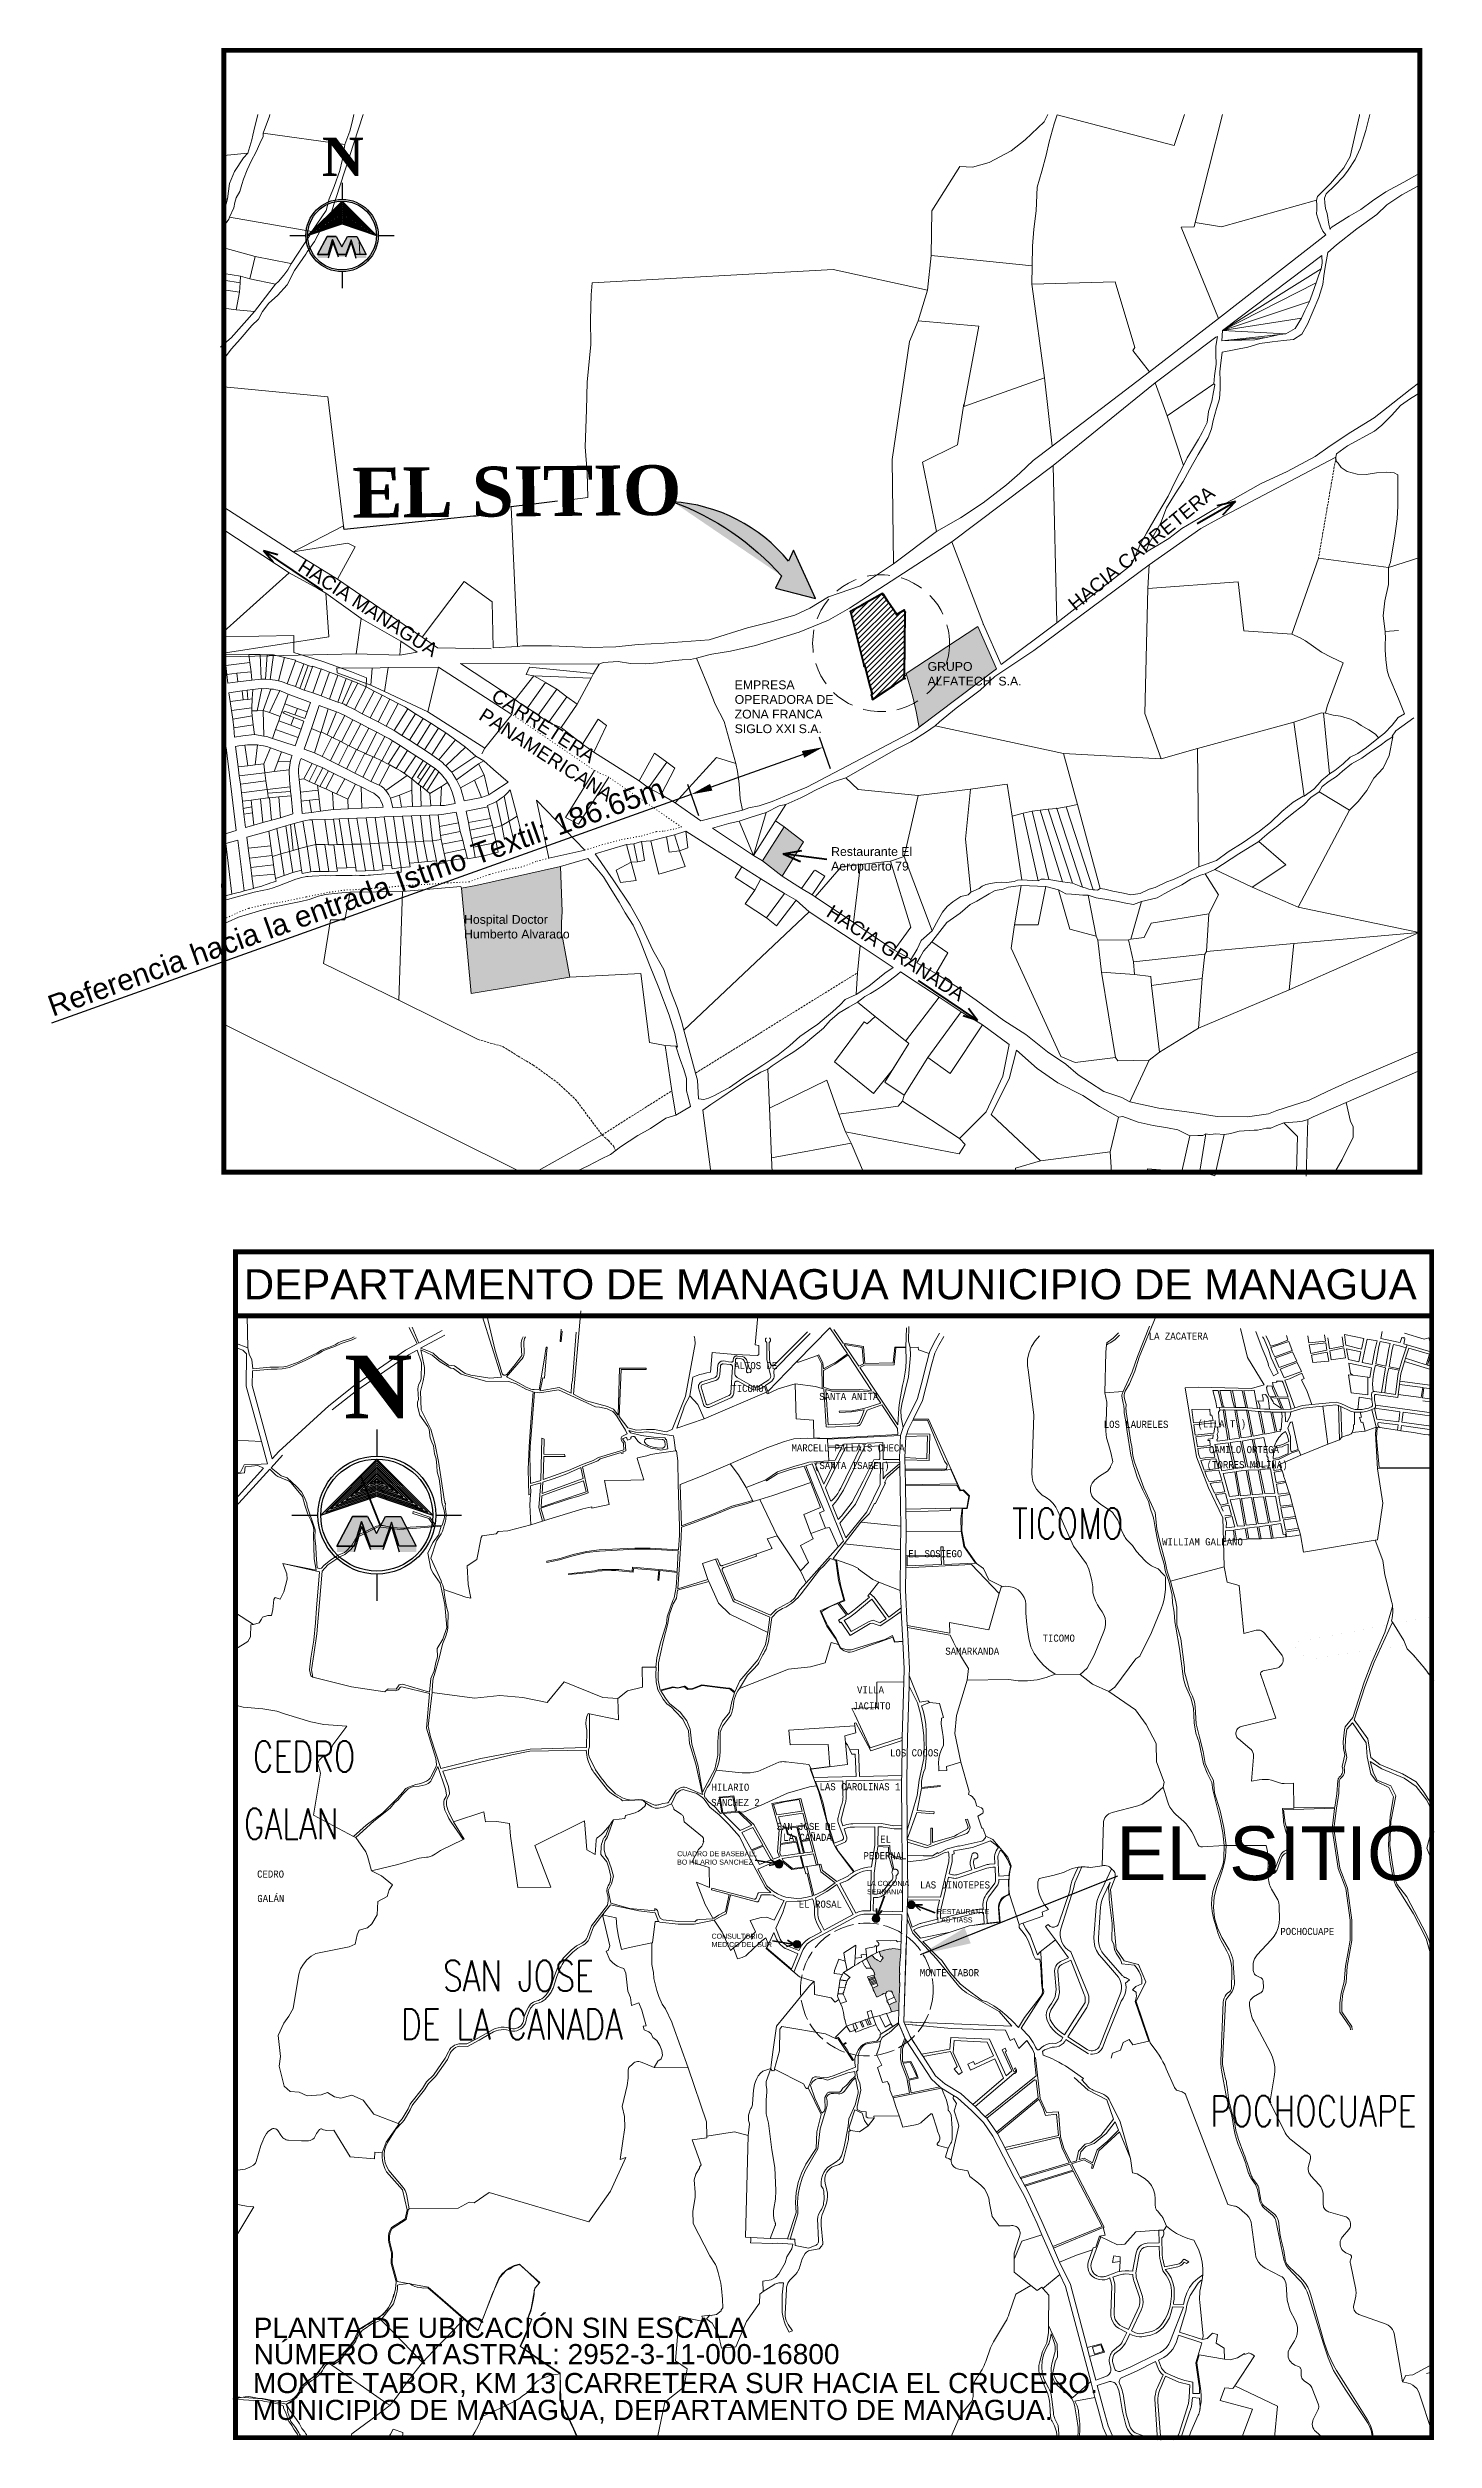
# Model space of a CAD drawing. Header units: millimetres. Extents: x -3245 to 2970, y 1153 to 3965.
# Drawn here: x 370.7 to 534.6, y 2440.8 to 2723.5 of the extents above; entities that cross this region are included whole.
import ezdxf
from ezdxf.enums import TextEntityAlignment as Align

# ---------------------------------------------------------------- set-up
doc = ezdxf.new("R2010")
doc.units = ezdxf.units.MM
for name, pattern in [('ACAD_ISO02W100', [15, 12, -3]), ('DOT', [0.25, 0, -0.25]), ('HIDDEN', [0.375, 0.25, -0.125]), ('OCULTA3', [0.45, 0.3, -0.15])]:
    doc.linetypes.add(name, pattern=pattern)
for name, color, linetype in [('0 - TEXTO', 5, 'Continuous'), ('2', 1, 'Continuous'), ('3', 7, 'Continuous'), ('4', 7, 'Continuous'), ('CIRCULO PI', 2, 'Continuous'), ('CVL_CUADCON_LIN', 8, 'Continuous'), ('CVL_CUADCON_TIT', 1, 'Continuous'), ('CVL_CUADCON_TX', 2, 'Continuous'), ('FONDO_MANAGUA', 8, 'ACAD_ISO02W100'), ('modifico', 255, 'Continuous'), ('Nombres_Barrios', 7, 'Continuous'), ('Nombres_Comarcas', 7, 'Continuous'), ('NORTE', 7, 'Continuous'), ('POLIGONOS', 7, 'Continuous'), ('TEXTO 2', 7, 'Continuous'), ('TEXTOS', 2, 'Continuous')]:
    doc.layers.add(name, color=color, linetype=linetype)
for name, color, linetype, lineweight in [('FRAME 070', 7, 'Continuous', 70), ('Point', 5, 'Continuous', 100), ('Point_Name', 1, 'Continuous', 100)]:
    doc.layers.add(name, color=color, linetype=linetype, lineweight=lineweight)
doc.styles.add('CRISTHIAM', font='timesbd.ttf', dxfattribs={"height": 0.428625})
doc.styles.add('MONOTXT', font='MONOTXT', dxfattribs={"height": 0.2})
doc.styles.add('PI', font='arial.ttf', dxfattribs={"height": 0.4})
doc.styles.add('PUNTOS PI', font='arial.ttf', dxfattribs={"height": 2.75})
doc.styles.add('ROMANS', font='ROMANS', dxfattribs={"height": 0.2})
doc.styles.get("Standard").update_dxf_attribs({"font": 'arial.ttf'})
doc.dimstyles.new('ISO-25', dxfattribs={"dimtxt": 2.5, "dimasz": 2.5, "dimexe": 1.25, "dimexo": 0.625, "dimtad": 1, "dimdec": 3, "dimtxsty": 'Standard', "dimcen": 2.5, "dimadec": 0, "dimazin": 0, "dimtfac": 1, "dimtdec": 3, "dimtmove": 0, "dimatfit": 3, "dimfxl": 1, "dimarcsym": 0})

msp = doc.modelspace()

# ---------------------------------------------------------------- texts
at = {"color": 5, "lineweight": 25, "style": 'CRISTHIAM'}
msp.add_text('EL SITIO', height=5.90427, rotation=0.52199, dxfattribs=at).set_placement((406.7342, 2667.9617))
at = {"insert": (393.88, 2579.1626), "char_height": 3.559019, "width": 149.0689, "attachment_point": 1, "style": 'PI'}
msp.add_mtext('DEPARTAMENTO DE MANAGUA MUNICIPIO DE MANAGUA', dxfattribs=at)
at = {"color": 7, "lineweight": 0, "char_height": 0.593499, "attachment_point": 1}
for s, insert, width in [('CUADRO DE BASEBALL\\PBO HILARIO SANCHEZ ', (445.111, 2510.372), 10.117349), ('LA COLONIA SERRANIA', (467.5554, 2506.8714, 227.3622), 6.65691), ('RESTAURANTE LAS TIASS', (475.8395, 2503.5373, 227.3622), 6.65691), ('CONSULTORIO MEDICO DEL SUR', (449.1818, 2500.6313, 227.3622), 7.386164)]:
    msp.add_mtext(s, dxfattribs=dict(at, insert=insert, width=width))
at = {"layer": '0 - TEXTO', "color": 7, "transparency": 33554687, "style": 'CRISTHIAM'}
for height, p in [(4.5333, (403.1302, 2708.365, -0.009)), (7.382, (405.7506, 2561.5539, -0.0317))]:
    msp.add_text('N', height=height, dxfattribs=at).set_placement(p)
at = {"layer": 'CVL_CUADCON_TX', "color": 7, "char_height": 1.626263, "attachment_point": 1, "style": 'PUNTOS PI'}
for s, insert, width, rotation in [('HACIA CARRETERA ', (491.1454, 2658.148), 23.011301, 39.46816), ('HACIA MANAGUA', (401.0159, 2663.152), 20.561618, 327.180648), ('CARRETERA \\PPANAMERICANA', (423.8835, 2647.8671), 16.072533, 327.180648), ('HACIA GRANADA', (463.4983, 2622.3231), 20.561618, 327.180648)]:
    msp.add_mtext(s, dxfattribs=dict(at, insert=insert, width=width, rotation=rotation))
at = {"layer": 'CVL_CUADCON_TX', "color": 7, "char_height": 1.037635, "attachment_point": 1, "style": 'PI'}
for s, insert, width in [('GRUPO ALFATECH  S.A.', (474.7135, 2650.9149), 11.432712), ('EMPRESA OPERADORA DE ZONA FRANCA SIGLO XXI S.A.', (451.9105, 2648.7442), 13.574128), ('Restaurante El Aeropuerto 79', (463.3138, 2629.0415), 11.432712), ('Hospital Doctor Humberto Alvarado', (419.9154, 2621.0164), 14.503347)]:
    msp.add_mtext(s, dxfattribs=dict(at, insert=insert, width=width))
at = {"layer": 'FRAME 070', "lineweight": 25, "style": 'PI'}
for s, p in [('PLANTA DE UBICACIÓN SIN ESCALA', (395.0445, 2452.8596)), ('NÚMERO CATASTRAL: 2952-3-11-000-16800', (395.0445, 2449.7487)), ('MONTE TABOR, KM 13 CARRETERA SUR HACIA EL CRUCERO.', (394.9562, 2446.3295, 0.0914)), ('MUNICIPIO DE MANAGUA, DEPARTAMENTO DE MANAGUA.', (394.9475, 2443.1553, -0.0914))]:
    msp.add_text(s, height=2.37935, dxfattribs=at).set_placement(p)
at = {"layer": 'Nombres_Barrios', "color": 7, "linetype": 'ByBlock', "lineweight": 20, "style": 'MONOTXT', "width": 0.87}
for s, height, p in [('LA ZACATERA', 0.845939, (504.3636, 2571.2547)), ('ALTOS DE ', 0.84594, (454.7216, 2567.7703)), ('TICOMO', 0.84594, (453.4255, 2565.0632)), ('SANTA ANITA', 0.845939, (465.4049, 2564.119)), ('LOS LAURELES', 0.845939, (499.363, 2560.8256)), ('(LILA T.)', 0.84594, (509.499, 2560.8005)), ('MARCELL PALLAIS CHECA', 0.845939, (465.3183, 2558.0431)), ('(SANTA ISABEL)', 0.845939, (465.7519, 2555.8701)), ('(TORRES MOLINA)', 0.845939, (512.4953, 2555.9686)), ('CAMILO ORTEGA', 0.845939, (512.1147, 2557.8416)), ('EL SOSIEGO', 0.84594, (475.6276, 2545.5433)), ('WILLIAM GALEANO', 0.845939, (507.2118, 2546.9407)), ('SAMARKANDA', 0.84594, (479.9968, 2534.0159)), ('JACINTO', 0.84594, (468.1101, 2527.5497)), ('VILLA', 0.84594, (467.967, 2529.4543)), ('LOS COCOS', 0.84594, (473.1482, 2522.0027)), ('SANCHEZ 2', 0.84594, (451.998, 2516.1334)), ('HILARIO ', 0.84594, (451.7291, 2517.9399)), ('LAS CAROLINAS 1', 0.845939, (466.7199, 2517.9985)), ('SAN JOSE DE', 0.845939, (460.3716, 2513.2986)), ('LA CAÑADA', 0.84594, (460.5223, 2512.1171)), ('EL', 0.84594, (469.7569, 2511.793)), ('PEDERNAL', 0.84594, (469.6922, 2509.8432)), ('LAS JINOTEPES', 0.845939, (477.9563, 2506.3944)), ('EL ROSAL', 0.84594, (462.0504, 2504.1176)), ('MONTE TABOR', 0.845939, (477.3024, 2496.0173))]:
    msp.add_text(s, height=height, dxfattribs=at).set_placement(p, align=Align.MIDDLE)
for s, p in [('TICOMO', (488.311, 2535.1345)), ('CEDRO', (395.4551, 2507.2478)), ('GALÁN', (395.4793, 2504.361)), ('POCHOCUAPE', (516.4203, 2500.4683))]:
    msp.add_text(s, height=0.84594, dxfattribs=at).set_placement(p)
at = {"layer": 'Nombres_Comarcas', "color": 7, "linetype": 'ByBlock', "lineweight": 20, "style": 'ROMANS', "width": 0.75}
for s, height, p in [('TICOMO', 3.62545, (491.2891, 2549.1194)), ('CEDRO', 3.62545, (401.017, 2521.5769)), ('GALAN', 3.62545, (399.4717, 2513.6133)), ('SAN JOSE ', 3.62545, (427.2675, 2495.6286)), ('DE LA CANADA', 3.625452, (425.5798, 2489.9148)), ('POCHOCUAPE', 3.62545, (520.3233, 2479.6673))]:
    msp.add_text(s, height=height, dxfattribs=at).set_placement(p, align=Align.MIDDLE)
at = {"layer": 'Point_Name', "lineweight": 50}
for s, p in [('p15', (469.3651, 2659.0142, -17.4423)), ('p14', (469.4372, 2658.8989, -17.4423)), ('p13', (469.4631, 2658.908, -17.4423)), ('p12', (470.008, 2658.0881, -17.4423)), ('p11', (470.0195, 2658.0927, -17.4423)), ('p18', (465.621, 2656.9087, -17.4423)), ('p17', (466.9732, 2657.6757, -17.4423)), ('p16', (466.9768, 2657.6834, -17.4423)), ('p10', (471.0592, 2656.5361, -17.4423)), ('p9', (471.9378, 2657.0689, -17.4423)), ('p8', (472.0648, 2656.8241, -17.4423)), ('p19', (467.2108, 2650.4587, -17.4423)), ('p20', (467.2947, 2650.472, -17.4423)), ('p7', (472.0117, 2649.3605, -17.4423)), ('p3', (468.0922, 2647.0374, -17.4423)), ('p2', (468.1194, 2647.2989, -17.4423)), ('p4', (468.2222, 2646.5384, -17.4423)), ('p5', (470.7703, 2648.2258, -17.4423)), ('p6', (472.0142, 2649.0063, -17.4423))]:
    msp.add_text(s, height=0.03535, dxfattribs=at).set_placement(p)
at = {"layer": 'TEXTO 2', "color": 5, "style": 'PI'}
msp.add_text('EL SITIO', height=6.36511, dxfattribs=at).set_placement((497.02, 2506.9536))

# ---------------------------------------------------------------- blocks, each defined once
blk = doc.blocks.new('*D46')
at = {"layer": 'CIRCULO PI', "color": 0, "lineweight": -2, "transparency": 16777216}
for p, q in [((463.25, 2638.3), (461.92, 2642.03)), ((459.99, 2640.01), (449.14, 2636.12)), ((446.78, 2635.28), (371.16, 2608.22)), ((447.69, 2632.73), (446.36, 2636.46))]:
    blk.add_line(p, q, dxfattribs=at)
at = {"layer": 'CIRCULO PI', "color": 0, "transparency": 16777216}
for points in [[(459.85, 2640.4), (460.13, 2639.61), (462.34, 2640.85)], [(449, 2636.52), (449.28, 2635.73), (446.78, 2635.28)]]:
    blk.add_solid(points, dxfattribs=at)
at = {"layer": 'Defpoints', "color": 0, "transparency": 16777216}
for p in [(462.34, 2640.85), (463.46, 2637.71), (447.9, 2632.14)]:
    blk.add_point(p, dxfattribs=at)
at = {"layer": 'CIRCULO PI', "color": 0, "transparency": 16777216, "insert": (407.15, 2623.13), "char_height": 2.5, "attachment_point": 5, "rotation": 19.6912}
blk.add_mtext('Referencia hacia la entrada Istmo Textil: 186.65m', dxfattribs=at)

# ---------------------------------------------------------------- dimensions: what is measured, and where the dimension line sits
at = {"layer": 'CIRCULO PI', "color": 7}
dim = msp.add_linear_dim(base=(462.3417, 2640.8487), p1=(447.9047, 2632.1446), p2=(463.4639, 2637.7129), angle=19.691175, text='Referencia hacia la entrada Istmo Textil: 186.65m', dimstyle='ISO-25', dxfattribs=at)
dim.commit()
dim.dimension.update_dxf_attribs({"geometry": '*D46', "text_midpoint": (407.7945, 2621.3275), "dimtype": 161})

# ---------------------------------------------------------------- hatches: boundary and pattern name
at = {"lineweight": 30}
h = msp.add_hatch(color=5, dxfattribs=at)
h.dxf.hatch_style = 1
h.paths.add_polyline_path([(404.3658, 2700.8177), (404.3792, 2700.8629), (405.0111, 2699.0872), (405.9575, 2699.0872), (406.5734, 2700.8177), (407.1152, 2699.0872), (408.3625, 2699.0872), (407.2316, 2701.2258), (406.129, 2701.2258), (405.4843, 2699.9863), (404.8136, 2701.2258), (403.737, 2701.2258), (402.6062, 2699.0872), (403.8534, 2699.0872)])
at = {"lineweight": 30, "true_color": 0x2424ff}
h = msp.add_hatch(color=160, dxfattribs=at)
h.dxf.hatch_style = 1
h.paths.add_polyline_path([(404.3902, 2700.513), (405.0286, 2698.8225), (405.9627, 2698.8225), (406.5687, 2700.5093), (407.1256, 2698.653), (408.3625, 2698.653), (408.3625, 2699.0872), (407.1152, 2699.0872), (406.5734, 2700.8177), (405.9575, 2699.0872), (405.0111, 2699.0872), (404.3792, 2700.8629), (403.8534, 2699.0872), (402.6062, 2699.0872), (402.6062, 2698.653), (403.8431, 2698.653)])
h = msp.add_hatch(color=256)
h.dxf.hatch_style = 1
edge = h.paths.add_edge_path()
edge.add_arc((433.9138, 2640.2696), 31.465, 41.424748, 70.147733, ccw=False)
edge.add_line((457.5071, 2661.0879), (456.7996, 2659.6292))
edge.add_line((456.7996, 2659.6292), (461.5345, 2658.419))
edge.add_line((461.5345, 2658.419), (458.9284, 2664.1528))
edge.add_line((458.9284, 2664.1528), (458.3464, 2662.8415))
edge.add_arc((443.4009, 2650.553), 19.3488, 39.427877, 86.449218)
h = msp.add_hatch()
h.set_pattern_fill('ANSI31', color=6, scale=0.141414)
h.set_pattern_definition([(45, (-240.16234, 2164.77024), (-0.3174838, 0.3174838), [])])
h.paths.add_polyline_path([(472.0761, 2656.7938), (471.9524, 2657.0562), (471.071, 2656.521), (470.029, 2658.0843), (470.02, 2658.0765), (469.4853, 2658.9056), (469.452, 2658.8841), (469.3841, 2659.0072), (466.9611, 2657.6596), (466.9651, 2657.6528), (465.621, 2656.8911), (467.2209, 2650.4241), (467.298, 2650.4368), (467.8796, 2648.0981), (468.3118, 2646.5558), (470.77, 2648.1866), (471.8743, 2648.9213), (471.9922, 2649.3709)])
h.paths.add_polyline_path([(467.2834, 2650.4509), (467.3885, 2650.4509), (467.3885, 2650.5188), (467.2834, 2650.5188)], flags=24)
h.paths.add_polyline_path([(467.1994, 2650.4376), (467.3045, 2650.4376), (467.3045, 2650.5055), (467.1994, 2650.5055)], flags=25)
h.paths.add_polyline_path([(465.6097, 2656.8876), (465.7147, 2656.8876), (465.7147, 2656.9556), (465.6097, 2656.9556)], flags=9)
h.paths.add_polyline_path([(466.9618, 2657.6546), (467.0669, 2657.6546), (467.0669, 2657.7225), (466.9618, 2657.7225)], flags=25)
h.paths.add_polyline_path([(466.9655, 2657.6622), (467.0706, 2657.6622), (467.0706, 2657.7302), (466.9655, 2657.7302)], flags=25)
h.paths.add_polyline_path([(469.3538, 2658.9931), (469.4588, 2658.9931), (469.4588, 2659.0611), (469.3538, 2659.0611)], flags=9)
h.paths.add_polyline_path([(469.4259, 2658.8778), (469.531, 2658.8778), (469.531, 2658.9457), (469.4259, 2658.9457)], flags=24)
h.paths.add_polyline_path([(469.4518, 2658.8869), (469.5569, 2658.8869), (469.5569, 2658.9548), (469.4518, 2658.9548)], flags=25)
h.paths.add_polyline_path([(469.9967, 2658.067), (470.1018, 2658.067), (470.1018, 2658.135), (469.9967, 2658.135)], flags=24)
h.paths.add_polyline_path([(470.0081, 2658.0715), (470.1132, 2658.0715), (470.1132, 2658.1395), (470.0081, 2658.1395)], flags=24)
h.paths.add_polyline_path([(471.0479, 2656.5149), (471.1529, 2656.5149), (471.1529, 2656.5829), (471.0479, 2656.5829)], flags=24)
h.paths.add_polyline_path([(472.0535, 2656.8029), (472.131, 2656.8029), (472.131, 2656.8709), (472.0535, 2656.8709)], flags=9)
h.paths.add_polyline_path([(470.7592, 2648.2049), (470.8364, 2648.2049), (470.8364, 2648.2719), (470.7592, 2648.2719)], flags=24)
h.paths.add_polyline_path([(468.2109, 2646.5173), (468.2884, 2646.5173), (468.2884, 2646.5851), (468.2109, 2646.5851)], flags=9)
h.paths.add_polyline_path([(468.0808, 2647.0163), (468.1584, 2647.0163), (468.1584, 2647.0842), (468.0808, 2647.0842)], flags=25)
h.paths.add_polyline_path([(468.1081, 2647.2778), (468.1857, 2647.2778), (468.1857, 2647.3458), (468.1081, 2647.3458)], flags=25)
h = msp.add_hatch(color=9)
h.dxf.hatch_style = 1
h.paths.add_polyline_path([(482.8503, 2650.1334), (480.6705, 2655.1364), (477.2994, 2652.9167, -0.26520433), (473.1335, 2646.0697), (473.3549, 2645.0905), (473.6345, 2643.6005), (473.7314, 2643.224)])
h.paths.add_polyline_path([(477.2994, 2652.9167), (472.1925, 2649.5542), (472.7489, 2647.6912), (473.0021, 2646.6511), (473.1335, 2646.0697, 0.26520433)])
h.paths.add_polyline_path([(484.3543, 2644.6718), (496.0663, 2644.6718), (496.0663, 2648.5572), (484.3543, 2648.5572)], flags=9)
h = msp.add_hatch(color=9)
h.dxf.hatch_style = 1
h.paths.add_polyline_path([(455.2067, 2627.4183), (457.5069, 2625.6242), (460.0407, 2629.6532), (457.7585, 2631.4476)])
h = msp.add_hatch(color=9)
h.dxf.hatch_style = 1
h.paths.add_polyline_path([(431.4322, 2620.1426), (431.5343, 2621.4235), (431.3091, 2626.7696), (421.3303, 2624.5098), (419.6271, 2624.1895), (420.7578, 2611.7447), (432.4162, 2613.6579), (431.5769, 2618.1637), (431.4383, 2618.8456)])
at = {"lineweight": 30}
h = msp.add_hatch(color=5, dxfattribs=at)
h.dxf.hatch_style = 1
h.paths.add_polyline_path([(407.7627, 2549.2638), (407.7845, 2549.3373), (408.8135, 2546.4457), (410.3546, 2546.4457), (411.3575, 2549.2638), (412.2399, 2546.4457), (414.2709, 2546.4457), (412.4294, 2549.9283), (410.6339, 2549.9283), (409.5841, 2547.91), (408.4918, 2549.9283), (406.7388, 2549.9283), (404.8972, 2546.4457), (406.9283, 2546.4457)])
at = {"lineweight": 30, "true_color": 0x2424ff}
h = msp.add_hatch(color=160, dxfattribs=at)
h.dxf.hatch_style = 1
h.paths.add_polyline_path([(407.8024, 2548.7676), (408.842, 2546.0147), (410.3631, 2546.0147), (411.3499, 2548.7616), (412.2567, 2545.7388), (414.2709, 2545.7388), (414.2709, 2546.4457), (412.2399, 2546.4457), (411.3575, 2549.2638), (410.3546, 2546.4457), (408.8135, 2546.4457), (407.7845, 2549.3373), (406.9283, 2546.4457), (404.8972, 2546.4457), (404.8972, 2545.7388), (406.9115, 2545.7388)])
at = {"lineweight": 9}
h = msp.add_hatch(color=8, dxfattribs=at)
h.dxf.hatch_style = 1
h.paths.add_polyline_path([(457.6076, 2508.8183, 1), (456.7007, 2508.8183, 1)])
h = msp.add_hatch(color=8, dxfattribs=at)
h.dxf.hatch_style = 1
h.paths.add_polyline_path([(469.0832, 2502.4202, 1), (468.1762, 2502.4202, 1)])
h = msp.add_hatch(color=8, dxfattribs=at)
h.dxf.hatch_style = 1
h.paths.add_polyline_path([(473.2368, 2504.0394, 1), (472.3298, 2504.0394, 1)])
h = msp.add_hatch(color=8, dxfattribs=at)
h.dxf.hatch_style = 1
h.paths.add_polyline_path([(459.7316, 2499.3562, 1), (458.8246, 2499.3562, 1)])
h = msp.add_hatch(color=7, dxfattribs=at)
h.dxf.hatch_style = 1
h.paths.add_polyline_path([(468.7295, 2494.771), (468.8501, 2494.4536), (468.7241, 2494.431), (468.2361, 2494.1895), (468.2974, 2494.0015), (468.3852, 2493.776), (468.664, 2493.1595), (468.7165, 2493.1467), (468.7903, 2493.1777), (469.3584, 2493.4582), (469.5236, 2493.5665), (469.7588, 2493.5023), (469.8653, 2493.7737), (470.1001, 2493.8556), (470.4547, 2493.8463), (470.5828, 2493.5596), (470.6701, 2493.3049), (470.6848, 2493.3112), (470.773, 2493.1251), (471.0225, 2492.6068), (470.3723, 2492.3393), (470.3557, 2492.293), (470.1456, 2492.2073), (470.2769, 2491.8922), (470.4519, 2491.3823), (471.304, 2491.5971), (471.3336, 2492.3601), (471.3329, 2492.3679), (471.3411, 2492.5621), (471.346, 2492.8015), (471.3593, 2493.1585), (471.3897, 2494.0376), (471.3951, 2494.1362), (471.4184, 2494.564), (471.419, 2494.8302), (471.4107, 2494.8725), (471.4048, 2495.0502), (471.4034, 2495.7476), (471.4414, 2495.8118), (471.4313, 2495.9519), (471.3958, 2495.9975), (471.4072, 2496.3463), (471.4349, 2497.2259), (471.4737, 2497.5011), (471.516, 2498.0248), (471.5352, 2498.4122), (471.5399, 2498.7654), (470.6165, 2498.8664), (470.3556, 2498.8123), (470.2462, 2498.8177), (470.0098, 2498.7684), (469.7936, 2498.7255), (469.6015, 2498.6779), (469.526, 2498.6558), (468.9822, 2498.5299), (469.1846, 2497.9171), (469.3051, 2497.9594), (469.4815, 2497.723), (469.3192, 2497.5587), (469.1413, 2497.288), (468.7465, 2497.5326), (468.7316, 2497.5335), (468.7132, 2497.5563), (468.6808, 2497.5899), (468.6097, 2497.6192), (468.5321, 2497.6467), (468.1205, 2498.0725), (467.4768, 2497.683), (468.0456, 2496.5555), (468.0589, 2496.5397), (468.2451, 2496.3697), (468.4245, 2496.0124), (468.3995, 2495.9929), (468.4811, 2495.7601), (468.3767, 2495.723), (468.4235, 2495.5832), (468.4567, 2495.4974), (468.4751, 2495.4498), (468.5269, 2495.3125), (468.5772, 2495.1783), (468.6583, 2494.962)])
at = {"layer": 'TEXTOS'}
h = msp.add_hatch(color=7, dxfattribs=at)
h.dxf.hatch_style = 1
h.paths.add_polyline_path([(405.4974, 2702.6943), (409.5545, 2701.3151), (405.5032, 2705.3946), (401.4309, 2701.3295)])
h = msp.add_hatch(color=7, dxfattribs=at)
h.dxf.hatch_style = 1
h.paths.add_polyline_path([(409.6053, 2552.3197), (416.212, 2550.0737), (409.6149, 2556.7169), (402.9835, 2550.0973)])

# ---------------------------------------------------------------- linework, layer by layer
at = {"color": 5}
for p, q in [((403.737, 2701.2258), (404.8136, 2701.2258)), ((404.3902, 2700.513), (403.8431, 2698.653)), ((404.3792, 2700.8629), (403.8534, 2699.0872)), ((405.0111, 2699.0872), (404.3792, 2700.8629)), ((404.3902, 2700.513), (405.0286, 2698.8225)), ((406.5734, 2700.8177), (405.9575, 2699.0872)), ((405.9627, 2698.8225), (406.5687, 2700.5093)), ((406.129, 2701.2258), (407.2316, 2701.2258)), ((406.5687, 2700.5093), (407.1256, 2698.653)), ((407.1152, 2699.0872), (406.5734, 2700.8177)), ((405.9575, 2699.0872), (405.0111, 2699.0872)), ((406.7388, 2549.9283, -0.017), (408.4918, 2549.9283, -0.017)), ((407.8024, 2548.7676, -0.017), (406.9115, 2545.7388, -0.017)), ((407.7845, 2549.3373, -0.017), (406.9283, 2546.4457, -0.017)), ((408.8135, 2546.4457, -0.017), (407.7845, 2549.3373, -0.017)), ((407.8024, 2548.7676, -0.017), (408.842, 2546.0147, -0.017)), ((411.3575, 2549.2638, -0.017), (410.3546, 2546.4457, -0.017)), ((410.3631, 2546.0147, -0.017), (411.3499, 2548.7616, -0.017)), ((410.6339, 2549.9283, -0.017), (412.4294, 2549.9283, -0.017)), ((411.3499, 2548.7616, -0.017), (412.2567, 2545.7388, -0.017)), ((412.2399, 2546.4457, -0.017), (411.3575, 2549.2638, -0.017)), ((410.3546, 2546.4457, -0.017), (408.8135, 2546.4457, -0.017))]:
    msp.add_line(p, q, dxfattribs=at)
at = {"color": 1}
for p, q in [((425.4825, 2669.2641), (424.9841, 2669.2209)), ((426.437, 2669.3788), (425.4825, 2669.2641)), ((427.7949, 2669.5421), (426.437, 2669.3788)), ((430.9758, 2669.9244), (427.7949, 2669.5421)), ((405.7424, 2666.5861), (405.6624, 2667.017)), ((421.0324, 2668.1414), (405.7424, 2666.5861)), ((421.3485, 2668.1736), (421.0324, 2668.1414)), ((421.9347, 2668.2332), (421.3485, 2668.1736))]:
    msp.add_line(p, q, dxfattribs=at)
at = {"color": 7, "lineweight": 50}
for p, q in [((506.576, 2667.3027), (511.1034, 2669.8827)), ((511.1034, 2669.8827), (508.9263, 2669.3892)), ((511.1034, 2669.8827), (509.5691, 2668.2613)), ((403.2229, 2659.3926), (396.2216, 2664.0951)), ((396.2216, 2664.0951), (397.3398, 2662.7493)), ((396.2216, 2664.0951), (397.9141, 2663.642)), ((457.644, 2628.2603), (459.846, 2628.627)), ((462.8109, 2627.5847), (457.644, 2628.2603)), ((457.644, 2628.2603), (459.6777, 2627.3397)), ((473.5986, 2613.262), (480.5997, 2608.5593)), ((480.5997, 2608.5593), (479.5401, 2609.9548)), ((480.5997, 2608.5593), (478.931, 2609.0855))]:
    msp.add_line(p, q, dxfattribs=at)
at = {"color": 7}
msp.add_line((392.8947, 2573.6401), (534.3088, 2573.6401), dxfattribs=at)
at = {"color": 7, "lineweight": 35}
for p, q in [((454.3492, 2509.3343), (456.9686, 2508.8802)), ((456.9686, 2508.8802), (456.0032, 2508.6809)), ((456.9686, 2508.8802), (456.1266, 2509.3928)), ((469.6125, 2505.1109), (468.7109, 2502.61)), ((468.7109, 2502.61), (468.6821, 2503.5953)), ((468.7109, 2502.61), (469.3618, 2503.3503)), ((473.1494, 2504.0465), (474.1351, 2504.0499)), ((475.6262, 2503.0809), (473.1494, 2504.0465)), ((473.1494, 2504.0465), (473.8727, 2503.3768)), ((456.3817, 2499.7843), (459.001, 2499.3303)), ((459.001, 2499.3303), (458.159, 2499.8429)), ((459.001, 2499.3303), (458.0356, 2499.131))]:
    msp.add_line(p, q, dxfattribs=at)
at = {"color": 1, "lineweight": 15}
for p, q in [((471.6622, 2502.8562), (471.5399, 2498.7654)), ((468.736, 2499.7732), (468.7353, 2499.8354)), ((468.7353, 2499.8354), (470.3789, 2499.7893)), ((468.7412, 2499.6637), (468.736, 2499.7732)), ((468.7836, 2499.6527), (468.7412, 2499.6637)), ((468.8301, 2499.6309), (468.7836, 2499.6527)), ((468.861, 2499.6091), (468.8301, 2499.6309)), ((468.8812, 2499.5906), (468.861, 2499.6091)), ((468.8948, 2499.57), (468.8812, 2499.5906)), ((470.3789, 2499.7893), (470.984, 2499.8038)), ((470.984, 2499.8038), (471.147, 2499.6747)), ((471.147, 2499.6747), (471.5679, 2499.7011)), ((472.2001, 2499.5554), (471.9206, 2490.1934)), ((468.4234, 2495.5834), (467.749, 2495.3383)), ((467.7614, 2495.1801), (468.4751, 2495.4498)), ((467.8248, 2495.0516), (468.5269, 2495.3125)), ((468.4751, 2495.4498), (467.8285, 2495.2055)), ((468.5269, 2495.3125), (467.8897, 2495.0757)), ((467.8935, 2494.9121), (468.5772, 2495.1783)), ((468.6292, 2495.0397), (467.9522, 2494.7929)), ((467.9549, 2494.936), (468.5772, 2495.1783)), ((468.6796, 2494.9048), (468.0263, 2494.6426)), ((468.0867, 2494.6668), (468.6796, 2494.9048)), ((468.7295, 2494.771), (468.1349, 2494.5541)), ((471.304, 2491.5971), (471.2881, 2490.0757)), ((465.9531, 2489.7043), (465.8808, 2489.9551)), ((466.0792, 2489.2774), (465.9531, 2489.7043)), ((466.4151, 2489.4148), (466.0792, 2489.2774)), ((466.1709, 2490.0606), (466.2763, 2489.7626)), ((466.2763, 2489.7626), (466.4151, 2489.4148)), ((467.6625, 2489.821), (467.3653, 2490.4471)), ((467.565, 2490.5115), (467.8519, 2489.8872)), ((467.8519, 2489.8872), (467.6625, 2489.821)), ((471.2881, 2490.0757), (469.7019, 2489.0658)), ((470.544, 2489.2274), (470.422, 2489.1175)), ((470.6622, 2489.3412), (470.544, 2489.2274)), ((470.6622, 2489.3412), (471.334, 2489.9672)), ((471.2881, 2490.0757), (471.334, 2489.9672)), ((471.334, 2489.9672), (471.7142, 2489.0688)), ((471.8155, 2488.8294), (472.0447, 2488.2879)), ((471.8441, 2487.7833), (472.0447, 2488.2879)), ((471.9206, 2490.1934), (473.4312, 2490.1331)), ((471.9206, 2490.1934), (472.0347, 2489.9238)), ((472.0347, 2489.9238), (473.4379, 2489.7979)), ((472.0347, 2489.9238), (472.6398, 2488.4941)), ((472.0447, 2488.2879), (472.0822, 2488.1992)), ((472.0822, 2488.1992), (472.1503, 2488.0936)), ((472.0403, 2487.7886), (472.1503, 2488.0936)), ((472.1503, 2488.0936), (472.3476, 2487.7875))]:
    msp.add_line(p, q, dxfattribs=at)
at = {"color": 1, "lineweight": 9}
msp.add_line((464.2263, 2494.3043), (464.9618, 2494.27, 9.5215), dxfattribs=at)
at = {"const_width": 0.5892}
msp.add_lwpolyline([(532.9225, 2723.2134), (391.5083, 2723.2134), (391.5083, 2590.6376), (532.9225, 2590.6376)], close=True, dxfattribs=at)
at = {"color": 5}
for points in [[(404.8136, 2701.2258), (403.737, 2701.2258), (402.6062, 2699.0872), (403.8534, 2699.0872), (404.3792, 2700.8629), (405.0111, 2699.0872), (405.9575, 2699.0872)], [(404.3658, 2700.8177), (403.8534, 2699.0872), (402.6062, 2699.0872), (403.737, 2701.2258), (404.8136, 2701.2258), (405.4843, 2699.9863), (406.129, 2701.2258), (407.2316, 2701.2258), (408.3625, 2699.0872), (407.1152, 2699.0872), (406.5734, 2700.8177), (405.9575, 2699.0872), (405.0111, 2699.0872), (404.3792, 2700.8629)], [(406.5734, 2700.8177), (405.9575, 2699.0872), (405.0111, 2699.0872)], [(405.4843, 2699.9863), (406.129, 2701.2258)], [(406.155, 2701.2258), (407.2316, 2701.2258), (408.3625, 2699.0872), (407.1152, 2699.0872)]]:
    msp.add_lwpolyline(points, dxfattribs=at)
msp.add_lwpolyline([(444.5992, 2669.8647, -0.12366437), (457.4415, 2661.0893), (456.734, 2659.6305), (461.4689, 2658.4204), (458.8628, 2664.1542), (458.2808, 2662.8429, 0.2069602), (444.5992, 2669.8647, -60.59783437)], format="xyb")
at = {"lineweight": 50}
msp.add_lwpolyline([(471.9811, 2649.3286), (471.9917, 2649.3272), (472.0761, 2656.7938), (471.9524, 2657.0562), (471.071, 2656.521), (470.029, 2658.0843), (470.02, 2658.0765), (469.4853, 2658.9056), (469.452, 2658.8841), (469.3841, 2659.0072), (466.9611, 2657.6596), (466.9651, 2657.6528), (465.621, 2656.8911), (467.2209, 2650.4241), (467.298, 2650.4368), (467.8796, 2648.0981), (468.1128, 2647.266), (468.0832, 2647.0002), (468.2178, 2646.4934), (470.77, 2648.1866), (471.8743, 2648.9213)], close=True, dxfattribs=at)
at = {"linetype": 'ByBlock', "const_width": 0.5892}
for points in [[(392.8947, 2573.6401), (534.3088, 2573.6401), (534.3088, 2581.2116), (392.8947, 2581.2116)], [(534.3088, 2573.6401), (392.8947, 2573.6401), (392.8947, 2441.0644), (534.3088, 2441.0644)]]:
    msp.add_lwpolyline(points, close=True, dxfattribs=at)
at = {"color": 5, "elevation": -0.017}
for points in [[(408.4918, 2549.9283), (406.7388, 2549.9283), (404.8972, 2546.4457), (406.9283, 2546.4457), (407.7845, 2549.3373), (408.8135, 2546.4457), (410.3546, 2546.4457)], [(407.7627, 2549.2638), (406.9283, 2546.4457), (404.8972, 2546.4457), (406.7388, 2549.9283), (408.4918, 2549.9283), (409.5841, 2547.91), (410.6339, 2549.9283), (412.4294, 2549.9283), (414.2709, 2546.4457), (412.2399, 2546.4457), (411.3575, 2549.2638), (410.3546, 2546.4457), (408.8135, 2546.4457), (407.7845, 2549.3373)], [(411.3575, 2549.2638), (410.3546, 2546.4457), (408.8135, 2546.4457)], [(409.5841, 2547.91), (410.6339, 2549.9283)], [(410.6763, 2549.9283), (412.4294, 2549.9283), (414.2709, 2546.4457), (412.2399, 2546.4457)]]:
    msp.add_lwpolyline(points, dxfattribs=at)
at = {"color": 1, "lineweight": 15}
for points in [[(468.6677, 2498.363), (468.6674, 2498.4225), (468.6588, 2498.6989), (468.6679, 2499.1558), (468.6755, 2499.1553), (468.6822, 2499.1547), (468.6893, 2499.1543), (468.6963, 2499.1542), (468.7025, 2499.1542), (468.7102, 2499.1545), (468.7181, 2499.1551), (468.7262, 2499.1558), (468.7305, 2499.1563), (468.7344, 2499.1568), (468.7388, 2499.1576), (468.7458, 2499.1588), (468.751, 2499.16), (468.7593, 2499.1621), (468.7689, 2499.1645), (468.7714, 2499.1651), (468.7842, 2499.1697), (468.7954, 2499.1738), (468.8048, 2499.1783), (468.8108, 2499.1812), (468.8163, 2499.184), (468.8247, 2499.1882), (468.8323, 2499.1932), (468.8419, 2499.1995), (468.8511, 2499.2057), (468.8562, 2499.2098), (468.8715, 2499.2228), (468.8952, 2499.2478), (468.915, 2499.2763), (468.939, 2499.3277), (468.949, 2499.3672), (468.9521, 2499.4176), (468.9473, 2499.4591), (468.9393, 2499.4881), (468.9344, 2499.5016), (468.9287, 2499.5145), (468.9229, 2499.5278), (468.9161, 2499.5382), (468.9087, 2499.5496), (468.9011, 2499.5614), (468.898, 2499.5667), (468.8948, 2499.57)], [(464.9741, 2497.3928), (464.2095, 2497.6157), (463.6998, 2496.2712), (463.6585, 2495.9313), (464.64, 2495.791)], [(466.0903, 2496.8491), (466.141, 2497.7568), (466.232, 2499.2818), (464.8041, 2498.3813), (464.9762, 2497.3883), (465.0769, 2496.8682), (465.1523, 2496.4788), (465.1845, 2496.3071)], [(467.4905, 2498.212), (467.4832, 2498.2106), (466.8657, 2498.1435), (466.892, 2497.8314), (466.1405, 2497.748)], [(466.9858, 2497.3859), (467.4768, 2497.683)], [(468.6675, 2499.156), (468.6359, 2499.1625), (468.6026, 2499.1736), (468.5829, 2499.1834), (468.5712, 2499.1897), (468.5593, 2499.1973), (468.5483, 2499.2049), (468.5384, 2499.2127), (468.5297, 2499.2205), (468.5207, 2499.2287), (468.4361, 2499.0576), (467.4171, 2498.8599), (467.4176, 2498.852), (467.4142, 2498.8516), (467.5485, 2497.7268)], [(468.1205, 2498.0725), (468.9822, 2498.5299)], [(464.7834, 2496.0529), (465.3711, 2495.6003), (465.4982, 2495.508), (465.5646, 2495.4956), (465.2913, 2495.2034), (465.2417, 2495.137), (465.227, 2495.0788), (465.1295, 2494.8716), (465.1094, 2494.8044), (465.0783, 2494.6658), (465.064, 2494.6183), (465.021, 2494.6192), (464.9574, 2494.2434), (464.9325, 2494.1433), (464.8347, 2493.8054), (464.8051, 2493.6594), (464.7387, 2493.6573), (464.7527, 2493.4488), (464.7913, 2493.4555), (464.7933, 2493.4048), (464.9425, 2493.0695), (464.9624, 2493.0242), (464.9833, 2492.9831), (465.1329, 2492.6312), (464.4275, 2492.3893), (464.2115, 2492.8552), (464.1036, 2493.1377), (464.1067, 2493.1398), (464.071, 2493.2679), (464.1403, 2493.6602), (464.284, 2494.7362), (464.3715, 2495.3007), (464.7834, 2496.0529), (465.3711, 2495.6003), (465.4982, 2495.508), (465.5646, 2495.4956)], [(467.6096, 2495.5194), (467.6957, 2495.3135), (467.749, 2495.3383), (468.4234, 2495.5834), (468.3767, 2495.723), (467.6096, 2495.5194)], [(468.1349, 2494.5541), (468.08, 2494.5336), (468.2361, 2494.1895), (468.7241, 2494.431), (468.8501, 2494.4536), (468.7295, 2494.771), (468.1349, 2494.5541)], [(470.5983, 2489.6362), (470.372, 2490.0002), (469.8714, 2491.203)], [(470.9977, 2492.6584), (470.9977, 2492.6584), (470.9977, 2492.6584), (470.773, 2493.1251), (469.9293, 2492.7462), (469.8825, 2492.7291), (469.9573, 2492.5416), (470.0107, 2492.5562), (470.1456, 2492.2073)], [(465.1181, 2489.6778), (463.8488, 2488.3902)], [(465.1181, 2489.6778), (465.5588, 2489.0251), (466.1761, 2489.2361), (466.202, 2489.1055), (466.2355, 2488.9945), (466.6716, 2489.1621), (466.9632, 2489.2755), (467.216, 2489.3645), (467.4225, 2489.4354), (467.4962, 2489.4651), (467.7553, 2489.5696), (468.0242, 2489.6572), (468.2945, 2489.7446), (468.4335, 2489.804), (468.5711, 2489.8646), (468.6116, 2489.8825), (468.2921, 2490.7481)], [(467.8103, 2490.5906), (468.2921, 2490.7481)], [(468.6141, 2489.8774), (468.876, 2489.3455), (468.979, 2489.1663), (468.9856, 2489.1694), (468.9912, 2489.1713), (468.9959, 2489.1723), (469.0015, 2489.173), (469.0062, 2489.173), (469.0109, 2489.1726), (469.0151, 2489.1718), (469.0185, 2489.171), (469.0214, 2489.17), (469.0249, 2489.1686), (469.0281, 2489.167), (469.0312, 2489.1652), (469.0353, 2489.1623), (469.0385, 2489.1596), (469.2356, 2488.7688)]]:
    msp.add_lwpolyline(points, dxfattribs=at)
msp.add_lwpolyline([(468.0589, 2496.5397), (468.2451, 2496.3697), (468.4245, 2496.0124), (468.3995, 2495.9929), (468.4811, 2495.7601), (468.3767, 2495.723), (467.6096, 2495.5194), (467.6957, 2495.3135), (467.7614, 2495.1801), (467.8248, 2495.0516), (467.8935, 2494.9121), (467.9522, 2494.7929), (468.0263, 2494.6426), (468.08, 2494.5336), (468.2361, 2494.1895), (468.2974, 2494.0015), (468.3852, 2493.776), (468.664, 2493.1595), (468.7165, 2493.1467), (468.7903, 2493.1777), (469.3584, 2493.4582), (469.5236, 2493.5665), (469.765, 2493.5006), (469.7468, 2493.3566), (469.8876, 2492.8979), (469.9293, 2492.7462), (469.8825, 2492.7291), (469.9573, 2492.5416), (470.0107, 2492.5562), (470.031, 2492.5035), (470.1456, 2492.2073), (470.2769, 2491.8922), (470.4519, 2491.3823), (470.1558, 2491.2773), (469.808, 2491.1864), (469.721, 2491.1676), (469.6881, 2491.1559), (469.6551, 2491.1441), (469.5421, 2491.1062), (469.4291, 2491.0683), (469.3603, 2491.0452), (468.7808, 2490.8828), (468.2921, 2490.7481), (468.0649, 2491.5298), (467.5728, 2491.3964), (467.8103, 2490.5906), (467.317, 2490.4316), (466.8147, 2490.2678), (466.333, 2490.1195), (465.1181, 2489.6778), (465.0136, 2490.1575), (464.9847, 2490.3061), (464.9705, 2490.3505), (464.9587, 2490.451), (464.9516, 2490.4486), (464.8738, 2490.6715), (464.8687, 2490.7667), (464.7642, 2491.2946), (464.7606, 2491.3048), (464.6221, 2491.9249), (464.5996, 2491.9307), (464.4275, 2492.3896), (465.1329, 2492.6315), (464.9833, 2492.9834), (464.9623, 2493.0245), (464.9424, 2493.0698), (464.7933, 2493.4051), (464.7913, 2493.4558), (464.7527, 2493.449), (464.7387, 2493.6575), (464.8051, 2493.6596), (464.8346, 2493.8057), (464.9325, 2494.1435), (464.9574, 2494.2436), (465.021, 2494.6194), (465.064, 2494.6185), (465.0783, 2494.6659), (465.1093, 2494.8046), (465.1295, 2494.8718), (465.227, 2495.0789), (465.2417, 2495.1371), (465.2913, 2495.2035), (465.5645, 2495.4957), (465.4982, 2495.508), (465.371, 2495.6004), (464.7834, 2496.0529), (465.3509, 2496.4078), (465.9369, 2496.7604), (466.486, 2497.0778), (466.6805, 2497.2032), (466.9858, 2497.3859), (467.297, 2496.7546), (467.3448, 2496.7843), (467.5014, 2496.5321), (467.5425, 2496.5406), (467.6404, 2496.554), (467.7876, 2496.5483), (468.0455, 2496.5555)], close=True, dxfattribs=at)
at = {"color": 7, "lineweight": 20, "ltscale": 0.5, "flags": 128}
msp.add_lwpolyline([(467.4768, 2497.683), (468.0456, 2496.5555), (468.0589, 2496.5397), (468.2451, 2496.3697), (468.4245, 2496.0124), (468.3995, 2495.9929), (468.4811, 2495.7601), (468.3767, 2495.723), (468.4235, 2495.5832), (468.4567, 2495.4974), (468.4751, 2495.4498), (468.5269, 2495.3125), (468.5772, 2495.1783), (468.6292, 2495.0397), (468.6796, 2494.9048), (468.7295, 2494.771), (468.8501, 2494.4536), (468.7241, 2494.431), (468.2361, 2494.1895), (468.2974, 2494.0015), (468.3852, 2493.776), (468.664, 2493.1595), (468.7165, 2493.1467), (468.7903, 2493.1777), (469.3584, 2493.4582), (469.5236, 2493.5665), (469.765, 2493.5006), (469.7991, 2493.6049), (469.8163, 2493.6488), (469.8434, 2493.7088), (469.8839, 2493.763), (469.901, 2493.7789), (469.935, 2493.798), (470.0375, 2493.8338), (470.1258, 2493.8538), (470.2084, 2493.8527), (470.4356, 2493.8468), (470.4731, 2493.7944), (470.5026, 2493.739), (470.5538, 2493.6244), (470.6077, 2493.4871), (470.6701, 2493.3049), (470.6848, 2493.3112), (470.773, 2493.1251), (470.9977, 2492.6584), (470.9955, 2492.6287), (470.9879, 2492.6127), (470.9603, 2492.5885), (470.9189, 2492.5642), (470.3723, 2492.3393), (470.3557, 2492.293), (470.1456, 2492.2073), (470.2769, 2491.8922), (470.4519, 2491.3823), (471.304, 2491.5971), (471.3336, 2492.3601), (471.3329, 2492.3679), (471.3351, 2492.4196), (471.3411, 2492.5621), (471.346, 2492.8015), (471.3593, 2493.1585), (471.3897, 2494.0376), (471.3951, 2494.1362), (471.4184, 2494.564), (471.419, 2494.8302), (471.4107, 2494.8725), (471.4048, 2495.0502), (471.4034, 2495.7476), (471.4414, 2495.8118), (471.4313, 2495.9519), (471.3958, 2495.9975), (471.4072, 2496.3463), (471.4349, 2497.2259), (471.4737, 2497.5011), (471.516, 2498.0248), (471.5352, 2498.4122), (471.5399, 2498.7654), (470.6165, 2498.8664), (470.3556, 2498.8123), (470.2462, 2498.8177), (470.0098, 2498.7684), (469.7936, 2498.7255), (469.6015, 2498.6779), (469.526, 2498.6558), (468.9822, 2498.5299), (469.1846, 2497.9171), (469.3051, 2497.9594), (469.4815, 2497.723), (469.3192, 2497.5587), (469.1413, 2497.288), (468.7918, 2497.5045), (468.7729, 2497.5311), (468.7316, 2497.5335), (468.7132, 2497.5563), (468.6808, 2497.5899), (468.6097, 2497.6192), (468.5321, 2497.6467), (468.1205, 2498.0725), (467.4768, 2497.683)], dxfattribs=at)
at = {"color": 1, "lineweight": 9}
for points in [[(465.1953, 2495.0107), (465.0229, 2495.102), (464.4784, 2495.1775), (464.3554, 2495.1965)], [(464.7479, 2493.5245), (464.1177, 2493.5325)], [(470.3838, 2489.9822), (469.704, 2489.5748), (469.0217, 2490.9503)]]:
    msp.add_lwpolyline(points, dxfattribs=at)
at = {"color": 1, "lineweight": 15}
for points in [[(466.1709, 2490.0606, 0), (466.2763, 2489.7626, 0), (466.4151, 2489.4148, 0), (466.0792, 2489.2774, 0), (465.9531, 2489.7043, 0), (465.8808, 2489.9551, 0)], [(466.8927, 2490.2932, 0), (467.191, 2489.6453, 0), (467.0364, 2489.5857, 0), (466.7915, 2490.1176, 0), (466.8019, 2490.1227, 0), (466.7464, 2490.2468, 0)], [(466.8927, 2490.2932, 0), (467.191, 2489.6453, 0), (467.0364, 2489.5857, 0), (466.7915, 2490.1176, 0), (466.8019, 2490.1227, 0)], [(467.7608, 2490.5746, 0), (467.7967, 2490.4884, 0), (467.8042, 2490.491, 0), (467.8351, 2490.4138, 0), (467.8451, 2490.3912, 0), (468.0536, 2489.9496, 0), (467.8553, 2489.8797, 0), (467.8519, 2489.8872, 0), (467.6625, 2489.821, 0), (467.3653, 2490.4471, 0)], [(467.7608, 2490.5746, 0), (467.7967, 2490.4884, 0), (467.8042, 2490.491, 0), (467.8351, 2490.4138, 0), (467.8451, 2490.3912, 0), (468.0536, 2489.9496, 0), (467.8553, 2489.8797, 0), (467.8519, 2489.8872, 0), (467.565, 2490.5115, 0), (467.565, 2490.5115, 0)]]:
    msp.add_polyline3d(points, dxfattribs=at)
at = {"linetype": 'OCULTA3', "lineweight": 15, "ltscale": 9}
msp.add_circle((469.216, 2653.144), 8.0866, dxfattribs=at)
at = {"color": 1, "lineweight": 9}
for centre in [(457.1542, 2508.8183), (468.6297, 2502.4202), (472.7833, 2504.0394), (459.2781, 2499.3562)]:
    msp.add_circle(centre, 0.4535, dxfattribs=at)
at = {"layer": '2', "color": 1, "linetype": 'Continuous', "lineweight": 5}
for p, q in [((396.1829, 2713.4238), (405.833, 2712.0745)), ((394.3557, 2711.0655), (391.5083, 2710.7836)), ((391.9735, 2705.6522), (391.5083, 2705.6123)), ((392.1755, 2703.4943), (401.9043, 2701.7862)), ((407.405, 2703.3709, 0.004), (407.4666, 2702.0249, 0.004)), ((407.5289, 2700.6635, 0.004), (407.6011, 2699.0872, 0.004)), ((391.5083, 2699.8773), (395.2123, 2698.8498)), ((394.6137, 2696.2084), (395.2123, 2698.8498)), ((395.2123, 2698.8498), (399.2392, 2698.043)), ((475.1248, 2698.9693), (487.0931, 2697.7537)), ((391.5083, 2696.8524), (393.4743, 2696.5292)), ((391.5083, 2696.0321), (393.4527, 2695.7542)), ((391.5083, 2694.9149), (393.3659, 2694.6175)), ((392.9727, 2692.5385), (393.3659, 2694.6175)), ((393.3659, 2694.6175), (393.4527, 2695.7542)), ((393.4527, 2695.7542), (393.4743, 2696.5292)), ((393.4743, 2696.5292), (394.6137, 2696.2084)), ((397.6481, 2695.563), (394.6137, 2696.2084)), ((391.5083, 2692.7557), (392.9727, 2692.5385)), ((392.9727, 2692.5385), (395.1532, 2692.3454)), ((473.613, 2691.2486), (480.7668, 2690.6268)), ((480.7668, 2690.6268), (479.0001, 2681.1359)), ((479.0001, 2681.1359), (488.5443, 2684.5224)), ((488.5443, 2684.5224), (489.4325, 2676.4146)), ((500.9631, 2685.2069), (489.4325, 2676.4146)), ((489.5646, 2674.1473), (501.6347, 2683.9225)), ((503.0208, 2680.0035), (501.6347, 2683.9225)), ((508.5633, 2683.801), (503.0208, 2680.0035)), ((504.9649, 2674.1314), (503.0208, 2680.0035)), ((477.5703, 2665.1301), (489.5646, 2674.1473)), ((490, 2655.5464), (489.5646, 2674.1473)), ((425.4825, 2669.2641), (426.2391, 2652.7411)), ((399.7285, 2663.9507), (405.6624, 2667.017)), ((475.7664, 2666.357), (470.6925, 2662.5143)), ((404.9702, 2660.6988), (399.7285, 2663.9507)), ((407.0581, 2664.5212), (404.9702, 2660.6988)), ((481.3139, 2655.3646), (477.5703, 2665.1301)), ((391.5083, 2654.5399), (399.2351, 2661.4554)), ((414.9564, 2653.8434), (404.9702, 2660.6988)), ((498.8318, 2662.4144), (490, 2655.5464)), ((500.9187, 2662.4177), (500.7547, 2659.6223)), ((517.7664, 2654.2145), (520.928, 2663.1913)), ((520.928, 2663.1913), (529.2242, 2662.0866)), ((532.9225, 2663.2875), (529.2242, 2662.0866)), ((402.634, 2659.5919), (403.5972, 2659.0696)), ((403.9449, 2653.906), (403.5972, 2659.0696)), ((403.5972, 2659.0696), (407.7551, 2656.0495)), ((407.149, 2651.8767), (407.7551, 2656.0495)), ((407.7551, 2656.0495), (412.428, 2653.3994)), ((472.1925, 2649.5542), (480.6705, 2655.1364)), ((480.6705, 2655.1364), (482.8503, 2650.1334)), ((391.7284, 2652.0184), (403.9449, 2653.906)), ((412.3332, 2651.7222), (412.428, 2653.3994)), ((412.3332, 2651.7222), (414.3595, 2652.0847)), ((412.428, 2653.3994), (414.3595, 2652.0847)), ((426.2391, 2652.7411), (423.3453, 2652.5964)), ((530.3698, 2654.6502), (528.8071, 2654.5127)), ((391.7421, 2651.7664), (391.5083, 2651.7342)), ((391.5083, 2651.7655), (391.6085, 2651.7565)), ((391.7558, 2651.5144), (391.7284, 2652.0184)), ((391.7483, 2650.5202), (394.6037, 2650.8591)), ((391.8757, 2649.4562), (391.7483, 2650.5202)), ((407.149, 2651.8767), (391.7558, 2651.5144)), ((393.0674, 2649.589), (391.8757, 2649.4562)), ((394.7417, 2649.7807), (393.0674, 2649.589)), ((393.0674, 2649.589), (393.192, 2648.5862)), ((394.471, 2651.7903), (395.8267, 2651.7991)), ((394.6037, 2650.8591), (394.471, 2651.7903)), ((394.7417, 2649.7807), (394.6037, 2650.8591)), ((394.8483, 2648.7745), (394.7417, 2649.7807)), ((395.8267, 2651.7991), (395.9319, 2648.8834)), ((395.8267, 2651.7991), (396.6248, 2651.7896)), ((396.6248, 2651.7896), (396.4317, 2648.8882)), ((396.6248, 2651.7896), (397.3762, 2651.7805)), ((397.3762, 2651.7805), (396.9886, 2648.8528)), ((397.3762, 2651.7805), (398.7063, 2651.4666)), ((398.7063, 2651.4666), (398.0006, 2648.6971)), ((398.7063, 2651.4666), (400.0002, 2651.1209)), ((398.996, 2648.3477), (399.9776, 2651.0422)), ((400.0002, 2651.1209), (399.9776, 2651.0422)), ((399.9776, 2651.0422), (400.9695, 2650.7001)), ((400.9695, 2650.7001), (399.9916, 2648.0163)), ((401.4923, 2650.5215), (400.5248, 2647.8017)), ((400.9695, 2650.7001), (401.4923, 2650.5215)), ((401.0043, 2647.613), (401.99, 2650.3432)), ((401.4923, 2650.5215), (401.99, 2650.3432)), ((401.99, 2650.3432), (402.0088, 2650.4148)), ((402.0088, 2650.4148), (403.0329, 2650.0652)), ((403.0329, 2650.0652), (402.0357, 2647.2739)), ((404.0105, 2649.7304), (403.0166, 2646.914)), ((403.0329, 2650.0652), (403.0371, 2650.1081)), ((403.0371, 2650.1081), (404.0105, 2649.7304)), ((404.0105, 2649.7304), (405.0055, 2649.3487)), ((405.0055, 2649.3487), (404.0116, 2646.5396)), ((404.8764, 2650.2486), (409.0516, 2650.1832)), ((404.9235, 2649.655), (404.8764, 2650.2486)), ((408.9084, 2648.1989), (404.9235, 2649.655)), ((405.0055, 2649.3487), (405.9971, 2648.9886)), ((412.3332, 2651.7222), (407.149, 2651.8767)), ((409.0516, 2650.1832), (408.9084, 2648.1989)), ((410.9565, 2650.2912), (409.0516, 2650.1832)), ((410.5238, 2647.4367), (410.9565, 2650.2912)), ((410.9565, 2650.2912), (416.9111, 2650.3133)), ((416.9111, 2650.3133), (415.6419, 2645.0292)), ((425.5783, 2644.7302), (416.9111, 2650.3133)), ((425.9592, 2646.5027), (428.1743, 2649.2827)), ((427.6514, 2650.3177), (427.2718, 2649.4458)), ((435.2216, 2649.5597), (427.6514, 2650.3177)), ((428.1743, 2649.2827), (429.5013, 2648.5511)), ((435.2216, 2649.5597), (434.9619, 2649.0144)), ((435.8846, 2650.6711), (435.2216, 2649.5597)), ((482.8503, 2650.1334), (473.7314, 2643.224)), ((392.2612, 2646.2357), (393.8207, 2646.4466)), ((393.192, 2648.5862), (394.8483, 2648.7745)), ((393.7005, 2647.5176), (394.2912, 2647.6003)), ((393.8207, 2646.4466), (393.7005, 2647.5176)), ((394.3427, 2646.505), (393.8207, 2646.4466)), ((394.2912, 2647.6003), (394.9393, 2647.6823)), ((394.2912, 2647.6003), (394.3427, 2646.505)), ((394.883, 2646.5846), (394.3427, 2646.505)), ((394.883, 2646.5846), (394.8415, 2645.5227)), ((395.9319, 2648.8834), (394.8483, 2648.7745)), ((394.9393, 2647.6823), (394.883, 2646.5846)), ((395.5659, 2647.7608), (394.9393, 2647.6823)), ((395.4519, 2645.1565), (396.0156, 2647.7734)), ((396.0156, 2647.7734), (395.5659, 2647.7608)), ((396.4317, 2648.8882), (395.9319, 2648.8834)), ((396.1676, 2645.173), (397.0936, 2647.7281)), ((396.9886, 2648.8528), (396.4317, 2648.8882)), ((396.9343, 2644.9377), (398.1521, 2647.536)), ((399.1178, 2647.1188), (398.7196, 2645.9894)), ((399.9916, 2648.0163), (398.996, 2648.3477)), ((400.5248, 2647.8017), (399.9916, 2648.0163)), ((400.5248, 2647.8017), (401.0043, 2647.613)), ((402.0357, 2647.2739), (401.0043, 2647.613)), ((403.0166, 2646.914), (402.0357, 2647.2739)), ((404.0116, 2646.5396), (403.0166, 2646.914)), ((405.0068, 2646.1758), (404.0116, 2646.5396)), ((405.9971, 2648.9886), (405.0068, 2646.1758)), ((406.7017, 2648.6787), (405.5226, 2646.0117)), ((407.3529, 2648.4088), (405.9911, 2645.8015)), ((405.9971, 2648.9886), (406.7017, 2648.6787)), ((406.7017, 2648.6787), (407.3529, 2648.4088)), ((408.333, 2647.9843), (406.9487, 2645.3019)), ((407.3529, 2648.4088), (408.333, 2647.9843)), ((409.2939, 2647.4667), (407.8884, 2644.806)), ((408.333, 2647.9843), (409.2939, 2647.4667)), ((410.2232, 2646.9997), (408.8281, 2644.3138)), ((408.9084, 2648.1989), (410.5238, 2647.4367)), ((409.2939, 2647.4667), (410.2232, 2646.9997)), ((411.1594, 2646.5183), (409.7823, 2643.8322)), ((410.2232, 2646.9997), (411.1594, 2646.5183)), ((415.6419, 2645.0292), (410.5238, 2647.4367)), ((411.1594, 2646.5183), (412.1136, 2646.0366)), ((426.3795, 2646.1504), (425.9592, 2646.5027)), ((427.435, 2645.5037), (429.5382, 2648.4978)), ((430.9022, 2647.7128), (428.6742, 2644.6444)), ((429.5382, 2648.4978), (430.9022, 2647.7128)), ((432.0522, 2646.8157), (429.9136, 2643.785)), ((430.9022, 2647.7128), (432.0522, 2646.8157)), ((433.2739, 2645.938), (432.0522, 2646.8157)), ((434.9619, 2649.0144), (433.2739, 2645.938)), ((392.4285, 2645.1928), (392.2612, 2646.2357)), ((394.8415, 2645.5227), (392.4285, 2645.1928)), ((392.4285, 2645.1928), (392.5671, 2644.1682)), ((392.5671, 2644.1682), (394.8838, 2644.5567)), ((392.5671, 2644.1682), (392.6841, 2643.1331)), ((394.8174, 2645.0133), (394.8263, 2645.1604)), ((394.8838, 2644.5567), (394.8174, 2645.0133)), ((394.8415, 2645.5227), (394.8263, 2645.1604)), ((394.8263, 2645.1604), (395.4519, 2645.1565)), ((395.0079, 2643.5144), (394.8838, 2644.5567)), ((395.4519, 2645.1565), (396.1676, 2645.173)), ((396.1676, 2645.173), (396.9343, 2644.9377)), ((396.2427, 2642.1464), (396.1676, 2645.173)), ((398.1979, 2644.4702), (396.9343, 2644.9377)), ((397.6437, 2642.9443), (398.0299, 2643.9554)), ((398.1979, 2644.4702), (398.0299, 2643.9554)), ((398.0299, 2643.9554), (399.4583, 2643.4429)), ((398.3915, 2645.0278), (398.1979, 2644.4702)), ((398.3915, 2645.0278), (398.7196, 2645.9894)), ((398.6137, 2644.9641), (398.3915, 2645.0278)), ((398.5765, 2644.8605), (398.6137, 2644.9641)), ((399.786, 2644.383), (398.5765, 2644.8605)), ((398.6693, 2645.0999), (398.6137, 2644.9641)), ((399.8977, 2644.6939), (398.6693, 2645.0999)), ((398.7196, 2645.9894), (400.2195, 2645.4401)), ((399.4583, 2643.4429), (399.786, 2644.383)), ((400.2195, 2645.4401), (399.8977, 2644.6939)), ((400.2195, 2645.4401), (401.3795, 2645.0278)), ((403.8718, 2645.3711), (403.0089, 2642.6896)), ((403.7412, 2642.2968), (404.8313, 2645.033)), ((404.8313, 2645.033), (403.8718, 2645.3711)), ((404.4456, 2641.9617), (405.8149, 2644.6013)), ((405.2252, 2644.8955), (404.8313, 2645.033)), ((405.5226, 2646.0117), (405.0068, 2646.1758)), ((405.8149, 2644.6013), (405.2252, 2644.8955)), ((405.4177, 2641.4762), (406.7651, 2644.0838)), ((405.741, 2645.9337), (405.5226, 2646.0117)), ((405.9911, 2645.8015), (405.741, 2645.9337)), ((405.8149, 2644.6013), (406.7651, 2644.0838)), ((406.9487, 2645.3019), (405.9911, 2645.8015)), ((406.3254, 2641.0096), (407.7197, 2643.6344)), ((406.7651, 2644.0838), (407.7197, 2643.6344)), ((407.8884, 2644.806), (406.9487, 2645.3019)), ((407.7197, 2643.6344), (408.6483, 2643.1172)), ((408.8281, 2644.3138), (407.8884, 2644.806)), ((409.7823, 2643.8322), (408.8281, 2644.3138)), ((410.7185, 2643.3435), (409.7823, 2643.8322)), ((412.1136, 2646.0366), (410.7185, 2643.3435)), ((413.2706, 2645.3731), (411.658, 2642.8334)), ((412.1136, 2646.0366), (412.5103, 2645.8345)), ((412.5103, 2645.8345), (413.0033, 2645.5701)), ((414.1949, 2644.7913), (412.5678, 2642.2482)), ((413.0033, 2645.5701), (413.2706, 2645.3731)), ((413.2706, 2645.3731), (414.1949, 2644.7913)), ((415.0836, 2644.2423), (413.4562, 2641.6776)), ((414.1949, 2644.7913), (415.0836, 2644.2423)), ((415.9974, 2643.6929), (414.3589, 2641.0925)), ((415.0836, 2644.2423), (415.9974, 2643.6929)), ((415.6419, 2645.0292), (422.3604, 2640.7243)), ((415.9974, 2643.6929), (416.9035, 2643.0934)), ((425.5783, 2644.7302), (422.3604, 2640.7243)), ((427.435, 2645.5037), (426.3795, 2646.1504)), ((428.6742, 2644.6444), (427.435, 2645.5037)), ((429.9136, 2643.785), (428.6742, 2644.6444)), ((429.9136, 2643.785), (431.4184, 2643.1648)), ((431.4184, 2643.1648), (433.2739, 2645.938)), ((435.7712, 2644.1837), (433.937, 2641.2308)), ((436.7571, 2643.4096), (435.7712, 2644.1837)), ((506.6111, 2640.7094), (518.0314, 2643.825)), ((518.0314, 2643.825), (521.3034, 2644.9136)), ((519.2193, 2635.0744), (518.0314, 2643.825)), ((521.7537, 2644.8861), (521.3034, 2644.9136)), ((521.5285, 2644.8998), (522.2465, 2637.7256)), ((392.6841, 2643.1331), (395.0079, 2643.5144)), ((394.0045, 2641.1073), (394.3527, 2638.6696)), ((395.0079, 2643.5144), (395.1626, 2642.3352)), ((395.1626, 2642.3352), (396.2427, 2642.1464)), ((395.2134, 2638.7813), (395.5113, 2641.1251)), ((396.2359, 2638.8946), (397.0389, 2640.7873)), ((397.0389, 2640.7873), (398.3528, 2640.3157)), ((397.2751, 2641.8863), (397.6437, 2642.9443)), ((397.6437, 2642.9443), (400.3146, 2641.9934)), ((399.4583, 2643.4429), (400.6683, 2642.9977)), ((400.3146, 2641.9934), (400.6683, 2642.9977)), ((402.9717, 2642.5824), (401.8774, 2643.0801)), ((402.2237, 2640.1831), (402.9717, 2642.5824)), ((402.9717, 2642.5824), (403.0089, 2642.6896)), ((403.0089, 2642.6896), (403.7412, 2642.2968)), ((403.1568, 2639.7411), (404.2988, 2642.0209)), ((404.2988, 2642.0209), (403.7412, 2642.2968)), ((404.1217, 2639.2522), (405.2856, 2641.5496)), ((404.2988, 2642.0209), (404.4456, 2641.9617)), ((404.4456, 2641.9617), (405.2856, 2641.5496)), ((405.0686, 2638.7634), (406.2216, 2641.0538)), ((405.2856, 2641.5496), (405.4177, 2641.4762)), ((405.4177, 2641.4762), (406.2216, 2641.0538)), ((406.2216, 2641.0538), (406.3254, 2641.0096)), ((406.3254, 2641.0096), (407.2012, 2640.5862)), ((407.2977, 2640.542), (408.6483, 2643.1172)), ((409.5918, 2642.6393), (408.2882, 2640.0815)), ((408.6483, 2643.1172), (409.5918, 2642.6393)), ((409.254, 2639.6679), (410.5457, 2642.1361)), ((410.5457, 2642.1361), (409.5918, 2642.6393)), ((410.2091, 2639.258), (411.46, 2641.6226)), ((410.5457, 2642.1361), (411.1105, 2641.8601)), ((411.658, 2642.8334), (410.7185, 2643.3435)), ((412.3519, 2641.0376), (410.9522, 2638.865)), ((411.1105, 2641.8601), (411.46, 2641.6226)), ((411.46, 2641.6226), (412.3519, 2641.0376)), ((412.5678, 2642.2482), (411.658, 2642.8334)), ((413.2441, 2640.4814), (412.3519, 2641.0376)), ((413.4562, 2641.6776), (412.5678, 2642.2482)), ((414.3589, 2641.0925), (413.4562, 2641.6776)), ((415.2402, 2640.5292), (414.3589, 2641.0925)), ((416.9035, 2643.0934), (415.2402, 2640.5292)), ((417.7633, 2642.5339), (416.1105, 2639.9444)), ((416.9035, 2643.0934), (417.7633, 2642.5339)), ((418.8899, 2641.7344), (416.9485, 2639.3636)), ((417.7633, 2642.5339), (418.8899, 2641.7344)), ((420.0909, 2640.8477), (417.7743, 2638.6646)), ((418.8899, 2641.7344), (420.0909, 2640.8477)), ((420.0909, 2640.8477), (420.6318, 2640.3818)), ((433.937, 2641.2308), (431.4184, 2643.1648)), ((433.937, 2641.2308), (435.2499, 2640.2828)), ((435.2499, 2640.2828), (436.7571, 2643.4096)), ((394.3527, 2638.6696), (393.1968, 2638.5328)), ((393.1968, 2638.5328), (393.3353, 2637.483)), ((395.2134, 2638.7813), (394.3527, 2638.6696)), ((396.2359, 2638.8946), (395.2134, 2638.7813)), ((396.3741, 2637.8342), (396.2359, 2638.8946)), ((397.4688, 2637.9682), (396.3741, 2637.8342)), ((397.9106, 2639.1222), (397.4688, 2637.9682)), ((397.4688, 2637.9682), (399.2441, 2638.1837)), ((398.3528, 2640.3157), (397.9106, 2639.1222)), ((397.9106, 2639.1222), (399.3779, 2639.1477)), ((399.2441, 2638.1837), (399.351, 2639.0008)), ((400.9929, 2637.1075), (401.9678, 2638.9443)), ((402.5545, 2638.6931), (401.5969, 2636.8023)), ((401.9678, 2638.9443), (402.5545, 2638.6931)), ((402.2237, 2640.1831), (403.1568, 2639.7411)), ((402.2514, 2636.5146), (403.2201, 2638.4339)), ((403.2201, 2638.4339), (402.5545, 2638.6931)), ((402.877, 2636.2091), (403.8918, 2638.0741)), ((403.1568, 2639.7411), (404.1217, 2639.2522)), ((403.8918, 2638.0741), (403.2201, 2638.4339)), ((404.5281, 2637.7649), (403.8918, 2638.0741)), ((405.0686, 2638.7634), (404.1217, 2639.2522)), ((406.0229, 2638.2817), (405.0686, 2638.7634)), ((406.0229, 2638.2817), (407.2012, 2640.5862)), ((406.9985, 2637.7891), (406.0229, 2638.2817)), ((408.2025, 2640.1327), (406.9985, 2637.7891)), ((407.2012, 2640.5862), (407.2977, 2640.542)), ((407.2977, 2640.542), (408.2025, 2640.1327)), ((407.9635, 2637.3037), (409.1645, 2639.7013)), ((408.2882, 2640.0815), (408.2025, 2640.1327)), ((408.2882, 2640.0815), (409.1645, 2639.7013)), ((408.9069, 2636.8186), (410.1411, 2639.2876)), ((409.1645, 2639.7013), (409.254, 2639.6679)), ((409.254, 2639.6679), (410.1411, 2639.2876)), ((409.8685, 2636.3548), (411.1308, 2638.7588)), ((410.1411, 2639.2876), (410.2091, 2639.258)), ((410.2091, 2639.258), (410.9522, 2638.865)), ((410.9522, 2638.865), (411.1308, 2638.7588)), ((411.1308, 2638.7588), (411.8844, 2638.3477)), ((411.8844, 2638.3477), (413.2441, 2640.4814)), ((412.8234, 2637.7909), (414.218, 2639.8452)), ((414.218, 2639.8452), (413.2441, 2640.4814)), ((413.7357, 2637.1124), (415.0993, 2639.2782)), ((414.218, 2639.8452), (415.0993, 2639.2782)), ((414.4173, 2637.2836), (415.5414, 2638.9678)), ((415.9516, 2638.6865), (414.8456, 2637.0237)), ((415.0428, 2636.0809), (416.4901, 2638.3247)), ((415.0993, 2639.2782), (415.5414, 2638.9678)), ((416.1105, 2639.9444), (415.2402, 2640.5292)), ((416.9386, 2637.9496), (415.5235, 2635.6875)), ((415.5414, 2638.9678), (415.9516, 2638.6865)), ((416.4901, 2638.3247), (415.9516, 2638.6865)), ((416.9485, 2639.3636), (416.1105, 2639.9444)), ((416.4901, 2638.3247), (416.9386, 2637.9496)), ((421.3006, 2639.7852), (418.4625, 2637.8883)), ((421.6133, 2638.877), (419.0306, 2636.9985)), ((420.6318, 2640.3818), (421.3006, 2639.7852)), ((421.3006, 2639.7852), (422.2648, 2639.2352)), ((422.2648, 2639.2352), (421.6133, 2638.877)), ((421.6133, 2638.877), (422.2882, 2637.5947)), ((422.3604, 2640.7243), (422.0131, 2640.0512)), ((422.2648, 2639.2352), (423.4158, 2638.2163)), ((440.6026, 2636.8708), (435.2499, 2640.2828)), ((440.6026, 2636.8708), (442.4305, 2640.1659)), ((443.9076, 2639.0949), (441.715, 2636.0631)), ((442.4305, 2640.1659), (443.9076, 2639.0949)), ((443.2055, 2635.2445), (444.8561, 2638.3922)), ((444.8561, 2638.3922), (443.9076, 2639.0949)), ((502.3343, 2639.4758), (490.7726, 2640.1046)), ((502.3343, 2639.4758), (506.6111, 2640.7094)), ((506.7988, 2626.7337), (506.6111, 2640.7094)), ((393.3353, 2637.483), (396.3741, 2637.8342)), ((393.3353, 2637.483), (393.4741, 2636.4765)), ((393.4741, 2636.4765), (396.4957, 2636.878)), ((393.6023, 2635.4699), (393.4741, 2636.4765)), ((396.6451, 2635.8568), (393.6023, 2635.4699)), ((393.7123, 2634.4564), (393.6023, 2635.4699)), ((396.4957, 2636.878), (396.3741, 2637.8342)), ((396.4957, 2636.878), (396.6451, 2635.8568)), ((399.3814, 2636.1578), (396.6451, 2635.8568)), ((396.6451, 2635.8568), (396.7118, 2635.411)), ((396.7118, 2635.411), (399.4182, 2635.6261)), ((396.7805, 2634.8503), (396.7118, 2635.411)), ((399.4182, 2635.6261), (399.3814, 2636.1578)), ((399.4182, 2635.6261), (399.473, 2635.1015)), ((400.4241, 2637.0461), (400.9929, 2637.1075)), ((400.5784, 2635.5297), (400.4241, 2637.0461)), ((400.5784, 2635.5297), (402.6596, 2635.7703)), ((400.6558, 2634.4915), (400.5784, 2635.5297)), ((401.5969, 2636.8023), (400.9929, 2637.1075)), ((401.5969, 2636.8023), (402.2514, 2636.5146)), ((402.2514, 2636.5146), (402.591, 2636.3526)), ((402.591, 2636.3526), (402.6596, 2635.7703)), ((402.591, 2636.3526), (402.877, 2636.2091)), ((402.6596, 2635.7703), (402.7871, 2634.7207)), ((402.877, 2636.2091), (403.5639, 2635.9245)), ((403.5639, 2635.9245), (404.5281, 2637.7649)), ((403.5639, 2635.9245), (404.3792, 2635.5558)), ((404.3792, 2635.5558), (404.4765, 2633.4801)), ((404.3792, 2635.5558), (404.8584, 2635.3347)), ((405.822, 2637.1284), (404.5281, 2637.7649)), ((404.8584, 2635.3347), (405.822, 2637.1284)), ((404.8584, 2635.3347), (406.1993, 2634.7156)), ((407.0834, 2636.4745), (405.822, 2637.1284)), ((406.1993, 2634.7156), (407.0834, 2636.4745)), ((406.9985, 2637.7891), (407.9635, 2637.3037)), ((407.0834, 2636.4745), (407.7484, 2636.1614)), ((407.7484, 2636.1614), (407.8222, 2633.6337)), ((408.9069, 2636.8186), (407.9635, 2637.3037)), ((409.8685, 2636.3548), (408.9069, 2636.8186)), ((413.1904, 2637.5137), (410.67, 2635.7315)), ((411.2273, 2634.8382), (412.2709, 2635.2026)), ((413.7338, 2635.7629), (412.2709, 2635.2026)), ((412.2709, 2635.2026), (412.5306, 2633.7781)), ((413.1904, 2637.5137), (412.8234, 2637.7909)), ((413.7357, 2637.1124), (413.1904, 2637.5137)), ((413.7338, 2635.7629), (413.7357, 2637.1124)), ((413.8297, 2633.863), (413.7338, 2635.7629)), ((414.5014, 2636.5002), (413.7357, 2637.1124)), ((414.8456, 2637.0237), (414.4173, 2637.2836)), ((414.8456, 2637.0237), (414.5014, 2636.5002)), ((414.5014, 2636.5002), (414.7541, 2636.2889)), ((414.8654, 2633.8793), (414.7541, 2636.2889)), ((414.7541, 2636.2889), (415.0428, 2636.0809)), ((415.5235, 2635.6875), (415.0428, 2636.0809)), ((415.5235, 2635.6875), (415.8904, 2635.3996)), ((417.2379, 2636.2233), (415.8904, 2635.3996)), ((415.8904, 2635.3996), (415.9732, 2633.9126)), ((417.1458, 2633.9488), (417.2379, 2636.2233)), ((417.2379, 2636.2233), (417.9698, 2636.6918)), ((421.1515, 2636.9587), (419.4903, 2636.0562)), ((422.2882, 2637.5947), (421.1515, 2636.9587)), ((421.1515, 2636.9587), (421.9826, 2634.91)), ((421.9826, 2634.91), (422.8455, 2635.2047)), ((422.8455, 2635.2047), (422.2882, 2637.5947)), ((422.8455, 2635.2047), (423.4213, 2635.6211)), ((441.715, 2636.0631), (440.6026, 2636.8708)), ((441.715, 2636.0631), (443.2055, 2635.2445)), ((444.8608, 2634.2669), (443.2055, 2635.2445)), ((521.0271, 2635.5768), (524.6112, 2633.4286)), ((394.7495, 2634.5947), (393.7123, 2634.4564)), ((393.7123, 2634.4564), (393.792, 2633.6084)), ((393.792, 2633.6084), (394.8261, 2633.7934)), ((393.8882, 2632.9361), (393.792, 2633.6084)), ((394.9041, 2633.0962), (393.8882, 2632.9361)), ((394.7495, 2634.5947), (395.8479, 2634.7395)), ((394.8261, 2633.7934), (394.7495, 2634.5947)), ((394.8261, 2633.7934), (394.9041, 2633.0962)), ((395.0701, 2631.6513), (394.9041, 2633.0962)), ((396.7805, 2634.8503), (395.8479, 2634.7395)), ((395.8479, 2634.7395), (396.1129, 2631.9583)), ((396.9208, 2634.8629), (396.7805, 2634.8503)), ((396.9208, 2634.8629), (398.0261, 2634.9789)), ((397.1408, 2632.2222), (396.9208, 2634.8629)), ((398.2087, 2632.5217), (397.1408, 2632.2222)), ((399.473, 2635.1015), (398.0261, 2634.9789)), ((398.0261, 2634.9789), (398.2087, 2632.5217)), ((400.6558, 2634.4915), (401.6603, 2634.5978)), ((402.7871, 2634.7207), (401.6603, 2634.5978)), ((401.6603, 2634.5978), (401.8729, 2633.1452)), ((401.8729, 2633.1452), (402.9532, 2633.283)), ((401.9703, 2632.2755), (403.4774, 2632.3184)), ((402.9532, 2633.283), (402.7871, 2634.7207)), ((404.4765, 2633.4801), (402.9532, 2633.283)), ((403.4774, 2632.3184), (404.4774, 2632.3638)), ((403.4774, 2632.3184), (403.9101, 2629.3196)), ((404.4765, 2633.4801), (406.2285, 2633.556)), ((404.4774, 2632.3638), (405.1357, 2632.3882)), ((404.4774, 2632.3638), (404.9183, 2629.3384)), ((405.1357, 2632.3882), (406.2329, 2632.4289)), ((405.1357, 2632.3882), (405.6172, 2629.3657)), ((406.2285, 2633.556), (406.1993, 2634.7156)), ((407.8222, 2633.6337), (406.2285, 2633.556)), ((406.2329, 2632.4289), (407.2472, 2632.4633)), ((406.2329, 2632.4289), (406.681, 2629.4012)), ((407.2472, 2632.4633), (408.3517, 2632.5147)), ((407.2472, 2632.4633), (407.7627, 2629.4043)), ((408.3517, 2632.5147), (409.4201, 2632.5521)), ((408.3517, 2632.5147), (408.83, 2629.4398)), ((409.4201, 2632.5521), (410.4744, 2632.622)), ((409.4201, 2632.5521), (409.8543, 2629.4932)), ((410.4744, 2632.622), (411.5643, 2632.6556)), ((410.4744, 2632.622), (410.936, 2629.5322)), ((411.5643, 2632.6556), (412.6615, 2632.707)), ((411.5643, 2632.6556), (412.0106, 2629.5713)), ((412.5306, 2633.7781), (413.8297, 2633.863)), ((412.6615, 2632.707), (413.7047, 2632.7483)), ((412.6615, 2632.707), (413.096, 2629.6212)), ((413.7047, 2632.7483), (414.7587, 2632.7894)), ((413.7047, 2632.7483), (414.1454, 2629.6783)), ((413.8297, 2633.863), (414.8654, 2633.8793)), ((414.7587, 2632.7894), (415.8235, 2632.8269)), ((414.7587, 2632.7894), (415.1445, 2629.7497)), ((415.9732, 2633.9126), (414.8654, 2633.8793)), ((415.8235, 2632.8269), (416.8776, 2632.8789)), ((415.8235, 2632.8269), (416.194, 2629.8067)), ((415.9732, 2633.9126), (417.1458, 2633.9488)), ((416.8776, 2632.8789), (417.0264, 2631.4952)), ((420.4407, 2631.9711), (423.064, 2632.4456)), ((422.7013, 2633.9754), (423.424, 2634.2896)), ((422.7352, 2633.8063), (422.7013, 2633.9754)), ((423.064, 2632.4456), (422.7352, 2633.8063)), ((423.064, 2632.4456), (423.266, 2631.6069)), ((423.76, 2634.4463), (423.424, 2634.2896)), ((423.76, 2634.4463), (424.0072, 2634.6056)), ((424.3756, 2631.6161), (423.76, 2634.4463)), ((424.0072, 2634.6056), (424.3258, 2634.8444)), ((424.3258, 2634.8444), (424.6517, 2635.0617)), ((424.6517, 2635.0617), (425.2643, 2632.1273)), ((425.2643, 2632.1273), (426.1851, 2632.6998)), ((447.9047, 2632.1446), (444.8608, 2634.2669)), ((452.8283, 2633.4264), (447.9047, 2632.1446)), ((457.9611, 2634.0996), (454.1332, 2628.0646)), ((484.7031, 2632.7122), (485.8687, 2625.1681)), ((487.7774, 2625.078), (486.0103, 2633.0431)), ((487.0673, 2633.2792), (489.0523, 2625.2101)), ((488.0277, 2633.3965), (490.6585, 2624.9342)), ((488.988, 2633.5136), (491.8669, 2624.7768)), ((493.0269, 2624.3123), (489.9935, 2633.6226)), ((491.1058, 2633.7877), (494.2741, 2623.9935)), ((492.4496, 2634.0833), (495.1168, 2624.1535)), ((524.6112, 2633.4286), (518.5097, 2621.9464)), ((396.1129, 2631.9583), (395.0701, 2631.6513)), ((396.1129, 2631.9583), (397.1408, 2632.2222)), ((396.8269, 2630.9411), (397.8049, 2631.2344)), ((397.0747, 2629.1824), (396.8269, 2630.9411)), ((397.8049, 2631.2344), (398.8694, 2631.5518)), ((397.8049, 2631.2344), (398.2743, 2628.2404)), ((398.8694, 2631.5518), (399.3964, 2631.7285)), ((398.8694, 2631.5518), (399.2987, 2628.5131)), ((399.3964, 2631.7285), (399.8509, 2631.8451)), ((399.3964, 2631.7285), (399.727, 2628.641)), ((399.8509, 2631.8451), (400.8681, 2632.1164)), ((399.8509, 2631.8451), (400.3448, 2628.8253)), ((400.8681, 2632.1164), (401.2068, 2632.177)), ((400.8681, 2632.1164), (401.362, 2629.1159)), ((401.2068, 2632.177), (401.6357, 2632.2544)), ((401.6357, 2632.2544), (401.9703, 2632.2755)), ((401.9703, 2632.2755), (402.39, 2629.3706)), ((408.83, 2629.4398), (409.8543, 2629.4932)), ((410.936, 2629.5322), (409.8543, 2629.4932)), ((409.8543, 2629.4932), (410.2908, 2626.8807)), ((410.936, 2629.5322), (412.0106, 2629.5713)), ((411.333, 2626.9162), (410.936, 2629.5322)), ((412.0106, 2629.5713), (413.096, 2629.6212)), ((412.0106, 2629.5713), (412.4755, 2626.6175)), ((414.1454, 2629.6783), (413.096, 2629.6212)), ((413.096, 2629.6212), (413.4678, 2627.1416)), ((414.1454, 2629.6783), (415.1445, 2629.7497)), ((414.5209, 2627.2275), (414.1454, 2629.6783)), ((415.1445, 2629.7497), (416.194, 2629.8067)), ((415.5883, 2627.3348), (415.1445, 2629.7497)), ((416.194, 2629.8067), (417.2012, 2629.9315)), ((416.6773, 2627.4349), (416.194, 2629.8067)), ((417.0264, 2631.4952), (419.2788, 2631.9276)), ((417.1499, 2630.4098), (417.0264, 2631.4952)), ((419.4676, 2630.8773), (417.1499, 2630.4098)), ((417.1499, 2630.4098), (417.2012, 2629.9315)), ((417.2012, 2629.9315), (417.3508, 2629.3822)), ((417.3508, 2629.3822), (419.7698, 2629.8771)), ((419.2788, 2631.9276), (419.4676, 2630.8773)), ((419.4676, 2630.8773), (419.7698, 2629.8771)), ((419.9989, 2628.7846), (419.7698, 2629.8771)), ((420.602, 2631.0395), (420.4407, 2631.9711)), ((423.266, 2631.6069), (420.602, 2631.0395)), ((420.602, 2631.0395), (420.7919, 2630.0825)), ((420.7919, 2630.0825), (423.4773, 2630.6425)), ((420.7919, 2630.0825), (421.0198, 2629.0393)), ((421.0198, 2629.0393), (423.7083, 2629.5807)), ((423.4773, 2630.6425), (423.266, 2631.6069)), ((424.3756, 2631.6161), (423.3347, 2631.2936)), ((423.4773, 2630.6425), (423.7083, 2629.5807)), ((423.7083, 2629.5807), (423.9482, 2628.4488)), ((425.2643, 2632.1273), (424.3756, 2631.6161)), ((424.3756, 2631.6161), (424.7118, 2629.9372)), ((425.2643, 2632.1273), (425.7687, 2629.9322)), ((440.0031, 2629.4375), (440.8796, 2629.7063)), ((440.8796, 2629.7063), (441.9936, 2629.7813)), ((441.2628, 2627.4797), (440.8796, 2629.7063)), ((441.9936, 2629.7813), (443.838, 2630.2484)), ((441.9936, 2629.7813), (442.4044, 2628.0056)), ((443.838, 2630.2484), (444.7868, 2630.5005)), ((444.1592, 2628.453), (443.838, 2630.2484)), ((444.7868, 2630.5005), (446.146, 2630.9404)), ((444.7868, 2630.5005), (445.3978, 2628.6024)), ((446.146, 2630.9404), (452.7552, 2626.7055)), ((446.146, 2630.9404), (446.3806, 2628.9633)), ((457.7585, 2631.4476), (455.2067, 2627.4183)), ((513.8857, 2629.7136), (517.0855, 2626.9456)), ((394.4151, 2628.914), (397.0747, 2629.1824)), ((394.4151, 2628.914), (394.5652, 2627.7354)), ((394.5652, 2627.7354), (397.2535, 2628.0361)), ((394.5652, 2627.7354), (394.7189, 2626.6429)), ((394.7189, 2626.6429), (397.3964, 2626.9473)), ((394.7189, 2626.6429), (394.8187, 2625.5973)), ((397.2535, 2628.0361), (397.0747, 2629.1824)), ((397.2535, 2628.0361), (397.2786, 2627.9426)), ((397.2786, 2627.9426), (398.2743, 2628.2404)), ((397.3964, 2626.9473), (397.2786, 2627.9426)), ((397.5429, 2625.8584), (397.3964, 2626.9473)), ((398.2743, 2628.2404), (399.2987, 2628.5131)), ((398.6353, 2625.689), (398.2743, 2628.2404)), ((399.2987, 2628.5131), (399.727, 2628.641)), ((399.2987, 2628.5131), (399.6634, 2626.0264)), ((399.727, 2628.641), (400.3448, 2628.8253)), ((401.362, 2629.1159), (400.3448, 2628.8253)), ((400.3448, 2628.8253), (400.7022, 2626.3242)), ((401.362, 2629.1159), (402.39, 2629.3706)), ((401.8233, 2626.1117), (401.362, 2629.1159)), ((402.39, 2629.3706), (402.8547, 2626.1652)), ((402.39, 2629.3706), (403.4501, 2629.3414)), ((403.4501, 2629.3414), (403.9257, 2626.1755)), ((403.4501, 2629.3414), (403.9101, 2629.3196)), ((403.9101, 2629.3196), (404.5211, 2629.3229)), ((404.9183, 2629.3384), (404.5211, 2629.3229)), ((404.5211, 2629.3229), (404.8963, 2626.556)), ((404.9183, 2629.3384), (405.6172, 2629.3657)), ((406.681, 2629.4012), (405.6172, 2629.3657)), ((406.0428, 2626.5879), (405.6172, 2629.3657)), ((406.681, 2629.4012), (407.7627, 2629.4043)), ((407.1065, 2626.6197), (406.681, 2629.4012)), ((407.7627, 2629.4043), (408.83, 2629.4398)), ((407.7627, 2629.4043), (408.2526, 2626.242)), ((408.83, 2629.4398), (409.2912, 2626.2882)), ((410.2908, 2626.8807), (411.333, 2626.9162)), ((410.3479, 2626.3561), (410.2908, 2626.8807)), ((411.4117, 2626.4814), (411.333, 2626.9162)), ((412.4755, 2626.6175), (413.5394, 2626.696)), ((413.4678, 2627.1416), (414.5209, 2627.2275)), ((413.5394, 2626.696), (413.4678, 2627.1416)), ((414.5209, 2627.2275), (415.5883, 2627.3348)), ((415.5883, 2627.3348), (416.6773, 2627.4349)), ((416.6773, 2627.4349), (416.7417, 2627.0899)), ((416.7417, 2627.0899), (417.8091, 2627.1973)), ((417.3508, 2629.3822), (417.58, 2628.2898)), ((417.58, 2628.2898), (419.9989, 2628.7846)), ((417.58, 2628.2898), (417.7518, 2627.4021)), ((417.7518, 2627.4021), (420.2965, 2627.7747)), ((417.8091, 2627.1973), (417.7518, 2627.4021)), ((420.0601, 2628.7989), (419.9989, 2628.7846)), ((420.2965, 2627.7747), (420.0601, 2628.7989)), ((420.2965, 2627.7747), (420.3216, 2627.667)), ((420.3216, 2627.667), (421.2417, 2627.8175)), ((421.0198, 2629.0393), (421.2417, 2627.8175)), ((421.2417, 2627.8175), (422.1114, 2627.9824)), ((422.1114, 2627.9824), (423.9482, 2628.4488)), ((434.1881, 2628.6794), (429.9415, 2627.7526)), ((439.6655, 2627.2694), (437.8838, 2626.3351)), ((439.1048, 2629.3666), (440.0031, 2629.4375)), ((439.1048, 2629.3666), (439.6655, 2627.2694)), ((439.6655, 2627.2694), (440.4205, 2627.3016)), ((440.2638, 2625.0829), (439.6655, 2627.2694)), ((440.0031, 2629.4375), (440.4205, 2627.3016)), ((440.4205, 2627.3016), (441.2628, 2627.4797)), ((442.4044, 2628.0056), (442.9301, 2625.8538)), ((442.9301, 2625.8538), (446.044, 2626.7412)), ((445.3978, 2628.6024), (444.1592, 2628.453)), ((446.3806, 2628.9633), (445.3978, 2628.6024)), ((446.044, 2626.7412), (445.3978, 2628.6024)), ((452.7552, 2626.7055), (451.969, 2625.4477)), ((455.0121, 2625.3069), (452.7552, 2626.7055)), ((455.2067, 2627.4183), (454.1332, 2628.0646)), ((457.5069, 2625.6242), (455.2067, 2627.4183)), ((466.8007, 2626.9883), (465.9743, 2620.1453)), ((472.7491, 2619.5884), (470.3376, 2627.3793)), ((475.2397, 2619.167), (471.9645, 2627.9324)), ((517.0855, 2626.9456), (513.0862, 2624.3302)), ((391.2314, 2624.686), (391.26, 2624.3807)), ((393.9154, 2623.8765), (395.0224, 2624.1419)), ((394.8187, 2625.5973), (397.5429, 2625.8584)), ((397.5429, 2625.8584), (397.6324, 2625.3482)), ((397.6324, 2625.3482), (398.6353, 2625.689)), ((399.6634, 2626.0264), (398.6353, 2625.689)), ((400.7022, 2626.3242), (399.6634, 2626.0264)), ((400.7022, 2626.3242), (400.7737, 2625.9074)), ((400.7737, 2625.9074), (401.8233, 2626.1117)), ((402.1037, 2626.1619), (401.8233, 2626.1117)), ((402.8547, 2626.1652), (402.1037, 2626.1619)), ((403.9257, 2626.1755), (402.8547, 2626.1652)), ((403.9257, 2626.1755), (404.9607, 2626.193)), ((404.8963, 2626.556), (406.0428, 2626.5879)), ((404.8963, 2626.556), (404.9607, 2626.193)), ((406.0428, 2626.5879), (407.1065, 2626.6197)), ((407.1565, 2626.2173), (407.1065, 2626.6197)), ((408.2526, 2626.242), (407.1565, 2626.2173)), ((409.2912, 2626.2882), (408.2526, 2626.242)), ((409.2912, 2626.2882), (410.3479, 2626.3561)), ((412.4755, 2626.6175), (411.4117, 2626.4814)), ((419.5332, 2624.4039), (412.6362, 2623.7874)), ((419.6271, 2624.1895), (419.5332, 2624.4039)), ((420.7578, 2611.7447), (419.6271, 2624.1895)), ((437.8838, 2626.3351), (438.3971, 2624.8496)), ((438.3971, 2624.8496), (440.2638, 2625.0829)), ((451.969, 2625.4477), (454.2815, 2623.9601)), ((453.1602, 2622.3357), (454.2815, 2623.9601)), ((454.2815, 2623.9601), (455.0121, 2625.3069)), ((455.0121, 2625.3069), (457.7971, 2623.558)), ((461.056, 2623.4212), (459.8187, 2624.1726)), ((462.5625, 2625.6114), (461.056, 2623.4212)), ((484.9959, 2619.8554), (485.7911, 2624.5001)), ((485.7911, 2624.5001), (488.6896, 2624.3926)), ((485.8687, 2625.1681), (487.7774, 2625.078)), ((488.6896, 2624.3926), (487.8025, 2619.8543)), ((488.6896, 2624.3926), (490.1904, 2623.9886)), ((490.6585, 2624.9342), (489.0523, 2625.2101)), ((490.1904, 2623.9886), (491.5176, 2619.3658)), ((490.6585, 2624.9342), (491.8669, 2624.7768)), ((491.8669, 2624.7768), (493.0269, 2624.3123)), ((508.6938, 2626.4091), (507.5338, 2625.9009)), ((513.0862, 2624.3302), (508.6938, 2626.4091)), ((518.5097, 2621.9464), (513.0862, 2624.3302)), ((391.3563, 2623.5361), (391.3741, 2623.2235)), ((391.3741, 2623.2235), (392.4775, 2623.4997)), ((406.4666, 2623.7251), (405.8074, 2620.4701)), ((412.6362, 2623.7874), (406.4666, 2623.7251)), ((412.6362, 2623.7874), (412.1906, 2610.9706)), ((445.9174, 2607.4091), (460.7338, 2621.3975)), ((455.6555, 2620.6893), (453.1602, 2622.3357)), ((455.6555, 2620.6893), (457.7971, 2623.558)), ((459.1973, 2622.7557), (456.8422, 2619.7569)), ((457.7971, 2623.558), (459.1973, 2622.7557)), ((459.1973, 2622.7557), (460.7338, 2621.3975)), ((460.7338, 2621.3975), (466.7448, 2617.4036)), ((461.4349, 2623.1689), (465.9743, 2620.1453)), ((494.6459, 2618.5061), (493.6921, 2623.37)), ((500.0209, 2622.6066), (498.7361, 2618.1688)), ((507.9818, 2621.1535), (501.1475, 2620.0698)), ((507.9818, 2621.1535), (507.6868, 2616.6983)), ((532.8135, 2618.9735), (518.5097, 2621.9464)), ((405.8074, 2620.4701), (404.1348, 2620.4385)), ((456.8422, 2619.7569), (455.6555, 2620.6893)), ((465.9743, 2620.1453), (470.7488, 2616.8666)), ((470.7488, 2616.8666), (472.7491, 2619.5884)), ((487.8025, 2619.8543), (484.9959, 2619.8554)), ((491.5176, 2619.3658), (494.6459, 2618.5061)), ((494.8341, 2618.0592), (494.6459, 2618.5061)), ((498.7361, 2618.1688), (498.468, 2618.0737)), ((532.8135, 2618.9735), (517.4497, 2612.1806)), ((517.9958, 2617.6493), (532.8135, 2618.9735)), ((466.4267, 2614.191), (466.7448, 2617.4036)), ((470.7488, 2616.8666), (472.6019, 2615.8927)), ((473.4569, 2615.3864), (475.6754, 2614.1132)), ((477.1236, 2616.5364), (475.2105, 2617.8334)), ((475.6754, 2614.1132), (477.1236, 2616.5364)), ((498.468, 2618.0737), (494.8341, 2618.0592)), ((494.8341, 2618.0592), (495.2821, 2614.2847)), ((499.074, 2615.4731), (498.486, 2618.0741)), ((507.4947, 2616.3884), (499.074, 2615.4731)), ((499.074, 2615.4731), (499.1914, 2613.998)), ((507.1705, 2613.5), (507.4947, 2616.3884)), ((507.6868, 2616.6983), (507.4947, 2616.3884)), ((507.6868, 2616.6983), (517.9958, 2617.6493)), ((517.9958, 2617.6493), (517.4497, 2612.1806)), ((432.4162, 2613.6579), (420.7578, 2611.7447)), ((432.4162, 2613.6579), (440.8276, 2614.1047)), ((440.8276, 2614.1047), (441.8243, 2605.9629)), ((466.2768, 2611.6121), (466.4267, 2614.191)), ((473.3558, 2613.0786), (476.1053, 2611.311)), ((495.2821, 2614.2847), (499.1914, 2613.998)), ((496.9268, 2604.1915), (495.2821, 2614.2847)), ((499.1914, 2613.998), (501.1211, 2613.7463)), ((501.1211, 2613.7463), (501.1764, 2612.7024)), ((501.1764, 2612.7024), (507.1705, 2613.5)), ((501.1764, 2612.7024), (502.1506, 2604.8124)), ((506.7577, 2607.6374), (507.1705, 2613.5)), ((412.1906, 2610.9706), (421.5785, 2606.3018)), ((517.4497, 2612.1806), (506.7577, 2607.6374)), ((391.5083, 2608.123), (426.6785, 2590.6376)), ((447.2889, 2602.3369), (445.9174, 2607.4091)), ((481.2031, 2608.0564), (477.3882, 2602.2919)), ((478.6925, 2609.5583), (481.2031, 2608.0564)), ((506.7577, 2607.6374), (502.1506, 2604.8124)), ((441.8243, 2605.9629), (443.6841, 2605.6016)), ((443.6841, 2605.6016), (444.4852, 2600.2484)), ((444.9447, 2605.5353), (443.6841, 2605.6016)), ((477.3882, 2602.2919), (474.7623, 2604.1879)), ((502.1506, 2604.8124), (500.909, 2603.8522)), ((456.0242, 2598.1874), (455.8258, 2602.8041)), ((500.909, 2603.8522), (498.6078, 2598.9269)), ((444.4852, 2600.2484), (444.9524, 2597.3749)), ((444.9524, 2597.3749), (446.6968, 2598.3805)), ((456.2765, 2592.3154), (456.0242, 2598.1874)), ((456.3486, 2590.6376), (456.2765, 2592.3154))]:
    msp.add_line(p, q, dxfattribs=at)
at = {"layer": '2', "color": 1, "lineweight": 5}
for p, q in [((399.2351, 2661.4554), (391.5083, 2666.5404)), ((402.634, 2659.5919), (399.2351, 2661.4554))]:
    msp.add_line(p, q, dxfattribs=at)
at = {"layer": '2', "color": 1, "linetype": 'DOT', "lineweight": 5}
for p, q in [((435.3448, 2638.0867), (425.5783, 2644.7302)), ((437.0323, 2637.3079), (435.3448, 2638.0867))]:
    msp.add_line(p, q, dxfattribs=at)
at = {"layer": '2', "color": 1, "linetype": 'Continuous'}
msp.add_line((491.3496, 2573.6401), (491.4225, 2573.6017), dxfattribs=at)
at = {"layer": '2', "color": 1, "linetype": 'Continuous', "lineweight": 5}
for points in [[(391.3043, 2686.4722), (392.4109, 2687.9162), (393.4506, 2689.0887), (394.8423, 2690.6822), (395.6015, 2691.4531), (396.0887, 2692.345), (396.844, 2693.3321), (397.8527, 2694.2338), (398.9989, 2695.4804), (399.8667, 2697.1901), (401.198, 2699.1248), (401.3909, 2699.3986), (402.2314, 2700.6394), (403.0313, 2702.1317), (404.2201, 2703.9916), (407.9849, 2715.6281)], [(395.5506, 2715.6281), (395.4321, 2715.103), (395.1967, 2714.2159), (394.9457, 2713.2023), (394.8302, 2712.6417), (394.3557, 2711.0655)], [(396.9403, 2715.6281), (396.9195, 2715.4193), (396.1829, 2713.4238)], [(405.833, 2712.0745), (406.3974, 2713.6524), (406.7167, 2714.8654), (406.89, 2715.6281)], [(488.9347, 2715.6281), (488.5046, 2714.7501), (486.2587, 2712.6541), (484.6102, 2711.326), (482.0092, 2709.9439), (480.0403, 2709.4023), (478.5453, 2709.5002)], [(533.1061, 2708.7995), (531.0227, 2707.6433), (528.8853, 2706.4861), (527.304, 2705.4115), (525.9197, 2704.3946), (524.5669, 2703.6125), (522.4149, 2702.2748), (522.2937, 2702.0204), (522.1374, 2702.6839), (521.9345, 2703.9231), (521.7612, 2704.5323), (521.6589, 2705.1969), (521.6309, 2705.7369), (521.837, 2706.2631), (522.8088, 2707.2182), (523.8678, 2708.3191), (524.4302, 2709.0322), (525.2518, 2710.3267), (525.8395, 2711.6169), (526.5381, 2713.7198), (527.0099, 2715.6281)], [(396.1829, 2713.4238), (396.1903, 2713.0276), (395.7737, 2712.2091), (395.3601, 2711.2285), (394.7514, 2710.1002), (394.2842, 2709.1005), (393.8371, 2707.9933), (393.6509, 2707.3592), (393.3962, 2706.5438), (392.9783, 2705.7973), (392.8272, 2705.218), (392.6947, 2704.603), (392.1755, 2703.4943)], [(405.833, 2712.0745), (405.7524, 2711.5686), (405.5261, 2710.1952), (405.2245, 2709.0006), (404.5578, 2707.1145), (403.9911, 2705.6626), (403.6209, 2704.2866), (401.9043, 2701.7862)], [(394.3557, 2711.0655), (393.8262, 2710.5151), (392.7952, 2708.8743), (392.2095, 2707.4762), (391.9735, 2705.6522)], [(478.5453, 2709.5002), (475.2069, 2704.2311), (475.1248, 2698.9693)], [(532.9225, 2684.0056), (531.7836, 2683.1399), (529.7269, 2681.5158), (527.5286, 2679.763), (524.7711, 2678.0897), (522.3183, 2676.4762), (520.525, 2675.1993), (517.2117, 2673.4255), (514.0718, 2671.9972), (510.8142, 2670.1344), (508.7653, 2669.0508), (506.7722, 2667.8784), (504.7613, 2666.6875), (503.2177, 2665.5235), (501.937, 2664.7427), (500.5133, 2663.9053), (500.8549, 2664.8845), (502.3017, 2667.3798), (502.9524, 2669.1575), (503.983, 2670.8162), (504.9274, 2672.2752), (505.694, 2673.6227), (506.7216, 2675.4435), (507.8894, 2677.4651), (508.2667, 2678.4631), (508.4821, 2679.4579), (508.8696, 2680.8704), (509.2079, 2682.0297), (509.2941, 2683.2022), (509.2937, 2684.193), (509.2749, 2685.2015), (509.3335, 2685.9232), (509.5551, 2687.5487), (512.5668, 2688.1279), (513.9803, 2688.5509), (515.4513, 2688.7767), (516.7978, 2688.9282), (517.9834, 2689.0226), (518.9609, 2689.6716), (519.6405, 2690.8554), (520.9495, 2693.9965), (521.4242, 2695.5548), (521.5494, 2696.5659), (521.7105, 2697.5778), (522.0378, 2699.3314), (523.0644, 2700.2334), (525.4763, 2702.1164), (527.8374, 2703.8182), (529.004, 2704.9391), (530.763, 2706.1252), (532.6689, 2707.1519)], [(391.9735, 2705.6522), (391.5843, 2704.3299), (391.5083, 2704.1908)], [(392.1755, 2703.4943), (392.1076, 2703.2768), (391.5295, 2702.4373), (391.5083, 2702.3696)], [(401.9043, 2701.7862), (401.6615, 2701.2953), (399.4743, 2697.9753)], [(399.2392, 2698.043), (399.4743, 2697.9753), (399.0737, 2697.2652), (398.6175, 2696.6441), (398.0021, 2695.8759), (397.6481, 2695.563)], [(475.1248, 2698.9693), (474.6974, 2694.8539), (474.6974, 2694.8539), (473.613, 2691.2486)], [(395.1532, 2692.3454), (397.3484, 2695.2331), (397.6481, 2695.563)], [(474.6974, 2694.8539), (463.5519, 2697.2919), (435.0657, 2695.728), (434.9303, 2694.3023), (434.8772, 2691.3469), (434.8948, 2688.465), (434.4918, 2684.0077), (434.3905, 2680.7452), (434.2199, 2676.3644), (434.4923, 2673.3252), (434.5475, 2670.3538), (432.4345, 2670.0998)], [(488.5443, 2684.5224), (487.067, 2695.2853), (487.0257, 2695.5727)], [(391.1296, 2688.1262), (391.6072, 2688.5676), (392.3681, 2689.2485), (395.1532, 2692.3454)], [(470.6925, 2662.5143), (470.5173, 2674.851), (472.5608, 2688.8147), (473.613, 2691.2486)], [(501.6347, 2683.9225), (508.8027, 2689.3179), (508.9992, 2689.3937), (508.8048, 2688.2371), (508.8052, 2687.2463), (508.8439, 2686.1301), (508.6355, 2684.7571), (508.5633, 2683.801)], [(405.6624, 2667.017), (403.8141, 2682.2584), (391.5083, 2683.4353)], [(508.5633, 2683.801), (508.6553, 2683.6946), (508.5271, 2682.8455), (508.3137, 2681.7426), (507.9405, 2680.5286), (507.7668, 2679.2283), (507.1947, 2678.0645), (506.7421, 2677.2454), (506.0441, 2676.0793), (505.4155, 2675.0586), (504.9649, 2674.1314)], [(475.7664, 2666.357), (474.1212, 2674.5407), (478.2568, 2676.6002), (478.9948, 2681.424)], [(532.9225, 2682.7343), (531.8033, 2682.0774), (530.6138, 2681.2263), (529.6091, 2680.1084), (528.4259, 2678.9152), (527.5577, 2678.1962), (524.3693, 2676.4788), (523.0555, 2675.5353), (522.9912, 2675.1198), (523.0355, 2674.6702), (523.2561, 2674.4222), (523.6071, 2673.9244), (524.3179, 2673.4334), (525.4932, 2673.1133), (526.555, 2673.0973), (527.7932, 2673.2647), (528.9252, 2673.3401), (529.8621, 2673.2677), (530.316, 2673.042), (530.3228, 2671.7091)], [(489.4325, 2676.4146), (487.1786, 2674.7508), (485.6233, 2673.2443), (484.0299, 2671.8632), (481.2811, 2669.7216), (478.5969, 2667.9777), (475.7664, 2666.357)], [(500.9187, 2662.4177), (507.0097, 2666.7119), (509.0222, 2667.8127), (522.9912, 2675.1198)], [(504.9649, 2674.1314), (504.0265, 2672.3483), (503.1611, 2670.5124), (501.9053, 2668.3811), (500.5976, 2666.1406), (499.8311, 2664.7932), (498.8318, 2662.4144)], [(529.2242, 2662.0866), (529.4279, 2662.739), (529.9642, 2665.8296), (530.2146, 2667.8519), (530.313, 2669.331), (530.3228, 2671.7091)], [(399.7285, 2663.9507), (406.1861, 2664.9732), (407.0581, 2664.5212)], [(477.5703, 2665.1301), (465.4673, 2657.2906), (463.0083, 2655.8482), (459.5438, 2654.4679), (454.356, 2652.8748), (451.4363, 2652.1893), (449.2116, 2651.8591), (448.6924, 2651.7232), (447.4032, 2651.3927)], [(426.2391, 2652.7411), (426.813, 2652.842), (430.2673, 2652.835), (434.8403, 2652.651), (437.8794, 2652.7263), (440.4834, 2652.9735), (443.5927, 2653.1403), (448.9104, 2653.5468), (453.4357, 2654.9652), (456.122, 2655.6283), (459.0034, 2656.4393), (460.8045, 2657.3019), (463.0108, 2658.6225), (466.7827, 2659.9186), (470.6925, 2662.5143)], [(475.6175, 2643.3857), (476.1126, 2643.8454), (478.1151, 2645.4864), (480.9181, 2647.611), (482.6698, 2649.1933), (484.9265, 2650.713), (487.2903, 2652.2708), (500.9187, 2662.4177)], [(529.2242, 2662.0866), (529.1897, 2660.0684), (528.7759, 2658.133), (528.5746, 2656.3818), (528.8071, 2654.5127)], [(423.3453, 2652.5964), (423.2259, 2658.0526), (419.9433, 2660.4406), (414.9564, 2653.8434), (416.7786, 2652.5987), (423.1318, 2652.4663)], [(517.7664, 2654.2145), (512.1103, 2654.5942), (511.4447, 2660.4003), (500.7547, 2659.6223), (500.4178, 2644.826), (502.3343, 2639.4758)], [(490, 2655.5464), (483.4348, 2650.6308), (481.3139, 2655.3646)], [(391.5083, 2653.8902), (399.7804, 2654.0703), (399.7774, 2652.0317), (403.2343, 2650.9636), (406.6179, 2649.778), (408.3817, 2649.0497), (408.333, 2647.9843)], [(521.7537, 2644.8861), (521.9541, 2645.7185), (523.8564, 2650.8164), (522.4406, 2651.4923), (521.2782, 2652.0829), (519.3824, 2653.4162), (518.7819, 2653.7832), (517.7664, 2654.2145)], [(528.8071, 2654.5127), (528.8402, 2653.7027), (528.816, 2653.0717), (528.8293, 2652.3513), (528.8867, 2651.1995), (529.0547, 2649.9056), (529.2465, 2649.2607), (530.3937, 2646.5801), (531.1106, 2644.7922)], [(391.7483, 2650.5202), (391.6085, 2651.7565), (394.471, 2651.7903)], [(391.8757, 2649.4562), (392.0107, 2648.4209), (393.192, 2648.5862)], [(425.9592, 2646.5027), (419.5117, 2650.7407), (435.8846, 2650.6711)], [(427.2718, 2649.4458), (428.1743, 2649.2827), (434.9619, 2649.0144)], [(435.8846, 2650.6711), (436.3665, 2650.8784), (438.1273, 2651.0016), (439.589, 2650.7589), (441.3172, 2650.7014), (442.8262, 2650.8199), (444.5307, 2651.0683), (445.716, 2651.1807), (446.7048, 2651.2173), (447.4032, 2651.3927)], [(447.4032, 2651.3927), (447.6857, 2650.7134), (448.8163, 2647.9605), (449.5915, 2645.9395), (450.6726, 2643.9062), (452.0422, 2638.942)], [(473.7314, 2643.224), (473.6345, 2643.6005), (473.3549, 2645.0905), (473.0021, 2646.6511), (472.7489, 2647.6912), (472.1925, 2649.5542)], [(393.7005, 2647.5176), (392.1301, 2647.296), (392.2612, 2646.2357)], [(396.0156, 2647.7734), (396.2241, 2647.7708), (396.5441, 2647.7742), (396.8385, 2647.7419), (397.0936, 2647.7281)], [(396.9886, 2648.8528), (397.265, 2648.8172), (397.588, 2648.7666), (398.0006, 2648.6971)], [(397.0936, 2647.7281), (397.3737, 2647.696), (397.6572, 2647.646), (397.9225, 2647.5854), (398.1521, 2647.536)], [(398.0006, 2648.6971), (398.2872, 2648.6111), (398.6382, 2648.4956), (398.996, 2648.3477)], [(398.1521, 2647.536), (398.3847, 2647.447), (398.6744, 2647.3179), (398.9282, 2647.1964), (399.1178, 2647.1188)], [(399.1178, 2647.1188), (401.774, 2646.1429), (401.3795, 2645.0278)], [(399.786, 2644.383), (400.9813, 2643.9164), (400.6683, 2642.9977)], [(401.3795, 2645.0278), (401.1075, 2644.2379), (399.8977, 2644.6939)], [(403.8718, 2645.3711), (402.8015, 2645.7752), (401.8774, 2643.0801)], [(528.0325, 2641.978), (527.6648, 2642.4034), (526.8818, 2642.9111), (525.9905, 2643.4347), (525.4076, 2643.82), (524.6999, 2644.1489), (523.5232, 2644.5411), (522.6756, 2644.6512), (521.7537, 2644.8861)], [(531.1106, 2644.7922), (530.3447, 2644.3814), (529.624, 2643.4671), (528.7425, 2642.4957), (528.0325, 2641.978)], [(529.7037, 2642.0815), (529.6481, 2642.1706), (530.0866, 2642.7733), (532.1811, 2644.308)], [(391.5083, 2643.0816), (391.6518, 2641.9073), (391.5083, 2641.8911)], [(391.7895, 2640.8001), (391.5083, 2640.7594)], [(391.5083, 2630.9925), (391.5551, 2630.5809), (392.9767, 2630.9945), (391.7895, 2640.8001)], [(392.6841, 2643.1331), (392.797, 2642.055), (393.7516, 2642.205), (395.1626, 2642.3352)], [(394.0045, 2641.1073), (393.7416, 2641.0745), (393.2878, 2641.0118), (392.9021, 2640.9303), (393.1968, 2638.5328)], [(394.0045, 2641.1073), (394.3321, 2641.1392), (394.7635, 2641.1377), (395.1517, 2641.1258), (395.5113, 2641.1251)], [(395.5113, 2641.1251), (395.8594, 2641.0706), (396.2111, 2641.0233), (396.5947, 2640.9218), (397.0389, 2640.7873)], [(396.2427, 2642.1464), (396.5981, 2642.0991), (396.917, 2642.0127), (397.2751, 2641.8863)], [(400.3146, 2641.9934), (399.9431, 2641.0036), (397.2751, 2641.8863)], [(401.8774, 2643.0801), (401.0064, 2640.6212), (402.2237, 2640.1831)], [(474.1728, 2643.5753), (473.2686, 2642.8556), (460.4422, 2636.1279), (457.8535, 2635.0523), (456.3538, 2634.4296), (454.7979, 2633.9318), (453.5973, 2633.675), (452.8283, 2633.4264)], [(529.7037, 2642.0815), (529.0633, 2641.6912), (528.2118, 2641.0446), (527.0921, 2640.3029), (526.0444, 2639.5625), (524.8335, 2638.8912), (523.7702, 2638.0245), (523.0445, 2637.3803), (522.2093, 2636.8241), (521.3571, 2636.2136), (521.0271, 2635.5768)], [(522.2465, 2637.7256), (522.8689, 2638.1156), (523.826, 2638.8903), (524.6753, 2639.6629), (525.5665, 2640.112), (526.6149, 2640.8163), (528.0325, 2641.978)], [(524.6112, 2633.4286), (525.6358, 2634.4387), (526.6368, 2635.7547), (527.4734, 2637.2116), (528.5853, 2638.3674), (529.2769, 2639.8757), (529.7037, 2642.0815)], [(398.3528, 2640.3157), (399.5951, 2639.87), (399.5359, 2639.7344), (399.4651, 2639.5234), (399.4048, 2639.2945), (399.351, 2639.0008)], [(399.2441, 2638.1837), (399.2489, 2637.6884), (399.2771, 2637.3507), (399.2979, 2636.9807), (399.3393, 2636.5424), (399.3814, 2636.1578)], [(401.9678, 2638.9443), (400.6518, 2639.5379), (400.548, 2639.2808), (400.4688, 2638.973), (400.3889, 2638.6115), (400.3556, 2638.2278), (400.3438, 2637.8403), (400.4241, 2637.0461)], [(412.8234, 2637.7909), (412.6271, 2637.9081), (412.4024, 2638.0688), (412.1452, 2638.2011), (411.8844, 2638.3477)], [(417.9698, 2636.6918), (417.7684, 2636.985), (417.5843, 2637.2276), (417.4286, 2637.4341), (417.2514, 2637.6444), (417.0737, 2637.8188), (416.9386, 2637.9496)], [(416.9485, 2639.3636), (417.1588, 2639.2068), (417.4009, 2639.0101), (417.5784, 2638.8249), (417.7743, 2638.6646)], [(417.7743, 2638.6646), (417.9765, 2638.4396), (418.2463, 2638.1565), (418.4625, 2637.8883)], [(423.4158, 2638.2163), (425.1495, 2636.7272), (423.4213, 2635.6211)], [(435.3448, 2638.0867), (431.9035, 2632.5454), (433.4652, 2631.7643), (437.0323, 2637.3079)], [(444.8608, 2634.2669), (449.7808, 2639.6199), (452.0422, 2638.942)], [(452.0422, 2638.942), (452.2401, 2637.973), (452.4291, 2636.5173), (452.5698, 2634.7545), (452.8283, 2633.4264)], [(407.7484, 2636.1614), (408.9668, 2635.5222), (409.235, 2635.4041), (409.4774, 2635.229), (409.7448, 2635.0355), (409.9042, 2634.8362), (410.0272, 2634.605), (410.1327, 2634.4064), (410.2589, 2634.1392), (410.3282, 2633.923), (410.3622, 2633.7611), (407.8222, 2633.6337)], [(409.8685, 2636.3548), (410.1044, 2636.2336), (410.2721, 2636.131), (410.4182, 2636.0181), (410.5531, 2635.8728), (410.67, 2635.7315)], [(410.67, 2635.7315), (410.8718, 2635.467), (411.0091, 2635.2213), (411.1149, 2635.0514), (411.2273, 2634.8382)], [(417.1458, 2633.9488), (417.6062, 2633.9648), (418.8531, 2634.1975), (418.7786, 2634.5788), (418.6546, 2635.0325), (418.524, 2635.5402), (418.3708, 2635.9512), (418.1809, 2636.3017), (417.9698, 2636.6918)], [(418.4625, 2637.8883), (418.621, 2637.6244), (418.8402, 2637.3058), (419.0306, 2636.9985)], [(419.0306, 2636.9985), (419.1779, 2636.6917), (419.3432, 2636.381), (419.4903, 2636.0562)], [(419.4903, 2636.0562), (419.5771, 2635.8004), (419.6941, 2635.3647), (419.8153, 2634.9756), (419.9391, 2634.5111), (421.9826, 2634.91)], [(424.6517, 2635.0617), (424.8127, 2635.2062), (425.0702, 2635.441), (425.3774, 2635.8018), (426.1851, 2632.6998)], [(479.7864, 2635.8982), (479.1947, 2629.9783), (479.815, 2623.7029)], [(513.8857, 2629.7136), (514.2574, 2630.0449), (515.0896, 2630.7631), (516.118, 2631.5751), (517.0215, 2632.3308), (518.1561, 2633.2349), (519.2028, 2634.0292), (520.032, 2634.9096), (521.0271, 2635.5768)], [(522.2465, 2637.7256), (521.9451, 2637.4857), (521.3071, 2636.9692), (520.8495, 2636.4202), (520.3916, 2635.8891), (519.2193, 2635.0744)], [(393.8882, 2632.9361), (394.0813, 2631.3545), (395.0701, 2631.6513)], [(399.473, 2635.1015), (399.6594, 2632.96), (398.2087, 2632.5217)], [(400.6558, 2634.4915), (400.8, 2633.0289), (401.8729, 2633.1452)], [(411.2273, 2634.8382), (411.5121, 2633.697), (412.5306, 2633.7781)], [(416.8776, 2632.8789), (417.2842, 2632.8991), (419.0027, 2633.1871), (419.2788, 2631.9276)], [(420.4407, 2631.9711), (420.1796, 2633.2806), (422.7352, 2633.8063)], [(426.1851, 2632.6998), (426.7246, 2630.6557), (426.7653, 2630.4297), (426.8075, 2629.9379)], [(429.9415, 2627.7526), (428.465, 2634.6063), (434.1881, 2628.6794)], [(519.2193, 2635.0744), (519.1295, 2635.0727), (517.9195, 2634.3473), (516.6084, 2633.2597), (515.2471, 2631.973), (513.9529, 2630.9398), (512.0347, 2629.6066), (510.2387, 2628.4739), (508.8543, 2627.457), (506.7988, 2626.7337)], [(391.749, 2629.4685), (392.4775, 2623.4997), (392.7435, 2623.5607), (393.0455, 2623.6289), (393.4372, 2623.7077), (393.6853, 2623.8047), (393.9154, 2623.8765), (393.1652, 2629.8776), (391.749, 2629.4685)], [(394.4151, 2628.914), (394.2366, 2630.2185), (396.8269, 2630.9411)], [(508.6938, 2626.4091), (511.5202, 2628.2458), (513.8857, 2629.7136)], [(419.6271, 2624.1895), (421.3303, 2624.5098), (431.3091, 2626.7696)], [(444.9447, 2605.5353), (445.1629, 2605.4134), (444.827, 2607.0283), (444.1754, 2609.1778), (442.9275, 2612.4329), (441.8516, 2615.1508), (440.6621, 2618.1729), (439.9295, 2619.8344), (438.949, 2621.2931), (438.2425, 2622.5228), (437.2032, 2624.2326), (436.4058, 2625.5146), (435.632, 2626.4908), (434.5482, 2627.6953), (431.3091, 2626.7696)], [(431.3091, 2626.7696), (431.5343, 2621.4235), (431.4322, 2620.1426), (431.4383, 2618.8456), (431.5769, 2618.1637), (432.4162, 2613.6579)], [(445.9174, 2607.4091), (445.6275, 2608.4846), (445.0942, 2610.0778), (444.3187, 2612.1169), (443.5535, 2614.5704), (442.2335, 2616.8694), (440.8091, 2619.941), (439.562, 2622.1873), (437.5276, 2625.1755), (436.935, 2626.083), (435.4015, 2628.2519), (439.1048, 2629.3666)], [(495.1168, 2624.1535), (495.658, 2624.0737), (496.6338, 2623.8398), (497.8618, 2623.5928), (498.7467, 2623.4113), (499.8411, 2623.576), (500.9111, 2624.0826), (501.6094, 2624.2579), (502.9822, 2624.9323), (503.6616, 2625.1613), (504.6604, 2625.6305), (505.3028, 2625.9128), (506.7988, 2626.7337)], [(391.26, 2624.3807), (391.3563, 2623.5361), (391.2807, 2623.4104)], [(391.5083, 2622.7261), (395.1228, 2623.7214), (396.2298, 2623.9689), (396.6791, 2624.0549), (397.2327, 2624.2128), (397.9156, 2624.4353), (400.0365, 2625.2429), (400.36, 2625.329), (400.7195, 2625.4438), (401.1329, 2625.5371), (401.309, 2625.5622), (401.5066, 2625.5801), (401.9738, 2625.6014), (403.5767, 2625.6762), (404.105, 2625.6328), (404.7734, 2625.6757), (406.0708, 2625.7075), (406.6781, 2625.7072), (407.1166, 2625.7106), (407.5478, 2625.6996), (408.2019, 2625.7102), (408.5864, 2625.7351), (408.8775, 2625.7494), (409.2262, 2625.7852), (410.6458, 2625.878), (411.2208, 2625.9352), (411.6521, 2625.9674), (412.051, 2626.0175), (412.4823, 2626.0892), (412.4755, 2626.6175)], [(391.5083, 2622.7261), (395.1228, 2623.7214), (396.2298, 2623.9689), (396.6791, 2624.0549), (397.2327, 2624.2128), (397.9156, 2624.4353), (400.0365, 2625.2429), (400.36, 2625.329), (400.7195, 2625.4438), (401.1329, 2625.5371), (401.309, 2625.5622), (401.5066, 2625.5801), (401.9738, 2625.6014), (403.5767, 2625.6762), (404.105, 2625.6328), (404.7734, 2625.6757), (406.0708, 2625.7075), (406.6781, 2625.7072), (407.1166, 2625.7106), (407.5478, 2625.6996), (408.2019, 2625.7102), (408.5864, 2625.7351), (408.8775, 2625.7494), (409.2262, 2625.7852), (410.6458, 2625.878), (411.2208, 2625.9352), (411.6521, 2625.9674), (412.051, 2626.0175), (412.4823, 2626.0892), (412.4755, 2626.6175)], [(394.8187, 2625.5973), (395.0224, 2624.1419), (395.2165, 2624.228), (395.5185, 2624.307), (395.8815, 2624.4039), (396.1906, 2624.5007), (396.3956, 2624.5868), (396.773, 2624.7053), (397.0821, 2624.8166), (397.3661, 2624.8919), (397.6932, 2625.0032), (397.6324, 2625.3482)], [(475.2105, 2617.8334), (475.6324, 2618.3638), (477.0025, 2620.1551), (478.5833, 2621.2477), (479.7516, 2622.2785), (480.5358, 2622.6716), (481.9952, 2623.5278), (482.7075, 2623.9196), (483.6404, 2624.0633), (484.2295, 2624.3085), (485.7911, 2624.5001)], [(485.8687, 2625.1681), (485.3655, 2625.1406), (484.9369, 2624.9704), (484.057, 2624.8818), (483.4987, 2624.9072), (482.8516, 2624.877), (482.1702, 2624.7561), (481.5971, 2624.6192), (481.1868, 2624.4313), (480.8138, 2624.1721), (479.815, 2623.7029)], [(489.0523, 2625.2101), (488.5474, 2625.2726), (488.152, 2625.2472), (487.7774, 2625.078)], [(493.6921, 2623.37), (493.0623, 2623.3762), (491.7471, 2623.4775), (491.0447, 2623.5183), (490.1904, 2623.9886)], [(494.2741, 2623.9935), (493.7869, 2624.0744), (493.3523, 2624.2284), (493.0269, 2624.3123)], [(494.2741, 2623.9935), (494.472, 2623.9972), (494.7964, 2623.9673), (495.1168, 2624.1535)], [(500.0209, 2622.6066), (501.866, 2623.0377), (502.6846, 2623.5216), (503.7, 2624.0631), (504.7874, 2624.6061), (505.8191, 2625.238), (506.979, 2625.7462), (507.5338, 2625.9009)], [(507.5338, 2625.9009), (509.1274, 2623.4089), (507.9818, 2621.1535)], [(406.4666, 2623.7251), (404.9938, 2623.5893), (403.5211, 2623.4534), (402.6972, 2623.2578), (401.5892, 2622.8586), (400.6223, 2622.6061), (397.5035, 2621.9889), (396.0174, 2621.6006), (393.2625, 2620.756), (392.0313, 2620.2104), (391.5083, 2619.9502)], [(479.815, 2623.7029), (479.497, 2623.3906), (478.6371, 2623.1943), (477.695, 2622.582), (477.0399, 2622.0113), (476.4941, 2621.3705), (476.0239, 2620.5329), (475.2397, 2619.167)], [(493.6921, 2623.37), (494.6512, 2623.0639), (495.8965, 2622.8532), (497.0339, 2622.6404), (498.1353, 2622.427), (499.0735, 2622.2825), (500.0209, 2622.6066)], [(404.1348, 2620.4385), (403.3132, 2615.2709), (412.1906, 2610.9706)], [(472.6019, 2615.8927), (472.7135, 2615.6966), (473.4991, 2616.9905), (473.9476, 2618.0258), (475.2397, 2619.167)], [(496.9268, 2604.1915), (492.1706, 2603.5794), (490.4844, 2604.2862), (484.5971, 2617.1096), (484.9959, 2619.8554)], [(501.1475, 2620.0698), (500.3157, 2618.3608), (498.7361, 2618.1688)], [(466.7448, 2617.4036), (470.661, 2614.8112), (469.6659, 2614.144), (467.7694, 2612.613), (466.2768, 2611.6121)], [(475.2105, 2617.8334), (474.2235, 2616.7339), (473.8409, 2616.0242), (473.4569, 2615.3864)], [(466.4194, 2610.714), (466.9162, 2611.0837), (467.3065, 2611.3793), (467.9652, 2611.752), (468.6769, 2612.1797), (469.4056, 2612.6619), (470.3107, 2613.3275), (471.144, 2613.9917), (471.534, 2614.3053), (473.3558, 2613.0786)], [(498.6078, 2598.9269), (497.6622, 2599.4675), (495.5623, 2600.1665), (493.869, 2601.2515), (492.5211, 2602.1448), (491.0406, 2603.3959), (488.9083, 2604.869), (486.3341, 2606.8921), (483.7129, 2608.5361), (480.4479, 2610.9425), (478.4791, 2612.3285), (475.6754, 2614.1132)], [(466.2768, 2611.6121), (464.9743, 2611.029), (464.3745, 2610.3872), (463.4717, 2609.5956), (462.7816, 2608.9701), (461.7356, 2608.1397), (460.6343, 2607.3804), (459.6222, 2606.6587), (458.4187, 2605.5912), (457.0536, 2604.5026), (456.1834, 2603.8917), (455.2413, 2603.2795), (454.2106, 2602.5935), (452.8591, 2601.7393), (452.0779, 2601.1842), (451.2966, 2600.629), (450.459, 2600.1989), (449.5152, 2599.6767), (448.8015, 2599.357), (448.2646, 2599.2027), (447.6335, 2599.2809), (447.6012, 2600.055), (447.5021, 2601.5122), (447.2889, 2602.3369)], [(466.4194, 2610.714), (465.4049, 2610.1185), (464.266, 2609.4485), (463.1853, 2608.5454), (462.3928, 2607.6297), (461.0287, 2606.4871), (460.019, 2605.6394), (458.918, 2604.862), (457.744, 2604.1373), (456.34, 2603.2101), (455.8258, 2602.8041)], [(446.6968, 2598.3805), (446.4052, 2599.546), (446.2127, 2600.2269), (446.2032, 2601.7039), (445.8961, 2602.743), (445.46, 2603.9417), (444.9447, 2605.5353)], [(500.909, 2603.8522), (497.2222, 2603.7827), (496.9268, 2604.1915)], [(498.6078, 2598.9269), (502.0579, 2598.1813), (505.9711, 2597.6786), (508.9662, 2597.2127), (512.5292, 2597.1717), (515.0053, 2597.5247), (516.0055, 2597.9219), (519.815, 2599.1286), (521.9724, 2600.1781), (524.7017, 2601.4365), (532.9225, 2604.91)], [(455.8258, 2602.8041), (454.9869, 2602.446), (453.2791, 2601.405), (451.7679, 2600.4397), (450.4001, 2599.4952), (449.085, 2598.6237), (448.1442, 2597.9395), (449.108, 2590.6376)], [(444.9524, 2597.3749), (443.7534, 2597.028), (441.9414, 2595.7869), (440.4458, 2594.948), (438.4193, 2593.6308)], [(438.4193, 2593.6308), (437.2311, 2592.7076), (436.0718, 2592.1634), (434.5934, 2591.3609), (433.3266, 2590.7966), (432.9475, 2590.6376)]]:
    msp.add_lwpolyline(points, dxfattribs=at)
at = {"layer": '2', "color": 1, "linetype": 'Continuous', "lineweight": 5, "elevation": 0.004}
for points in [[(405.2451, 2702.6097), (405.1896, 2703.1791), (407.405, 2703.3709)], [(407.5014, 2703.3825), (407.405, 2703.3709)], [(401.7846, 2701.6826), (402.7865, 2701.7845)]]:
    msp.add_lwpolyline(points, dxfattribs=at)
at = {"layer": '2', "color": 1, "lineweight": 5}
msp.add_lwpolyline([(399.7285, 2663.9507), (391.5083, 2669.227)], dxfattribs=at)
at = {"layer": '2', "color": 1, "linetype": 'DOT', "lineweight": 5}
for points in [[(434.1881, 2628.6794), (436.2094, 2629.312), (438.5187, 2629.9319), (440.8675, 2630.3546), (442.657, 2630.8747), (443.6091, 2630.9467), (444.9533, 2631.2242), (445.6333, 2631.4172), (437.0323, 2637.3079)], [(391.5083, 2620.5236), (393.0553, 2621.2565), (394.4841, 2621.8239), (396.3651, 2622.2556), (398.4103, 2622.5644), (401.2598, 2623.1586), (403.984, 2623.7144), (405.6889, 2623.9447), (405.7065, 2623.963), (407.1087, 2624.0255), (408.959, 2624.1685), (410.7021, 2624.2734), (412.7487, 2624.5101), (415.8044, 2624.6578), (417.9782, 2624.8249), (420.495, 2624.9264), (422.9431, 2625.8192), (424.93, 2626.3611), (426.6691, 2626.6821), (428.5095, 2627.3654), (429.9415, 2627.7526)]]:
    msp.add_lwpolyline(points, dxfattribs=at)
at = {"layer": '2', "color": 1, "linetype": 'Continuous', "lineweight": 5}
for p in [(481.3139, 2655.3646), (489.9935, 2633.6226)]:
    msp.add_point(p, dxfattribs=at)
at = {"layer": '3', "color": 1, "linetype": 'HIDDEN', "lineweight": 5}
for p, q in [((522.9912, 2675.1198), (520.928, 2663.1913)), ((447.2889, 2602.3369), (466.4267, 2614.191)), ((436.2344, 2595.0307), (444.4852, 2600.2484))]:
    msp.add_line(p, q, dxfattribs=at)
at = {"layer": '3', "color": 1, "lineweight": 5}
msp.add_line((436.2344, 2595.0307), (428.3767, 2590.6376), dxfattribs=at)
at = {"layer": '3', "color": 1, "linetype": 'HIDDEN', "lineweight": 5}
for points in [[(421.5785, 2606.3018), (424.5084, 2605.4743), (426.3106, 2604.3373), (428.0931, 2603.2901), (430.8466, 2601.3063), (433.0981, 2599.2231), (436.2344, 2595.0307)], [(436.2344, 2595.0307), (436.9842, 2594.3784), (437.627, 2593.6699), (437.8252, 2593.1692)]]:
    msp.add_lwpolyline(points, dxfattribs=at)
at = {"layer": '4', "color": 1, "linetype": 'Continuous', "lineweight": 5}
for p, q in [((503.8842, 2711.9775), (490.0362, 2715.5896)), ((505.1062, 2715.6281), (503.8842, 2711.9775)), ((509.4612, 2702.3631), (520.6998, 2705.5031)), ((506.2391, 2702.3521), (504.7093, 2702.3307)), ((504.7093, 2702.3307), (509.1033, 2691.5394)), ((506.3345, 2702.877), (506.2391, 2702.3521)), ((506.3345, 2702.877), (509.4612, 2702.3631)), ((487.0931, 2697.7537), (487.0257, 2695.5727)), ((487.0257, 2695.5727), (496.8795, 2695.8486)), ((509.1033, 2691.5394), (500.9631, 2685.2069)), ((498.9909, 2687.7458), (500.9631, 2685.2069)), ((490.7726, 2640.1046), (475.6175, 2643.3857)), ((490.7726, 2640.1046), (492.4496, 2634.0833)), ((465.0655, 2637.2384), (466.5131, 2635.8395)), ((466.5131, 2635.8395), (473.5935, 2635.1509)), ((471.9645, 2627.9324), (473.5935, 2635.1509)), ((473.5935, 2635.1509), (479.7864, 2635.8982)), ((479.7864, 2635.8982), (484.111, 2636.5021)), ((484.111, 2636.5021), (484.7031, 2632.7122)), ((486.0103, 2633.0431), (484.7031, 2632.7122)), ((486.0103, 2633.0431), (487.0673, 2633.2792)), ((487.0673, 2633.2792), (488.988, 2633.5136)), ((488.988, 2633.5136), (489.9935, 2633.6226)), ((489.9935, 2633.6226), (491.1058, 2633.7877)), ((492.4496, 2634.0833), (491.1058, 2633.7877)), ((456.7246, 2632.15), (457.7585, 2631.4476)), ((460.0407, 2629.6532), (457.5069, 2625.6242)), ((457.7585, 2631.4476), (460.0407, 2629.6532)), ((464.485, 2626.7105), (461.4349, 2623.1689)), ((466.8007, 2626.9883), (464.485, 2626.7105)), ((470.3376, 2627.3793), (466.8007, 2626.9883)), ((471.9645, 2627.9324), (470.3376, 2627.3793)), ((457.5069, 2625.6242), (459.8187, 2624.1726)), ((459.8187, 2624.1726), (461.3618, 2626.3274)), ((461.4158, 2626.3284), (462.5625, 2625.6114)), ((461.056, 2623.4212), (461.4349, 2623.1689)), ((468.5309, 2609.0228), (466.4194, 2610.714)), ((476.1047, 2611.3096), (472.0987, 2606.1178)), ((476.1053, 2611.311), (478.6925, 2609.5583)), ((478.6925, 2609.5583), (474.7623, 2604.1879)), ((481.2031, 2608.0564), (484.3775, 2605.7298)), ((469.6654, 2601.2812), (472.5191, 2605.821)), ((474.7623, 2604.1879), (471.9627, 2599.7173)), ((462.8201, 2601.5076), (456.0242, 2598.1874)), ((464.2091, 2597.4879), (462.8201, 2601.5076)), ((471.9627, 2599.7173), (469.6654, 2601.2812)), ((532.9225, 2602.6272), (524.2096, 2598.8609)), ((471.7696, 2599.0137), (471.9627, 2599.7173)), ((520.3079, 2597.1778), (524.2096, 2598.8609)), ((524.2096, 2598.8609), (524.7285, 2596.6152)), ((465.0035, 2595.389), (464.2091, 2597.4879)), ((497.2917, 2597.1367), (496.2857, 2593.0318)), ((519.465, 2590.1432), (519.6779, 2596.857)), ((519.6779, 2596.857), (520.3079, 2597.1778)), ((524.7285, 2596.6152), (525.0172, 2596.036)), ((525.0172, 2596.036), (525.017, 2594.7494)), ((465.6825, 2594.0451), (456.2765, 2592.3154)), ((465.6825, 2594.0451), (465.0035, 2595.389)), ((488.0747, 2591.9747), (496.2857, 2593.0318)), ((496.2857, 2593.0318), (496.4734, 2590.6376)), ((506.9131, 2590.7537), (507.6202, 2595.1518)), ((509.7808, 2595.0987), (508.663, 2590.2111)), ((525.017, 2594.7494), (523.7462, 2592.1438)), ((485.1163, 2590.6376), (485.1285, 2591.121)), ((485.1285, 2591.121), (488.0747, 2591.9747)), ((508.663, 2590.2111), (506.9131, 2590.7537)), ((523.7462, 2592.1438), (522.8412, 2590.6376))]:
    msp.add_line(p, q, dxfattribs=at)
for points in [[(490.0362, 2715.5896), (489.6783, 2714.52), (489.1062, 2712.3835), (488.7397, 2710.8093), (488.2346, 2708.9443), (487.6765, 2707.0242), (487.5482, 2704.2476), (487.265, 2702.0625), (487.1043, 2700.0599), (487.0931, 2697.7537)], [(509.5632, 2715.6281), (506.3345, 2702.877)], [(520.8177, 2705.9377), (522.3545, 2707.4618), (523.2703, 2708.524), (523.939, 2709.3292), (524.6876, 2710.6764), (525.7669, 2715.5246), (525.7882, 2715.6281)], [(509.1033, 2691.5394), (521.8011, 2701.4166), (521.451, 2701.8603), (521.1903, 2702.3418), (520.8851, 2703.2728), (520.7115, 2703.9), (520.7388, 2704.369), (520.7284, 2704.9272), (520.6998, 2705.5031), (520.8177, 2705.9377)], [(496.8795, 2695.8486), (499.2188, 2688.0744), (498.9909, 2687.7458)], [(475.6175, 2643.3857), (474.5938, 2642.685), (472.7282, 2641.5057), (471.0051, 2640.6154), (465.0655, 2637.2384)], [(465.0655, 2637.2384), (463.9335, 2636.8731), (463.107, 2636.5812), (461.3836, 2635.7449), (460.3787, 2635.182), (459.7504, 2634.873), (457.9611, 2634.0996)], [(468.5309, 2609.0228), (467.5655, 2608.1612), (467.2239, 2608.4139), (463.6996, 2603.6509), (468.3069, 2599.9197), (470.5328, 2602.6682), (472.5191, 2605.821), (468.5297, 2609.0229)], [(484.3775, 2605.7298), (483.6119, 2601.9612), (481.6613, 2597.7683), (478.4971, 2594.6268)], [(485.2104, 2605.0351), (484.3701, 2601.6619), (482.2216, 2597.4493), (488.0747, 2591.9747)], [(497.2917, 2597.1367), (495.0322, 2598.3894), (493.0607, 2599.704), (490.098, 2601.1901), (487.6737, 2602.8967), (485.2104, 2605.0351)], [(464.2091, 2597.4879), (471.2338, 2598.415), (471.7696, 2599.0137)], [(471.7696, 2599.0137), (478.4971, 2594.6268), (479.1503, 2593.8945)], [(497.2917, 2597.1367), (497.7947, 2597.2256), (499.5995, 2596.5574), (501.3845, 2596.1591), (503.0607, 2595.8678), (504.3044, 2595.6447), (505.7315, 2594.9373)], [(509.7808, 2595.0987), (510.3206, 2595.1394), (510.8417, 2595.27), (511.5423, 2595.4741), (513.3237, 2595.5797), (513.7376, 2595.6013), (514.78, 2595.8444), (515.2843, 2595.8128), (515.8045, 2596.0694), (516.8458, 2596.4745)], [(519.6779, 2596.857), (519.0227, 2596.6556), (518.393, 2596.596), (516.8458, 2596.4745)], [(516.8458, 2596.4745), (518.4415, 2594.8325), (518.3345, 2590.6376)], [(479.1503, 2593.8945), (478.438, 2592.7903), (478.438, 2592.7903), (465.0035, 2595.389)], [(467.1581, 2590.6376), (465.6825, 2594.0451)], [(505.7315, 2594.9373), (504.7891, 2590.7172), (500.7006, 2591.0233), (500.6828, 2590.6376)], [(507.6202, 2595.1518), (507.2614, 2594.9686), (506.6494, 2594.9633), (505.7315, 2594.9373)], [(507.6202, 2595.1518), (507.9987, 2595.083), (508.4665, 2595.1231), (508.8082, 2595.1622), (509.7808, 2595.0987)], [(533.7013, 2448.6497), (534.3088, 2448.8058)]]:
    msp.add_lwpolyline(points, dxfattribs=at)
at = {"layer": 'CVL_CUADCON_LIN', "color": 1, "linetype": 'ByBlock', "lineweight": 9, "ltscale": 0.5, "flags": 128}
msp.add_lwpolyline([(497.4984, 2462.4206), (497.4737, 2461.8992), (496.5625, 2461.7663), (496.7047, 2462.392), (496.7238, 2462.5358)], close=True, dxfattribs=at)
for points in [[(496.5625, 2461.7663), (496.7047, 2462.392)], [(497.4737, 2461.8992), (496.5625, 2461.7663)], [(496.5625, 2461.7663), (496.7036, 2461.7869)], [(496.7047, 2462.392), (496.7238, 2462.5358)], [(497.4737, 2461.8992), (497.417, 2460.7041)]]:
    msp.add_lwpolyline(points, dxfattribs=at)
at = {"layer": 'CVL_CUADCON_TIT', "color": 7, "linetype": 'ACAD_ISO02W100', "lineweight": 18, "ltscale": 0.2}
msp.add_circle((467.5263, 2494.025), 7.8504, dxfattribs=at)
at = {"layer": 'FONDO_MANAGUA', "color": 1, "linetype": 'ByBlock', "lineweight": 9}
for p, q in [((394.2722, 2573.6202), (394.3445, 2569.8732)), ((422.0592, 2573.6435), (424.3541, 2566.4057)), ((422.5669, 2573.8731), (423.6035, 2569.5373)), ((432.8686, 2564.4041), (433.7286, 2574.2469)), ((454.3332, 2570.2079), (454.6613, 2573.6401)), ((501.7204, 2573.6401), (499.7375, 2568.7596)), ((392.8947, 2570.4364), (394.3445, 2569.8732)), ((404.6812, 2570.2306), (403.8954, 2569.9167)), ((405.5061, 2570.4236), (404.5397, 2570.0045)), ((405.053, 2570.4601), (404.6812, 2570.2306)), ((405.4008, 2570.6049), (405.053, 2570.4601)), ((406.5519, 2570.9631), (405.4008, 2570.6049)), ((406.6797, 2570.7933), (405.5061, 2570.4236)), ((406.9453, 2571.1513), (406.5519, 2570.9631)), ((407.1483, 2571.0299), (406.6797, 2570.7933)), ((414.3901, 2570.3242), (413.0071, 2569.5824)), ((414.3901, 2570.3242), (413.4229, 2572.2599)), ((413.7774, 2572.3101), (414.5719, 2570.4217)), ((417.3456, 2571.9093), (414.5719, 2570.4217)), ((417.6387, 2571.3534), (414.7791, 2569.8198)), ((426.66, 2570.1928), (426.664, 2570.4442)), ((426.7386, 2568.9701), (426.66, 2570.1928)), ((426.664, 2570.4442), (426.708, 2570.6917)), ((426.708, 2570.6917), (426.791, 2570.929)), ((426.791, 2570.929), (426.9108, 2571.15)), ((426.9714, 2570.3875), (426.9746, 2570.589)), ((426.9714, 2570.3875), (427.0365, 2569.4232)), ((426.9746, 2570.589), (427.0113, 2570.7871)), ((427.0113, 2570.7871), (427.0804, 2570.9764)), ((427.0804, 2570.9764), (427.18, 2571.1516)), ((431.383, 2572.0557), (431.2869, 2570.629)), ((431.2869, 2570.629), (431.4152, 2570.6208)), ((431.4152, 2570.6208), (431.5023, 2571.8418)), ((433.1629, 2571.7331), (432.7539, 2566.0438)), ((447.249, 2570.3363), (446.0952, 2564.1581)), ((447.1154, 2571.2453), (447.215, 2570.9248)), ((447.249, 2570.3363), (447.215, 2570.9248)), ((454.3332, 2570.2079), (454.75, 2570.1626)), ((454.75, 2570.1626), (454.7709, 2569.065)), ((455.536, 2570.7802), (455.5389, 2570.828)), ((455.5405, 2570.7326), (455.536, 2570.7802)), ((455.5389, 2570.828), (455.5494, 2570.8747)), ((455.5524, 2570.6862), (455.5405, 2570.7326)), ((455.5494, 2570.8747), (455.567, 2570.9193)), ((455.5715, 2570.6423), (455.5524, 2570.6862)), ((455.567, 2570.9193), (455.5913, 2570.9605)), ((455.5972, 2570.6019), (455.5715, 2570.6423)), ((455.5913, 2570.9605), (455.6219, 2570.9974)), ((455.6289, 2570.566), (455.5972, 2570.6019)), ((455.6219, 2570.9974), (455.6578, 2571.029)), ((455.6658, 2570.5355), (455.6289, 2570.566)), ((455.6658, 2570.5355), (455.6747, 2570.5282)), ((455.6747, 2570.5282), (455.6823, 2570.5195)), ((455.6823, 2570.5195), (455.6885, 2570.5098)), ((455.6885, 2570.5098), (455.693, 2570.4992)), ((455.693, 2570.4992), (455.6958, 2570.488)), ((455.6958, 2570.488), (455.6967, 2570.4765)), ((455.6967, 2570.4765), (455.7325, 2568.5027)), ((455.9941, 2570.4819), (455.9952, 2570.4955)), ((455.9941, 2570.4819), (456.027, 2568.4853)), ((455.9952, 2570.4955), (455.9988, 2570.5086)), ((455.9988, 2570.5086), (456.0049, 2570.5209)), ((456.0049, 2570.5209), (456.0131, 2570.5317)), ((456.0131, 2570.5317), (456.0232, 2570.5409)), ((456.0164, 2571.0344), (456.0533, 2571.0039)), ((456.0592, 2570.5725), (456.0232, 2570.5409)), ((456.0533, 2571.0039), (456.0849, 2570.9679)), ((456.0898, 2570.6093), (456.0592, 2570.5725)), ((456.0849, 2570.9679), (456.1105, 2570.9274)), ((456.1143, 2570.6504), (456.0898, 2570.6093)), ((456.1105, 2570.9274), (456.1294, 2570.8835)), ((456.132, 2570.6949), (456.1143, 2570.6504)), ((456.1294, 2570.8835), (456.1412, 2570.8371)), ((456.1426, 2570.7416), (456.132, 2570.6949)), ((456.1412, 2570.8371), (456.1457, 2570.7894)), ((456.1457, 2570.7894), (456.1426, 2570.7416)), ((460.5353, 2571.7755), (456.6146, 2567.8405)), ((460.8292, 2571.5688), (459.1136, 2569.8402)), ((459.2737, 2568.2323), (463.1721, 2572.2297)), ((465.2553, 2569.1507), (463.1721, 2572.2297)), ((464.7514, 2570.4204), (463.6449, 2572.0374)), ((467.1319, 2570.0172), (464.7514, 2570.4204)), ((464.8448, 2570.2785), (466.99, 2569.8969)), ((466.5806, 2567.6938), (464.8448, 2570.2785)), ((472.1409, 2569.9627), (472.2137, 2572.2393)), ((472.4478, 2570.6556), (472.5032, 2572.3875)), ((472.6636, 2569.9016), (472.4478, 2570.6556)), ((475.4876, 2570.4892), (474.9842, 2569.4453)), ((476.1402, 2571.5824), (475.4876, 2570.4892)), ((476.0415, 2570.191), (475.5758, 2569.2254)), ((476.6554, 2571.2195), (476.0415, 2570.191)), ((487.0025, 2570.0407), (487.4215, 2570.7027)), ((487.4215, 2570.7027), (487.951, 2571.2802)), ((495.801, 2569.3408), (495.8797, 2570.2194)), ((495.8797, 2570.2194), (495.9024, 2570.4729)), ((496.0838, 2570.3269), (495.8797, 2570.2194)), ((496.6395, 2571.0063), (495.9024, 2570.4729)), ((496.2842, 2570.4411), (496.0838, 2570.3269)), ((496.4808, 2570.5618), (496.2842, 2570.4411)), ((496.6733, 2570.6888), (496.4808, 2570.5618)), ((497.2748, 2571.6578), (496.6395, 2571.0063)), ((496.8615, 2570.8221), (496.6733, 2570.6888)), ((496.8615, 2570.8221), (497.4012, 2571.3754)), ((500.9332, 2572.438), (499.5166, 2568.8571)), ((512.5502, 2568.7217), (511.7131, 2572.1366)), ((513.5216, 2571.7824), (514.2599, 2569.8074)), ((514.4587, 2570.9583), (514.3167, 2571.1572)), ((515.0124, 2569.6511), (514.4587, 2570.9583)), ((514.7143, 2571.2851), (515.055, 2570.6315)), ((515.055, 2570.6315), (515.268, 2570.0632)), ((515.268, 2570.0632), (516.0205, 2570.2763)), ((515.3106, 2569.9069), (517.412, 2570.6031)), ((516.0205, 2570.2763), (517.3126, 2570.7736)), ((517.3126, 2570.7736), (517.1422, 2571.342)), ((517.412, 2570.6031), (517.8237, 2569.5375)), ((519.7986, 2570.4617), (519.6584, 2571.2869)), ((521.7512, 2570.6608), (519.7986, 2570.4617)), ((519.8331, 2570.2105), (521.7852, 2570.4445)), ((520.0232, 2569.2121), (519.8331, 2570.2105)), ((521.651, 2571.4142), (521.7512, 2570.6608)), ((521.7852, 2570.4445), (521.9277, 2569.5785)), ((522.2254, 2569.7387), (522.0182, 2571.0311)), ((523.7391, 2571.1512), (523.8892, 2570.0829)), ((526.2856, 2570.9661), (523.9928, 2571.4426)), ((524.1557, 2570.1697), (523.9928, 2571.4426)), ((526.0149, 2569.7282), (524.1557, 2570.1697)), ((526.0149, 2569.7282), (526.2856, 2570.9661)), ((526.0948, 2568.142), (526.6997, 2570.9054)), ((526.6997, 2570.9054), (527.8693, 2570.712)), ((527.8693, 2570.712), (527.5923, 2569.5857)), ((528.0485, 2570.026), (528.2085, 2570.6119)), ((528.2085, 2570.6119), (529.4151, 2570.3609)), ((528.4719, 2571.7799), (528.2828, 2570.9803)), ((528.2828, 2570.9803), (530.3668, 2570.5367)), ((529.4151, 2570.3609), (529.26, 2569.7627)), ((529.6472, 2569.6627), (529.7961, 2570.2436)), ((529.7961, 2570.2436), (530.5247, 2570.1183)), ((530.3668, 2570.5367), (530.5744, 2570.5063)), ((530.5247, 2570.1183), (531.2913, 2569.8868)), ((530.5744, 2570.5063), (530.7688, 2571.0812)), ((530.7688, 2571.0812), (530.9654, 2571.0086)), ((530.9654, 2571.0086), (530.9453, 2571.1389)), ((531.1242, 2570.95), (531.0145, 2570.3294)), ((531.0145, 2570.3294), (531.3988, 2570.2155)), ((531.1242, 2570.95), (531.088, 2571.0795)), ((533.4296, 2570.9074), (531.1156, 2571.6109)), ((531.3988, 2570.2155), (531.2913, 2569.8868)), ((534.3088, 2569.3532), (531.3988, 2570.2155)), ((533.9784, 2571.0666), (533.4296, 2570.9074)), ((533.9784, 2571.0666), (534.2958, 2570.0223)), ((534.5098, 2569.9981), (534.5165, 2571.0356)), ((393.7751, 2569.5819), (392.8947, 2569.8926)), ((394.198, 2569.1432), (393.7751, 2569.5819)), ((394.18, 2565.3552), (394.198, 2569.1432)), ((394.5324, 2569.1014), (394.3445, 2569.8732)), ((394.8383, 2568.4491), (394.5324, 2569.1014)), ((394.9394, 2567.3812), (394.8383, 2568.4491)), ((397.1279, 2567.3621), (394.8947, 2567.1509)), ((396.9451, 2567.5796), (394.9394, 2567.3812)), ((397.9742, 2567.5725), (396.9451, 2567.5796)), ((397.8249, 2567.345), (397.1279, 2567.3621)), ((398.4151, 2567.3756), (397.8249, 2567.345)), ((398.6199, 2567.629), (397.9742, 2567.5725)), ((399.2791, 2567.5569), (398.4151, 2567.3756)), ((399.0142, 2567.7174), (398.6199, 2567.629)), ((400.2969, 2568.1826), (399.0142, 2567.7174)), ((399.7166, 2567.7279), (399.2791, 2567.5569)), ((401.2209, 2568.423), (399.7166, 2567.7279)), ((401.5616, 2568.8098), (400.2969, 2568.1826)), ((402.6883, 2569.1425), (401.2209, 2568.423)), ((402.5304, 2569.2228), (401.5616, 2568.8098)), ((403.0711, 2569.5739), (402.5304, 2569.2228)), ((403.1683, 2569.4608), (402.6883, 2569.1425)), ((403.5219, 2569.7935), (403.0711, 2569.5739)), ((403.6153, 2569.6712), (403.1683, 2569.4608)), ((403.8954, 2569.9167), (403.5219, 2569.7935)), ((404.5397, 2570.0045), (403.6153, 2569.6712)), ((413.0071, 2569.5824), (406.8568, 2565.3241)), ((413.3355, 2569.0455), (407.2302, 2564.8183)), ((414.3583, 2569.5941), (413.3355, 2569.0455)), ((414.3583, 2569.5941), (414.9026, 2568.0902)), ((415.6474, 2569.526), (414.7791, 2569.8198)), ((416.1365, 2568.9954), (414.8266, 2569.616)), ((414.8266, 2569.616), (415.2137, 2567.751)), ((414.9026, 2568.0902), (414.8445, 2566.201)), ((415.2137, 2567.751), (415.2455, 2567.5234)), ((415.2455, 2567.5234), (415.2604, 2567.2942)), ((415.2604, 2567.2942), (415.2583, 2567.0644)), ((416.2665, 2569.2518), (415.6474, 2569.526)), ((417.077, 2568.2214), (416.1365, 2568.9954)), ((416.9062, 2568.6267), (416.2665, 2569.2518)), ((418.0928, 2567.8231), (416.9062, 2568.6267)), ((418.3638, 2567.4573), (417.077, 2568.2214)), ((418.7951, 2567.7209), (418.0928, 2567.8231)), ((418.6657, 2567.432), (418.3638, 2567.4573)), ((419.5679, 2566.7728), (418.6657, 2567.432)), ((420.0464, 2566.8456), (418.7951, 2567.7209)), ((423.6035, 2569.5373), (424.4225, 2566.8479)), ((426.6484, 2568.3905), (424.9281, 2566.4408)), ((424.9615, 2566.7348), (425.7946, 2567.7058)), ((425.7946, 2567.7058), (426.7386, 2568.9701)), ((426.7848, 2568.5699), (426.6484, 2568.3905)), ((426.8939, 2568.7671), (426.7848, 2568.5699)), ((426.9732, 2568.9781), (426.8939, 2568.7671)), ((427.0211, 2569.1983), (426.9732, 2568.9781)), ((427.0365, 2569.4232), (427.0211, 2569.1983)), ((428.8023, 2564.8848), (429.4633, 2568.8657)), ((429.4372, 2566.2876), (429.6107, 2568.7035)), ((429.4633, 2568.8657), (429.5256, 2569.2541)), ((429.6339, 2569.93), (429.5256, 2569.2541)), ((429.6107, 2568.7035), (429.7283, 2569.9275)), ((429.6339, 2569.93), (429.7283, 2569.9275)), ((438.1289, 2561.8976), (438.3028, 2567.4714)), ((438.4976, 2567.2973), (438.245, 2561.7478)), ((441.4311, 2567.464), (438.3028, 2567.4714)), ((441.4312, 2567.2958), (438.4976, 2567.2973)), ((441.4311, 2567.464), (441.4312, 2567.2958)), ((449.2461, 2569.3117), (449.05, 2566.978)), ((451.9273, 2569.0921), (449.2461, 2569.3117)), ((449.9314, 2567.8445), (449.8456, 2566.8121)), ((449.9314, 2567.8445), (449.9732, 2567.954)), ((449.9732, 2567.954), (450.0336, 2568.0545)), ((450.0336, 2568.0545), (450.1107, 2568.1428)), ((450.1107, 2568.1428), (450.2023, 2568.216)), ((450.1605, 2566.702), (450.2248, 2567.686)), ((450.2023, 2568.216), (450.3052, 2568.272)), ((450.2248, 2567.686), (450.231, 2567.7316)), ((450.231, 2567.7316), (450.2441, 2567.7753)), ((450.2441, 2567.7753), (450.264, 2567.8164)), ((450.264, 2567.8164), (450.2901, 2567.8539)), ((450.2901, 2567.8539), (450.3217, 2567.8869)), ((450.3052, 2568.272), (450.4165, 2568.309)), ((450.3217, 2567.8869), (450.3581, 2567.9144)), ((450.3581, 2567.9144), (450.3984, 2567.9359)), ((450.3984, 2567.9359), (450.4416, 2567.9508)), ((450.4165, 2568.309), (450.5325, 2568.3259)), ((450.4416, 2567.9508), (450.4865, 2567.9588)), ((450.4865, 2567.9588), (450.5322, 2567.9596)), ((450.5322, 2567.9596), (451.3711, 2567.9081)), ((450.8404, 2568.2927), (450.5325, 2568.3259)), ((451.1713, 2568.2235), (450.8404, 2568.2927)), ((451.5219, 2568.1793), (451.1713, 2568.2235)), ((451.3711, 2567.9081), (451.4164, 2567.9017)), ((451.4164, 2567.9017), (451.4602, 2567.8882)), ((451.4602, 2567.8882), (451.5013, 2567.8681)), ((451.4664, 2564.5867), (451.6427, 2567.5982)), ((451.5013, 2567.8681), (451.5387, 2567.8417)), ((451.5556, 2568.1794), (451.5219, 2568.1793)), ((451.5387, 2567.8417), (451.5715, 2567.8097)), ((451.5888, 2568.1854), (451.5556, 2568.1794)), ((451.5715, 2567.8097), (451.5988, 2567.773)), ((451.6205, 2568.1969), (451.5888, 2568.1854)), ((451.5988, 2567.773), (451.6201, 2567.7325)), ((451.6201, 2567.7325), (451.6347, 2567.6891)), ((451.6496, 2568.2138), (451.6205, 2568.1969)), ((451.6347, 2567.6891), (451.6423, 2567.644)), ((451.6423, 2567.644), (451.6427, 2567.5982)), ((451.6755, 2568.2355), (451.6496, 2568.2138)), ((451.6972, 2568.2612), (451.6755, 2568.2355)), ((451.7142, 2568.2904), (451.6972, 2568.2612)), ((451.7258, 2568.322), (451.7142, 2568.2904)), ((451.7319, 2568.3552), (451.7258, 2568.322)), ((451.7525, 2568.505), (451.7319, 2568.3552)), ((451.7756, 2568.5807), (451.7525, 2568.505)), ((451.7756, 2568.5807), (451.7902, 2568.6407)), ((451.7902, 2568.6407), (451.8141, 2568.6975)), ((451.8141, 2568.6975), (451.8467, 2568.7499)), ((451.8467, 2568.7499), (451.8872, 2568.7964)), ((451.8872, 2568.7964), (451.9345, 2568.8359)), ((451.9168, 2566.9587), (452.0065, 2568.4521)), ((454.6124, 2568.9574), (451.9273, 2569.0921)), ((451.9345, 2568.8359), (451.9875, 2568.8673)), ((451.9875, 2568.8673), (452.0449, 2568.89)), ((452.0065, 2568.4521), (452.0114, 2568.4836)), ((452.0114, 2568.4836), (452.0212, 2568.5139)), ((452.0212, 2568.5139), (452.0359, 2568.5421)), ((452.0359, 2568.5421), (452.0549, 2568.5676)), ((452.0449, 2568.89), (452.1051, 2568.9033)), ((452.0549, 2568.5676), (452.0778, 2568.5897)), ((452.0778, 2568.5897), (452.104, 2568.6077)), ((452.104, 2568.6077), (452.1328, 2568.6213)), ((452.1051, 2568.9033), (452.1666, 2568.9069)), ((452.1328, 2568.6213), (452.1634, 2568.63)), ((452.1634, 2568.63), (452.195, 2568.6336)), ((452.1666, 2568.9069), (452.228, 2568.9006)), ((452.195, 2568.6336), (452.2268, 2568.632)), ((452.2268, 2568.632), (452.7243, 2568.5611)), ((452.228, 2568.9006), (452.7881, 2568.853)), ((452.7243, 2568.5611), (452.7901, 2568.5438)), ((452.7881, 2568.853), (452.9117, 2568.8128)), ((452.7901, 2568.5438), (452.8523, 2568.5164)), ((452.8523, 2568.5164), (452.9096, 2568.4796)), ((452.9096, 2568.4796), (452.9603, 2568.4343)), ((452.9117, 2568.8128), (453.027, 2568.7529)), ((452.9603, 2568.4343), (453.0033, 2568.3816)), ((453.0033, 2568.3816), (453.0376, 2568.3229)), ((453.027, 2568.7529), (453.1309, 2568.6747)), ((453.0376, 2568.3229), (453.0623, 2568.2595)), ((453.0623, 2568.2595), (453.3619, 2567.356)), ((453.1309, 2568.6747), (453.2205, 2568.5806)), ((453.2205, 2568.5806), (453.2933, 2568.473)), ((453.2933, 2568.473), (453.3475, 2568.3549)), ((453.3004, 2567.2291), (453.3136, 2567.2747)), ((453.3136, 2567.2747), (453.3343, 2567.3174)), ((453.3343, 2567.3174), (453.3619, 2567.356)), ((453.6149, 2567.4508), (453.3475, 2568.3549)), ((453.6149, 2567.4508), (453.6582, 2567.4402)), ((453.6582, 2567.4402), (453.6992, 2567.4229)), ((453.6992, 2567.4229), (453.7371, 2567.3992)), ((453.7371, 2567.3992), (453.7707, 2567.37)), ((453.7707, 2567.37), (453.7992, 2567.3357)), ((453.7992, 2567.3357), (453.822, 2567.2974)), ((453.822, 2567.2974), (453.8385, 2567.256)), ((454.7709, 2569.065), (454.6124, 2568.9574)), ((455.7325, 2568.5027), (456.1584, 2566.6538)), ((459.2737, 2568.2323), (455.8191, 2564.6898)), ((456.027, 2568.4853), (456.1558, 2567.9079)), ((456.1823, 2567.8667), (456.1558, 2567.9079)), ((456.2155, 2567.8307), (456.1823, 2567.8667)), ((456.2542, 2567.8008), (456.2155, 2567.8307)), ((456.2975, 2567.7779), (456.2542, 2567.8008)), ((456.3441, 2567.7626), (456.2975, 2567.7779)), ((456.3925, 2567.7555), (456.3441, 2567.7626)), ((456.4415, 2567.7567), (456.3925, 2567.7555)), ((456.4895, 2567.7662), (456.4415, 2567.7567)), ((456.5352, 2567.7837), (456.4895, 2567.7662)), ((456.5773, 2567.8087), (456.5352, 2567.7837)), ((456.5659, 2567.2202), (456.5883, 2567.2742)), ((456.6146, 2567.8405), (456.5773, 2567.8087)), ((459.1136, 2569.8402), (456.5883, 2567.2742)), ((459.3011, 2568.2103), (459.2737, 2568.2323)), ((459.3318, 2568.1933), (459.3011, 2568.2103)), ((459.365, 2568.1818), (459.3318, 2568.1933)), ((459.3997, 2568.1763), (459.365, 2568.1818)), ((459.4348, 2568.1768), (459.3997, 2568.1763)), ((459.4693, 2568.1833), (459.4348, 2568.1768)), ((461.6923, 2568.9805), (459.4693, 2568.1833)), ((461.6923, 2568.9805), (461.8524, 2569.038)), ((462.2048, 2567.9388), (461.6923, 2568.9805)), ((462.3317, 2568.0665), (461.8524, 2569.038)), ((462.2485, 2565.0639), (462.2048, 2567.9388)), ((462.4066, 2567.3665), (462.3317, 2568.0665)), ((462.4066, 2567.3665), (463.957, 2568.1958)), ((462.4073, 2567.1947), (463.7322, 2567.9459)), ((463.7322, 2567.9459), (465.328, 2569.0384)), ((463.957, 2568.1958), (465.2553, 2569.1507)), ((465.328, 2569.0384), (468.0953, 2564.8344)), ((467.152, 2567.9916), (466.5806, 2567.6938)), ((466.6887, 2567.5342), (467.2778, 2567.8281)), ((471.1975, 2560.7743), (466.6887, 2567.5342)), ((466.99, 2569.8969), (467.152, 2567.9916)), ((467.284, 2568.0282), (467.1319, 2570.0172)), ((470.759, 2567.8745), (467.2778, 2567.8281)), ((467.284, 2568.0282), (470.66, 2568.0928)), ((470.66, 2568.0928), (470.8516, 2569.949)), ((470.9641, 2569.8625), (470.759, 2567.8745)), ((470.8516, 2569.949), (472.1409, 2569.9627)), ((472.1432, 2569.8903), (470.9641, 2569.8625)), ((472.1357, 2567.5282), (472.1092, 2567.2544)), ((472.1554, 2567.8026), (472.1357, 2567.5282)), ((472.1432, 2569.8903), (472.1741, 2568.3524)), ((472.1682, 2568.0774), (472.1554, 2567.8026)), ((472.1741, 2568.3524), (472.1682, 2568.0774)), ((472.7123, 2569.0074), (472.453, 2566.4301)), ((472.6636, 2569.9016), (473.6213, 2569.9504)), ((472.6636, 2569.9016), (472.7123, 2569.0074)), ((473.6213, 2569.9504), (473.6538, 2569.6252)), ((474.9213, 2569.2116), (473.6538, 2569.6252)), ((474.6277, 2568.1193), (473.9505, 2565.4797)), ((475.2356, 2567.9596), (474.5579, 2565.3181)), ((474.9213, 2569.2116), (474.6277, 2568.1193)), ((474.9842, 2569.4453), (474.9213, 2569.2116)), ((475.5758, 2569.2254), (475.2356, 2567.9596)), ((486.5205, 2567.7656), (486.5448, 2568.5487)), ((486.6351, 2566.9906), (486.5205, 2567.7656)), ((486.5448, 2568.5487), (486.7072, 2569.3151)), ((486.7072, 2569.3151), (487.0025, 2570.0407)), ((495.6597, 2564.5359), (495.801, 2569.3408)), ((499.5166, 2568.8571), (498.91, 2567.0297)), ((499.7375, 2568.7596), (499.2228, 2567.1128)), ((514.5035, 2565.4931), (512.5502, 2568.7217)), ((514.2599, 2569.8074), (514.7285, 2568.6849)), ((514.7285, 2568.6849), (514.9698, 2568.0313)), ((514.9698, 2568.0313), (515.0266, 2567.7472)), ((515.3532, 2568.6707), (515.0124, 2569.6511)), ((515.0266, 2567.7472), (515.6088, 2566.5678)), ((515.481, 2569.3385), (515.3106, 2569.9069)), ((516.0205, 2567.2357), (515.3532, 2568.6707)), ((515.765, 2568.7844), (515.481, 2569.3385)), ((517.8237, 2569.5375), (515.765, 2568.7844)), ((517.8521, 2569.3812), (515.8218, 2568.6565)), ((516.2903, 2567.534), (515.8218, 2568.6565)), ((516.2903, 2567.534), (518.3491, 2568.2871)), ((516.3897, 2567.3635), (518.4201, 2568.145)), ((516.8724, 2566.3121), (516.3897, 2567.3635)), ((518.3491, 2568.2871), (517.8521, 2569.3812)), ((518.4201, 2568.145), (518.9169, 2567.0699)), ((521.9277, 2569.5785), (520.0232, 2569.2121)), ((520.0929, 2569.0108), (521.963, 2569.3638)), ((520.2676, 2568.1281), (520.0929, 2569.0108)), ((522.1383, 2568.2981), (520.2676, 2568.1281)), ((521.963, 2569.3638), (522.1383, 2568.2981)), ((523.8892, 2570.0829), (522.2254, 2569.7387)), ((523.9254, 2569.8683), (522.2599, 2569.5237)), ((522.2599, 2569.5237), (522.4316, 2568.4526)), ((522.4316, 2568.4526), (524.1366, 2568.6715)), ((523.9254, 2569.8683), (524.1366, 2568.6715)), ((525.9442, 2569.3928), (524.2362, 2569.761)), ((524.4581, 2568.4808), (524.2362, 2569.761)), ((525.7114, 2568.2126), (524.4581, 2568.4808)), ((524.5055, 2568.072), (526.6005, 2567.6088)), ((524.7064, 2566.836), (524.5055, 2568.072)), ((525.7114, 2568.2126), (525.9442, 2569.3928)), ((527.2854, 2567.891), (526.0948, 2568.142)), ((526.6005, 2567.6088), (527.1927, 2567.5102)), ((527.1927, 2567.5102), (527.0029, 2566.3583)), ((527.5923, 2569.5857), (527.2854, 2567.891)), ((527.4751, 2566.938), (527.5577, 2567.3816)), ((527.5577, 2567.3816), (527.6577, 2567.8216)), ((527.6577, 2567.8216), (528.8509, 2567.5165)), ((527.6993, 2567.9653), (528.0485, 2570.026)), ((528.8875, 2567.6934), (527.6993, 2567.9653)), ((528.8509, 2567.5165), (528.396, 2564.5898)), ((529.26, 2569.7627), (528.8875, 2567.6934)), ((529.0665, 2566.6819), (529.2342, 2567.4631)), ((529.2342, 2567.4631), (530.4634, 2567.2161)), ((529.2672, 2567.6179), (529.6472, 2569.6627)), ((530.5092, 2567.376), (529.2672, 2567.6179)), ((530.5092, 2567.376), (530.4634, 2567.2161)), ((530.7842, 2568.3362), (530.5092, 2567.376)), ((531.0847, 2568.2441), (530.6651, 2566.7792)), ((531.2913, 2569.8868), (530.7842, 2568.3362)), ((531.2113, 2568.6313), (531.0847, 2568.2441)), ((531.0847, 2568.2441), (534.3088, 2567.2615)), ((531.6025, 2569.8275), (531.2113, 2568.6313)), ((533.6568, 2567.8605), (531.2113, 2568.6313)), ((534.0559, 2569.1004), (531.6025, 2569.8275)), ((534.0559, 2569.1004), (533.6568, 2567.8605)), ((533.8313, 2567.8203), (534.1846, 2569.0623)), ((534.3088, 2567.6786), (533.8313, 2567.8203)), ((534.1846, 2569.0623), (534.0559, 2569.1004)), ((534.3088, 2569.0255), (534.1846, 2569.0623)), ((534.3088, 2570.0181), (534.2958, 2570.0223)), ((395.9607, 2558.7989), (394.18, 2565.3552)), ((394.8548, 2565.4081), (394.8947, 2567.1509)), ((394.8548, 2565.4081), (397.2395, 2556.7506)), ((406.8568, 2565.3241), (403.9222, 2563.0165)), ((407.2302, 2564.8183), (404.3293, 2562.5372)), ((414.5485, 2565.5105), (414.4398, 2565.0312)), ((414.4398, 2565.0312), (414.5213, 2563.7618)), ((414.7134, 2565.8376), (414.5485, 2565.5105)), ((414.8445, 2566.201), (414.7134, 2565.8376)), ((414.7717, 2564.713), (415.0768, 2565.9656)), ((414.7717, 2564.713), (414.8668, 2562.5352)), ((415.0768, 2565.9656), (415.2032, 2566.6086)), ((415.2392, 2566.8355), (415.2032, 2566.6086)), ((415.2583, 2567.0644), (415.2392, 2566.8355)), ((422.4579, 2565.9339), (419.5679, 2566.7728)), ((420.7209, 2566.6383), (420.0464, 2566.8456)), ((422.9678, 2566.2708), (420.7209, 2566.6383)), ((425.2177, 2565.903), (422.4579, 2565.9339)), ((424.3541, 2566.4057), (422.9678, 2566.2708)), ((424.4415, 2566.7999), (424.4225, 2566.8479)), ((424.4681, 2566.7557), (424.4415, 2566.7999)), ((424.5016, 2566.7165), (424.4681, 2566.7557)), ((424.5411, 2566.6833), (424.5016, 2566.7165)), ((424.5854, 2566.657), (424.5411, 2566.6833)), ((424.6335, 2566.6383), (424.5854, 2566.657)), ((424.684, 2566.6276), (424.6335, 2566.6383)), ((424.7355, 2566.6255), (424.684, 2566.6276)), ((424.7868, 2566.6318), (424.7355, 2566.6255)), ((424.8362, 2566.6463), (424.7868, 2566.6318)), ((424.8827, 2566.6688), (424.8362, 2566.6463)), ((424.9248, 2566.6986), (424.8827, 2566.6688)), ((424.9615, 2566.7348), (424.9248, 2566.6986)), ((424.9281, 2566.4408), (426.439, 2565.7081)), ((425.2177, 2565.903), (426.0812, 2565.6201)), ((426.0812, 2565.6201), (427.214, 2564.9671)), ((426.439, 2565.7081), (427.2759, 2565.2287)), ((427.214, 2564.9671), (428.1036, 2564.6621)), ((427.4541, 2565.1367), (427.2759, 2565.2287)), ((427.6397, 2565.0606), (427.4541, 2565.1367)), ((427.8312, 2565.001), (427.6397, 2565.0606)), ((427.8244, 2561.0937), (428.1036, 2564.6621)), ((428.0272, 2564.9583), (427.8312, 2565.001)), ((427.9689, 2561.0823), (428.2475, 2564.6427)), ((428.2262, 2564.9329), (428.0272, 2564.9583)), ((428.8023, 2564.8848), (428.2262, 2564.9329)), ((428.2475, 2564.6427), (428.8919, 2564.5559)), ((428.8919, 2564.5559), (431.0907, 2564.9226)), ((428.9306, 2564.7942), (429.2478, 2566.3036)), ((431.1709, 2565.1749), (428.9306, 2564.7942)), ((429.2478, 2566.3036), (429.4372, 2566.2876)), ((431.0907, 2564.9226), (435.4399, 2562.9057)), ((432.5898, 2564.5171), (431.1709, 2565.1749)), ((432.6362, 2565.4974), (432.5898, 2564.5171)), ((432.7539, 2566.0438), (432.6362, 2565.4974)), ((446.964, 2566.4181), (446.6197, 2564.2089)), ((446.964, 2566.4181), (447.3703, 2566.5675)), ((447.3703, 2566.5675), (447.7828, 2566.6984)), ((447.6172, 2565.2303), (447.6261, 2565.339)), ((447.6257, 2565.1216), (447.6172, 2565.2303)), ((447.6257, 2565.1216), (448.2175, 2563.1507)), ((447.6261, 2565.339), (447.6522, 2565.4448)), ((447.6522, 2565.4448), (447.6947, 2565.5452)), ((447.6947, 2565.5452), (447.7527, 2565.6375)), ((447.7527, 2565.6375), (447.8246, 2565.7194)), ((447.7828, 2566.6984), (448.2009, 2566.8106)), ((447.8246, 2565.7194), (447.9087, 2565.7889)), ((447.9087, 2565.7889), (448.0027, 2565.8441)), ((447.9423, 2565.2849), (447.9571, 2565.3664)), ((447.9532, 2565.2029), (447.9423, 2565.2849)), ((448.5287, 2563.2673), (447.9532, 2565.2029)), ((447.9571, 2565.3664), (447.9963, 2565.4393)), ((447.9963, 2565.4393), (448.056, 2565.4967)), ((449.5452, 2566.3321), (448.0027, 2565.8441)), ((448.056, 2565.4967), (448.1304, 2565.5329)), ((448.1304, 2565.5329), (449.5344, 2565.9616)), ((448.2009, 2566.8106), (448.6236, 2566.9038)), ((448.3141, 2561.4946), (455.6882, 2564.6141)), ((448.6236, 2566.9038), (449.05, 2566.978)), ((449.6725, 2566.0122), (449.5344, 2565.9616)), ((449.6196, 2566.3742), (449.5452, 2566.3321)), ((449.686, 2566.428), (449.6196, 2566.3742)), ((449.7999, 2566.0859), (449.6725, 2566.0122)), ((449.7427, 2566.492), (449.686, 2566.428)), ((449.7881, 2566.5645), (449.7427, 2566.492)), ((449.8209, 2566.6435), (449.7881, 2566.5645)), ((449.9128, 2566.1802), (449.7999, 2566.0859)), ((449.8403, 2566.7267), (449.8209, 2566.6435)), ((449.8456, 2566.8121), (449.8403, 2566.7267)), ((450.0077, 2566.2926), (449.9128, 2566.1802)), ((450.082, 2566.4196), (450.0077, 2566.2926)), ((450.1335, 2566.5574), (450.082, 2566.4196)), ((450.1605, 2566.702), (450.1335, 2566.5574)), ((451.4485, 2564.4694), (451.4259, 2564.4143)), ((451.4621, 2564.5273), (451.4485, 2564.4694)), ((451.4664, 2564.5867), (451.4621, 2564.5273)), ((451.8134, 2564.5027), (451.7855, 2564.3757)), ((451.8134, 2564.5027), (451.8843, 2565.6518)), ((451.8843, 2565.6518), (451.8941, 2565.7032)), ((451.8941, 2565.7032), (451.9122, 2565.7523)), ((451.9122, 2565.7523), (451.9381, 2565.7977)), ((451.9181, 2566.8417), (451.9168, 2566.9587)), ((451.9401, 2566.7269), (451.9181, 2566.8417)), ((451.9381, 2565.7977), (451.9712, 2565.8381)), ((451.9822, 2566.6177), (451.9401, 2566.7269)), ((451.9712, 2565.8381), (452.0105, 2565.8726)), ((452.043, 2566.5178), (451.9822, 2566.6177)), ((452.0105, 2565.8726), (452.055, 2565.9002)), ((452.1206, 2566.4302), (452.043, 2566.5178)), ((452.055, 2565.9002), (452.1034, 2565.92)), ((452.1034, 2565.92), (452.1543, 2565.9316)), ((452.2125, 2566.3579), (452.1206, 2566.4302)), ((452.1543, 2565.9316), (452.2065, 2565.9347)), ((452.2065, 2565.9347), (452.2585, 2565.9291)), ((454.1455, 2565.2465), (452.2125, 2566.3579)), ((452.2585, 2565.9291), (452.3089, 2565.915)), ((452.3089, 2565.915), (453.8967, 2565.009)), ((453.2952, 2567.182), (453.3004, 2567.2291)), ((453.2979, 2567.1346), (453.2952, 2567.182)), ((453.3087, 2567.0884), (453.2979, 2567.1346)), ((453.3271, 2567.0447), (453.3087, 2567.0884)), ((453.3527, 2567.0048), (453.3271, 2567.0447)), ((453.3846, 2566.9697), (453.3527, 2567.0048)), ((453.422, 2566.9406), (453.3846, 2566.9697)), ((453.4639, 2566.9182), (453.422, 2566.9406)), ((453.5089, 2566.9032), (453.4639, 2566.9182)), ((453.5089, 2566.9032), (453.7632, 2566.9692)), ((453.793, 2567.0023), (453.7632, 2566.9692)), ((453.8172, 2567.0397), (453.793, 2567.0023)), ((453.8352, 2567.0805), (453.8172, 2567.0397)), ((453.8465, 2567.1236), (453.8352, 2567.0805)), ((453.8385, 2567.256), (453.8482, 2567.2125)), ((453.8509, 2567.168), (453.8465, 2567.1236)), ((453.8482, 2567.2125), (453.8509, 2567.168)), ((454.0588, 2564.9356), (453.8967, 2565.009)), ((454.2312, 2564.8915), (454.0588, 2564.9356)), ((454.2493, 2565.2247), (454.1455, 2565.2465)), ((454.4086, 2564.878), (454.2312, 2564.8915)), ((454.3551, 2565.2162), (454.2493, 2565.2247)), ((454.461, 2565.2211), (454.3551, 2565.2162)), ((454.5857, 2564.8955), (454.4086, 2564.878)), ((454.5655, 2565.2395), (454.461, 2565.2211)), ((454.6668, 2565.271), (454.5655, 2565.2395)), ((454.757, 2564.9435), (454.5857, 2564.8955)), ((455.9445, 2566.0994), (454.6668, 2565.271)), ((454.9174, 2565.0206), (454.757, 2564.9435)), ((455.4234, 2565.3499), (454.9174, 2565.0206)), ((455.6882, 2564.6141), (455.4234, 2565.3499)), ((455.5442, 2565.4285), (456.188, 2565.8476)), ((455.8191, 2564.6898), (455.5442, 2565.4285)), ((455.7608, 2564.4124), (455.6882, 2564.6141)), ((455.9001, 2564.4721), (455.7608, 2564.4124)), ((455.9001, 2564.4721), (455.8191, 2564.6898)), ((456.1489, 2564.5939), (455.9001, 2564.4721)), ((456.0076, 2566.1475), (455.9445, 2566.0994)), ((456.0624, 2566.2048), (456.0076, 2566.1475)), ((456.1076, 2566.2701), (456.0624, 2566.2048)), ((456.1419, 2566.3417), (456.1076, 2566.2701)), ((456.1645, 2566.4177), (456.1419, 2566.3417)), ((457.0516, 2565.0359), (456.1489, 2564.5939)), ((456.1584, 2566.6538), (456.1729, 2566.5757)), ((456.175, 2566.4964), (456.1645, 2566.4177)), ((456.1729, 2566.5757), (456.175, 2566.4964)), ((456.3012, 2565.933), (456.188, 2565.8476)), ((456.3977, 2566.0369), (456.3012, 2565.933)), ((456.4746, 2566.156), (456.3977, 2566.0369)), ((456.5296, 2566.2867), (456.4746, 2566.156)), ((456.5609, 2566.4251), (456.5296, 2566.2867)), ((456.5307, 2566.9906), (456.5311, 2567.049)), ((456.5675, 2566.5667), (456.5307, 2566.9906)), ((456.5311, 2567.049), (456.5372, 2567.1071)), ((456.5372, 2567.1071), (456.5488, 2567.1644)), ((456.5488, 2567.1644), (456.5659, 2567.2202)), ((456.5675, 2566.5667), (456.5609, 2566.4251)), ((459.0456, 2565.6128), (457.0516, 2565.0359)), ((459.0456, 2565.6128), (459.0539, 2565.6152)), ((459.1656, 2561.4744), (459.0539, 2565.6152)), ((459.0539, 2565.6152), (461.478, 2565.2811)), ((462.2485, 2565.0639), (461.478, 2565.2811)), ((462.2485, 2565.0639), (462.4579, 2565.0048)), ((462.4154, 2565.2197), (462.4073, 2567.1947)), ((462.4154, 2565.2197), (463.3479, 2564.9179)), ((462.4579, 2565.0048), (462.7341, 2560.546)), ((462.9668, 2560.7497), (462.7074, 2564.9304)), ((462.7074, 2564.9304), (463.3484, 2564.7391)), ((463.3479, 2564.9179), (466.6396, 2564.9278)), ((463.3484, 2564.7391), (466.6577, 2564.7491)), ((468.0953, 2564.8344), (466.6396, 2564.9278)), ((466.6577, 2564.7491), (468.3153, 2564.638)), ((468.3153, 2564.638), (469.189, 2563.3393)), ((471.4964, 2564.0707), (471.6195, 2564.7361)), ((471.6195, 2564.7361), (471.7609, 2565.3979)), ((472.453, 2566.4301), (471.6565, 2563.1987)), ((471.7609, 2565.3979), (471.9204, 2566.0555)), ((471.9204, 2566.0555), (472.0758, 2566.9814)), ((472.1092, 2567.2544), (472.0758, 2566.9814)), ((473.9505, 2565.4797), (473.5088, 2563.8754)), ((474.5579, 2565.3181), (474.0992, 2563.6525)), ((486.6351, 2566.9906), (487.2935, 2561.8997)), ((495.6597, 2564.5359), (497.8448, 2564.7124)), ((495.6597, 2564.5359), (495.893, 2563.4294)), ((497.7049, 2564.408), (497.8448, 2564.7124)), ((498.91, 2567.0297), (497.8448, 2564.7124)), ((497.9751, 2564.3054), (498.0029, 2564.52)), ((498.0029, 2564.52), (498.068, 2564.7304)), ((498.6061, 2565.6128), (498.068, 2564.7304)), ((499.2228, 2567.1128), (498.6061, 2565.6128)), ((505.1498, 2565.1589), (506.6958, 2565.2127)), ((505.1498, 2565.1589), (506.5122, 2556.9786)), ((506.6958, 2565.2127), (512.9897, 2565.0574)), ((508.8082, 2563.5028), (508.4504, 2564.8049)), ((508.4504, 2564.8049), (509.0685, 2564.8049)), ((509.0685, 2564.8049), (509.5244, 2562.8455)), ((509.2637, 2564.8049), (510.5975, 2564.8375)), ((509.7182, 2562.8582), (509.2637, 2564.8049)), ((510.5975, 2564.8375), (510.5763, 2564.6269)), ((510.5763, 2564.6269), (510.7681, 2563.654)), ((511.2807, 2564.87), (510.7602, 2564.8049)), ((510.9768, 2563.8865), (510.7602, 2564.8049)), ((511.9003, 2564.8278), (511.2807, 2564.87)), ((512.3352, 2562.7984), (511.9003, 2564.8278)), ((512.1135, 2564.8132), (512.5403, 2562.7948)), ((512.1135, 2564.8132), (512.7122, 2564.7724)), ((513.3303, 2564.87), (512.7122, 2564.7724)), ((512.9897, 2565.0574), (514.5035, 2565.4931)), ((513.7122, 2562.6853), (513.3303, 2564.87)), ((514.7942, 2565.1956), (514.8918, 2565.3909)), ((514.8593, 2564.7398), (514.7942, 2565.1956)), ((515.0826, 2564.1364), (514.8593, 2564.7398)), ((514.8918, 2565.3909), (515.4449, 2565.3258)), ((515.4449, 2565.3258), (515.5041, 2565.0557)), ((515.481, 2565.7722), (516.0063, 2565.8006)), ((515.575, 2565.3583), (515.481, 2565.7722)), ((515.5041, 2565.0557), (515.9341, 2564.0773)), ((516.142, 2564.0735), (515.575, 2565.3583)), ((515.6088, 2566.5678), (516.1483, 2566.8662)), ((516.0063, 2565.8006), (515.9779, 2565.9427)), ((515.9779, 2565.9427), (516.6311, 2565.9427)), ((516.1483, 2566.8662), (516.0205, 2567.2357)), ((516.6311, 2565.9427), (516.7446, 2565.7438)), ((516.7446, 2565.7438), (517.325, 2564.0352)), ((518.9169, 2567.0699), (516.8724, 2566.3121)), ((516.9434, 2566.0421), (517.5114, 2566.2126)), ((518.143, 2562.7687), (516.9434, 2566.0421)), ((517.5114, 2566.2126), (518.9431, 2566.8576)), ((519.229, 2566.2503), (518.9025, 2566.0902)), ((518.9025, 2566.0902), (519.6067, 2564.7027)), ((518.9431, 2566.8576), (519.229, 2566.2503)), ((519.6067, 2564.7027), (520.1319, 2563.1661)), ((524.9868, 2566.6486), (524.4937, 2566.6935)), ((524.7821, 2564.5476), (524.4937, 2566.6935)), ((524.7064, 2566.836), (524.9868, 2566.6486)), ((526.759, 2564.2964), (524.7821, 2564.5476)), ((524.9868, 2566.6486), (526.7771, 2566.3908)), ((526.7771, 2566.3908), (526.759, 2564.2964)), ((527.0029, 2566.3583), (526.7771, 2566.3908)), ((527.2125, 2564.4076), (527.2212, 2564.4914)), ((527.2212, 2564.4914), (527.2537, 2564.5691)), ((527.2537, 2564.5691), (527.3071, 2564.6342)), ((527.3071, 2564.6342), (527.377, 2564.6813)), ((527.3321, 2565.5927), (527.3621, 2566.0429)), ((527.4078, 2564.6939), (527.3321, 2565.5927)), ((527.3621, 2566.0429), (527.4098, 2566.4916)), ((527.377, 2564.6813), (527.4575, 2564.7062)), ((527.4098, 2566.4916), (527.4751, 2566.938)), ((527.4575, 2564.7062), (527.5417, 2564.707)), ((528.396, 2564.5898), (527.5417, 2564.707)), ((528.786, 2564.5363), (528.396, 2564.5898)), ((528.786, 2564.5363), (529.0665, 2566.6819)), ((530.0253, 2564.3663), (528.786, 2564.5363)), ((530.3567, 2566.8437), (530.0253, 2564.3663)), ((530.5009, 2565.5517), (530.3405, 2564.3533)), ((530.4634, 2567.2161), (530.3567, 2566.8437)), ((530.5516, 2565.9309), (530.5009, 2565.5517)), ((530.5009, 2565.5517), (533.2515, 2565.1782)), ((530.6651, 2566.7792), (530.5516, 2565.9309)), ((534.4177, 2565.4225), (530.5516, 2565.9309)), ((533.085, 2563.9834), (533.2515, 2565.1782)), ((533.221, 2563.9651), (533.3916, 2565.1592)), ((533.3916, 2565.1592), (534.3088, 2565.0347)), ((403.9222, 2563.0165), (398.0303, 2557.6174)), ((414.5213, 2563.7618), (414.3989, 2563.4366)), ((414.3989, 2563.4366), (414.4047, 2563.127)), ((414.4047, 2563.127), (414.4179, 2562.9705)), ((414.4179, 2562.9705), (414.6895, 2561.9283)), ((414.6895, 2561.9283), (415.6284, 2560.5801)), ((414.8668, 2562.5352), (415.9959, 2560.2558)), ((432.8686, 2564.4041), (433.3861, 2564.1007)), ((433.3861, 2564.1007), (434.3953, 2563.6169)), ((434.3953, 2563.6169), (436.8949, 2562.9206)), ((435.4399, 2562.9057), (435.9315, 2562.8743)), ((435.9315, 2562.8743), (436.8187, 2562.6703)), ((436.8187, 2562.6703), (437.4972, 2562.35)), ((436.8949, 2562.9206), (437.5816, 2562.6049)), ((437.4972, 2562.35), (437.696, 2562.1609)), ((437.5816, 2562.6049), (438.1289, 2561.8976)), ((437.696, 2562.1609), (437.9825, 2561.8047)), ((437.9825, 2561.8047), (439.0194, 2560.1202)), ((438.245, 2561.7478), (439.2891, 2560.4242)), ((446.0952, 2564.1581), (444.535, 2560.2037)), ((445.0684, 2560.3536), (445.8137, 2562.4912)), ((445.8137, 2562.4912), (445.9977, 2563.0104)), ((445.9977, 2563.0104), (446.6197, 2564.2089)), ((446.6197, 2564.2089), (447.542, 2563.1836)), ((448.3141, 2561.4946), (447.542, 2563.1836)), ((448.2564, 2563.0694), (448.2175, 2563.1507)), ((448.308, 2562.9954), (448.2564, 2563.0694)), ((448.3709, 2562.9309), (448.308, 2562.9954)), ((448.4436, 2562.8775), (448.3709, 2562.9309)), ((448.524, 2562.8367), (448.4436, 2562.8775)), ((448.6099, 2562.8096), (448.524, 2562.8367)), ((448.5408, 2563.2367), (448.5287, 2563.2673)), ((448.5578, 2563.2086), (448.5408, 2563.2367)), ((448.5794, 2563.1838), (448.5578, 2563.2086)), ((448.6048, 2563.163), (448.5794, 2563.1838)), ((448.6334, 2563.1468), (448.6048, 2563.163)), ((448.6992, 2562.7968), (448.6099, 2562.8096)), ((448.6643, 2563.1356), (448.6334, 2563.1468)), ((448.6967, 2563.1299), (448.6643, 2563.1356)), ((448.7296, 2563.1297), (448.6967, 2563.1299)), ((448.7893, 2562.7987), (448.6992, 2562.7968)), ((448.762, 2563.1351), (448.7296, 2563.1297)), ((448.793, 2563.146), (448.762, 2563.1351)), ((448.8779, 2562.8153), (448.7893, 2562.7987)), ((451.2058, 2564.225), (448.793, 2563.146)), ((448.8779, 2562.8153), (451.4702, 2563.9756)), ((451.2608, 2564.2479), (451.2058, 2564.225)), ((451.3114, 2564.2792), (451.2608, 2564.2479)), ((451.3566, 2564.318), (451.3114, 2564.2792)), ((451.395, 2564.3634), (451.3566, 2564.318)), ((451.4259, 2564.4143), (451.395, 2564.3634)), ((451.575, 2564.0525), (451.4702, 2563.9756)), ((451.6644, 2564.1469), (451.575, 2564.0525)), ((451.7353, 2564.2558), (451.6644, 2564.1469)), ((451.7855, 2564.3757), (451.7353, 2564.2558)), ((465.8139, 2562.4273), (464.2759, 2562.3871)), ((464.2759, 2562.3871), (464.2843, 2562.233)), ((464.2843, 2562.233), (465.7341, 2562.2838)), ((465.7341, 2562.2838), (467.2014, 2562.5234)), ((467.1621, 2562.6802), (465.8139, 2562.4273)), ((467.0338, 2561.9501), (466.6874, 2561.1187)), ((467.5571, 2562.5153), (466.8397, 2560.8769)), ((467.2014, 2562.5234), (467.0338, 2561.9501)), ((469.189, 2563.3393), (467.1621, 2562.6802)), ((469.3258, 2563.139), (467.5571, 2562.5153)), ((471.1674, 2560.3319), (469.3258, 2563.139)), ((471.1975, 2560.7743), (471.3049, 2562.731)), ((471.3049, 2562.731), (471.3915, 2563.4021)), ((471.3915, 2563.4021), (471.4964, 2564.0707)), ((471.6565, 2563.1987), (471.5659, 2562.454)), ((471.5659, 2562.454), (471.584, 2561.6185)), ((471.584, 2561.6185), (471.847, 2560.4664)), ((473.5088, 2563.8754), (471.847, 2560.4664)), ((474.0992, 2563.6525), (473.0334, 2561.4662)), ((487.2935, 2561.8997), (487.0486, 2555.0528)), ((495.7706, 2560.0126), (495.893, 2563.4294)), ((497.6859, 2564.2057), (497.6913, 2564.3073)), ((497.6889, 2564.1041), (497.6859, 2564.2057)), ((497.7001, 2564.0031), (497.6889, 2564.1041)), ((497.6913, 2564.3073), (497.7049, 2564.408)), ((497.7195, 2563.9033), (497.7001, 2564.0031)), ((497.7195, 2563.9033), (497.8573, 2563.3128)), ((497.8573, 2563.3128), (497.9036, 2563.0318)), ((497.9036, 2563.0318), (497.9239, 2562.8664)), ((497.9239, 2562.8664), (497.9384, 2562.7003)), ((497.9384, 2562.7003), (497.9473, 2562.5339)), ((497.9473, 2562.5339), (497.9505, 2562.3673)), ((497.9505, 2562.3673), (497.9481, 2562.2006)), ((497.9481, 2562.2006), (498.1207, 2561.3578)), ((497.9735, 2564.0892), (497.9751, 2564.3054)), ((497.9982, 2563.8743), (497.9735, 2564.0892)), ((498.0488, 2563.664), (497.9982, 2563.8743)), ((498.0488, 2563.664), (498.1856, 2563.1731)), ((498.168, 2562.8267), (498.173, 2563.0001)), ((498.1705, 2562.6532), (498.168, 2562.8267)), ((498.1805, 2562.48), (498.1705, 2562.6532)), ((498.173, 2563.0001), (498.1856, 2563.1731)), ((498.1982, 2562.3074), (498.1805, 2562.48)), ((498.7547, 2558.7239), (498.1982, 2562.3074)), ((505.9454, 2562.5914), (508.0925, 2562.6239)), ((506.1406, 2560.9963), (505.9454, 2562.5914)), ((508.0925, 2562.6239), (508.1248, 2561.9118)), ((508.1248, 2561.9118), (508.337, 2561.9063)), ((508.337, 2561.9063), (508.4622, 2561.2747)), ((508.9058, 2562.7867), (508.8082, 2563.5028)), ((509.213, 2562.8253), (508.9058, 2562.7867)), ((509.1231, 2562.2831), (509.2537, 2562.5118)), ((509.2428, 2560.7478), (509.1231, 2562.2831)), ((509.5244, 2562.8455), (509.213, 2562.8253)), ((509.2535, 2562.5131), (509.213, 2562.8253)), ((509.2535, 2562.5131), (509.2434, 2562.5124)), ((509.6472, 2562.539), (509.2535, 2562.5131)), ((509.2537, 2562.5118), (509.2535, 2562.5131)), ((509.7182, 2562.8582), (509.5244, 2562.8455)), ((509.8449, 2562.552), (509.6472, 2562.539)), ((509.6472, 2562.539), (510.2004, 2559.0055)), ((509.8484, 2562.8666), (509.7182, 2562.8582)), ((510.1369, 2560.6648), (509.8449, 2562.552)), ((511.0289, 2562.5074), (509.8449, 2562.552)), ((510.9913, 2562.8223), (509.8484, 2562.8666)), ((510.7681, 2563.654), (510.9913, 2562.8223)), ((510.9768, 2563.8865), (511.0587, 2563.2313)), ((511.1328, 2562.8198), (510.9913, 2562.8223)), ((511.0289, 2562.5074), (511.5973, 2559.1868)), ((511.231, 2562.5038), (511.0289, 2562.5074)), ((511.0587, 2563.2313), (511.1328, 2562.8198)), ((512.3352, 2562.7984), (511.1328, 2562.8198)), ((511.7998, 2559.2153), (511.231, 2562.5038)), ((512.4263, 2562.4825), (511.231, 2562.5038)), ((512.5403, 2562.7948), (512.3352, 2562.7984)), ((512.4263, 2562.4825), (513.0158, 2559.3861)), ((512.5228, 2562.4808), (512.4263, 2562.4825)), ((512.6271, 2562.4711), (512.5228, 2562.4808)), ((513.7122, 2562.6853), (512.5403, 2562.7948)), ((513.2063, 2559.4097), (512.6271, 2562.4711)), ((513.8542, 2562.3564), (512.6271, 2562.4711)), ((513.9898, 2562.6593), (513.7122, 2562.6853)), ((513.9792, 2563.0554), (513.7537, 2563.5927)), ((513.7537, 2563.5927), (514.3713, 2563.568)), ((513.8542, 2562.3564), (514.3915, 2559.6483)), ((514.0609, 2562.3371), (513.8542, 2562.3564)), ((513.9898, 2562.6593), (513.9792, 2563.0554)), ((514.5352, 2562.6083), (513.9898, 2562.6593)), ((514.5874, 2559.6756), (514.0609, 2562.3371)), ((514.5185, 2562.2943), (514.0609, 2562.3371)), ((514.2737, 2564.3167), (514.6676, 2564.3704)), ((514.3713, 2563.926), (514.2737, 2564.3167)), ((514.3713, 2563.568), (514.3713, 2563.926)), ((515.2847, 2562.2845), (514.5185, 2562.2943)), ((515.1404, 2562.6006), (514.5352, 2562.6083)), ((514.6676, 2564.3704), (514.9231, 2563.988)), ((514.9231, 2563.988), (515.03, 2563.6316)), ((515.03, 2563.6316), (515.1404, 2562.6006)), ((515.9341, 2564.0773), (515.0826, 2564.1364)), ((516.8038, 2562.5794), (515.1404, 2562.6006)), ((515.58, 2563.4869), (515.2513, 2563.9845)), ((515.2513, 2563.9845), (516.0437, 2563.9171)), ((515.2847, 2562.2845), (515.7928, 2559.9058)), ((515.4895, 2562.2819), (515.2847, 2562.2845)), ((516.012, 2559.9253), (515.4895, 2562.2819)), ((516.5624, 2562.2682), (515.4895, 2562.2819)), ((515.5969, 2563.3351), (515.58, 2563.4869)), ((516.5495, 2562.7025), (515.5969, 2563.3351)), ((516.0437, 2563.9171), (516.5495, 2562.7025)), ((517.325, 2564.0352), (516.142, 2564.0735)), ((516.8038, 2562.5794), (516.2291, 2563.8749)), ((516.2291, 2563.8749), (517.4009, 2563.8327)), ((516.64, 2561.818), (516.5098, 2560.2088)), ((516.5624, 2562.2682), (516.64, 2561.818)), ((516.807, 2562.2651), (516.5624, 2562.2682)), ((517.614, 2562.6061), (516.8038, 2562.5794)), ((516.9901, 2562.2711), (516.807, 2562.2651)), ((517.6663, 2562.2934), (516.9901, 2562.2711)), ((517.0368, 2561.1596), (516.9901, 2562.2711)), ((517.5636, 2561.8107), (517.2089, 2561.1045)), ((517.4009, 2563.8327), (517.7133, 2562.6366)), ((517.6663, 2562.2934), (517.5636, 2561.8107)), ((517.7133, 2562.6366), (517.614, 2562.6061)), ((519.1156, 2562.739), (517.6663, 2562.2934)), ((518.143, 2562.7687), (517.7133, 2562.6366)), ((519.0518, 2563.0481), (518.143, 2562.7687)), ((520.1319, 2563.1661), (519.0518, 2563.0481)), ((520.9982, 2562.9446), (519.1156, 2562.739)), ((520.9673, 2563.2574), (520.1319, 2563.1661)), ((522.1878, 2563.3646), (520.9673, 2563.2574)), ((521.4464, 2562.9841), (520.9982, 2562.9446)), ((522.2193, 2563.052), (521.4464, 2562.9841)), ((522.0448, 2558.4703), (521.4464, 2562.9841)), ((523.0098, 2563.458), (522.1878, 2563.3646)), ((522.9802, 2563.1384), (522.2193, 2563.052)), ((523.2789, 2563.0467), (522.9802, 2563.1384)), ((523.5695, 2563.2861), (523.0098, 2563.458)), ((523.2789, 2563.0467), (523.4264, 2558.9863)), ((523.455, 2562.9926), (523.2789, 2563.0467)), ((523.5787, 2562.9335), (523.455, 2562.9926)), ((524.836, 2562.6813), (523.5695, 2563.2861)), ((523.6938, 2559.3037), (523.5787, 2562.9335)), ((524.7269, 2562.3852), (523.5787, 2562.9335)), ((525.2008, 2562.2587), (524.7269, 2562.3852)), ((525.2455, 2562.572), (524.836, 2562.6813)), ((525.2008, 2562.2587), (525.187, 2560.8199)), ((525.6651, 2562.2483), (525.2008, 2562.2587)), ((525.5741, 2562.5646), (525.2455, 2562.572)), ((525.5741, 2562.5646), (525.7426, 2564.0259)), ((525.6654, 2562.5626), (525.5741, 2562.5646)), ((525.8456, 2562.252), (525.6651, 2562.2483)), ((526.0827, 2562.571), (525.6654, 2562.5626)), ((525.7426, 2564.0259), (527.2379, 2563.7984)), ((525.7952, 2561.6404), (525.9961, 2561.69)), ((525.9546, 2561.051), (525.7952, 2561.6404)), ((526.1141, 2562.2574), (525.8456, 2562.252)), ((525.9961, 2561.69), (525.8456, 2562.252)), ((526.4548, 2562.6385), (526.0827, 2562.571)), ((526.5291, 2562.3326), (526.1141, 2562.2574)), ((526.8361, 2562.7552), (526.4548, 2562.6385)), ((526.9418, 2562.459), (526.5291, 2562.3326)), ((527.1501, 2562.8837), (526.8361, 2562.7552)), ((527.2337, 2562.5785), (526.9418, 2562.459)), ((527.1937, 2562.9061), (527.1501, 2562.8837)), ((527.2329, 2562.9354), (527.1937, 2562.9061)), ((527.2125, 2564.4076), (527.2379, 2563.7984)), ((527.2667, 2562.971), (527.2329, 2562.9354)), ((527.5027, 2562.6886), (527.2337, 2562.5785)), ((527.2337, 2562.5785), (527.7444, 2560.4745)), ((527.2379, 2563.7984), (527.2427, 2563.6837)), ((527.2427, 2563.6837), (527.326, 2563.2015)), ((527.2939, 2563.0117), (527.2667, 2562.971)), ((527.314, 2563.0564), (527.2939, 2563.0117)), ((527.3262, 2563.1039), (527.314, 2563.0564)), ((527.326, 2563.2015), (527.3302, 2563.1527)), ((527.3302, 2563.1527), (527.3262, 2563.1039)), ((527.5463, 2562.7109), (527.5027, 2562.6886)), ((527.5373, 2564.1608), (527.5431, 2564.2166)), ((527.5373, 2564.1608), (527.5557, 2563.7171)), ((527.5431, 2564.2166), (527.5647, 2564.2684)), ((527.5856, 2562.7403), (527.5463, 2562.7109)), ((527.5557, 2563.7171), (527.6646, 2563.0875)), ((527.5645, 2562.7233), (529.2466, 2562.5189)), ((527.8241, 2561.4561), (527.5645, 2562.7233)), ((527.5647, 2564.2684), (527.6003, 2564.3119)), ((527.6193, 2562.7758), (527.5856, 2562.7403)), ((527.6003, 2564.3119), (527.6469, 2564.3432)), ((527.6466, 2562.8165), (527.6193, 2562.7758)), ((527.6666, 2562.8613), (527.6466, 2562.8165)), ((527.6469, 2564.3432), (527.7006, 2564.3598)), ((534.3088, 2562.1951), (527.6646, 2563.0875)), ((527.6646, 2563.0875), (527.6786, 2563.0064)), ((527.6788, 2562.9087), (527.6666, 2562.8613)), ((527.6786, 2563.0064), (527.6828, 2562.9576)), ((527.6828, 2562.9576), (527.6788, 2562.9087)), ((527.7006, 2564.3598), (527.7567, 2564.3604)), ((530.2949, 2564.0121), (527.7567, 2564.3604)), ((529.2466, 2562.5189), (530.542, 2562.305)), ((530.3405, 2564.3533), (530.2949, 2564.0121)), ((533.085, 2563.9834), (530.3405, 2564.3533)), ((530.542, 2562.305), (530.4146, 2561.1353)), ((530.7981, 2561.0672), (530.9266, 2562.2701)), ((530.9266, 2562.2701), (534.3813, 2561.7804)), ((534.3088, 2563.8185), (533.221, 2563.9651)), ((534.3088, 2563.4538), (533.2601, 2563.603)), ((534.3813, 2561.7804), (534.2342, 2560.5993)), ((392.8947, 2558.9467), (395.9607, 2558.7989)), ((395.9607, 2558.7989), (396.6828, 2556.1405)), ((415.6284, 2560.5801), (415.8106, 2560.2295)), ((415.8106, 2560.2295), (415.8472, 2559.9342)), ((415.8472, 2559.9342), (415.8717, 2559.5054)), ((415.8717, 2559.5054), (415.9298, 2559.2197)), ((415.9298, 2559.2197), (416.1003, 2558.7113)), ((415.9959, 2560.2558), (416.4879, 2558.4043)), ((427.6088, 2558.2065), (427.8244, 2561.0937)), ((427.7473, 2558.1549), (427.9689, 2561.0823)), ((429.007, 2554.1921), (429.1274, 2559.1812)), ((429.1274, 2559.1812), (429.4006, 2559.0901)), ((429.4006, 2559.0901), (429.3611, 2557.2902)), ((438.5025, 2559.1262), (438.5106, 2559.2207)), ((438.5104, 2559.0317), (438.5025, 2559.1262)), ((438.5343, 2558.9398), (438.5104, 2559.0317)), ((438.5106, 2559.2207), (438.5347, 2559.3125)), ((438.5734, 2558.8534), (438.5343, 2558.9398)), ((438.5347, 2559.3125), (438.5739, 2559.3989)), ((438.6265, 2558.7748), (438.5734, 2558.8534)), ((438.5739, 2559.3989), (439.221, 2559.6942)), ((438.6901, 2559.0751), (438.6923, 2559.0938)), ((438.6908, 2559.0563), (438.6901, 2559.0751)), ((438.6946, 2559.0378), (438.6908, 2559.0563)), ((438.6923, 2559.0938), (438.6975, 2559.1119)), ((438.7013, 2559.0202), (438.6946, 2559.0378)), ((438.6975, 2559.1119), (438.7054, 2559.129)), ((438.7106, 2559.0038), (438.7013, 2559.0202)), ((438.7054, 2559.129), (438.716, 2559.1446)), ((438.9627, 2558.6644), (438.7106, 2559.0038)), ((438.716, 2559.1446), (438.7289, 2559.1583)), ((438.7289, 2559.1583), (438.7439, 2559.1698)), ((438.7439, 2559.1698), (439.0381, 2559.2887)), ((439.0194, 2560.1202), (439.221, 2559.6942)), ((439.0381, 2559.2887), (439.0666, 2559.2804)), ((439.0666, 2559.2804), (439.0932, 2559.2672)), ((439.0932, 2559.2672), (439.1171, 2559.2495)), ((439.1171, 2559.2495), (439.1375, 2559.2279)), ((439.1375, 2559.2279), (439.1539, 2559.203)), ((439.1539, 2559.203), (439.1656, 2559.1757)), ((439.1656, 2559.1757), (439.2578, 2558.9456)), ((439.2578, 2558.9456), (439.6363, 2559.0972)), ((439.2891, 2560.4242), (440.3141, 2560.1523)), ((440.178, 2559.8851), (439.3977, 2560.1048)), ((439.3977, 2560.1048), (439.5912, 2559.8189)), ((439.5912, 2559.8189), (440.8807, 2559.5108)), ((439.6206, 2559.1877), (439.6252, 2559.2183)), ((439.621, 2559.1568), (439.6206, 2559.1877)), ((439.6262, 2559.1264), (439.621, 2559.1568)), ((439.6252, 2559.2183), (439.6346, 2559.2477)), ((439.6363, 2559.0972), (439.6262, 2559.1264)), ((439.6346, 2559.2477), (439.6486, 2559.2753)), ((439.6486, 2559.2753), (439.6667, 2559.3003)), ((439.6667, 2559.3003), (439.6886, 2559.3221)), ((439.6886, 2559.3221), (439.7137, 2559.3401)), ((439.7137, 2559.3401), (439.7414, 2559.3539)), ((439.7414, 2559.3539), (439.7709, 2559.3631)), ((439.8625, 2559.3838), (439.7709, 2559.3631)), ((439.8625, 2559.3838), (439.9117, 2559.3905)), ((439.9117, 2559.3905), (439.9613, 2559.3888)), ((439.9613, 2559.3888), (440.0099, 2559.3786)), ((440.0099, 2559.3786), (440.056, 2559.3604)), ((440.056, 2559.3604), (440.0984, 2559.3345)), ((440.0984, 2559.3345), (440.1357, 2559.3017)), ((440.1357, 2559.3017), (440.1669, 2559.2631)), ((440.4665, 2558.8191), (440.1669, 2559.2631)), ((440.8205, 2559.871), (440.178, 2559.8851)), ((440.3141, 2560.1523), (441.4885, 2560.213)), ((440.7755, 2558.5756), (440.4665, 2558.8191)), ((441.4716, 2559.9509), (440.8205, 2559.871)), ((440.8807, 2559.5108), (442.3063, 2559.2958)), ((441.2517, 2558.8356), (441.2577, 2558.888)), ((441.2542, 2558.7829), (441.2517, 2558.8356)), ((441.2651, 2558.7312), (441.2542, 2558.7829)), ((441.2577, 2558.888), (441.2719, 2558.9389)), ((441.2719, 2558.9389), (441.2941, 2558.9868)), ((441.2941, 2558.9868), (441.3236, 2559.0305)), ((441.3236, 2559.0305), (441.3597, 2559.069)), ((441.3597, 2559.069), (441.4015, 2559.1013)), ((441.4015, 2559.1013), (441.4479, 2559.1264)), ((441.4479, 2559.1264), (441.4977, 2559.1439)), ((442.1534, 2559.8711), (441.4716, 2559.9509)), ((442.4246, 2560.2171), (441.4885, 2560.213)), ((441.4977, 2559.1439), (441.5497, 2559.1531)), ((441.5497, 2559.1531), (441.6025, 2559.154)), ((441.6025, 2559.154), (441.9072, 2559.1612)), ((441.9072, 2559.1612), (443.3589, 2559.0288)), ((444.6775, 2559.4758), (442.1534, 2559.8711)), ((442.3063, 2559.2958), (443.6527, 2559.2118)), ((443.8061, 2559.9282), (442.4246, 2560.2171)), ((443.3589, 2559.0288), (443.4149, 2559.0189)), ((443.4149, 2559.0189), (443.4684, 2558.9998)), ((443.4684, 2558.9998), (443.518, 2558.972)), ((443.518, 2558.972), (443.5622, 2558.9363)), ((443.5622, 2558.9363), (443.5998, 2558.8937)), ((443.5998, 2558.8937), (443.6297, 2558.8454)), ((443.6297, 2558.8454), (443.6512, 2558.7928)), ((443.6512, 2558.7928), (443.6635, 2558.7373)), ((443.6527, 2559.2118), (443.6748, 2559.1996)), ((443.6748, 2559.1996), (443.6945, 2559.1838)), ((443.6945, 2559.1838), (443.7112, 2559.1649)), ((443.7112, 2559.1649), (443.7245, 2559.1435)), ((443.7245, 2559.1435), (443.734, 2559.1202)), ((443.734, 2559.1202), (443.7393, 2559.0955)), ((443.7405, 2559.0703), (443.7374, 2559.0453)), ((443.8605, 2559.0404), (443.7374, 2559.0453)), ((443.7393, 2559.0955), (443.7405, 2559.0703)), ((444.535, 2560.2037), (443.8061, 2559.9282)), ((443.8605, 2559.0404), (444.0048, 2557.9299)), ((444.6775, 2559.4758), (444.775, 2558.9784)), ((444.775, 2558.9784), (444.9132, 2557.6815)), ((445.0684, 2560.3536), (448.3141, 2561.4946)), ((457.7884, 2558.8146), (455.6942, 2558.0376)), ((457.7884, 2558.8146), (458.916, 2559.0946)), ((458.916, 2559.0946), (460.4826, 2559.2003)), ((459.1656, 2561.4744), (461.2134, 2561.3333)), ((460.4826, 2559.2003), (462.8938, 2559.1107)), ((461.2134, 2561.3333), (461.2814, 2559.2456)), ((461.2814, 2559.2456), (462.7369, 2559.1598)), ((462.7341, 2560.546), (462.974, 2560.475)), ((462.7369, 2559.1598), (471.2113, 2559.6192)), ((462.8938, 2559.1107), (462.8968, 2559.0584)), ((462.8968, 2559.0584), (471.5184, 2559.5094)), ((462.9425, 2558.2618), (462.8968, 2559.0584)), ((466.3858, 2560.9176), (462.9668, 2560.7497)), ((462.974, 2560.475), (466.3962, 2560.6431)), ((466.4554, 2560.9419), (466.3858, 2560.9176)), ((466.4825, 2560.6509), (466.3962, 2560.6431)), ((466.5213, 2560.9748), (466.4554, 2560.9419)), ((466.5665, 2560.6722), (466.4825, 2560.6509)), ((466.5826, 2561.0156), (466.5213, 2560.9748)), ((466.6461, 2560.7065), (466.5665, 2560.6722)), ((466.6383, 2561.0638), (466.5826, 2561.0156)), ((466.6874, 2561.1187), (466.6383, 2561.0638)), ((466.7194, 2560.7528), (466.6461, 2560.7065)), ((466.7844, 2560.8101), (466.7194, 2560.7528)), ((466.8397, 2560.8769), (466.7844, 2560.8101)), ((471.2113, 2559.6192), (471.1674, 2560.3319)), ((471.5184, 2559.5094), (471.4079, 2556.8912)), ((471.847, 2560.4664), (471.5184, 2559.5094)), ((472.1424, 2559.3917), (472.0369, 2556.8928)), ((472.2521, 2559.7113), (472.1424, 2559.3917)), ((472.1424, 2559.3917), (474.6926, 2559.4611)), ((472.2521, 2559.7113), (472.2414, 2559.7114)), ((472.4288, 2560.2257), (472.2521, 2559.7113)), ((474.9762, 2559.6833), (472.2521, 2559.7113)), ((472.9681, 2561.3321), (472.4288, 2560.2257)), ((473.0334, 2561.4662), (472.9681, 2561.3321)), ((472.9681, 2561.3321), (474.7013, 2561.3173)), ((473.0334, 2561.4662), (474.8122, 2561.4178)), ((474.6926, 2559.4611), (474.6319, 2556.7377)), ((474.7013, 2561.3173), (476.1928, 2557.6539)), ((474.8122, 2561.4178), (478.6033, 2553.0448)), ((474.8908, 2556.5477), (474.9762, 2559.6833)), ((495.7706, 2560.0126), (495.8486, 2559.243)), ((495.8486, 2559.243), (496.1001, 2558.4832)), ((498.1207, 2561.3578), (498.31, 2559.9245)), ((498.31, 2559.9245), (498.7581, 2557.2015)), ((507.14, 2561.0842), (506.1406, 2560.9963)), ((506.1731, 2560.7684), (508.7383, 2561.0213)), ((506.3683, 2559.564), (506.1731, 2560.7684)), ((508.5458, 2559.7781), (506.3683, 2559.564)), ((506.4334, 2559.3361), (507.087, 2559.4463)), ((506.6271, 2558.1535), (506.4334, 2559.3361)), ((507.087, 2559.4463), (507.9217, 2559.5034)), ((508.4622, 2561.2747), (507.14, 2561.0842)), ((507.8689, 2559.0639), (507.847, 2558.9144)), ((507.847, 2558.9144), (508.0666, 2558.9012)), ((508.4356, 2559.1518), (507.8689, 2559.0639)), ((507.9217, 2559.5034), (508.4796, 2559.5869)), ((508.0666, 2558.9012), (508.1369, 2558.343)), ((508.4796, 2559.5869), (508.4356, 2559.1518)), ((508.7383, 2561.0213), (508.5458, 2559.7781)), ((508.9163, 2559.0491), (508.9707, 2559.0599)), ((508.9381, 2558.8531), (508.9163, 2559.0491)), ((510.2004, 2559.0055), (508.9381, 2558.8531)), ((508.9598, 2559.6589), (509.0687, 2559.8875)), ((509.036, 2559.2777), (508.9598, 2559.6589)), ((508.9707, 2560.4864), (509.3298, 2560.5409)), ((509.0687, 2559.8875), (508.9707, 2560.4864)), ((508.9707, 2559.0599), (509.036, 2559.2777)), ((509.3298, 2560.5409), (509.2428, 2560.7478)), ((510.2788, 2560.0302), (510.1369, 2560.6648)), ((510.3956, 2559.0198), (510.2788, 2560.0302)), ((511.5973, 2559.1868), (510.3956, 2559.0198)), ((510.4903, 2558.6679), (511.6911, 2558.8253)), ((511.6911, 2558.8253), (512.3453, 2555.7926)), ((513.0158, 2559.3861), (511.7998, 2559.2153)), ((511.9031, 2558.8495), (513.0707, 2559.0649)), ((511.9031, 2558.8495), (512.5656, 2555.7504)), ((513.7581, 2555.825), (513.0707, 2559.0649)), ((514.3915, 2559.6483), (513.2063, 2559.4097)), ((513.3002, 2559.0648), (514.4844, 2559.2719)), ((513.3002, 2559.0648), (513.9544, 2555.8332)), ((514.8487, 2557.4987), (514.4844, 2559.2719)), ((515.7928, 2559.9058), (514.5874, 2559.6756)), ((515.928, 2558.74), (516.2558, 2559.2679)), ((516.4179, 2560.0095), (516.012, 2559.9253)), ((516.2558, 2559.2679), (516.6595, 2559.7478)), ((516.5098, 2560.2088), (516.372, 2560.2011)), ((516.372, 2560.2011), (516.4179, 2560.0095)), ((516.6595, 2559.7478), (517.0232, 2559.9838)), ((517.4309, 2558.812), (516.7234, 2558.448)), ((517.0232, 2559.9838), (517.259, 2559.4599)), ((517.2089, 2561.1045), (517.0368, 2561.1596)), ((517.259, 2559.4599), (517.4309, 2558.812)), ((517.2932, 2560.3884), (517.55, 2560.9603)), ((517.6163, 2559.402), (517.2932, 2560.3884)), ((517.55, 2560.9603), (517.6577, 2561.0681)), ((517.6328, 2557.9265), (517.6163, 2559.402)), ((517.6577, 2561.0681), (517.8151, 2561.1095)), ((517.8151, 2561.1095), (518.5358, 2557.8519)), ((523.4264, 2558.9863), (522.0448, 2558.4703)), ((523.4264, 2558.9863), (523.6938, 2559.3037)), ((524.3729, 2559.5519), (523.6938, 2559.3037)), ((524.4654, 2559.5567), (524.3729, 2559.5519)), ((524.5559, 2559.5763), (524.4654, 2559.5567)), ((524.642, 2559.6103), (524.5559, 2559.5763)), ((524.7216, 2559.6577), (524.642, 2559.6103)), ((524.7924, 2559.7173), (524.7216, 2559.6577)), ((524.8528, 2559.7876), (524.7924, 2559.7173)), ((524.901, 2559.8666), (524.8528, 2559.7876)), ((524.901, 2559.8666), (526.4389, 2560.0372)), ((524.9609, 2559.9804), (524.901, 2559.8666)), ((525.0077, 2560.1003), (524.9609, 2559.9804)), ((525.0407, 2560.2247), (525.0077, 2560.1003)), ((525.0595, 2560.3519), (525.0407, 2560.2247)), ((525.187, 2560.8199), (525.0592, 2560.7828)), ((525.0592, 2560.7828), (525.0639, 2560.4805)), ((525.0639, 2560.4805), (525.0595, 2560.3519)), ((526.1554, 2561.0953), (525.9546, 2561.051)), ((526.4389, 2560.0372), (526.1554, 2561.0953)), ((527.7444, 2560.4745), (526.4389, 2560.0372)), ((527.7444, 2560.4745), (527.6854, 2559.7406)), ((527.6854, 2559.7406), (527.9066, 2555.5606)), ((527.8521, 2560.4982), (527.7824, 2559.1852)), ((527.7824, 2559.1852), (528.1124, 2555.7148)), ((530.4146, 2561.1353), (527.8241, 2561.4561)), ((528.188, 2560.4335), (527.8521, 2560.4982)), ((527.9506, 2560.8528), (527.9581, 2560.9471)), ((527.9596, 2560.7585), (527.9506, 2560.8528)), ((527.9581, 2560.9471), (527.9819, 2561.0387)), ((527.9849, 2560.6673), (527.9596, 2560.7585)), ((527.9819, 2561.0387), (530.3599, 2560.7569)), ((528.0256, 2560.5818), (527.9849, 2560.6673)), ((528.188, 2560.4335), (528.0256, 2560.5818)), ((528.188, 2560.4335), (530.287, 2560.1449)), ((530.3599, 2560.7569), (530.287, 2560.1449)), ((530.287, 2560.1449), (530.6705, 2560.0683)), ((530.6705, 2560.0683), (530.7409, 2560.6887)), ((530.6705, 2560.0683), (532.1944, 2559.8634)), ((530.7409, 2560.6887), (534.3088, 2560.1892)), ((534.2342, 2560.5993), (530.7981, 2561.0672)), ((532.6113, 2559.7752), (532.1944, 2559.8634)), ((533.0311, 2559.7015), (532.6113, 2559.7752)), ((533.4531, 2559.6425), (533.0311, 2559.7015)), ((533.8769, 2559.5982), (533.4531, 2559.6425)), ((534.3021, 2559.5687), (533.8769, 2559.5982)), ((534.5416, 2559.5148), (534.3021, 2559.5687)), ((393.4776, 2555.1824), (393.9411, 2556.0371)), ((393.9411, 2556.0371), (395.9377, 2556.1083)), ((395.9377, 2556.1083), (396.6828, 2556.1405)), ((398.4756, 2557.1731), (397.1096, 2555.6759)), ((398.0303, 2557.6174), (397.2395, 2556.7506)), ((416.1003, 2558.7113), (416.3099, 2558.2753)), ((416.3099, 2558.2753), (416.4155, 2557.3433)), ((416.4155, 2557.3433), (416.6071, 2556.7289)), ((416.4879, 2558.4043), (416.9059, 2556.4433)), ((416.6071, 2556.7289), (416.7111, 2555.9123)), ((416.9059, 2556.4433), (417.5935, 2551.7439)), ((427.5082, 2555.4732), (427.6088, 2558.2065)), ((427.7029, 2557.1421), (427.7473, 2558.1549)), ((427.7682, 2553.847), (427.7029, 2557.1421)), ((429.355, 2557.0114), (429.2902, 2554.2993)), ((431.8608, 2557.0218), (429.355, 2557.0114)), ((429.3611, 2557.2902), (431.8016, 2557.2728)), ((431.8016, 2557.2728), (431.8608, 2557.0218)), ((432.2535, 2555.3573), (433.8064, 2556.0446)), ((433.8064, 2556.0446), (435.1737, 2556.5709)), ((435.7186, 2556.5274), (433.9076, 2555.8219)), ((435.1737, 2556.5709), (435.8128, 2556.8935)), ((436.0159, 2556.74), (435.7186, 2556.5274)), ((435.8128, 2556.8935), (438.8195, 2557.8053)), ((438.4823, 2557.4973), (436.0159, 2556.74)), ((438.5295, 2557.3632), (438.4823, 2557.4973)), ((438.7365, 2557.4216), (438.5295, 2557.3632)), ((438.6923, 2558.7064), (438.6265, 2558.7748)), ((439.0354, 2557.6753), (438.6908, 2557.568)), ((438.6908, 2557.568), (438.7365, 2557.4216)), ((438.6923, 2558.7064), (438.7174, 2558.67)), ((438.7174, 2558.67), (438.7389, 2558.6314)), ((438.7389, 2558.6314), (438.7565, 2558.5908)), ((438.7565, 2558.5908), (438.7699, 2558.5487)), ((438.7699, 2558.5487), (438.7792, 2558.5054)), ((438.7792, 2558.5054), (438.8195, 2557.8053)), ((438.9627, 2558.6644), (439.0354, 2557.6753)), ((440.3855, 2556.8111), (440.3717, 2556.8025)), ((441.1872, 2554.257), (440.3717, 2556.8025)), ((440.399, 2556.8204), (440.3855, 2556.8111)), ((440.412, 2556.8303), (440.399, 2556.8204)), ((440.4245, 2556.8408), (440.412, 2556.8303)), ((440.4365, 2556.8518), (440.4245, 2556.8408)), ((440.4365, 2556.8518), (441.5171, 2557.0985)), ((441.2828, 2558.3309), (440.7755, 2558.5756)), ((441.284, 2558.682), (441.2651, 2558.7312)), ((442.0058, 2557.9956), (441.2828, 2558.3309)), ((441.3106, 2558.6363), (441.284, 2558.682)), ((441.4667, 2558.4892), (441.3106, 2558.6363)), ((441.5625, 2558.4079), (441.4667, 2558.4892)), ((441.5171, 2557.0985), (442.006, 2557.253)), ((441.6662, 2558.337), (441.5625, 2558.4079)), ((441.7768, 2558.2772), (441.6662, 2558.337)), ((441.8929, 2558.2292), (441.7768, 2558.2772)), ((442.0135, 2558.1935), (441.8929, 2558.2292)), ((442.0058, 2557.9956), (442.7373, 2557.8747)), ((442.006, 2557.253), (442.7031, 2557.3693)), ((442.295, 2558.1259), (442.0135, 2558.1935)), ((442.729, 2558.0518), (442.295, 2558.1259)), ((442.7031, 2557.3693), (444.9132, 2557.6815)), ((443.2931, 2558.0185), (442.729, 2558.0518)), ((442.7373, 2557.8747), (443.1927, 2557.7816)), ((443.1927, 2557.7816), (444.0048, 2557.9299)), ((443.3525, 2558.0186), (443.2931, 2558.0185)), ((443.4111, 2558.0281), (443.3525, 2558.0186)), ((443.4675, 2558.0468), (443.4111, 2558.0281)), ((443.5202, 2558.0742), (443.4675, 2558.0468)), ((443.5679, 2558.1096), (443.5202, 2558.0742)), ((443.6093, 2558.1521), (443.5679, 2558.1096)), ((443.6435, 2558.2007), (443.6093, 2558.1521)), ((443.6695, 2558.254), (443.6435, 2558.2007)), ((443.6635, 2558.7373), (443.6956, 2558.501)), ((443.6868, 2558.3109), (443.6695, 2558.254)), ((443.6948, 2558.3697), (443.6868, 2558.3109)), ((443.6956, 2558.501), (443.6948, 2558.3697)), ((445.0157, 2557.695), (444.9132, 2557.6815)), ((445.0157, 2557.695), (445.1879, 2556.5048)), ((445.1879, 2556.5048), (445.2234, 2553.7425)), ((451.3609, 2556.1489), (448.0832, 2554.7216)), ((455.6942, 2558.0376), (451.3609, 2556.1489)), ((451.3609, 2556.1489), (452.3512, 2554.8715)), ((459.0125, 2555.8649), (460.0307, 2556.1615)), ((460.0307, 2556.1615), (460.6752, 2556.3492)), ((460.3052, 2555.9227), (461.069, 2556.1669)), ((460.6752, 2556.3492), (461.3204, 2556.3878)), ((461.069, 2556.1669), (464.7654, 2547.0286)), ((461.3204, 2556.3878), (463.0431, 2556.5031)), ((461.4018, 2556.2265), (463.7256, 2556.3729)), ((462.4613, 2553.7708), (461.4018, 2556.2265)), ((463.7256, 2556.3729), (462.4613, 2553.7708)), ((462.6505, 2553.3135), (464.9932, 2558.0982)), ((464.8317, 2558.3393), (462.9425, 2558.2618)), ((462.9425, 2558.2618), (462.9524, 2558.0885)), ((462.9524, 2558.0885), (464.5869, 2558.147)), ((463.0431, 2556.5031), (462.9524, 2558.0885)), ((463.8069, 2556.5845), (463.0431, 2556.5031)), ((464.5869, 2558.147), (463.8069, 2556.5845)), ((466.8295, 2558.1633), (464.4423, 2553.2801)), ((467.252, 2558.1795), (464.7667, 2553.0547)), ((469.4149, 2558.6694), (464.8263, 2558.4699)), ((464.8263, 2558.4699), (464.8317, 2558.3393)), ((464.9932, 2558.0982), (466.8295, 2558.1633)), ((466.179, 2551.4084), (468.5683, 2556.2753)), ((467.0821, 2554.1233), (468.357, 2556.6334)), ((469.0395, 2558.2772), (467.252, 2558.1795)), ((468.357, 2556.6334), (468.9908, 2556.6659)), ((468.5683, 2556.2753), (469.1533, 2556.2753)), ((468.9908, 2556.6659), (469.0883, 2556.7636)), ((469.0883, 2556.7636), (469.0395, 2558.2772)), ((469.1533, 2556.2753), (469.1284, 2553.7169)), ((469.4832, 2556.6657), (469.4149, 2558.6694)), ((469.4376, 2556.2853), (471.4183, 2556.3013)), ((469.468, 2554.3834), (469.4376, 2556.2853)), ((471.4116, 2556.6803), (469.4832, 2556.6657)), ((471.4202, 2556.1955), (469.7566, 2554.7486)), ((471.4079, 2556.8912), (471.4116, 2556.6803)), ((471.4116, 2556.6803), (471.4183, 2556.3013)), ((471.4183, 2556.3013), (471.4202, 2556.1955)), ((471.4202, 2556.1955), (471.4257, 2555.8834)), ((472.0369, 2556.8928), (472.0364, 2556.8929)), ((472.0369, 2556.8928), (472.0365, 2556.8835)), ((472.0365, 2556.8835), (472.0407, 2556.6486)), ((474.6319, 2556.7377), (472.0369, 2556.8928)), ((472.0407, 2556.6486), (474.8908, 2556.5477)), ((472.0407, 2556.6486), (472.0606, 2555.5194)), ((476.1928, 2557.6539), (476.7142, 2556.4831)), ((476.7142, 2556.4831), (477.0174, 2556.0311)), ((477.0174, 2556.0311), (476.9704, 2555.5455)), ((496.4242, 2557.3477), (496.1001, 2558.4832)), ((496.4268, 2555.9812), (496.3931, 2555.9135)), ((496.6096, 2556.4077), (496.4242, 2557.3477)), ((496.6096, 2556.4077), (496.4268, 2555.9812)), ((498.7547, 2558.7239), (498.8735, 2558.1908)), ((498.8185, 2556.875), (498.7581, 2557.2015)), ((498.8889, 2556.5505), (498.8185, 2556.875)), ((498.8735, 2558.1908), (498.9837, 2557.1008)), ((498.9692, 2556.2283), (498.8889, 2556.5505)), ((499.0594, 2555.9086), (498.9692, 2556.2283)), ((498.9837, 2557.1008), (499.189, 2556.36)), ((500.2983, 2553.3131), (499.189, 2556.36)), ((506.5122, 2556.9786), (507.9122, 2553.3168)), ((508.1369, 2558.343), (506.6271, 2558.1535)), ((506.658, 2557.9649), (508.44, 2558.1803)), ((506.7587, 2557.3504), (506.658, 2557.9649)), ((506.9528, 2556.7812), (506.7587, 2557.3504)), ((507.5243, 2556.878), (506.9528, 2556.7812)), ((507.0265, 2556.565), (507.5827, 2556.6666)), ((507.4254, 2555.4102), (507.0265, 2556.565)), ((508.682, 2556.9434), (507.5243, 2556.878)), ((507.5827, 2556.6666), (508.779, 2556.7646)), ((508.44, 2558.1803), (508.682, 2556.9434)), ((508.6933, 2558.4442), (510.2584, 2558.643)), ((509.4883, 2555.3202), (508.6933, 2558.4442)), ((508.779, 2556.7646), (509.0924, 2555.6027)), ((510.2584, 2558.643), (510.9209, 2555.5605)), ((511.1445, 2555.5937), (510.4903, 2558.6679)), ((514.8405, 2557.0927), (514.8487, 2557.4987)), ((514.9812, 2556.8855), (514.8405, 2557.0927)), ((514.9564, 2556.6867), (514.9812, 2556.8855)), ((515.0475, 2556.4961), (514.9564, 2556.6867)), ((515.0806, 2556.09), (515.0475, 2556.4961)), ((515.122, 2555.9077), (515.0806, 2556.09)), ((515.5556, 2556.5807), (516.2085, 2556.6675)), ((515.6301, 2555.3622), (515.5556, 2556.5807)), ((515.5664, 2556.7927), (515.6575, 2558.0201)), ((516.2082, 2556.8763), (515.5664, 2556.7927)), ((515.6575, 2558.0201), (516.2993, 2558.1113)), ((515.6962, 2558.2081), (515.928, 2558.74)), ((516.2637, 2558.3121), (515.6962, 2558.2081)), ((517.3437, 2557.3703), (516.2082, 2556.8763)), ((516.2085, 2556.6675), (517.7963, 2557.4588)), ((516.7234, 2558.448), (516.2637, 2558.3121)), ((516.2993, 2558.1113), (516.6525, 2558.1835)), ((516.338, 2556.0787), (518.8275, 2557.1672)), ((516.338, 2556.0787), (516.515, 2555.4893)), ((516.6525, 2558.1835), (516.8956, 2558.3279)), ((516.8956, 2558.3279), (517.3362, 2558.4952)), ((517.3362, 2558.4952), (517.3437, 2557.3703)), ((517.6825, 2557.5618), (517.6328, 2557.9265)), ((518.5358, 2557.8519), (517.6825, 2557.5618)), ((517.7963, 2557.4588), (518.6199, 2557.7437)), ((518.6199, 2557.7437), (518.8275, 2557.1672)), ((518.8275, 2557.1672), (522.0448, 2558.4703)), ((396.2283, 2555.6423), (392.8947, 2551.9885)), ((396.9679, 2555.5207), (392.8947, 2551.0562)), ((392.8947, 2555.1387), (393.4776, 2555.1824)), ((392.8947, 2554.9952), (393.9824, 2555.0863)), ((393.9824, 2555.0863), (394.0552, 2555.8223)), ((394.0552, 2555.8223), (395.5555, 2555.9424)), ((395.5555, 2555.9424), (396.2283, 2555.6423)), ((397.6566, 2554.8152), (396.9679, 2555.5207)), ((398.2983, 2554.7382), (397.1096, 2555.6759)), ((397.8963, 2554.6623), (397.6566, 2554.8152)), ((399.2486, 2554.0939), (397.8963, 2554.6623)), ((399.0146, 2554.5106), (398.2983, 2554.7382)), ((400.118, 2553.4868), (399.0146, 2554.5106)), ((399.4445, 2553.9507), (399.2486, 2554.0939)), ((400.4741, 2552.715), (399.4445, 2553.9507)), ((400.6878, 2552.8509), (400.118, 2553.4868)), ((407.672, 2554.6677), (407.775, 2554.7372)), ((409.9479, 2548.8526), (407.672, 2554.6677)), ((410.0826, 2548.8528), (407.775, 2554.7372)), ((416.7111, 2555.9123), (416.7561, 2555.2156)), ((416.7561, 2555.2156), (416.9896, 2554.3946)), ((416.9896, 2554.3946), (417.1519, 2553.1985)), ((417.1519, 2553.1985), (417.311, 2551.5931)), ((427.5906, 2552.4913), (427.5082, 2555.4732)), ((429.007, 2554.1921), (427.7682, 2553.847)), ((428.9788, 2553.9208), (427.7826, 2553.574)), ((427.7826, 2553.574), (427.8021, 2552.8076)), ((428.7657, 2550.9886), (428.9788, 2553.9208)), ((434.0021, 2554.4148), (429.1494, 2552.6667)), ((429.1494, 2552.6667), (429.2485, 2553.999)), ((429.2485, 2553.999), (430.556, 2554.4286)), ((429.2902, 2554.2993), (432.2535, 2555.3573)), ((430.5076, 2552.8724), (434.0582, 2554.1534)), ((430.556, 2554.4286), (432.0673, 2554.9899)), ((432.0673, 2554.9899), (433.7133, 2555.7283)), ((433.7133, 2555.7283), (434.0021, 2554.4148)), ((433.9076, 2555.8219), (434.5865, 2552.7398)), ((434.0582, 2554.1534), (434.3537, 2552.8391)), ((436.5198, 2554.2052), (439.6157, 2554.2395)), ((437.0762, 2551.3362), (436.5198, 2554.2052)), ((439.6157, 2554.2395), (441.1872, 2554.257)), ((445.2234, 2553.7425), (445.3737, 2548.7525)), ((448.0832, 2554.7216), (445.4812, 2553.7301)), ((445.4812, 2553.7301), (445.628, 2548.8403)), ((452.3512, 2554.8715), (453.2814, 2553.358)), ((453.2814, 2553.358), (455.613, 2554.2589)), ((453.3521, 2553.2135), (453.2814, 2553.358)), ((453.3521, 2553.2135), (454.0255, 2551.8386)), ((455.613, 2554.2589), (456.9814, 2555.1936)), ((455.6746, 2554.1299), (455.613, 2554.2589)), ((456.9721, 2554.9885), (455.6746, 2554.1299)), ((460.8972, 2553.941), (456.4138, 2552.4099)), ((456.9721, 2554.9885), (458.4987, 2555.4713)), ((456.9814, 2555.1936), (459.0125, 2555.8649)), ((460.1284, 2555.8697), (458.4987, 2555.4713)), ((460.1284, 2555.8697), (460.8972, 2553.941)), ((461.4263, 2553.0949), (460.3052, 2555.9227)), ((460.8972, 2553.941), (462.0693, 2551.0008)), ((463.2382, 2551.8397), (462.6505, 2553.3135)), ((464.4423, 2553.2801), (464.2808, 2552.9537)), ((465.7821, 2551.6124), (467.0821, 2554.1233)), ((469.1284, 2553.7169), (467.5306, 2550.5006)), ((469.7227, 2553.906), (468.5762, 2551.4819)), ((469.7566, 2554.7486), (469.468, 2554.3834)), ((469.949, 2554.5521), (469.6105, 2553.9069)), ((469.6105, 2553.9069), (469.7227, 2553.906)), ((471.4257, 2555.8834), (469.949, 2554.5521)), ((471.4257, 2555.8834), (471.5508, 2548.7852)), ((476.9704, 2555.5455), (472.0606, 2555.5194)), ((472.0606, 2555.5194), (472.0628, 2555.3974)), ((472.0628, 2555.3974), (476.3902, 2555.3688)), ((472.0628, 2555.3974), (472.0929, 2553.6885)), ((478.2158, 2553.8065), (472.0929, 2553.6885)), ((472.0929, 2553.6885), (472.0946, 2553.5898)), ((472.0946, 2553.5898), (478.1764, 2553.6487)), ((472.0946, 2553.5898), (472.1437, 2550.8052)), ((476.3902, 2555.3688), (477.47, 2555.5057)), ((478.2158, 2553.8065), (477.47, 2555.5057)), ((478.5506, 2552.9583), (478.1764, 2553.6487)), ((487.0657, 2554.5566), (487.0486, 2555.0528)), ((487.1634, 2554.0698), (487.0657, 2554.5566)), ((487.3391, 2553.6054), (487.1634, 2554.0698)), ((487.588, 2553.1758), (487.3391, 2553.6054)), ((487.9036, 2552.7924), (487.588, 2553.1758)), ((493.962, 2553.1159), (493.9884, 2553.3759)), ((493.9884, 2553.3759), (494.0588, 2553.6275)), ((494.0588, 2553.6275), (494.1713, 2553.8634)), ((494.1713, 2553.8634), (494.3224, 2554.0766)), ((494.3224, 2554.0766), (494.5077, 2554.2608)), ((494.5077, 2554.2608), (495.038, 2554.7)), ((495.038, 2554.7), (495.9969, 2555.2953)), ((495.9969, 2555.2953), (496.243, 2555.6512)), ((496.2828, 2555.7155), (496.243, 2555.6512)), ((496.321, 2555.7807), (496.2828, 2555.7155)), ((496.3578, 2555.8467), (496.321, 2555.7807)), ((496.3931, 2555.9135), (496.3578, 2555.8467)), ((499.1593, 2555.592), (499.0594, 2555.9086)), ((499.1593, 2555.592), (499.5045, 2554.5907)), ((499.5045, 2554.5907), (500.1495, 2553.0483)), ((501.6115, 2550.4207), (500.2983, 2553.3131)), ((509.0924, 2555.6027), (507.4254, 2555.4102)), ((507.4936, 2555.2458), (509.1565, 2555.4259)), ((507.7021, 2554.6486), (507.4936, 2555.2458)), ((508.0099, 2554.0413), (507.7021, 2554.6486)), ((507.9122, 2553.3168), (509.6192, 2549.7668)), ((509.4885, 2554.2122), (508.0099, 2554.0413)), ((508.1282, 2553.8428), (508.5334, 2553.9236)), ((508.6462, 2552.6986), (508.1282, 2553.8428)), ((508.5334, 2553.9236), (509.5367, 2554.0294)), ((509.1565, 2555.4259), (509.4885, 2554.2122)), ((510.9209, 2555.5605), (509.4883, 2555.3202)), ((509.5367, 2554.0294), (509.8693, 2552.8504)), ((509.6667, 2555.0081), (511.0363, 2555.2172)), ((509.6667, 2555.0081), (510.4084, 2552.3116)), ((511.5248, 2552.3981), (511.0363, 2555.2172)), ((512.3453, 2555.7926), (511.1445, 2555.5937)), ((512.3873, 2555.3993), (511.2126, 2555.2429)), ((511.7189, 2552.3667), (511.2126, 2555.2429)), ((512.9409, 2552.4988), (512.3873, 2555.3993)), ((512.5656, 2555.7504), (513.7581, 2555.825)), ((512.5902, 2555.4172), (513.8143, 2555.4604)), ((513.1288, 2552.4932), (512.5902, 2555.4172)), ((513.8143, 2555.4604), (514.3656, 2552.5971)), ((513.9544, 2555.8332), (515.122, 2555.9077)), ((515.2401, 2555.5523), (513.9998, 2555.493)), ((514.5878, 2552.6357), (513.9998, 2555.493)), ((515.778, 2552.7101), (515.2401, 2555.5523)), ((516.515, 2555.4893), (515.6301, 2555.3622)), ((516.6225, 2555.3202), (515.6951, 2555.153)), ((515.6951, 2555.153), (515.9059, 2553.9492)), ((515.9059, 2553.9492), (517.0123, 2554.1277)), ((515.9665, 2553.748), (517.0802, 2553.9351)), ((516.1676, 2552.5626), (515.9665, 2553.748)), ((516.515, 2555.4893), (516.6225, 2555.3202)), ((516.6225, 2555.3202), (516.849, 2554.7537)), ((516.8059, 2554.7321), (516.849, 2554.7537)), ((517.0123, 2554.1277), (516.8059, 2554.7321)), ((517.0123, 2554.1277), (517.0802, 2553.9351)), ((517.0802, 2553.9351), (517.478, 2552.7158)), ((527.9066, 2555.5606), (534.3088, 2555.6422)), ((527.9066, 2555.5606), (528.5373, 2551.5006)), ((528.1124, 2555.7148), (534.3088, 2555.773)), ((400.8113, 2552.3113), (400.4741, 2552.715)), ((401.0203, 2552.2517), (400.6878, 2552.8509)), ((401.1014, 2551.2691), (400.8113, 2552.3113)), ((401.3222, 2551.5209), (401.0203, 2552.2517)), ((401.4591, 2550.2086), (401.1014, 2551.2691)), ((401.3799, 2551.1709), (401.3222, 2551.5209)), ((402.3154, 2548.3577), (401.3799, 2551.1709)), ((413.912, 2550.5057), (413.8761, 2550.3005)), ((413.8761, 2550.3005), (415.7684, 2549.7149)), ((415.8909, 2549.8634), (413.912, 2550.5057)), ((417.311, 2551.5931), (417.5729, 2550.6355)), ((417.5729, 2550.6355), (417.6288, 2550.1449)), ((417.5935, 2551.7439), (417.6401, 2551.7406)), ((417.6401, 2551.7406), (417.63, 2551.4991)), ((417.63, 2551.4991), (417.7166, 2551.4922)), ((417.7166, 2551.4922), (417.7048, 2551.0974)), ((417.7048, 2551.0974), (417.7173, 2550.8955)), ((417.7173, 2550.8955), (417.7787, 2550.4992)), ((417.7787, 2550.4992), (417.8024, 2550.2673)), ((427.7848, 2552.5242), (427.5906, 2552.4913)), ((427.7848, 2552.5242), (427.6811, 2551.2966)), ((427.6811, 2551.2966), (427.812, 2548.9471)), ((427.8021, 2552.8076), (427.7848, 2552.5242)), ((429.2059, 2549.3933), (428.7657, 2550.9886)), ((432.332, 2552.0128), (428.9911, 2550.9299)), ((428.9911, 2550.9299), (429.4275, 2549.4642)), ((429.0237, 2551.0296), (429.1261, 2552.3809)), ((431.0774, 2551.7355), (429.0237, 2551.0296)), ((429.1261, 2552.3809), (430.5076, 2552.8724)), ((433.9562, 2550.8399), (429.4275, 2549.4642)), ((434.3537, 2552.8391), (431.0774, 2551.7355)), ((433.4742, 2552.3538), (432.332, 2552.0128)), ((434.5865, 2552.7398), (433.4742, 2552.3538)), ((433.9562, 2550.8399), (435.0118, 2551.0653)), ((435.0118, 2551.0653), (435.0445, 2550.9364)), ((435.0445, 2550.9364), (437.0762, 2551.3362)), ((449.9926, 2550.3296), (447.0715, 2549.1892)), ((449.3401, 2550.2133), (451.5609, 2551.1443)), ((451.6069, 2551.0064), (449.9926, 2550.3296)), ((451.5609, 2551.1443), (453.2473, 2551.5718)), ((453.283, 2551.4313), (451.6069, 2551.0064)), ((453.2473, 2551.5718), (454.0255, 2551.8386)), ((454.0897, 2551.7073), (453.283, 2551.4313)), ((454.0255, 2551.8386), (454.0897, 2551.7073)), ((454.0897, 2551.7073), (454.8674, 2551.9424)), ((454.8674, 2551.9424), (456.4138, 2552.4099)), ((456.9296, 2547.6362), (454.8674, 2551.9424)), ((460.1014, 2550.1755), (462.0693, 2551.0008)), ((462.4981, 2550.6107), (461.4263, 2553.0949)), ((461.9269, 2550.3783), (462.4981, 2550.6107)), ((461.9269, 2550.3783), (462.6459, 2548.5672)), ((463.2451, 2551.8256), (463.2382, 2551.8397)), ((463.2543, 2551.8129), (463.2451, 2551.8256)), ((463.2654, 2551.8018), (463.2543, 2551.8129)), ((463.2781, 2551.7927), (463.2654, 2551.8018)), ((463.2921, 2551.7857), (463.2781, 2551.7927)), ((463.3071, 2551.7811), (463.2921, 2551.7857)), ((463.3226, 2551.779), (463.3071, 2551.7811)), ((463.3383, 2551.7793), (463.3226, 2551.779)), ((463.3537, 2551.7823), (463.3383, 2551.7793)), ((463.3684, 2551.7876), (463.3537, 2551.7823)), ((463.382, 2551.7953), (463.3684, 2551.7876)), ((463.3943, 2551.8051), (463.382, 2551.7953)), ((463.6493, 2552.065), (463.3943, 2551.8051)), ((463.6054, 2551.3677), (463.4762, 2551.2434)), ((463.4762, 2551.2434), (464.1479, 2549.597)), ((463.7284, 2551.4981), (463.6054, 2551.3677)), ((463.883, 2552.3443), (463.6493, 2552.065)), ((463.845, 2551.6343), (463.7284, 2551.4981)), ((463.9549, 2551.776), (463.845, 2551.6343)), ((464.094, 2552.6412), (463.883, 2552.3443)), ((464.0578, 2551.9228), (463.9549, 2551.776)), ((464.7667, 2553.0547), (464.0578, 2551.9228)), ((464.2808, 2552.9537), (464.094, 2552.6412)), ((464.3386, 2549.1538), (466.179, 2551.4084)), ((464.6155, 2550.0943), (465.7821, 2551.6124)), ((467.5306, 2550.5006), (465.051, 2547.398)), ((468.4546, 2551.4817), (467.8096, 2550.2357)), ((468.5762, 2551.4819), (468.4546, 2551.4817)), ((477.4073, 2550.9009), (472.1437, 2550.8052)), ((472.1437, 2550.8052), (472.1494, 2550.4807)), ((472.1494, 2550.4807), (477.4072, 2550.6599)), ((472.1494, 2550.4807), (472.1793, 2548.788)), ((477.4073, 2550.9009), (477.4072, 2550.6599)), ((477.4073, 2550.9009), (478.7858, 2550.9261)), ((478.9051, 2552.9978), (478.5506, 2552.9583)), ((478.6033, 2553.0448), (478.9627, 2553.0785)), ((478.6577, 2549.6619), (478.7858, 2550.9261)), ((478.7655, 2548.243), (478.8459, 2550.8617)), ((478.7858, 2550.9261), (479.3371, 2550.9361)), ((479.412, 2550.8954), (478.8459, 2550.8617)), ((479.5747, 2552.3468), (478.9051, 2552.9978)), ((478.9627, 2553.0785), (479.6636, 2552.362)), ((479.3371, 2550.9361), (479.5747, 2552.3468)), ((479.6636, 2552.362), (479.412, 2550.8954)), ((488.2773, 2552.4656), (487.9036, 2552.7924)), ((488.2773, 2552.4656), (488.7487, 2552.1955)), ((488.7487, 2552.1955), (489.1776, 2551.8621)), ((489.1776, 2551.8621), (489.5557, 2551.4721)), ((489.5557, 2551.4721), (489.8755, 2551.033)), ((489.8755, 2551.033), (490.1308, 2550.5535)), ((490.1308, 2550.5535), (491.9825, 2546.4337)), ((493.9805, 2552.8553), (493.962, 2553.1159)), ((494.0432, 2552.6016), (493.9805, 2552.8553)), ((494.1484, 2552.3624), (494.0432, 2552.6016)), ((494.293, 2552.1447), (494.1484, 2552.3624)), ((494.4726, 2551.9549), (494.293, 2552.1447)), ((494.4726, 2551.9549), (495.202, 2551.3324)), ((495.202, 2551.3324), (496.0944, 2550.773)), ((496.0944, 2550.773), (496.2765, 2550.6468)), ((496.2765, 2550.6468), (496.4462, 2550.5046)), ((496.4462, 2550.5046), (496.6023, 2550.3474)), ((496.6023, 2550.3474), (496.7432, 2550.1766)), ((500.1495, 2553.0483), (500.8323, 2551.7144)), ((501.0814, 2550.819), (500.8323, 2551.7144)), ((501.0814, 2550.819), (501.3182, 2550.1205)), ((501.8133, 2548.4658), (501.6115, 2550.4207)), ((509.8693, 2552.8504), (508.6462, 2552.6986)), ((508.7509, 2552.516), (509.9397, 2552.6615)), ((508.9324, 2552.0352), (508.7509, 2552.516)), ((509.021, 2551.9286), (508.9324, 2552.0352)), ((509.3416, 2551.2836), (509.021, 2551.9286)), ((510.265, 2551.4567), (509.3416, 2551.2836)), ((509.4095, 2551.0874), (509.7152, 2551.1729)), ((509.6758, 2550.5589), (509.4095, 2551.0874)), ((509.7152, 2551.1729), (510.3132, 2551.2825)), ((509.9397, 2552.6615), (510.265, 2551.4567)), ((510.3132, 2551.2825), (510.6557, 2550.0815)), ((510.4084, 2552.3116), (511.5248, 2552.3981)), ((510.4926, 2551.9214), (511.6163, 2552.0521)), ((511.3632, 2548.777), (510.4926, 2551.9214)), ((511.6163, 2552.0521), (512.1861, 2548.8222)), ((511.7189, 2552.3667), (512.9409, 2552.4988)), ((511.8128, 2552.0673), (512.9918, 2552.1834)), ((512.3911, 2548.8927), (511.8128, 2552.0673)), ((512.9918, 2552.1834), (513.6155, 2549.0445)), ((514.3656, 2552.5971), (513.1288, 2552.4932)), ((513.1933, 2552.1606), (514.4116, 2552.2645)), ((513.7973, 2549.0536), (513.1933, 2552.1606)), ((514.4116, 2552.2645), (515.007, 2549.1955)), ((514.5878, 2552.6357), (515.778, 2552.7101)), ((514.6131, 2552.2748), (515.8388, 2552.3554)), ((515.207, 2549.2648), (514.6131, 2552.2748)), ((515.8388, 2552.3554), (516.4118, 2549.4165)), ((517.478, 2552.7158), (516.1676, 2552.5626)), ((516.2282, 2552.3552), (517.5226, 2552.5195)), ((516.4528, 2551.1355), (516.2282, 2552.3552)), ((517.8528, 2551.327), (516.4528, 2551.1355)), ((517.9133, 2551.159), (516.4827, 2550.9391)), ((516.4827, 2550.9391), (516.7294, 2549.7378)), ((517.478, 2552.7158), (517.5226, 2552.5195)), ((517.5226, 2552.5195), (517.8528, 2551.327)), ((517.8528, 2551.327), (517.9133, 2551.159)), ((517.9133, 2551.159), (518.2276, 2549.9419)), ((528.5373, 2551.5006), (527.9185, 2547.1751)), ((401.8163, 2549.5038), (401.4591, 2550.2086)), ((402.0864, 2548.7766), (401.8163, 2549.5038)), ((402.1433, 2548.3942), (402.0864, 2548.7766)), ((402.1134, 2547.787), (402.1433, 2548.3942)), ((402.2091, 2544.9354), (402.1134, 2547.787)), ((402.2897, 2547.4091), (402.3154, 2548.3577)), ((407.2548, 2547.5534), (406.6356, 2546.5439)), ((406.9253, 2546.5487), (407.4653, 2547.5498)), ((407.3812, 2547.7104), (407.2548, 2547.5534)), ((409.5519, 2548.7986), (407.3812, 2547.7104)), ((407.4653, 2547.5498), (409.7614, 2548.7009)), ((409.9479, 2548.8526), (409.5519, 2548.7986)), ((409.7614, 2548.7009), (412.3113, 2548.3987)), ((410.3381, 2548.8532), (410.0826, 2548.8528)), ((411.19, 2548.6635), (410.3381, 2548.8532)), ((412.0279, 2548.5795), (411.19, 2548.6635)), ((412.4076, 2548.5473), (412.0279, 2548.5795)), ((412.3113, 2548.3987), (417.1965, 2548.7979)), ((412.9387, 2548.5551), (412.4076, 2548.5473)), ((413.5644, 2548.6709), (412.9387, 2548.5551)), ((416.3283, 2548.8477), (413.5644, 2548.6709)), ((415.7684, 2549.7149), (416.3283, 2548.8477)), ((416.5467, 2548.8615), (415.8909, 2549.8634)), ((416.8898, 2547.7108), (416.2261, 2546.8742)), ((417.3416, 2548.9118), (416.5467, 2548.8615)), ((417.2016, 2547.8813), (416.6777, 2547.0752)), ((417.062, 2548.2269), (416.8898, 2547.7108)), ((417.1965, 2548.7979), (417.062, 2548.2269)), ((417.3622, 2548.2134), (417.2016, 2547.8813)), ((417.58, 2549.677), (417.3416, 2548.9118)), ((417.732, 2549.3859), (417.3622, 2548.2134)), ((417.6288, 2550.1449), (417.58, 2549.677)), ((417.784, 2549.6239), (417.732, 2549.3859)), ((417.807, 2550.09), (417.784, 2549.6239)), ((417.8024, 2550.2673), (417.807, 2550.09)), ((421.9367, 2547.4446), (422.0654, 2547.6413)), ((422.0654, 2547.6413), (423.7171, 2547.8941)), ((423.7171, 2547.8941), (423.9686, 2548.1462)), ((423.9686, 2548.1462), (425.08, 2548.2574)), ((427.812, 2548.9471), (425.08, 2548.2574)), ((429.2059, 2549.3933), (427.812, 2548.9471)), ((429.2059, 2549.3933), (429.4275, 2549.4642)), ((445.2533, 2545.9906), (445.3694, 2547.7365)), ((445.3694, 2547.7365), (445.3737, 2548.7525)), ((445.6248, 2548.6657), (445.6014, 2547.3988)), ((447.0715, 2549.1892), (445.6248, 2548.6657)), ((445.628, 2548.8403), (449.3401, 2550.2133)), ((455.7534, 2547.3046), (456.9296, 2547.6362)), ((456.9296, 2547.6362), (459.6858, 2543.5141)), ((460.9333, 2547.9211), (460.1014, 2550.1755)), ((460.9333, 2547.9211), (462.6459, 2548.5672)), ((461.1741, 2547.3013), (460.9333, 2547.9211)), ((462.6459, 2548.5672), (463.1249, 2548.635)), ((463.1249, 2548.635), (464.139, 2546.3669)), ((464.2488, 2549.6893), (464.1479, 2549.597)), ((464.3461, 2549.7853), (464.2488, 2549.6893)), ((465.051, 2547.398), (464.3386, 2549.1538)), ((464.4397, 2549.8849), (464.3461, 2549.7853)), ((464.5296, 2549.988), (464.4397, 2549.8849)), ((464.6155, 2550.0943), (464.5296, 2549.988)), ((464.8696, 2546.7086), (466.8082, 2549.263)), ((467.8096, 2550.2357), (466.8082, 2549.263)), ((466.8082, 2549.263), (471.5508, 2548.7852)), ((471.5508, 2548.7852), (471.5261, 2546.0012)), ((472.1737, 2548.1525), (472.149, 2545.3816)), ((472.1793, 2548.788), (472.1737, 2548.1525)), ((472.1737, 2548.1525), (478.6846, 2548.1892)), ((478.6846, 2548.1892), (478.6577, 2549.6619)), ((479.0146, 2546.3752), (478.6846, 2548.1892)), ((479.1048, 2546.3659), (478.7655, 2548.243)), ((496.7432, 2550.1766), (496.868, 2549.9936)), ((497.1939, 2549.4968), (496.868, 2549.9936)), ((497.1939, 2549.4968), (497.2318, 2549.4351)), ((497.2318, 2549.4351), (497.2659, 2549.3713)), ((497.2659, 2549.3713), (497.2961, 2549.3055)), ((497.2961, 2549.3055), (497.3224, 2549.2381)), ((497.3224, 2549.2381), (497.3445, 2549.1692)), ((497.3445, 2549.1692), (497.4815, 2548.7133)), ((497.5123, 2548.6166), (497.4815, 2548.7133)), ((497.5464, 2548.521), (497.5123, 2548.6166)), ((497.5837, 2548.4266), (497.5464, 2548.521)), ((497.6241, 2548.3335), (497.5837, 2548.4266)), ((497.6677, 2548.2418), (497.6241, 2548.3335)), ((497.6677, 2548.2418), (497.9168, 2547.7389)), ((497.9871, 2547.601), (497.9168, 2547.7389)), ((498.0661, 2547.4679), (497.9871, 2547.601)), ((501.3182, 2550.1205), (501.3572, 2550.0116)), ((501.3572, 2550.0116), (501.3908, 2549.9009)), ((501.3908, 2549.9009), (501.4187, 2549.7886)), ((501.4187, 2549.7886), (501.441, 2549.6751)), ((501.441, 2549.6751), (501.4574, 2549.5605)), ((501.4574, 2549.5605), (501.6418, 2548.3795)), ((501.8817, 2547.159), (501.6418, 2548.3795)), ((502.1178, 2547.1469), (501.8133, 2548.4658)), ((509.6192, 2549.7668), (509.6978, 2547.0117)), ((510.6557, 2550.0815), (509.8464, 2549.9946)), ((509.9033, 2549.7861), (510.715, 2549.9146)), ((510.0419, 2549.2376), (509.9033, 2549.7861)), ((509.9041, 2547.3735), (509.9521, 2547.9888)), ((509.9246, 2548.2416), (510.8629, 2548.3239)), ((509.9521, 2547.9888), (509.9246, 2548.2416)), ((510.0037, 2548.6016), (510.0419, 2549.2376)), ((511.0476, 2548.7271), (510.0037, 2548.6016)), ((510.715, 2549.9146), (510.9216, 2549.1012)), ((510.8629, 2548.3239), (510.9915, 2547.1787)), ((510.9216, 2549.1012), (511.0476, 2548.7271)), ((511.0508, 2548.3624), (512.2678, 2548.4958)), ((511.247, 2547.1696), (511.0508, 2548.3624)), ((512.1861, 2548.8222), (511.3632, 2548.777)), ((512.2678, 2548.4958), (512.4826, 2547.2686)), ((513.6155, 2549.0445), (512.3911, 2548.8927)), ((512.4557, 2548.5393), (513.68, 2548.7058)), ((512.684, 2547.2962), (512.4557, 2548.5393)), ((513.68, 2548.7058), (513.9394, 2547.2847)), ((515.007, 2549.1955), (513.7973, 2549.0536)), ((513.8643, 2548.7149), (515.0972, 2548.9096)), ((514.1396, 2547.2853), (513.8643, 2548.7149)), ((515.0972, 2548.9096), (515.3777, 2547.3499)), ((516.4118, 2549.4165), (515.207, 2549.2648)), ((515.2925, 2548.9089), (516.4947, 2549.0987)), ((515.584, 2547.3787), (515.2925, 2548.9089)), ((516.8109, 2547.4937), (515.584, 2547.3787)), ((516.4947, 2549.0987), (516.7459, 2547.8235)), ((516.7294, 2549.7378), (518.2276, 2549.9419)), ((516.7459, 2547.8235), (517.0105, 2547.8404)), ((516.7837, 2549.5476), (518.2586, 2549.7479)), ((517.0243, 2548.3279), (516.7837, 2549.5476)), ((517.0773, 2547.5459), (516.8109, 2547.4937)), ((517.0105, 2547.8404), (517.0773, 2547.5459)), ((518.5654, 2548.5628), (517.0243, 2548.3279)), ((517.075, 2548.1218), (518.281, 2548.2932)), ((517.1425, 2547.5437), (517.075, 2548.1218)), ((517.0773, 2547.5459), (517.1425, 2547.5437)), ((518.1802, 2547.6495), (517.1425, 2547.5437)), ((518.799, 2547.7633), (518.1802, 2547.6495)), ((518.2276, 2549.9419), (518.2586, 2549.7479)), ((518.2586, 2549.7479), (518.5654, 2548.5628)), ((518.281, 2548.2932), (518.6248, 2548.3726)), ((518.5654, 2548.5628), (518.6248, 2548.3726)), ((518.6248, 2548.3726), (518.799, 2547.7633)), ((519.1577, 2545.7262), (518.799, 2547.7633)), ((402.432, 2543.6049), (402.2091, 2544.9354)), ((402.3879, 2546.375), (402.2897, 2547.4091)), ((402.4236, 2545.3895), (402.3879, 2546.375)), ((402.5484, 2543.8503), (402.4236, 2545.3895)), ((404.1814, 2544.797), (403.3528, 2544.1335)), ((403.8074, 2544.2139), (405.2188, 2545.1598)), ((405.0469, 2545.3563), (404.1814, 2544.797)), ((405.8021, 2545.6946), (405.0469, 2545.3563)), ((405.2188, 2545.1598), (405.8071, 2545.4262)), ((405.9457, 2545.801), (405.8021, 2545.6946)), ((405.8071, 2545.4262), (406.545, 2546.0514)), ((406.6356, 2546.5439), (405.9457, 2545.801)), ((406.545, 2546.0514), (406.9253, 2546.5487)), ((416.2261, 2546.8742), (415.6564, 2545.5855)), ((415.6564, 2545.5855), (415.9843, 2543.7522)), ((415.9886, 2545.0103), (416.6777, 2547.0752)), ((417.2231, 2542.3297), (415.9886, 2545.0103)), ((420.2828, 2544.1074), (421.4242, 2544.8392)), ((421.4242, 2544.8392), (421.9367, 2547.4446)), ((431.1372, 2544.941), (429.6905, 2544.6459)), ((429.6905, 2544.6459), (429.704, 2544.5127)), ((429.704, 2544.5127), (431.1872, 2544.8219)), ((432.8038, 2545.4274), (431.1372, 2544.941)), ((431.1872, 2544.8219), (432.6416, 2545.2535)), ((432.6416, 2545.2535), (434.411, 2545.6672)), ((432.8038, 2545.4274), (434.3955, 2545.7992)), ((435.9008, 2545.9764), (434.3955, 2545.7992)), ((434.411, 2545.6672), (435.9164, 2545.8444)), ((435.9008, 2545.9764), (437.4603, 2546.0573)), ((440.1184, 2546.0614), (435.9164, 2545.8444)), ((440.1181, 2546.1943), (437.4603, 2546.0573)), ((440.1181, 2546.1943), (441.9109, 2546.1976)), ((440.1184, 2546.0614), (441.9111, 2546.0647)), ((441.9109, 2546.1976), (445.2533, 2545.9906)), ((441.9111, 2546.0647), (445.2458, 2545.866)), ((445.2458, 2545.866), (445.1271, 2543.4502)), ((445.6014, 2547.3988), (445.3505, 2543.6586)), ((448.1234, 2544.3899), (449.6581, 2544.8722)), ((449.6581, 2544.8722), (449.8808, 2544.9422)), ((449.6581, 2544.8722), (451.6831, 2540.03)), ((449.8808, 2544.9422), (450.1477, 2544.2853)), ((450.4807, 2544.1276), (454.397, 2545.4788)), ((450.6709, 2543.9135), (454.4965, 2545.2554)), ((454.397, 2545.4788), (456.3312, 2546.1461)), ((454.4965, 2545.2554), (454.397, 2545.4788)), ((456.3312, 2546.1461), (455.7534, 2547.3046)), ((459.6752, 2546.5111), (461.1741, 2547.3013)), ((460.6269, 2544.4908), (459.6752, 2546.5111)), ((460.3758, 2542.1065), (464.139, 2546.3669)), ((462.4674, 2544.088), (463.2176, 2544.9749)), ((463.2176, 2544.9749), (463.8674, 2544.718)), ((463.5477, 2544.9668), (464.8696, 2546.7086)), ((463.5477, 2544.9668), (463.9405, 2544.8228)), ((464.2016, 2542.3675), (463.8674, 2544.718)), ((463.9405, 2544.8228), (464.2685, 2542.7059)), ((463.9405, 2544.8228), (465.8235, 2544.1323)), ((464.139, 2546.3669), (464.7654, 2547.0286)), ((464.8696, 2546.7086), (471.5261, 2546.0012)), ((471.5261, 2546.0012), (471.4835, 2541.2007)), ((472.149, 2545.3816), (472.1356, 2543.8687)), ((472.149, 2545.3816), (476.3208, 2545.3153)), ((472.2876, 2545.2188), (472.3089, 2544.1127)), ((472.2876, 2545.2188), (476.3262, 2545.1739)), ((476.274, 2546.3553), (476.575, 2546.3575)), ((476.3208, 2545.3153), (476.274, 2546.3553)), ((476.3262, 2545.1739), (476.3681, 2544.2656)), ((476.575, 2546.3575), (476.6566, 2544.2764)), ((480.3614, 2544.4159), (479.0146, 2546.3752)), ((480.4981, 2544.3765), (479.1048, 2546.3659)), ((491.9825, 2546.4337), (493.4945, 2544.351)), ((498.1534, 2547.3401), (498.0661, 2547.4679)), ((498.2488, 2547.2182), (498.1534, 2547.3401)), ((498.3517, 2547.1026), (498.2488, 2547.2182)), ((498.9313, 2546.4923), (498.3517, 2547.1026)), ((498.9313, 2546.4923), (499.4223, 2545.801)), ((499.4223, 2545.801), (500.395, 2544.7483)), ((500.574, 2544.5686), (500.395, 2544.7483)), ((502.2227, 2545.8506), (501.8817, 2547.159)), ((502.8008, 2544.6144), (502.1178, 2547.1469)), ((502.2227, 2545.8506), (502.668, 2544.318)), ((509.8851, 2547.0359), (509.6978, 2547.0117)), ((509.6978, 2547.0117), (509.7841, 2543.9893)), ((509.8851, 2547.0359), (509.9041, 2547.3735)), ((510.9915, 2547.1787), (509.8851, 2547.0359)), ((510.9915, 2547.1787), (511.247, 2547.1696)), ((512.4826, 2547.2686), (511.247, 2547.1696)), ((512.4826, 2547.2686), (512.684, 2547.2962)), ((513.9394, 2547.2847), (512.684, 2547.2962)), ((513.9394, 2547.2847), (514.1396, 2547.2853)), ((515.3777, 2547.3499), (514.1396, 2547.2853)), ((515.3777, 2547.3499), (515.584, 2547.3787)), ((527.6375, 2547.1286), (519.1577, 2545.7262)), ((527.9185, 2547.1751), (527.6375, 2547.1286)), ((528.5522, 2544.7515), (527.6375, 2547.1286)), ((528.7739, 2543.0264), (528.5522, 2544.7515)), ((398.5115, 2544.3661), (402.432, 2543.6049)), ((398.9676, 2543.1585), (398.5115, 2544.3661)), ((398.5115, 2544.3661), (402.8316, 2543.3969)), ((398.6079, 2541.0238), (399.0237, 2542.5085)), ((399.0237, 2542.5085), (398.9676, 2543.1585)), ((402.4623, 2539.1095), (402.8316, 2543.3969)), ((402.4969, 2536.0554), (403.1325, 2543.4586)), ((402.8065, 2543.771), (402.5484, 2543.8503)), ((403.0584, 2543.8142), (402.8065, 2543.771)), ((403.3528, 2544.1335), (403.0584, 2543.8142)), ((403.1325, 2543.4586), (403.8074, 2544.2139)), ((415.9843, 2543.7522), (416.2771, 2543.2227)), ((416.2771, 2543.2227), (417.0995, 2542.0689)), ((417.0995, 2542.0689), (417.6575, 2539.5301)), ((417.2555, 2542.123), (417.2231, 2542.3297)), ((417.2555, 2542.123), (417.3299, 2541.9693)), ((417.3299, 2541.9693), (417.3952, 2541.8116)), ((420.2828, 2544.1074), (420.39, 2541.9017)), ((420.39, 2541.9017), (420.7237, 2540.2737)), ((432.2622, 2543.158), (435.342, 2543.5137)), ((432.2686, 2543.0605), (432.2622, 2543.158)), ((433.6106, 2543.1955), (432.2686, 2543.0605)), ((433.6106, 2543.1955), (435.4196, 2543.3989)), ((435.342, 2543.5137), (435.7718, 2543.6245)), ((435.4196, 2543.3989), (435.78, 2543.4943)), ((435.7718, 2543.6245), (436.263, 2543.6555)), ((435.78, 2543.4943), (436.2645, 2543.525)), ((437.3658, 2543.6829), (436.263, 2543.6555)), ((437.3624, 2543.5573), (436.2645, 2543.525)), ((437.8783, 2543.5516), (437.3624, 2543.5573)), ((437.8839, 2543.68), (437.3658, 2543.6829)), ((438.2183, 2543.5283), (437.8783, 2543.5516)), ((438.2108, 2543.6629), (437.8839, 2543.68)), ((439.7873, 2543.484), (438.2108, 2543.6629)), ((439.9036, 2543.3434), (438.2183, 2543.5283)), ((439.824, 2543.9262), (439.7873, 2543.484)), ((443.8595, 2543.5935), (439.824, 2543.9262)), ((439.9432, 2543.7853), (439.9036, 2543.3434)), ((442.9543, 2543.5355), (439.9432, 2543.7853)), ((442.8379, 2542.3945), (442.9543, 2543.5355)), ((442.9466, 2542.3858), (442.8379, 2542.3945)), ((442.9466, 2542.3858), (443.0641, 2543.534)), ((443.7927, 2543.4697), (443.0641, 2543.534)), ((445.1213, 2543.3195), (443.7927, 2543.4697)), ((445.1271, 2543.4502), (443.8595, 2543.5935)), ((445.1213, 2543.3195), (444.9851, 2541.575)), ((445.1625, 2541.2351), (448.8394, 2542.2642)), ((445.3505, 2543.6586), (445.1831, 2541.3687)), ((445.1831, 2541.3687), (448.7375, 2542.4889)), ((448.1234, 2544.3899), (448.7375, 2542.4889)), ((448.8394, 2542.2642), (448.7375, 2542.4889)), ((450.0085, 2539.6881), (448.8394, 2542.2642)), ((450.164, 2544.2476), (450.1477, 2544.2853)), ((450.1861, 2544.213), (450.164, 2544.2476)), ((450.2134, 2544.1824), (450.1861, 2544.213)), ((450.2453, 2544.1565), (450.2134, 2544.1824)), ((450.2808, 2544.136), (450.2453, 2544.1565)), ((450.3192, 2544.1215), (450.2808, 2544.136)), ((450.3594, 2544.1132), (450.3192, 2544.1215)), ((450.4004, 2544.1115), (450.3594, 2544.1132)), ((450.4412, 2544.1163), (450.4004, 2544.1115)), ((450.4395, 2543.6742), (450.4469, 2543.7186)), ((450.4398, 2543.6292), (450.4395, 2543.6742)), ((450.4478, 2543.5848), (450.4398, 2543.6292)), ((450.4807, 2544.1276), (450.4412, 2544.1163)), ((450.4469, 2543.7186), (450.4619, 2543.7611)), ((451.856, 2540.2098), (450.4478, 2543.5848)), ((450.4619, 2543.7611), (450.4838, 2543.8004)), ((450.4838, 2543.8004), (450.5122, 2543.8354)), ((450.5122, 2543.8354), (450.5462, 2543.8649)), ((450.5462, 2543.8649), (450.5848, 2543.8883)), ((450.5848, 2543.8883), (450.6267, 2543.9046)), ((450.6267, 2543.9046), (450.6709, 2543.9135)), ((459.6276, 2541.26), (460.3758, 2542.1065)), ((459.6858, 2543.5141), (460.6269, 2544.4908)), ((460.3758, 2542.1065), (459.6858, 2543.5141)), ((459.7694, 2540.8116), (461.9337, 2543.633)), ((461.9337, 2543.633), (462.4674, 2544.088)), ((464.8095, 2540.0295), (464.2016, 2542.3675)), ((464.2685, 2542.7059), (464.4723, 2541.7021)), ((465.8235, 2544.1323), (466.5653, 2543.8036)), ((466.5653, 2543.8036), (466.554, 2543.6996)), ((466.554, 2543.6996), (468.2493, 2542.4978)), ((468.9503, 2542.182), (467.8979, 2540.8492)), ((468.2493, 2542.4978), (468.9503, 2542.182)), ((468.9503, 2542.182), (471.4835, 2541.2007)), ((472.1356, 2543.8687), (472.112, 2541.2137)), ((472.1356, 2543.8687), (479.9027, 2544.2586)), ((476.3681, 2544.2656), (472.3089, 2544.1127)), ((480.3614, 2544.4159), (476.6566, 2544.2764)), ((479.9027, 2544.2586), (483.1597, 2540.8464)), ((481.315, 2543.7737), (480.4981, 2544.3765)), ((481.9558, 2542.4645), (481.315, 2543.7737)), ((483.4524, 2541.6824), (481.9558, 2542.4645)), ((493.4945, 2544.351), (493.7738, 2543.6958)), ((493.7738, 2543.6958), (493.9919, 2543.0178)), ((493.9919, 2543.0178), (494.1468, 2542.3226)), ((494.1468, 2542.3226), (494.2373, 2541.6161)), ((500.7659, 2544.4028), (500.574, 2544.5686)), ((500.9697, 2544.2519), (500.7659, 2544.4028)), ((501.1842, 2544.1167), (500.9697, 2544.2519)), ((501.4082, 2543.9979), (501.1842, 2544.1167)), ((501.9559, 2543.7333), (501.4082, 2543.9979)), ((501.9559, 2543.7333), (502.1806, 2543.5462)), ((502.1806, 2543.5462), (502.3265, 2543.3499)), ((502.3265, 2543.3499), (502.5113, 2543.152)), ((502.5113, 2543.152), (502.7318, 2542.9636)), ((502.668, 2544.318), (502.7179, 2544.0599)), ((502.7179, 2544.0599), (502.7578, 2543.7998)), ((502.7318, 2542.9636), (502.7784, 2542.9055)), ((502.7578, 2543.7998), (502.8509, 2543.4)), ((502.7784, 2542.9055), (502.814, 2542.8401)), ((502.8008, 2544.6144), (502.9361, 2544.0245)), ((502.814, 2542.8401), (502.8374, 2542.7694)), ((502.845, 2542.6212), (502.8334, 2541.8967)), ((502.8334, 2541.8967), (502.8451, 2541.3215)), ((502.8374, 2542.7694), (502.8478, 2542.6956)), ((502.8478, 2542.6956), (502.845, 2542.6212)), ((502.8509, 2543.4), (503.2634, 2542.1652)), ((502.9361, 2544.0245), (503.0291, 2543.4812)), ((503.0291, 2543.4812), (503.4468, 2542.2798)), ((503.6201, 2540.6464), (503.2634, 2542.1652)), ((509.7841, 2543.9893), (503.4468, 2542.2798)), ((503.4468, 2542.2798), (504.0436, 2540.0252)), ((509.7841, 2543.9893), (510.146, 2542.1752)), ((510.146, 2542.1752), (511.5608, 2541.7645)), ((529.6186, 2539.7678), (528.7739, 2543.0264)), ((397.3265, 2538.9246), (397.4376, 2540.1339)), ((397.4376, 2540.1339), (397.6074, 2540.3451)), ((397.6074, 2540.3451), (398.1851, 2540.1708)), ((398.1851, 2540.1708), (398.6079, 2541.0238)), ((402.3478, 2537.3492), (402.4623, 2539.1095)), ((417.3952, 2541.8116), (417.4514, 2541.6504)), ((417.4514, 2541.6504), (417.4983, 2541.4862)), ((417.4983, 2541.4862), (417.5356, 2541.3196)), ((417.6658, 2540.3569), (417.5356, 2541.3196)), ((420.1098, 2540.3961), (417.5356, 2541.3196)), ((417.8671, 2536.8078), (417.6575, 2539.5301)), ((417.6658, 2540.3569), (417.8454, 2539.2716)), ((417.8454, 2539.2716), (418.0244, 2538.5666)), ((420.7237, 2540.2737), (420.1098, 2540.3961)), ((444.5836, 2540.0192), (443.9471, 2538.0934)), ((444.1553, 2538.2776), (444.644, 2539.6277)), ((444.77, 2540.3371), (444.5836, 2540.0192)), ((444.644, 2539.6277), (445.0166, 2540.2891)), ((444.9851, 2541.575), (444.77, 2540.3371)), ((445.0166, 2540.2891), (445.1625, 2541.2351)), ((451.3432, 2538.3879), (450.0085, 2539.6881)), ((451.7056, 2539.9875), (451.6831, 2540.03)), ((451.7329, 2539.9478), (451.7056, 2539.9875)), ((451.7645, 2539.9115), (451.7329, 2539.9478)), ((451.8001, 2539.8791), (451.7645, 2539.9115)), ((451.8392, 2539.851), (451.8001, 2539.8791)), ((451.8392, 2539.851), (456.0515, 2538.0382)), ((451.8815, 2540.1761), (451.856, 2540.2098)), ((451.9103, 2540.145), (451.8815, 2540.1761)), ((451.942, 2540.117), (451.9103, 2540.145)), ((451.9763, 2540.0922), (451.942, 2540.117)), ((452.0129, 2540.0709), (451.9763, 2540.0922)), ((452.0129, 2540.0709), (456.1535, 2538.2732)), ((456.8005, 2538.9224), (458.5539, 2539.8681)), ((457.3624, 2538.948), (457.5592, 2539.0498)), ((457.5592, 2539.0498), (457.7604, 2539.1424)), ((457.7604, 2539.1424), (457.9658, 2539.2254)), ((457.9658, 2539.2254), (458.6851, 2539.6858)), ((458.5539, 2539.8681), (458.9717, 2540.295)), ((458.9167, 2539.8963), (458.6851, 2539.6858)), ((459.1412, 2540.1143), (458.9167, 2539.8963)), ((458.9717, 2540.295), (459.6276, 2541.26)), ((459.3583, 2540.3397), (459.1412, 2540.1143)), ((459.5678, 2540.5722), (459.3583, 2540.3397)), ((459.7694, 2540.8116), (459.5678, 2540.5722)), ((462.0344, 2538.797), (464.8095, 2540.0295)), ((462.5378, 2538.9102), (462.9136, 2539.1244)), ((462.9136, 2539.1244), (463.2991, 2539.3207)), ((463.2991, 2539.3207), (463.6934, 2539.4986)), ((463.6934, 2539.4986), (464.0955, 2539.6579)), ((464.0955, 2539.6579), (465.1386, 2538.2541)), ((464.2585, 2539.7232), (464.943, 2539.9844)), ((464.2585, 2539.7232), (465.269, 2538.3521)), ((464.943, 2539.9844), (464.4723, 2541.7021)), ((466.2156, 2539.0562), (466.0384, 2538.8998)), ((466.1641, 2538.5033), (468.131, 2540.147)), ((467.844, 2540.4088), (466.2156, 2539.0562)), ((467.8979, 2540.8492), (467.6689, 2540.5591)), ((467.6689, 2540.5591), (467.844, 2540.4088)), ((467.8979, 2540.8492), (468.3921, 2540.415)), ((468.131, 2540.147), (469.8098, 2537.819)), ((468.3921, 2540.415), (470.1272, 2538.0176)), ((470.1272, 2538.0176), (471.5872, 2539.1322)), ((471.4835, 2541.2007), (471.5872, 2539.1322)), ((471.5872, 2539.1322), (471.6078, 2538.7214)), ((472.112, 2541.2137), (472.3202, 2537.064)), ((483.1597, 2540.8464), (481.947, 2536.5504)), ((483.1597, 2540.8464), (483.4524, 2541.6824)), ((483.5413, 2541.6359), (483.4524, 2541.6824)), ((483.5413, 2541.6359), (483.931, 2541.6915)), ((483.931, 2541.6915), (484.3245, 2541.6796)), ((484.3245, 2541.6796), (484.7102, 2541.6004)), ((484.7102, 2541.6004), (485.0766, 2541.4563)), ((485.0766, 2541.4563), (485.4129, 2541.2516)), ((485.4129, 2541.2516), (485.7091, 2540.9923)), ((485.7091, 2540.9923), (485.9566, 2540.6861)), ((485.9566, 2540.6861), (486.148, 2540.3421)), ((486.148, 2540.3421), (486.2776, 2539.9703)), ((486.2776, 2539.9703), (486.3416, 2539.5819)), ((486.3469, 2538.5621), (486.3416, 2539.5819)), ((494.2373, 2541.6161), (494.2627, 2540.9043)), ((494.3978, 2540.4189), (494.2627, 2540.9043)), ((494.5769, 2539.948), (494.3978, 2540.4189)), ((494.7984, 2539.4954), (494.5769, 2539.948)), ((495.0606, 2539.0652), (494.7984, 2539.4954)), ((495.3611, 2538.6608), (495.0606, 2539.0652)), ((501.1713, 2536.2304), (502.3148, 2539.0168)), ((502.5152, 2539.5754), (502.3148, 2539.0168)), ((502.671, 2540.1482), (502.5152, 2539.5754)), ((502.7811, 2540.7314), (502.671, 2540.1482)), ((502.8451, 2541.3215), (502.7811, 2540.7314)), ((503.6757, 2539.7291), (503.6201, 2540.6464)), ((503.8634, 2538.6381), (503.6757, 2539.7291)), ((504.0436, 2540.0252), (504.1935, 2539.2284)), ((504.1935, 2539.2284), (504.1875, 2537.1428)), ((511.5608, 2541.7645), (512.1187, 2536.1114)), ((528.7612, 2536.2237), (529.6931, 2539.305)), ((529.6186, 2539.7678), (529.6372, 2539.6758)), ((529.6372, 2539.6758), (529.6539, 2539.5836)), ((529.6539, 2539.5836), (529.6688, 2539.491)), ((529.6688, 2539.491), (529.6819, 2539.3981)), ((529.6819, 2539.3981), (529.6931, 2539.305)), ((529.6931, 2539.305), (529.7184, 2538.9612)), ((392.8947, 2538.541), (395.0373, 2537.1552)), ((394.6705, 2535.7257), (394.6994, 2537.1241)), ((394.6994, 2537.1241), (395.0373, 2537.1552)), ((395.0373, 2537.1552), (395.6854, 2537.3692)), ((395.6854, 2537.3692), (395.9764, 2537.8127)), ((395.9764, 2537.8127), (396.0776, 2538.0541)), ((396.0776, 2538.0541), (396.7315, 2538.243)), ((396.7315, 2538.243), (397.1431, 2538.2375)), ((397.1431, 2538.2375), (397.3265, 2538.9246)), ((402.1538, 2535.3005), (402.3478, 2537.3492)), ((417.8671, 2536.8078), (417.4113, 2535.4418)), ((417.9174, 2536.3192), (417.8623, 2536.1192)), ((417.958, 2536.5227), (417.9174, 2536.3192)), ((417.9839, 2536.7285), (417.958, 2536.5227)), ((417.995, 2536.9357), (417.9839, 2536.7285)), ((418.0244, 2538.5666), (417.995, 2536.9357)), ((443.1029, 2534.8969), (443.8341, 2537.2773)), ((443.4468, 2535.1683), (444.0128, 2537.2807)), ((443.8341, 2537.2773), (443.9471, 2538.0934)), ((444.0128, 2537.2807), (444.1553, 2538.2776)), ((455.8202, 2536.232), (451.3432, 2538.3879)), ((455.5444, 2534.7933), (455.8202, 2536.232)), ((455.8202, 2536.232), (456.0515, 2538.0382)), ((456.001, 2535.7794), (456.3092, 2538.0141)), ((456.1535, 2538.2732), (456.8005, 2538.9224)), ((456.3092, 2538.0141), (456.9843, 2538.7174)), ((456.9843, 2538.7174), (457.1707, 2538.8371)), ((457.1707, 2538.8371), (457.3624, 2538.948)), ((462.0344, 2538.797), (462.8036, 2536.9723)), ((462.1724, 2538.6785), (462.5378, 2538.9102)), ((462.312, 2538.341), (462.1724, 2538.6785)), ((462.4567, 2538.0056), (462.312, 2538.341)), ((462.6067, 2537.6725), (462.4567, 2538.0056)), ((462.7618, 2537.3418), (462.6067, 2537.6725)), ((462.9221, 2537.0136), (462.7618, 2537.3418)), ((462.8036, 2536.9723), (463.8215, 2535.5097)), ((463.9049, 2535.5253), (462.9221, 2537.0136)), ((465.1386, 2538.2541), (464.1896, 2537.6926)), ((464.1896, 2537.6926), (464.3912, 2537.3699)), ((464.3912, 2537.3699), (464.5193, 2537.438)), ((464.5193, 2537.438), (465.566, 2535.8761)), ((464.8491, 2537.6311), (465.5345, 2538.0503)), ((464.8491, 2537.6311), (465.6927, 2536.328)), ((465.4697, 2538.4768), (465.269, 2538.3521)), ((465.6651, 2538.6098), (465.4697, 2538.4768)), ((465.5345, 2538.0503), (466.1641, 2538.5033)), ((465.566, 2535.8761), (467.9418, 2537.2747)), ((465.8548, 2538.7509), (465.6651, 2538.6098)), ((465.6927, 2536.328), (467.8114, 2537.5359)), ((466.0384, 2538.8998), (465.8548, 2538.7509)), ((467.8114, 2537.5359), (468.2677, 2537.6665)), ((467.9418, 2537.2747), (468.1699, 2537.3401)), ((468.1699, 2537.3401), (469.115, 2537.0231)), ((468.2677, 2537.6665), (469.0742, 2537.3577)), ((469.0742, 2537.3577), (469.8098, 2537.819)), ((469.115, 2537.0231), (470.1208, 2537.6691)), ((470.1208, 2537.6691), (471.6078, 2538.7214)), ((471.6078, 2538.7214), (471.7841, 2535.2081)), ((477.3328, 2536.1604), (472.3202, 2537.064)), ((472.3202, 2537.064), (472.3318, 2536.8328)), ((472.3318, 2536.8328), (477.3902, 2535.8895)), ((472.3318, 2536.8328), (472.5777, 2531.9303)), ((481.947, 2536.5504), (477.2909, 2537.3926)), ((477.2909, 2537.3926), (477.3328, 2536.1604)), ((486.4086, 2537.5443), (486.3469, 2538.5621)), ((486.5266, 2536.5314), (486.4086, 2537.5443)), ((486.7005, 2535.5266), (486.5266, 2536.5314)), ((494.4222, 2533.5471), (495.544, 2536.3353)), ((495.3611, 2538.6608), (495.5631, 2538.3074)), ((495.6882, 2536.7158), (495.544, 2536.3353)), ((495.5631, 2538.3074), (495.6999, 2537.9241)), ((495.7635, 2537.1158), (495.6882, 2536.7158)), ((495.6999, 2537.9241), (495.7674, 2537.5228)), ((495.7674, 2537.5228), (495.7635, 2537.1158)), ((499.8139, 2533.4302), (501.1713, 2536.2304)), ((503.9529, 2537.4975), (503.8634, 2538.6381)), ((504.0654, 2536.8601), (503.9529, 2537.4975)), ((504.5155, 2534.3472), (504.0654, 2536.8601)), ((504.1875, 2537.1428), (504.6718, 2535.4888)), ((512.1187, 2536.1114), (513.55, 2536.4797)), ((513.55, 2536.4797), (513.7065, 2536.5064)), ((513.7065, 2536.5064), (513.8653, 2536.5073)), ((513.8653, 2536.5073), (514.0221, 2536.4821)), ((514.0221, 2536.4821), (514.1727, 2536.4315)), ((514.1727, 2536.4315), (514.3129, 2536.357)), ((514.3129, 2536.357), (514.4391, 2536.2606)), ((514.4391, 2536.2606), (514.5478, 2536.1448)), ((527.2229, 2532.7325), (528.7612, 2536.2237)), ((529.6729, 2537.4292), (527.4934, 2532.7092)), ((529.6432, 2537.9317), (529.5682, 2537.5952)), ((529.6729, 2537.4292), (529.5682, 2537.5952)), ((529.6934, 2538.2727), (529.6432, 2537.9317)), ((531.037, 2535.2669), (529.6729, 2537.4292)), ((529.7185, 2538.6165), (529.6934, 2538.2727)), ((529.7184, 2538.9612), (529.7185, 2538.6165)), ((392.8947, 2534.2531), (392.9153, 2534.2453)), ((392.9153, 2534.2453), (394.3456, 2535.1427)), ((394.3456, 2535.1427), (394.6705, 2535.7257)), ((401.8141, 2533.2004), (402.1538, 2535.3005)), ((401.8756, 2531.8223), (402.1621, 2533.6386)), ((402.1621, 2533.6386), (402.4969, 2536.0554)), ((416.7677, 2533.3394), (416.579, 2532.6798)), ((417.4113, 2535.4418), (416.7581, 2534.327)), ((416.7581, 2534.327), (416.7677, 2533.3394)), ((417.3718, 2534.8553), (416.9591, 2533.1805)), ((417.3718, 2534.8553), (417.7932, 2535.9236)), ((417.8623, 2536.1192), (417.7932, 2535.9236)), ((443.1029, 2534.8969), (442.7198, 2533.2205)), ((442.8999, 2532.624), (443.4468, 2535.1683)), ((454.6941, 2533.0405), (455.5444, 2534.7933)), ((455.0748, 2533.2698), (455.1646, 2533.4346)), ((455.1646, 2533.4346), (455.2572, 2533.5977)), ((455.2572, 2533.5977), (455.3528, 2533.7592)), ((455.3528, 2533.7592), (455.4512, 2533.919)), ((455.6152, 2534.2729), (455.4512, 2533.919)), ((455.7528, 2534.6379), (455.6152, 2534.2729)), ((455.8634, 2535.012), (455.7528, 2534.6379)), ((455.9462, 2535.3932), (455.8634, 2535.012)), ((456.001, 2535.7794), (455.9462, 2535.3932)), ((462.6047, 2532.6476), (463.3018, 2535.0442)), ((463.3018, 2535.0442), (464.1714, 2534.7983)), ((463.8215, 2535.5097), (464.1714, 2534.7983)), ((464.4296, 2534.4101), (463.9049, 2535.5253)), ((464.1714, 2534.7983), (464.1915, 2534.7574)), ((464.3115, 2534.5425), (464.1915, 2534.7574)), ((464.4662, 2534.3509), (464.3115, 2534.5425)), ((464.4296, 2534.4101), (465.163, 2534.1652)), ((464.651, 2534.1883), (464.4662, 2534.3509)), ((464.8607, 2534.0593), (464.651, 2534.1883)), ((465.0892, 2533.9676), (464.8607, 2534.0593)), ((465.3298, 2533.9159), (465.0892, 2533.9676)), ((465.163, 2534.1652), (465.6927, 2534.1734)), ((465.5758, 2533.9057), (465.3298, 2533.9159)), ((465.82, 2533.9371), (465.5758, 2533.9057)), ((465.6927, 2534.1734), (469.6556, 2535.4137)), ((466.0553, 2534.0095), (465.82, 2533.9371)), ((466.0553, 2534.0095), (470.6081, 2535.6583)), ((469.6556, 2535.4137), (470.5645, 2535.8849)), ((470.5645, 2535.8849), (470.8492, 2535.1374)), ((470.6081, 2535.6583), (470.7979, 2535.065)), ((470.7979, 2535.065), (471.7865, 2535.1598)), ((470.8492, 2535.1374), (471.7841, 2535.2081)), ((471.7841, 2535.2081), (471.7865, 2535.1598)), ((471.7865, 2535.1598), (471.9489, 2531.923)), ((477.7743, 2535.0816), (477.3902, 2535.8895)), ((478.1835, 2534.286), (477.7743, 2535.0816)), ((478.6173, 2533.5037), (478.1835, 2534.286)), ((479.0753, 2532.7352), (478.6173, 2533.5037)), ((486.9297, 2534.533), (486.7005, 2535.5266)), ((487.3303, 2533.753), (486.9297, 2534.533)), ((487.8249, 2533.029), (487.3303, 2533.753)), ((493.593, 2531.9886), (494.4222, 2533.5471)), ((499.3533, 2533.1147), (499.8139, 2533.4302)), ((504.985, 2530.7427), (504.5155, 2534.3472)), ((504.6718, 2535.4888), (505.0755, 2532.074)), ((514.5478, 2536.1448), (516.5383, 2533.6397)), ((516.5383, 2533.6397), (516.6334, 2533.4967)), ((516.6334, 2533.4967), (516.703, 2533.3397)), ((516.703, 2533.3397), (516.7452, 2533.1732)), ((531.4148, 2534.2817), (531.037, 2535.2669)), ((531.4148, 2534.2817), (532.1437, 2533.5337)), ((532.1437, 2533.5337), (532.8412, 2532.7563)), ((401.6606, 2531.8218), (401.8141, 2533.2004)), ((401.7862, 2531.0911), (401.6606, 2531.8218)), ((402.032, 2530.9562), (401.7862, 2531.0911)), ((401.8756, 2531.8223), (402.032, 2530.9562)), ((406.6015, 2529.7832), (402.032, 2530.9562)), ((416.0056, 2530.8054), (415.8362, 2529.1581)), ((416.3834, 2531.703), (416.0056, 2530.8054)), ((416.2167, 2530.3252), (416.2432, 2530.5323)), ((416.2432, 2530.5323), (416.2787, 2530.7381)), ((416.2787, 2530.7381), (416.3231, 2530.9422)), ((416.3231, 2530.9422), (416.3762, 2531.1441)), ((416.3762, 2531.1441), (416.9591, 2533.1805)), ((416.579, 2532.6798), (416.3834, 2531.703)), ((441.0328, 2529.7458), (440.9937, 2532.1356)), ((440.9937, 2532.1356), (442.6008, 2532.1241)), ((442.5913, 2531.2146), (442.614, 2532.124)), ((442.6186, 2530.3797), (442.5913, 2531.2146)), ((442.7198, 2533.2205), (442.6008, 2532.1241)), ((442.6008, 2532.1241), (442.614, 2532.124)), ((442.8483, 2530.5992), (442.8999, 2532.624)), ((443.1164, 2529.4276), (442.8483, 2530.5992)), ((451.9332, 2529.2113), (452.5356, 2530.517)), ((452.4756, 2529.6073), (458.276, 2531.9026)), ((452.4756, 2529.6073), (453.4309, 2531.1698)), ((452.5356, 2530.517), (454.6941, 2533.0405)), ((453.4309, 2531.1698), (454.2761, 2532.067)), ((454.4645, 2532.2386), (454.2761, 2532.067)), ((454.6319, 2532.4307), (454.4645, 2532.2386)), ((454.7761, 2532.6408), (454.6319, 2532.4307)), ((454.8953, 2532.8661), (454.7761, 2532.6408)), ((454.9879, 2533.1035), (454.8953, 2532.8661)), ((454.9879, 2533.1035), (455.0748, 2533.2698)), ((458.276, 2531.9026), (460.8919, 2532.1489)), ((460.8919, 2532.1489), (462.6047, 2532.6476)), ((471.9489, 2531.923), (471.9073, 2530.3735)), ((472.5569, 2531.153), (472.5232, 2529.8987)), ((472.5777, 2531.9303), (472.5569, 2531.153)), ((473.8064, 2527.9805), (472.5569, 2531.153)), ((479.3893, 2530.5826), (478.1542, 2526.412)), ((479.5571, 2531.9814), (479.0753, 2532.7352)), ((479.3893, 2530.5826), (479.5571, 2531.9814)), ((484.317, 2530.6522), (479.3893, 2530.5826)), ((485.4266, 2530.5187), (484.317, 2530.6522)), ((486.5441, 2530.5175), (485.4266, 2530.5187)), ((487.654, 2530.6487), (486.5441, 2530.5175)), ((488.7405, 2530.9105), (487.654, 2530.6487)), ((488.4056, 2532.372), (487.8249, 2533.029)), ((489.0635, 2531.7924), (488.4056, 2532.372)), ((489.7884, 2531.2991), (488.7405, 2530.9105)), ((489.7884, 2531.2991), (489.0635, 2531.7924)), ((492.7354, 2531.279), (489.7884, 2531.2991)), ((492.7354, 2531.279), (493.593, 2531.9886)), ((494.2208, 2530.1163), (492.7354, 2531.279)), ((496.8629, 2529.7444), (499.3533, 2533.1147)), ((505.1942, 2529.9258), (504.985, 2530.7427)), ((505.0755, 2532.074), (505.0824, 2531.5665)), ((505.0824, 2531.5665), (505.6736, 2529.4039)), ((514.0843, 2531.3254), (514.0897, 2531.3867)), ((514.0894, 2531.2641), (514.0843, 2531.3254)), ((514.1047, 2531.2046), (514.0894, 2531.2641)), ((514.0897, 2531.3867), (514.1054, 2531.4462)), ((514.1047, 2531.2046), (515.8882, 2526.1141)), ((514.1054, 2531.4462), (514.1309, 2531.5022)), ((514.1309, 2531.5022), (514.1655, 2531.553)), ((514.1655, 2531.553), (514.2081, 2531.5973)), ((514.2081, 2531.5973), (514.2577, 2531.6337)), ((514.2577, 2531.6337), (514.3127, 2531.6612)), ((514.3127, 2531.6612), (514.3716, 2531.6791)), ((515.9544, 2532.0152), (514.3716, 2531.6791)), ((516.1188, 2532.065), (515.9544, 2532.0152)), ((516.2724, 2532.1418), (516.1188, 2532.065)), ((516.411, 2532.2434), (516.2724, 2532.1418)), ((516.5304, 2532.3669), (516.411, 2532.2434)), ((516.6272, 2532.5087), (516.5304, 2532.3669)), ((516.6988, 2532.6649), (516.6272, 2532.5087)), ((516.743, 2532.8308), (516.6988, 2532.6649)), ((516.7586, 2533.0019), (516.743, 2532.8308)), ((516.7452, 2533.1732), (516.7586, 2533.0019)), ((526.3168, 2530.3477), (527.2229, 2532.7325)), ((527.4934, 2532.7092), (526.4138, 2529.7895)), ((532.8412, 2532.7563), (533.5061, 2531.9509)), ((533.5061, 2531.9509), (534.1372, 2531.1187)), ((534.1372, 2531.1187), (534.5787, 2530.4839)), ((410.5562, 2529.1992), (406.6015, 2529.7832)), ((410.5562, 2529.1992), (410.7675, 2529.3985)), ((410.9608, 2529.5809), (410.7675, 2529.3985)), ((411.8084, 2529.3486), (410.7675, 2529.3985)), ((411.8924, 2529.5262), (410.9608, 2529.5809)), ((411.8084, 2529.3486), (412.1418, 2529.4607)), ((412.2506, 2530.0453), (411.8924, 2529.5262)), ((412.1418, 2529.4607), (412.412, 2529.7791)), ((412.6299, 2530.0997), (412.2506, 2530.0453)), ((412.412, 2529.7791), (412.5567, 2529.7923)), ((412.5567, 2529.7923), (415.8241, 2528.9983)), ((415.8362, 2529.1581), (412.6299, 2530.0997)), ((415.8241, 2528.9983), (415.462, 2524.9292)), ((415.6949, 2525.1508), (416.1363, 2529.1195)), ((416.1363, 2529.1195), (416.1991, 2530.1171)), ((421.1662, 2528.4717), (416.1363, 2529.1195)), ((416.1991, 2530.1171), (416.2167, 2530.3252)), ((424.1495, 2528.7897), (421.1662, 2528.4717)), ((426.8757, 2528.5603), (424.1495, 2528.7897)), ((429.7622, 2527.9625), (426.8757, 2528.5603)), ((431.7722, 2530.387), (429.7622, 2527.9625)), ((436.3315, 2528.5316), (431.7722, 2530.387)), ((438.0988, 2528.4423), (436.3315, 2528.5316)), ((438.0988, 2528.4423), (439.2517, 2529.3167)), ((438.1764, 2525.898), (438.0988, 2528.4423)), ((439.2517, 2529.3167), (441.0328, 2529.7458)), ((442.8246, 2529.4574), (442.6186, 2530.3797)), ((443.4402, 2528.3521), (442.8246, 2529.4574)), ((443.1164, 2529.4276), (444.6131, 2529.8132)), ((443.1684, 2529.3147), (444.6242, 2529.7051)), ((443.716, 2528.4429), (443.1684, 2529.3147)), ((443.8832, 2527.775), (443.4402, 2528.3521)), ((444.1962, 2527.8488), (443.716, 2528.4429)), ((444.424, 2527.3948), (443.8832, 2527.775)), ((445.48, 2526.792), (444.1962, 2527.8488)), ((444.6131, 2529.8132), (445.1875, 2529.6969)), ((444.6242, 2529.7051), (445.1783, 2529.6279)), ((445.1783, 2529.6279), (445.8887, 2529.7893)), ((445.1875, 2529.6969), (445.9326, 2529.8679)), ((445.8887, 2529.7893), (445.9189, 2529.7933)), ((445.9189, 2529.7933), (445.9493, 2529.7919)), ((445.9326, 2529.8679), (445.9637, 2529.8721)), ((445.9493, 2529.7919), (445.979, 2529.785)), ((445.9637, 2529.8721), (445.995, 2529.8704)), ((445.979, 2529.785), (446.0069, 2529.7729)), ((445.995, 2529.8704), (446.0254, 2529.863)), ((446.0069, 2529.7729), (446.0323, 2529.7561)), ((446.0254, 2529.863), (446.054, 2529.8502)), ((446.0323, 2529.7561), (446.353, 2529.4979)), ((446.054, 2529.8502), (446.0797, 2529.8322)), ((446.0797, 2529.8322), (446.4038, 2529.5582)), ((446.353, 2529.4979), (446.9193, 2529.541)), ((446.4038, 2529.5582), (446.9184, 2529.6122)), ((446.9184, 2529.6122), (448.0452, 2530.0373)), ((446.9193, 2529.541), (448.0536, 2529.9574)), ((448.0452, 2530.0373), (449.5615, 2529.8392)), ((448.0536, 2529.9574), (450.1996, 2529.6678)), ((449.5615, 2529.8392), (451.1808, 2529.6629)), ((450.1996, 2529.6678), (451.2189, 2529.5573)), ((451.1808, 2529.6629), (451.2606, 2529.6497)), ((451.2189, 2529.5573), (451.2747, 2529.5479)), ((451.2606, 2529.6497), (451.3384, 2529.6277)), ((451.2747, 2529.5479), (451.329, 2529.5321)), ((451.3134, 2526.7662), (451.5684, 2528.0504)), ((451.329, 2529.5321), (451.381, 2529.51)), ((451.3384, 2529.6277), (451.4132, 2529.5972)), ((451.381, 2529.51), (451.4302, 2529.482)), ((451.4132, 2529.5972), (451.4842, 2529.5585)), ((451.4302, 2529.482), (451.4757, 2529.4485)), ((451.4757, 2529.4485), (451.8851, 2529.1084)), ((451.4842, 2529.5585), (451.5505, 2529.5121)), ((451.5505, 2529.5121), (451.9332, 2529.2113)), ((451.5684, 2528.0504), (451.8851, 2529.1084)), ((451.7838, 2527.7603), (451.7302, 2527.4241)), ((451.82, 2528.0988), (451.7838, 2527.7603)), ((451.82, 2528.0988), (451.8941, 2528.4222)), ((451.8941, 2528.4222), (451.9977, 2528.7374)), ((451.9977, 2528.7374), (452.13, 2529.0417)), ((452.13, 2529.0417), (452.2897, 2529.3325)), ((452.2897, 2529.3325), (452.4756, 2529.6073)), ((471.9073, 2530.3735), (468.7111, 2530.3636)), ((468.7111, 2530.3636), (468.7216, 2527.3694)), ((471.9073, 2530.3735), (471.731, 2523.8044)), ((472.5232, 2529.8987), (472.3593, 2523.791)), ((472.5232, 2529.8987), (473.5187, 2527.9089)), ((473.5187, 2527.9089), (473.8706, 2526.6285)), ((474.7271, 2528.1417), (473.8064, 2527.9805)), ((473.9789, 2527.5628), (474.9484, 2527.9331)), ((474.9484, 2527.9331), (474.7271, 2528.1417)), ((474.9484, 2527.9331), (476.1396, 2527.8366)), ((476.1396, 2527.8366), (476.5965, 2526.1656)), ((496.152, 2529.2315), (494.2208, 2530.1163)), ((496.152, 2529.2315), (496.8629, 2529.7444)), ((496.152, 2529.2315), (499.2864, 2527.0852)), ((505.8462, 2528.5191), (505.1942, 2529.9258)), ((505.6736, 2529.4039), (506.0425, 2528.6793)), ((506.1385, 2527.2931), (505.8462, 2528.5191)), ((506.0425, 2528.6793), (506.264, 2528.0158)), ((506.264, 2528.0158), (506.3505, 2527.4505)), ((524.9952, 2526.166), (526.3168, 2530.3477)), ((526.4138, 2529.7895), (525.1549, 2525.9204)), ((393.7983, 2527.3913), (392.8947, 2527.6345)), ((396.1316, 2527.1982), (393.7983, 2527.3913)), ((397.7897, 2526.918), (396.1316, 2527.1982)), ((398.7971, 2526.5631), (397.7897, 2526.918)), ((401.8068, 2525.6653), (398.7971, 2526.5631)), ((403.3421, 2525.3655), (401.8068, 2525.6653)), ((406.0438, 2525.1483), (403.3421, 2525.3655)), ((404.414, 2522.9456), (406.0438, 2525.1483)), ((415.462, 2524.9292), (416.5849, 2521.3171)), ((415.967, 2523.8974), (415.6949, 2525.1508)), ((434.3182, 2525.489), (434.3448, 2525.8888)), ((434.352, 2525.0897), (434.3182, 2525.489)), ((434.3448, 2525.8888), (434.4312, 2526.2802)), ((434.4454, 2524.7), (434.352, 2525.0897)), ((434.4312, 2526.2802), (434.5754, 2526.654)), ((434.5754, 2526.654), (434.7496, 2526.6175)), ((434.7431, 2522.7092), (434.7496, 2526.6175)), ((434.7496, 2526.6175), (438.1764, 2525.898)), ((444.8913, 2526.9408), (444.424, 2527.3948)), ((445.7769, 2525.971), (444.8913, 2526.9408)), ((445.48, 2526.792), (446.24, 2525.7817)), ((446.4507, 2524.6138), (445.7769, 2525.971)), ((446.24, 2525.7817), (446.6574, 2524.7942)), ((450.0573, 2524.7484), (450.48, 2525.757)), ((450.336, 2524.8224), (450.4191, 2525.0064)), ((450.4191, 2525.0064), (450.5166, 2525.1831)), ((450.48, 2525.757), (451.3134, 2526.7662)), ((450.5166, 2525.1831), (450.6279, 2525.3516)), ((450.6279, 2525.3516), (451.467, 2526.4381)), ((451.5716, 2526.7621), (451.467, 2526.4381)), ((451.6594, 2527.091), (451.5716, 2526.7621)), ((451.7302, 2527.4241), (451.6594, 2527.091)), ((466.1261, 2525.1946), (458.3321, 2524.6981)), ((468.7216, 2527.3694), (465.7737, 2527.2488)), ((465.7737, 2527.2488), (466.1009, 2526.5426)), ((466.0849, 2525.5108), (466.2235, 2525.557)), ((466.1261, 2525.1946), (466.0849, 2525.5108)), ((467.9331, 2522.5878), (466.1009, 2526.5426)), ((466.2328, 2524.3742), (466.1261, 2525.1946)), ((466.2235, 2525.557), (467.9914, 2522.245)), ((473.8706, 2526.6285), (474.1225, 2525.3246)), ((473.9789, 2527.5628), (474.2211, 2526.836)), ((474.1225, 2525.3246), (474.273, 2524.0052)), ((474.2211, 2526.836), (474.3991, 2526.0908)), ((474.3991, 2526.0908), (474.5117, 2525.333)), ((474.5117, 2525.333), (474.5578, 2524.5683)), ((476.3632, 2526.1038), (476.3029, 2525.4153)), ((476.3029, 2525.4153), (476.4135, 2524.9201)), ((476.5965, 2526.1656), (476.3632, 2526.1038)), ((476.4135, 2524.9201), (476.4985, 2524.4199)), ((478.1542, 2526.412), (477.9313, 2524.2843)), ((499.2864, 2527.0852), (500.5537, 2525.354)), ((500.5537, 2525.354), (501.7575, 2523.0937)), ((506.2418, 2525.5449), (506.1385, 2527.2931)), ((506.4393, 2524.3406), (506.2418, 2525.5449)), ((506.3505, 2527.4505), (506.4505, 2525.4224)), ((506.4505, 2525.4224), (506.8693, 2523.8373)), ((511.3547, 2524.8342), (511.4483, 2524.9293)), ((511.4483, 2524.9293), (511.5558, 2525.0085)), ((511.5558, 2525.0085), (511.6743, 2525.0698)), ((511.6743, 2525.0698), (511.801, 2525.1117)), ((515.8882, 2526.1141), (511.801, 2525.1117)), ((524.0879, 2525.0704), (523.9846, 2524.7048)), ((524.0879, 2525.0704), (524.9952, 2526.166)), ((524.2846, 2524.788), (524.9466, 2525.5636)), ((524.9466, 2525.5636), (526.579, 2523.1982)), ((525.1549, 2525.9204), (526.7673, 2523.64)), ((404.0103, 2521.974), (404.414, 2522.9456)), ((417.1637, 2520.1626), (415.967, 2523.8974)), ((427.7201, 2522.4158), (421.8893, 2521.3129)), ((425.56, 2521.7487), (427.7081, 2522.2068)), ((427.7081, 2522.2068), (434.3631, 2522.3153)), ((427.7201, 2522.4158), (434.3872, 2522.6349)), ((434.3821, 2522.03), (434.3631, 2522.3153)), ((434.4197, 2521.7466), (434.3821, 2522.03)), ((434.3872, 2522.6349), (434.4454, 2524.7)), ((434.6157, 2522.0086), (434.6205, 2522.1753)), ((434.6205, 2522.1753), (434.6455, 2522.3403)), ((434.7431, 2522.7092), (434.6455, 2522.3403)), ((446.5709, 2523.1166), (446.4507, 2524.6138)), ((447.3096, 2520.6631), (446.5709, 2523.1166)), ((446.8281, 2523.0281), (446.6574, 2524.7942)), ((447.59, 2520.4068), (446.8281, 2523.0281)), ((449.9286, 2523.3333), (450.0573, 2524.7484)), ((449.9329, 2521.7212), (449.9286, 2523.3333)), ((450.2143, 2522.2021), (450.1663, 2521.6243)), ((450.2144, 2522.782), (450.2143, 2522.2021)), ((450.2144, 2522.782), (450.2148, 2524.4376)), ((450.2148, 2524.4376), (450.2677, 2524.6324)), ((450.2677, 2524.6324), (450.336, 2524.8224)), ((458.3321, 2524.6981), (458.4877, 2522.9363)), ((458.4877, 2522.9363), (462.9532, 2522.9889)), ((462.9532, 2522.9889), (463.1436, 2520.3835)), ((464.9417, 2524.004), (466.2328, 2524.3742)), ((465.0093, 2523.2316), (464.9417, 2524.004)), ((465.2565, 2522.9465), (465.0093, 2523.2316)), ((465.238, 2520.6176), (465.0093, 2523.2316)), ((465.5272, 2522.3742), (465.2565, 2522.9465)), ((465.5272, 2522.3742), (466.5658, 2522.3962)), ((465.7795, 2521.8409), (465.5272, 2522.3742)), ((466.5658, 2522.3962), (466.6841, 2519.2017)), ((467.9331, 2522.5878), (471.731, 2523.8044)), ((467.9914, 2522.245), (471.7253, 2523.4485)), ((471.7253, 2523.4485), (471.6596, 2519.3173)), ((471.731, 2523.8044), (471.7253, 2523.4485)), ((472.3593, 2523.791), (472.2802, 2518.8213)), ((474.3211, 2522.6781), (474.2665, 2521.3513)), ((474.273, 2524.0052), (474.3211, 2522.6781)), ((474.5578, 2524.5683), (474.5372, 2523.8024)), ((474.5772, 2521.7615), (474.5372, 2523.8024)), ((476.174, 2521.884), (476.3541, 2522.4065)), ((476.3541, 2522.4065), (476.5984, 2522.9023)), ((476.4985, 2524.4199), (476.5577, 2523.916)), ((476.5577, 2523.916), (476.591, 2523.4097)), ((476.591, 2523.4097), (476.5984, 2522.9023)), ((477.9313, 2524.2843), (478.6521, 2520.8863)), ((501.7575, 2523.0937), (501.7864, 2520.94)), ((506.8208, 2523.2103), (506.4393, 2524.3406)), ((507.3263, 2520.7034), (506.8208, 2523.2103)), ((506.8693, 2523.8373), (507.2881, 2522.1785)), ((507.2881, 2522.1785), (507.5201, 2520.7266)), ((511.1584, 2524.3467), (511.1778, 2524.4787)), ((511.1601, 2524.2132), (511.1584, 2524.3467)), ((511.1826, 2524.0817), (511.1601, 2524.2132)), ((511.1778, 2524.4787), (511.2178, 2524.606)), ((511.2256, 2523.9553), (511.1826, 2524.0817)), ((511.2178, 2524.606), (511.2772, 2524.7255)), ((511.2879, 2523.8373), (511.2256, 2523.9553)), ((511.2772, 2524.7255), (511.3547, 2524.8342)), ((511.368, 2523.7306), (511.2879, 2523.8373)), ((511.4639, 2523.6378), (511.368, 2523.7306)), ((511.4639, 2523.6378), (512.8199, 2522.5183)), ((512.8199, 2522.5183), (512.9604, 2522.3817)), ((512.9604, 2522.3817), (513.077, 2522.2242)), ((513.077, 2522.2242), (513.1665, 2522.0499)), ((513.1665, 2522.0499), (513.2268, 2521.8635)), ((523.8319, 2523.2876), (523.9846, 2524.7048)), ((523.8319, 2523.2876), (523.8694, 2522.5132)), ((523.8694, 2522.5132), (524.0419, 2521.7636)), ((524.1272, 2523.6472), (524.0903, 2522.5135)), ((524.0903, 2522.5135), (524.2863, 2521.4523)), ((524.2846, 2524.788), (524.1272, 2523.6472)), ((526.579, 2523.1982), (526.6932, 2521.5221)), ((526.7673, 2523.64), (527.1229, 2521.4614)), ((402.1183, 2514.6452), (402.9457, 2519.6)), ((402.6224, 2520.7569), (402.7907, 2521.1333)), ((402.9457, 2519.6), (402.6224, 2520.7569)), ((402.7907, 2521.1333), (403.2067, 2521.5591)), ((403.2067, 2521.5591), (403.8733, 2521.8161)), ((403.8733, 2521.8161), (404.0103, 2521.974)), ((416.612, 2520.3736), (416, 2519.1456)), ((416.0852, 2518.8211), (416.8196, 2520.3833)), ((416.5849, 2521.3171), (416.6509, 2520.6076)), ((416.6509, 2520.6076), (416.612, 2520.3736)), ((416.8196, 2520.3833), (417.7446, 2517.6928)), ((421.8893, 2521.3129), (417.1637, 2520.1626)), ((417.3975, 2519.8433), (425.56, 2521.7487)), ((418.0633, 2518.0252), (417.3975, 2519.8433)), ((434.476, 2521.4663), (434.4197, 2521.7466)), ((434.5505, 2521.1902), (434.476, 2521.4663)), ((434.643, 2520.9197), (434.5505, 2521.1902)), ((434.6309, 2521.8424), (434.6157, 2522.0086)), ((434.666, 2521.6793), (434.6309, 2521.8424)), ((434.643, 2520.9197), (434.982, 2520.1165)), ((434.7205, 2521.5216), (434.666, 2521.6793)), ((434.7205, 2521.5216), (435.4465, 2520.0036)), ((435.0726, 2519.9749), (434.982, 2520.1165)), ((435.1659, 2519.8351), (435.0726, 2519.9749)), ((435.2617, 2519.697), (435.1659, 2519.8351)), ((435.3602, 2519.5608), (435.2617, 2519.697)), ((435.4612, 2519.4265), (435.3602, 2519.5608)), ((435.4465, 2520.0036), (436.1116, 2519.0606)), ((435.4612, 2519.4265), (436.8936, 2517.6261)), ((448.1119, 2517.0957), (447.3096, 2520.6631)), ((447.59, 2520.4068), (448.1229, 2517.3704)), ((448.1229, 2517.3704), (449.546, 2520.0792)), ((449.7398, 2519.9418), (448.985, 2518.3221)), ((449.546, 2520.0792), (449.9329, 2521.7212)), ((449.9282, 2520.4903), (449.7398, 2519.9418)), ((452.3545, 2519.6683), (449.7398, 2519.9418)), ((450.0707, 2521.0523), (449.9282, 2520.4903)), ((450.1663, 2521.6243), (450.0707, 2521.0523)), ((452.8136, 2519.6297), (452.3545, 2519.6683)), ((453.2743, 2519.6235), (452.8136, 2519.6297)), ((453.7343, 2519.6495), (453.2743, 2519.6235)), ((454.1914, 2519.7078), (453.7343, 2519.6495)), ((454.6432, 2519.7979), (454.1914, 2519.7078)), ((457.1467, 2520.9039), (454.6432, 2519.7979)), ((457.1467, 2520.9039), (457.3115, 2520.9376)), ((457.3115, 2520.9376), (457.4786, 2520.9575)), ((457.4786, 2520.9575), (457.6467, 2520.9636)), ((457.6467, 2520.9636), (457.8148, 2520.9559)), ((457.8148, 2520.9559), (457.9816, 2520.9343)), ((460.6793, 2520.61), (457.9816, 2520.9343)), ((460.9729, 2520.117), (460.6793, 2520.61)), ((460.9729, 2520.117), (460.8324, 2520.0997)), ((460.8324, 2520.0997), (461.5791, 2518.1049)), ((460.9111, 2520.0581), (465.238, 2520.6176)), ((461.279, 2519.0953), (460.9111, 2520.0581)), ((463.1436, 2520.3835), (460.9729, 2520.117)), ((466.2875, 2519.2017), (461.279, 2519.0953)), ((466.1731, 2521.8469), (465.7795, 2521.8409)), ((466.2875, 2519.2017), (466.1731, 2521.8469)), ((466.6841, 2519.2017), (471.6596, 2519.3173)), ((471.6596, 2519.3173), (471.6518, 2518.821)), ((473.7097, 2518.7872), (474.2665, 2521.3513)), ((474.0733, 2519.0392), (474.1618, 2519.4138)), ((474.1618, 2519.4138), (474.2791, 2519.7805)), ((474.2791, 2519.7805), (474.4445, 2520.1516)), ((474.4445, 2520.1516), (474.5772, 2521.7615)), ((476.016, 2520.7922), (476.0606, 2521.3431)), ((476.0407, 2520.2401), (476.016, 2520.7922)), ((476.0655, 2519.8769), (476.0407, 2520.2401)), ((476.0606, 2521.3431), (476.174, 2521.884)), ((476.9861, 2519.9266), (476.0655, 2519.8769)), ((476.9476, 2520.3863), (478.6521, 2520.8863)), ((476.9861, 2519.9266), (476.9476, 2520.3863)), ((478.6521, 2520.8863), (479.6141, 2517.4385)), ((501.7864, 2520.94), (502.684, 2518.5242)), ((507.7692, 2519.5855), (507.3263, 2520.7034)), ((507.5201, 2520.7266), (508.027, 2519.5982)), ((508.3225, 2518.5046), (507.7692, 2519.5855)), ((508.027, 2519.5982), (508.5353, 2518.7352)), ((512.9915, 2518.67), (513.2537, 2521.4738)), ((513.2268, 2521.8635), (513.2561, 2521.6697)), ((513.2561, 2521.6697), (513.2537, 2521.4738)), ((523.5641, 2519.3003), (523.3917, 2519.1224)), ((523.5413, 2518.9768), (523.7609, 2519.2152)), ((523.6634, 2519.4243), (523.5641, 2519.3003)), ((523.7378, 2519.5647), (523.6634, 2519.4243)), ((524.0419, 2521.7636), (523.7314, 2520.3729)), ((523.7314, 2520.3729), (523.7901, 2520.0328)), ((523.7846, 2519.7165), (523.7378, 2519.5647)), ((523.8662, 2519.3524), (523.7609, 2519.2152)), ((523.8023, 2519.8744), (523.7846, 2519.7165)), ((523.7901, 2520.0328), (523.8023, 2519.8744)), ((523.9454, 2519.5061), (523.8662, 2519.3524)), ((523.9959, 2519.6714), (523.9454, 2519.5061)), ((524.2863, 2521.4523), (523.9697, 2520.2515)), ((524.0056, 2520.0157), (523.9697, 2520.2515)), ((524.0162, 2519.8431), (523.9959, 2519.6714)), ((524.0056, 2520.0157), (524.0162, 2519.8431)), ((526.6932, 2521.5221), (527.1247, 2519.5068)), ((527.0315, 2520.992), (528.4358, 2520.1295)), ((527.0315, 2520.992), (527.4437, 2519.6057)), ((527.1229, 2521.4614), (528.1915, 2520.6149)), ((527.1247, 2519.5068), (527.7864, 2518.6031)), ((527.4437, 2519.6057), (527.8526, 2518.7647)), ((528.1915, 2520.6149), (530.8551, 2519.5139)), ((528.4358, 2520.1295), (531.0527, 2519.0093)), ((530.8551, 2519.5139), (532.4768, 2518.5937)), ((411.9752, 2516.5777), (410.3324, 2514.9036)), ((411.6859, 2516.0983), (412.1465, 2516.4376)), ((412.7288, 2517.4105), (411.9752, 2516.5777)), ((412.1465, 2516.4376), (412.6498, 2517.0582)), ((412.6498, 2517.0582), (413.1712, 2517.6056)), ((412.7288, 2517.4105), (412.8214, 2517.5462)), ((412.8214, 2517.5462), (412.9302, 2517.6693)), ((412.9302, 2517.6693), (413.0536, 2517.7777)), ((413.0536, 2517.7777), (413.1896, 2517.8699)), ((413.1712, 2517.6056), (413.3118, 2517.7307)), ((413.1896, 2517.8699), (413.3361, 2517.9442)), ((413.3118, 2517.7307), (413.4671, 2517.8371)), ((413.3361, 2517.9442), (414.2074, 2518.2405)), ((413.4671, 2517.8371), (413.6345, 2517.923)), ((413.6345, 2517.923), (413.8114, 2517.9872)), ((413.8114, 2517.9872), (413.995, 2518.0286)), ((413.995, 2518.0286), (414.6252, 2518.0568)), ((414.2074, 2518.2405), (414.8089, 2518.3644)), ((414.6252, 2518.0568), (415.3248, 2518.23)), ((414.8089, 2518.3644), (415.4838, 2518.6481)), ((415.5138, 2518.291), (415.3248, 2518.23)), ((415.6076, 2518.7238), (415.4838, 2518.6481)), ((415.6893, 2518.3839), (415.5138, 2518.291)), ((415.7225, 2518.8125), (415.6076, 2518.7238)), ((415.8461, 2518.5058), (415.6893, 2518.3839)), ((415.827, 2518.9132), (415.7225, 2518.8125)), ((415.9198, 2519.0247), (415.827, 2518.9132)), ((415.9794, 2518.653), (415.8461, 2518.5058)), ((416, 2519.1456), (415.9198, 2519.0247)), ((416.0852, 2518.8211), (415.9794, 2518.653)), ((417.5679, 2516.4587), (417.5135, 2516.2666)), ((417.7961, 2516.8349), (417.5679, 2516.4587)), ((417.7446, 2517.6928), (417.8603, 2517.0279)), ((417.8603, 2517.0279), (417.7961, 2516.8349)), ((417.8578, 2516.2988), (417.877, 2516.4558)), ((417.877, 2516.4558), (417.9056, 2516.6114)), ((417.9056, 2516.6114), (418.1841, 2517.1034)), ((418.1995, 2517.2756), (418.0633, 2518.0252)), ((418.1841, 2517.1034), (418.1995, 2517.2756)), ((436.1116, 2519.0606), (436.4929, 2518.631)), ((436.4929, 2518.631), (436.8237, 2518.1442)), ((436.8237, 2518.1442), (437.8229, 2517.1461)), ((437.1693, 2517.3649), (436.8936, 2517.6261)), ((437.4629, 2517.1239), (437.1693, 2517.3649)), ((437.7729, 2516.9044), (437.4629, 2517.1239)), ((438.0977, 2516.7074), (437.7729, 2516.9044)), ((437.8229, 2517.1461), (438.6624, 2516.6698)), ((438.4356, 2516.534), (438.0977, 2516.7074)), ((438.4356, 2516.534), (438.6441, 2516.3258)), ((438.6441, 2516.3258), (440.8292, 2516.4282)), ((438.8601, 2516.5852), (438.6624, 2516.6698)), ((439.0644, 2516.5179), (438.8601, 2516.5852)), ((439.2737, 2516.4682), (439.0644, 2516.5179)), ((439.4864, 2516.4367), (439.2737, 2516.4682)), ((439.7011, 2516.4234), (439.4864, 2516.4367)), ((439.7011, 2516.4234), (440.5194, 2516.4856)), ((440.5194, 2516.4856), (441.033, 2516.4377)), ((440.8292, 2516.4282), (440.9063, 2516.4256)), ((440.9063, 2516.4256), (440.982, 2516.4108)), ((440.982, 2516.4108), (441.0544, 2516.3841)), ((441.033, 2516.4377), (442.3542, 2515.8374)), ((441.0544, 2516.3841), (441.1217, 2516.3463)), ((444.1421, 2516.1968), (444.1992, 2516.3757)), ((444.1992, 2516.3757), (444.9792, 2517.5992)), ((444.9921, 2517.1418), (444.4537, 2515.9881)), ((444.9792, 2517.5992), (445.416, 2517.8376)), ((445.0992, 2517.2622), (444.9921, 2517.1418)), ((445.4667, 2517.5352), (445.0992, 2517.2622)), ((445.416, 2517.8376), (445.599, 2517.9001)), ((445.4667, 2517.5352), (445.5543, 2517.5877)), ((445.5543, 2517.5877), (445.6494, 2517.625)), ((445.599, 2517.9001), (445.79, 2517.9302)), ((445.6494, 2517.625), (445.7493, 2517.646)), ((445.7493, 2517.646), (445.8514, 2517.6502)), ((445.79, 2517.9302), (445.9833, 2517.9271)), ((445.8514, 2517.6502), (445.9527, 2517.6374)), ((447.4404, 2517.1945), (445.9527, 2517.6374)), ((445.9833, 2517.9271), (446.1732, 2517.8908)), ((446.1732, 2517.8908), (446.3541, 2517.8225)), ((446.3541, 2517.8225), (448.1119, 2517.0957)), ((448.1239, 2516.7067), (447.4404, 2517.1945)), ((448.2969, 2516.5323), (448.1239, 2516.7067)), ((448.9841, 2515.5967), (448.2969, 2516.5323)), ((448.3198, 2517.0549), (448.3281, 2517.1496)), ((448.327, 2516.96), (448.3198, 2517.0549)), ((448.3494, 2516.8676), (448.327, 2516.96)), ((448.3281, 2517.1496), (448.415, 2517.4064)), ((448.3866, 2516.7801), (448.3494, 2516.8676)), ((448.4375, 2516.6998), (448.3866, 2516.7801)), ((448.415, 2517.4064), (448.5251, 2517.6541)), ((448.5008, 2516.6288), (448.4375, 2516.6998)), ((448.6244, 2516.4742), (448.5008, 2516.6288)), ((448.5251, 2517.6541), (448.6576, 2517.8906)), ((448.7548, 2516.3253), (448.6244, 2516.4742)), ((448.6576, 2517.8906), (448.8114, 2518.1139)), ((448.8114, 2518.1139), (448.985, 2518.3221)), ((450.0649, 2516.7805), (451.7997, 2516.9137)), ((450.0649, 2516.7805), (450.41, 2514.929)), ((450.2015, 2516.6714), (451.6982, 2516.7912)), ((450.5305, 2514.9382), (450.2015, 2516.6714)), ((451.6982, 2516.7912), (452.022, 2515.0798)), ((451.7997, 2516.9137), (452.148, 2515.0838)), ((455.029, 2515.8329), (458.1549, 2517.2505)), ((459.7507, 2516.5872), (456.301, 2516.0252)), ((457.8081, 2516.2015), (459.5479, 2516.4697)), ((458.1549, 2517.2505), (460.7569, 2517.9797)), ((459.5479, 2516.4697), (459.9038, 2515.111)), ((459.7507, 2516.5872), (461.768, 2508.7814)), ((460.7569, 2517.9797), (461.5791, 2518.1049)), ((461.4592, 2518.6237), (464.713, 2518.6957)), ((462.1131, 2516.9125), (461.4592, 2518.6237)), ((461.5791, 2518.1049), (461.8546, 2517.369)), ((463.1296, 2512.7059), (461.8546, 2517.369)), ((462.374, 2516.0466), (462.1131, 2516.9125)), ((464.7025, 2516.5071), (464.6794, 2516.3639)), ((464.7159, 2516.6515), (464.7025, 2516.5071)), ((464.713, 2518.6957), (464.713, 2516.9415)), ((464.713, 2516.9415), (464.7194, 2516.7966)), ((464.7194, 2516.7966), (464.7159, 2516.6515)), ((465.0596, 2516.3756), (465.0363, 2516.242)), ((465.0764, 2516.5102), (465.0596, 2516.3756)), ((465.0951, 2518.7056), (465.0764, 2516.5102)), ((471.6518, 2518.821), (465.0951, 2518.7056)), ((471.6518, 2518.821), (471.6841, 2513.4002)), ((472.2802, 2518.8213), (472.3158, 2512.8544)), ((472.3158, 2512.8544), (473.4883, 2516.9532)), ((473.4883, 2516.9532), (473.7097, 2518.7872)), ((473.4949, 2515.1755), (473.981, 2517.7879)), ((473.981, 2517.7879), (476.1914, 2518.0401)), ((473.9844, 2518.275), (474.014, 2518.6588)), ((473.9845, 2517.8901), (473.9844, 2518.275)), ((476.1844, 2518.1421), (473.9845, 2517.8901)), ((474.014, 2518.6588), (474.0733, 2519.0392)), ((476.1914, 2518.0401), (476.1844, 2518.1421)), ((479.6141, 2517.4385), (479.5696, 2517.0939)), ((479.5696, 2517.0939), (479.7887, 2516.9786)), ((479.7887, 2516.9786), (479.9861, 2516.8292)), ((479.9861, 2516.8292), (480.1566, 2516.6496)), ((480.1566, 2516.6496), (480.2956, 2516.4447)), ((480.2956, 2516.4447), (480.3994, 2516.2199)), ((500.9752, 2516.4887), (500.535, 2516.1955)), ((501.3839, 2516.8245), (500.9752, 2516.4887)), ((501.7568, 2517.1996), (501.3839, 2516.8245)), ((501.7568, 2517.1996), (502.5514, 2517.9628)), ((502.5514, 2517.9628), (502.684, 2518.5242)), ((503.0691, 2516.2831), (502.5514, 2517.9628)), ((508.4216, 2517.6197), (508.3225, 2518.5046)), ((509.3085, 2514.1546), (508.4216, 2517.6197)), ((508.5353, 2518.7352), (508.6516, 2517.2803)), ((508.6516, 2517.2803), (509.2953, 2515.1503)), ((512.9915, 2518.67), (513.9252, 2518.8204)), ((513.9252, 2518.8204), (514.2864, 2518.8601)), ((514.2864, 2518.8601), (514.6497, 2518.8635)), ((514.6497, 2518.8635), (515.0116, 2518.8305)), ((515.0116, 2518.8305), (515.3684, 2518.7614)), ((515.3684, 2518.7614), (515.7164, 2518.6569)), ((515.7164, 2518.6569), (516.2026, 2518.484)), ((516.3302, 2518.4439), (516.2026, 2518.484)), ((516.4604, 2518.4133), (516.3302, 2518.4439)), ((516.5925, 2518.3923), (516.4604, 2518.4133)), ((516.7258, 2518.3812), (516.5925, 2518.3923)), ((516.8596, 2518.3799), (516.7258, 2518.3812)), ((516.8596, 2518.3799), (517.9574, 2518.4099)), ((517.9574, 2518.4099), (517.9951, 2515.4881)), ((523.1012, 2517.14), (522.8571, 2515.5907)), ((523.0414, 2515.4558), (523.3343, 2517.2387)), ((523.2232, 2518.7477), (523.1012, 2517.14)), ((523.2232, 2518.7477), (523.2353, 2518.8306)), ((523.2353, 2518.8306), (523.2587, 2518.911)), ((523.2587, 2518.911), (523.2931, 2518.9874)), ((523.2931, 2518.9874), (523.3377, 2519.0583)), ((523.3343, 2517.2387), (523.3819, 2518.5887)), ((523.3377, 2519.0583), (523.3917, 2519.1224)), ((523.3819, 2518.5887), (523.3909, 2518.6739)), ((523.3909, 2518.6739), (523.412, 2518.7569)), ((523.412, 2518.7569), (523.4445, 2518.8361)), ((523.4445, 2518.8361), (523.4879, 2518.9099)), ((523.4879, 2518.9099), (523.5413, 2518.9768)), ((527.7864, 2518.6031), (529.2495, 2517.9123)), ((527.8526, 2518.7647), (529.4907, 2518.1114)), ((529.2495, 2517.9123), (529.7781, 2516.8108)), ((529.7781, 2516.8108), (529.3877, 2514.4582)), ((529.4907, 2518.1114), (530.0549, 2516.906)), ((530.0549, 2516.906), (529.4987, 2513.8806)), ((531.0527, 2519.0093), (532.4624, 2518.0385)), ((532.4624, 2518.0385), (533.7185, 2516.4077)), ((532.4768, 2518.5937), (533.3985, 2517.366)), ((533.3985, 2517.366), (534.222, 2516.052)), ((533.7185, 2516.4077), (534.3088, 2515.152)), ((406.8494, 2512.1326), (402.1183, 2514.6452)), ((407.1075, 2511.9978), (409.2411, 2513.9308)), ((410.3324, 2514.9036), (408.3577, 2513.4501)), ((409.2411, 2513.9308), (411.1911, 2515.4457)), ((411.1911, 2515.4457), (411.6859, 2516.0983)), ((417.52, 2515.9138), (417.5135, 2516.2666)), ((417.5685, 2515.5642), (417.52, 2515.9138)), ((417.6582, 2515.2229), (417.5685, 2515.5642)), ((417.7879, 2514.8947), (417.6582, 2515.2229)), ((417.9556, 2514.5842), (417.7879, 2514.8947)), ((417.8483, 2516.1408), (417.8578, 2516.2988)), ((417.8483, 2515.9826), (417.8483, 2516.1408)), ((417.8579, 2515.8246), (417.8483, 2515.9826)), ((418.0044, 2515.2503), (417.8579, 2515.8246)), ((417.9556, 2514.5842), (418.1182, 2514.2603)), ((418.1171, 2514.9769), (418.0044, 2515.2503)), ((418.6837, 2513.8346), (418.1171, 2514.9769)), ((418.1182, 2514.2603), (418.4013, 2513.7973)), ((418.4013, 2513.7973), (419.8287, 2511.7591)), ((418.6837, 2513.8346), (422.255, 2515.0324)), ((418.6837, 2513.8346), (419.9402, 2511.8133)), ((422.4532, 2513.8527), (422.255, 2515.0324)), ((423.7916, 2513.8916), (422.4532, 2513.8527)), ((425.3022, 2513.6604), (423.7916, 2513.8916)), ((425.4028, 2512.1486), (425.3022, 2513.6604)), ((434.1548, 2513.9566), (428.2777, 2511.0345)), ((434.4179, 2510.5276), (434.1548, 2513.9566)), ((436.8223, 2512.0063), (437.5927, 2514.0847)), ((437.1516, 2513.4695), (437.4122, 2513.9056)), ((437.5927, 2514.0847), (437.4122, 2513.9056)), ((437.5927, 2514.0847), (438.9204, 2514.2373)), ((438.9204, 2514.2373), (439.0154, 2514.6039)), ((439.0154, 2514.6039), (439.4412, 2514.7187)), ((439.4412, 2514.7187), (440.1331, 2514.9245)), ((440.3225, 2514.9912), (440.1331, 2514.9245)), ((440.5046, 2515.0756), (440.3225, 2514.9912)), ((440.6778, 2515.177), (440.5046, 2515.0756)), ((440.8406, 2515.2944), (440.6778, 2515.177)), ((440.9915, 2515.4268), (440.8406, 2515.2944)), ((440.9915, 2515.4268), (441.2879, 2515.7119)), ((441.1217, 2516.3463), (441.1821, 2516.2982)), ((441.1821, 2516.2982), (441.4873, 2516.0126)), ((441.3166, 2515.743), (441.2879, 2515.7119)), ((441.3394, 2515.7787), (441.3166, 2515.743)), ((441.3556, 2515.8178), (441.3394, 2515.7787)), ((441.347, 2515.9837), (441.4873, 2516.0126)), ((441.347, 2515.9837), (441.3602, 2515.9435)), ((441.3646, 2515.8592), (441.3556, 2515.8178)), ((441.3602, 2515.9435), (441.3661, 2515.9015)), ((441.3661, 2515.9015), (441.3646, 2515.8592)), ((441.4873, 2516.0126), (442.1332, 2515.6276)), ((442.1332, 2515.6276), (442.5076, 2515.4491)), ((442.473, 2515.8174), (442.3542, 2515.8374)), ((442.5932, 2515.8107), (442.473, 2515.8174)), ((442.5076, 2515.4491), (442.9171, 2515.4805)), ((442.7135, 2515.8176), (442.5932, 2515.8107)), ((442.8322, 2515.8378), (442.7135, 2515.8176)), ((442.9479, 2515.8712), (442.8322, 2515.8378)), ((442.9171, 2515.4805), (443.6351, 2515.6305)), ((442.9479, 2515.8712), (443.4345, 2516.0235)), ((443.4345, 2516.0235), (444.0267, 2516.1067)), ((443.6351, 2515.6305), (444.4537, 2515.9881)), ((444.0267, 2516.1067), (444.1421, 2516.1968)), ((444.4537, 2515.9881), (444.7124, 2515.4108)), ((444.7372, 2515.3557), (444.7124, 2515.4108)), ((444.7686, 2515.3041), (444.7372, 2515.3557)), ((444.8061, 2515.2567), (444.7686, 2515.3041)), ((444.8491, 2515.2144), (444.8061, 2515.2567)), ((444.8969, 2515.1775), (444.8491, 2515.2144)), ((444.8969, 2515.1775), (445.5851, 2514.7479)), ((445.5851, 2514.7479), (445.6554, 2514.701)), ((445.6554, 2514.701), (445.7188, 2514.6452)), ((445.7188, 2514.6452), (445.7744, 2514.5816)), ((445.7744, 2514.5816), (445.8211, 2514.5111)), ((445.8211, 2514.5111), (445.8581, 2514.4351)), ((445.8581, 2514.4351), (445.9549, 2513.8639)), ((445.9549, 2513.8639), (448.0973, 2512.0805)), ((448.8918, 2516.1824), (448.7548, 2516.3253)), ((449.0352, 2516.046), (448.8918, 2516.1824)), ((450.0824, 2514.6769), (448.9841, 2515.5967)), ((449.1846, 2515.9161), (449.0352, 2516.046)), ((449.1846, 2515.9161), (449.2898, 2515.8459)), ((449.2898, 2515.8459), (449.3915, 2515.7707)), ((449.3915, 2515.7707), (449.4894, 2515.6907)), ((449.4894, 2515.6907), (449.5832, 2515.6059)), ((449.5832, 2515.6059), (449.6729, 2515.5167)), ((449.6729, 2515.5167), (450.2387, 2514.8415)), ((451.2314, 2513.5419), (450.0824, 2514.6769)), ((450.2387, 2514.8415), (450.4759, 2514.8586)), ((450.41, 2514.929), (450.4759, 2514.8586)), ((452.022, 2515.0798), (450.5305, 2514.9382)), ((450.557, 2514.8259), (452.3518, 2514.9981)), ((452.5798, 2512.8387), (450.557, 2514.8259)), ((452.148, 2515.0838), (452.3936, 2515.1038)), ((452.3518, 2514.9981), (453.9328, 2513.4336)), ((452.5442, 2514.9721), (452.3936, 2515.1038)), ((453.0258, 2515.0179), (452.5442, 2514.9721)), ((454.1766, 2513.5433), (452.5442, 2514.9721)), ((453.0258, 2515.0179), (455.029, 2515.8329)), ((456.4626, 2509.4344), (454.1766, 2513.5433)), ((457.16, 2512.8984), (456.301, 2516.0252)), ((456.4869, 2515.8901), (457.8081, 2516.2015)), ((456.8841, 2514.6746), (456.4869, 2515.8901)), ((459.9038, 2515.111), (456.8841, 2514.6746)), ((457.0895, 2514.4382), (459.976, 2514.8571)), ((457.4024, 2513.3844), (457.0895, 2514.4382)), ((459.976, 2514.8571), (460.3167, 2513.5021)), ((462.8217, 2514.0098), (462.374, 2516.0466)), ((463.6784, 2511.3115), (462.8217, 2514.0098)), ((464.1105, 2514.0801), (464.122, 2514.2267)), ((464.1158, 2513.9331), (464.1105, 2514.0801)), ((464.1379, 2513.7877), (464.1158, 2513.9331)), ((464.122, 2514.2267), (464.1502, 2514.3711)), ((464.1765, 2513.6457), (464.1379, 2513.7877)), ((464.4151, 2515.4448), (464.1502, 2514.3711)), ((464.1765, 2513.6457), (464.7713, 2512.024)), ((464.4696, 2515.5978), (464.4151, 2515.4448)), ((464.5201, 2515.7522), (464.4696, 2515.5978)), ((464.4898, 2514.0783), (464.4984, 2514.2024)), ((464.4977, 2513.9542), (464.4898, 2514.0783)), ((464.522, 2513.8322), (464.4977, 2513.9542)), ((464.4984, 2514.2024), (464.5235, 2514.3242)), ((464.5664, 2515.9078), (464.5201, 2515.7522)), ((464.5622, 2513.7145), (464.522, 2513.8322)), ((464.928, 2515.8501), (464.5235, 2514.3242)), ((464.5622, 2513.7145), (464.7052, 2513.3644)), ((464.6085, 2516.0647), (464.5664, 2515.9078)), ((464.6465, 2516.2226), (464.6085, 2516.0647)), ((464.6794, 2516.3639), (464.6465, 2516.2226)), ((464.9705, 2515.9789), (464.928, 2515.8501)), ((465.0066, 2516.1096), (464.9705, 2515.9789)), ((465.0363, 2516.242), (465.0066, 2516.1096)), ((465.1654, 2513.5306), (465.4059, 2513.5774)), ((465.4059, 2513.5774), (465.6499, 2513.5993)), ((465.6499, 2513.5993), (465.8948, 2513.5961)), ((465.8948, 2513.5961), (469.2668, 2513.6475)), ((469.2668, 2513.6475), (470.7087, 2513.3922)), ((472.3221, 2511.8104), (473.4579, 2514.9384)), ((473.4579, 2514.9384), (475.4719, 2514.7817)), ((475.4951, 2515.0251), (473.4949, 2515.1755)), ((475.4719, 2514.7817), (475.4951, 2515.0251)), ((479.4248, 2514.1784), (479.1845, 2514.1199)), ((479.1845, 2514.1199), (479.5233, 2513.2149)), ((479.7604, 2513.22), (479.4248, 2514.1784)), ((480.3994, 2516.2199), (480.4652, 2515.9813)), ((480.4652, 2515.9813), (480.4914, 2515.735)), ((480.4914, 2515.735), (481.0851, 2515.506)), ((481.2384, 2514.886), (480.6392, 2514.5118)), ((480.6392, 2514.5118), (481.1359, 2513.0923)), ((481.0851, 2515.506), (481.1446, 2515.4566)), ((481.1446, 2515.4566), (481.1955, 2515.3984)), ((481.1955, 2515.3984), (481.2365, 2515.3329)), ((481.2365, 2515.3329), (481.2667, 2515.2617)), ((481.268, 2514.9574), (481.2384, 2514.886)), ((481.2667, 2515.2617), (481.2853, 2515.1867)), ((481.2859, 2515.0326), (481.268, 2514.9574)), ((481.2853, 2515.1867), (481.2917, 2515.1097)), ((481.2917, 2515.1097), (481.2859, 2515.0326)), ((495.3484, 2508.6662), (495.5194, 2513.8883)), ((495.5194, 2513.8883), (495.5756, 2514.1046)), ((495.5756, 2514.1046), (495.6678, 2514.3081)), ((495.6678, 2514.3081), (495.7936, 2514.4929)), ((495.7936, 2514.4929), (495.949, 2514.6534)), ((495.949, 2514.6534), (496.1296, 2514.785)), ((496.1296, 2514.785), (496.33, 2514.8838)), ((496.33, 2514.8838), (496.5444, 2514.9468)), ((499.5776, 2515.7487), (496.5444, 2514.9468)), ((500.0675, 2515.9481), (499.5776, 2515.7487)), ((500.535, 2516.1955), (500.0675, 2515.9481)), ((503.2013, 2515.9272), (503.0691, 2516.2831)), ((503.37, 2515.5871), (503.2013, 2515.9272)), ((503.5734, 2515.2666), (503.37, 2515.5871)), ((503.8091, 2514.9691), (503.5734, 2515.2666)), ((504.0747, 2514.6978), (503.8091, 2514.9691)), ((504.9924, 2513.87), (504.0747, 2514.6978)), ((504.9924, 2513.87), (505.2725, 2513.5959)), ((505.2725, 2513.5959), (505.5296, 2513.2999)), ((509.2953, 2515.1503), (509.7512, 2513.1842)), ((509.6168, 2512.5325), (509.3085, 2514.1546)), ((517.9952, 2515.4814), (516.6932, 2515.4041)), ((516.6932, 2515.4041), (516.7828, 2514.0876)), ((516.8037, 2513.8599), (516.7828, 2514.0876)), ((516.8354, 2513.6334), (516.8037, 2513.8599)), ((516.8066, 2515.2488), (516.9798, 2513.7248)), ((516.8778, 2513.4087), (516.8354, 2513.6334)), ((516.9798, 2513.7248), (517.7378, 2511.2062)), ((522.8571, 2515.5907), (517.9951, 2515.4881)), ((517.9951, 2515.4881), (517.9952, 2515.4814)), ((529.3877, 2514.4582), (529.2067, 2511.1143)), ((529.4987, 2513.8806), (529.3564, 2511.0981)), ((534.222, 2516.052), (534.3088, 2515.883)), ((408.3577, 2513.4501), (406.8494, 2512.1326)), ((406.8494, 2512.1326), (407.1075, 2511.9978)), ((408.3134, 2510.3157), (407.1075, 2511.9978)), ((419.8287, 2511.7591), (417.1171, 2510.4397)), ((419.9402, 2511.8133), (419.8287, 2511.7591)), ((426.2715, 2506.0778), (425.4028, 2512.1486)), ((428.2777, 2511.0345), (430.1761, 2506.1207)), ((435.5213, 2511.6355), (435.4256, 2510.0006)), ((435.5213, 2511.6355), (435.5404, 2511.7314)), ((435.5404, 2511.7314), (435.575, 2511.8228)), ((435.575, 2511.8228), (435.624, 2511.9073)), ((435.624, 2511.9073), (435.6863, 2511.9826)), ((435.6863, 2511.9826), (435.76, 2512.0467)), ((435.76, 2512.0467), (436.1527, 2512.3403)), ((436.1477, 2510.9808), (436.0887, 2509.977)), ((436.1813, 2511.1918), (436.1477, 2510.9808)), ((436.2007, 2512.3785), (436.1527, 2512.3403)), ((436.2293, 2511.4002), (436.1813, 2511.1918)), ((436.2474, 2512.4182), (436.2007, 2512.3785)), ((436.3211, 2511.689), (436.2293, 2511.4002)), ((436.2928, 2512.4595), (436.2474, 2512.4182)), ((436.3369, 2512.5022), (436.2928, 2512.4595)), ((436.3211, 2511.689), (436.3455, 2511.7633)), ((436.3794, 2512.5464), (436.3369, 2512.5022)), ((436.3455, 2511.7633), (436.3784, 2511.8342)), ((436.3784, 2511.8342), (436.4193, 2511.9008)), ((437.1516, 2513.4695), (436.3794, 2512.5464)), ((436.4193, 2511.9008), (436.4678, 2511.9621)), ((436.4678, 2511.9621), (436.5231, 2512.0174)), ((436.4808, 2510.5184), (436.4986, 2511.1876)), ((436.4986, 2511.1876), (436.6039, 2511.6316)), ((436.5647, 2512.0546), (436.5231, 2512.0174)), ((436.6023, 2512.0958), (436.5647, 2512.0546)), ((436.6354, 2512.1407), (436.6023, 2512.0958)), ((436.6039, 2511.6316), (436.8223, 2512.0063)), ((436.6637, 2512.1888), (436.6354, 2512.1407)), ((436.6869, 2512.2396), (436.6637, 2512.1888)), ((436.6869, 2512.2396), (437.1516, 2513.4695)), ((447.6421, 2510.5846), (447.8884, 2510.7966)), ((447.9572, 2510.8752), (447.8884, 2510.7966)), ((448.0183, 2510.96), (447.9572, 2510.8752)), ((448.0711, 2511.0502), (448.0183, 2510.96)), ((448.115, 2511.145), (448.0711, 2511.0502)), ((448.0973, 2512.0805), (448.2048, 2511.9516)), ((448.1498, 2511.2435), (448.115, 2511.145)), ((448.2668, 2511.5812), (448.1498, 2511.2435)), ((448.2346, 2511.7298), (448.1795, 2511.5091)), ((448.1795, 2511.5091), (448.2668, 2511.5812)), ((448.2048, 2511.9516), (448.2257, 2511.9106)), ((448.2257, 2511.9106), (448.2394, 2511.8666)), ((448.2439, 2511.7749), (448.2346, 2511.7298)), ((448.2394, 2511.8666), (448.2455, 2511.821)), ((448.2455, 2511.821), (448.2439, 2511.7749)), ((452.4963, 2512.1283), (451.2314, 2513.5419)), ((453.8749, 2509.2542), (452.4963, 2512.1283)), ((453.9328, 2513.4336), (452.5798, 2512.8387)), ((452.7478, 2512.5885), (454.0511, 2513.1915)), ((453.8819, 2510.5541), (452.7478, 2512.5885)), ((455.2265, 2511.0935), (453.8819, 2510.5541)), ((453.9523, 2510.4341), (455.2779, 2510.9835)), ((454.0511, 2513.1915), (455.2265, 2511.0935)), ((455.2779, 2510.9835), (456.1997, 2509.343)), ((457.16, 2512.8984), (456.9716, 2510.2917)), ((457.2667, 2510.1554), (457.3373, 2511.1549)), ((457.3373, 2511.1549), (459.2092, 2511.4425)), ((457.3418, 2511.2819), (457.4069, 2512.2672)), ((459.1873, 2511.5488), (457.3418, 2511.2819)), ((458.0501, 2513.1904), (457.4024, 2513.3844)), ((457.4069, 2512.2672), (457.4821, 2512.9829)), ((457.4821, 2512.9829), (457.959, 2513.0442)), ((457.959, 2513.0442), (458.1423, 2512.3576)), ((460.3167, 2513.5021), (458.0501, 2513.1904)), ((458.0804, 2513.0723), (459.2653, 2513.2279)), ((458.2496, 2512.4373), (458.0804, 2513.0723)), ((459.0587, 2512.0262), (458.1423, 2512.3576)), ((459.1719, 2512.0788), (458.2496, 2512.4373)), ((459.0587, 2512.0262), (459.1873, 2511.5488)), ((459.6831, 2510.0996), (459.1719, 2512.0788)), ((459.2092, 2511.4425), (459.5642, 2510.0868)), ((459.2653, 2513.2279), (460.0473, 2510.1622)), ((459.3848, 2513.2405), (460.3542, 2513.3897)), ((459.798, 2511.6443), (459.3848, 2513.2405)), ((460.7674, 2511.772), (459.798, 2511.6443)), ((459.822, 2511.5335), (460.8, 2511.6569)), ((460.1727, 2510.1693), (459.822, 2511.5335)), ((460.3542, 2513.3897), (460.7674, 2511.772)), ((460.8, 2511.6569), (461.1447, 2510.3186)), ((463.2584, 2512.2232), (463.1296, 2512.7059)), ((463.4196, 2511.7503), (463.2584, 2512.2232)), ((463.6125, 2511.2895), (463.4196, 2511.7503)), ((463.8362, 2510.8428), (463.6125, 2511.2895)), ((463.6784, 2511.3115), (464.6226, 2511.693)), ((464.0897, 2510.4123), (463.8362, 2510.8428)), ((463.8524, 2510.9682), (464.7878, 2511.362)), ((464.1765, 2510.3526), (463.8524, 2510.9682)), ((464.665, 2511.7181), (464.6226, 2511.693)), ((464.7023, 2511.7502), (464.665, 2511.7181)), ((464.7335, 2511.7883), (464.7023, 2511.7502)), ((464.7052, 2513.3644), (464.9311, 2513.4593)), ((464.7575, 2511.8313), (464.7335, 2511.7883)), ((464.7737, 2511.8778), (464.7575, 2511.8313)), ((464.7713, 2512.024), (464.7807, 2511.9756)), ((464.7815, 2511.9264), (464.7737, 2511.8778)), ((464.7807, 2511.9756), (464.7815, 2511.9264)), ((464.8746, 2511.4011), (464.7878, 2511.362)), ((464.8374, 2513.0003), (465.0734, 2513.0951)), ((464.8374, 2513.0003), (465.1348, 2512.1398)), ((464.9539, 2511.4536), (464.8746, 2511.4011)), ((464.9311, 2513.4593), (465.1654, 2513.5306)), ((465.0237, 2511.5182), (464.9539, 2511.4536)), ((465.0821, 2511.5932), (465.0237, 2511.5182)), ((465.0734, 2513.0951), (465.3181, 2513.1645)), ((465.1278, 2511.6767), (465.0821, 2511.5932)), ((465.1594, 2511.7664), (465.1278, 2511.6767)), ((465.1348, 2512.1398), (465.1637, 2512.0492)), ((465.1761, 2511.86), (465.1594, 2511.7664)), ((465.1637, 2512.0492), (465.1776, 2511.9551)), ((465.1776, 2511.9551), (465.1761, 2511.86)), ((465.3181, 2513.1645), (465.5687, 2513.2081)), ((465.5687, 2513.2081), (465.8224, 2513.2251)), ((465.8224, 2513.2251), (466.0766, 2513.2155)), ((466.0766, 2513.2155), (468.4888, 2513.2486)), ((468.4723, 2511.0807), (468.0989, 2508.5479)), ((468.3996, 2507.7811), (468.8294, 2510.9141)), ((468.4888, 2513.2486), (468.4723, 2511.0807)), ((468.8294, 2510.9141), (470.1115, 2510.8498)), ((468.8688, 2513.2651), (468.8523, 2511.0807)), ((470.2597, 2511.0609), (468.8523, 2511.0807)), ((468.8688, 2513.2651), (468.9862, 2513.26)), ((468.9862, 2513.26), (469.1035, 2513.2544)), ((469.1035, 2513.2544), (469.2209, 2513.2483)), ((469.2209, 2513.2483), (469.3382, 2513.2417)), ((469.3382, 2513.2417), (469.4554, 2513.2346)), ((469.4554, 2513.2346), (470.7547, 2513.0097)), ((470.1115, 2510.8498), (470.1439, 2509.7811)), ((470.3007, 2510.0514), (470.2597, 2511.0609)), ((470.7087, 2513.3922), (471.6841, 2513.4002)), ((470.7547, 2513.0097), (471.6864, 2513.0274)), ((471.6841, 2513.4002), (471.6864, 2513.0274)), ((471.6864, 2513.0274), (471.7066, 2509.6314)), ((472.3158, 2512.8544), (472.3221, 2511.8104)), ((474.6917, 2511.0315), (472.3221, 2511.8104)), ((472.3221, 2511.8104), (472.3242, 2511.4578)), ((472.3242, 2511.4578), (474.5816, 2510.7855)), ((472.3242, 2511.4578), (472.3339, 2509.817)), ((474.5816, 2510.7855), (479.3516, 2512.4786)), ((475.1087, 2511.1902), (474.6917, 2511.0315)), ((475.2841, 2513.1131), (475.1029, 2513.1125)), ((475.1029, 2513.1125), (475.1087, 2511.1902)), ((475.2893, 2511.4187), (475.2841, 2513.1131)), ((477.8945, 2512.163), (475.2893, 2511.4187)), ((478.4281, 2511), (477.0242, 2510.6741)), ((477.8005, 2510.4007), (480.0449, 2510.8153)), ((478.2303, 2512.3386), (477.8945, 2512.163)), ((479.416, 2513.03), (478.2303, 2512.3386)), ((478.4443, 2510.9527), (478.4281, 2511)), ((480.9457, 2511.5305), (478.4443, 2510.9527)), ((479.4799, 2512.596), (479.3516, 2512.4786)), ((479.4451, 2513.062), (479.416, 2513.03)), ((479.4706, 2513.0969), (479.4451, 2513.062)), ((479.4922, 2513.1343), (479.4706, 2513.0969)), ((479.5874, 2512.7327), (479.4799, 2512.596)), ((479.5099, 2513.1738), (479.4922, 2513.1343)), ((479.5233, 2513.2149), (479.5099, 2513.1738)), ((479.6714, 2512.885), (479.5874, 2512.7327)), ((479.7296, 2513.0489), (479.6714, 2512.885)), ((479.7604, 2513.22), (479.7296, 2513.0489)), ((480.0449, 2510.8153), (482.172, 2511.6058)), ((481.0751, 2511.5639), (480.9457, 2511.5305)), ((481.197, 2511.6186), (481.0751, 2511.5639)), ((481.1359, 2513.0923), (481.2477, 2513.0819)), ((481.308, 2511.6932), (481.197, 2511.6186)), ((481.2477, 2513.0819), (481.5846, 2512.1396)), ((481.4048, 2511.7854), (481.308, 2511.6932)), ((481.4845, 2511.8927), (481.4048, 2511.7854)), ((481.5451, 2512.0119), (481.4845, 2511.8927)), ((481.5846, 2512.1396), (481.5451, 2512.0119)), ((481.5846, 2512.1396), (482.4112, 2511.7468)), ((482.172, 2511.6058), (482.6834, 2511.2093)), ((482.4112, 2511.7468), (484.1907, 2509.6623)), ((482.6834, 2511.2093), (482.774, 2511.1371)), ((482.774, 2511.1371), (482.8616, 2511.0613)), ((482.8616, 2511.0613), (482.946, 2510.982)), ((482.946, 2510.982), (483.0272, 2510.8993)), ((482.9583, 2510.6279), (483.1049, 2510.8134)), ((483.0272, 2510.8993), (483.1049, 2510.8134)), ((505.5296, 2513.2999), (505.7618, 2512.9842)), ((505.7618, 2512.9842), (505.9677, 2512.6506)), ((505.9677, 2512.6506), (506.1458, 2512.3015)), ((506.6403, 2511.2271), (506.1458, 2512.3015)), ((506.6918, 2511.1365), (506.6403, 2511.2271)), ((506.7581, 2511.0562), (506.6918, 2511.1365)), ((506.8373, 2510.9885), (506.7581, 2511.0562)), ((506.9269, 2510.9353), (506.8373, 2510.9885)), ((507.0243, 2510.8984), (506.9269, 2510.9353)), ((507.1266, 2510.8787), (507.0243, 2510.8984)), ((507.2308, 2510.8769), (507.1266, 2510.8787)), ((507.2308, 2510.8769), (509.7739, 2511.0526)), ((509.7739, 2511.0526), (509.6168, 2512.5325)), ((509.7382, 2509.6431), (509.7739, 2511.0526)), ((509.7512, 2513.1842), (510.0028, 2511.0521)), ((509.7739, 2511.0526), (510.0028, 2511.0521)), ((510.0028, 2511.0521), (509.986, 2510.3954)), ((510.0028, 2511.0521), (514.7342, 2511.0406)), ((514.7342, 2511.0406), (514.8254, 2510.6902)), ((516.9307, 2513.1862), (516.8778, 2513.4087)), ((516.9941, 2512.9665), (516.9307, 2513.1862)), ((516.9941, 2512.9665), (517.5517, 2511.1923)), ((517.4779, 2510.7404), (517.4245, 2510.6817)), ((517.5209, 2510.8072), (517.4779, 2510.7404)), ((517.5525, 2510.88), (517.5209, 2510.8072)), ((517.5517, 2511.1923), (517.5713, 2511.1153)), ((517.5717, 2510.9571), (517.5525, 2510.88)), ((517.5713, 2511.1153), (517.578, 2511.0362)), ((517.578, 2511.0362), (517.5717, 2510.9571)), ((517.765, 2510.8345), (517.7311, 2510.7136)), ((517.7378, 2511.2062), (517.7684, 2511.0845)), ((517.7776, 2510.9593), (517.765, 2510.8345)), ((517.7684, 2511.0845), (517.7776, 2510.9593)), ((529.2067, 2511.1143), (529.295, 2510.0022)), ((529.3564, 2511.0981), (529.6505, 2509.0867)), ((533.7304, 2510.7155), (534.3305, 2512.9921)), ((534.5811, 2512.6967), (534.1532, 2510.9012)), ((534.3088, 2510.4713), (534.1532, 2510.9012)), ((408.3134, 2510.3157), (408.5233, 2509.7999)), ((408.9702, 2508.0702), (408.5233, 2509.7999)), ((408.9702, 2508.0702), (412.0853, 2508.8095)), ((408.9702, 2508.0702), (409.3095, 2507.8973)), ((409.3095, 2507.8973), (410.1617, 2507.4633)), ((414.6259, 2509.5632), (412.0853, 2508.8095)), ((415.4612, 2509.6516), (414.6259, 2509.5632)), ((415.6919, 2509.6862), (415.4612, 2509.6516)), ((415.9178, 2509.7446), (415.6919, 2509.6862)), ((416.1364, 2509.8262), (415.9178, 2509.7446)), ((416.3453, 2509.9302), (416.1364, 2509.8262)), ((416.5423, 2510.0553), (416.3453, 2509.9302)), ((416.5423, 2510.0553), (417.1171, 2510.4397)), ((435.4256, 2510.0006), (434.4179, 2510.5276)), ((436.0887, 2509.977), (436.7991, 2509.1273)), ((436.6414, 2509.8672), (436.4808, 2510.5184)), ((436.9736, 2509.4129), (436.6414, 2509.8672)), ((436.7991, 2509.1273), (437.0518, 2508.395)), ((437.32, 2508.4103), (436.9736, 2509.4129)), ((437.0518, 2508.395), (437.2837, 2507.373)), ((437.5906, 2507.4226), (437.32, 2508.4103)), ((447.6421, 2510.5846), (446.834, 2509.0715)), ((446.834, 2509.0715), (448.8978, 2508.4355)), ((448.8978, 2508.4355), (448.9505, 2506.0756)), ((455.0289, 2507.0313), (453.8749, 2509.2542)), ((454.8513, 2508.7925), (453.9523, 2510.4341)), ((454.6468, 2508.237), (457.2272, 2509.4134)), ((454.6468, 2508.237), (455.7052, 2506.2909)), ((456.1997, 2509.343), (454.8513, 2508.7925)), ((456.4626, 2509.4344), (457.2072, 2509.7183)), ((456.9716, 2510.2917), (457.2072, 2509.7183)), ((458.6786, 2508.1994), (457.2272, 2509.4134)), ((457.423, 2509.7881), (457.2667, 2510.1554)), ((459.5642, 2510.0868), (457.423, 2509.7881)), ((457.5224, 2509.5222), (459.6359, 2509.8231)), ((457.6334, 2509.2563), (457.5224, 2509.5222)), ((458.765, 2508.3173), (457.6334, 2509.2563)), ((460.1334, 2508.3939), (458.6786, 2508.1994)), ((459.9937, 2508.4868), (458.765, 2508.3173)), ((459.6359, 2509.8231), (459.9937, 2508.4868)), ((460.0473, 2510.1622), (459.6831, 2510.0996)), ((459.7575, 2509.8366), (461.2168, 2510.0531)), ((460.1026, 2508.5023), (459.7575, 2509.8366)), ((460.4362, 2508.5508), (460.1026, 2508.5023)), ((460.3098, 2507.7206), (460.1334, 2508.3939)), ((461.1447, 2510.3186), (460.1727, 2510.1693)), ((461.5588, 2508.7141), (460.4362, 2508.5508)), ((460.4362, 2508.5508), (461.2575, 2505.1388)), ((461.2168, 2510.0531), (461.5489, 2508.7525)), ((461.768, 2508.7814), (461.5489, 2508.7525)), ((461.5588, 2508.7141), (461.5489, 2508.7525)), ((461.8803, 2508.7963), (461.768, 2508.7814)), ((462.0982, 2508.8251), (461.8803, 2508.7963)), ((462.0982, 2507.9503), (461.8803, 2508.7963)), ((462.2951, 2508.0788), (462.0982, 2508.8251)), ((463.789, 2506.6491), (462.0982, 2507.9503)), ((463.9819, 2506.7816), (462.2951, 2508.0788)), ((464.0897, 2510.4123), (465.9536, 2507.9191)), ((466.0218, 2507.967), (464.1765, 2510.3526)), ((465.8377, 2507.8377), (465.9536, 2507.9191)), ((466.0218, 2507.967), (466.4166, 2508.1473)), ((466.4166, 2508.1473), (466.8242, 2508.2963)), ((466.7059, 2507.8583), (467.1383, 2508.0058)), ((466.8242, 2508.2963), (467.2421, 2508.4132)), ((467.1383, 2508.0058), (467.5849, 2508.102)), ((467.2421, 2508.4132), (467.6679, 2508.4972)), ((467.5849, 2508.102), (468.0397, 2508.1458)), ((467.6679, 2508.4972), (468.0989, 2508.5479)), ((468.0397, 2508.1458), (467.9799, 2503.3195)), ((470.1439, 2509.7811), (470.5947, 2508.1199)), ((470.8734, 2509.705), (470.3007, 2510.0514)), ((470.3982, 2509.7545), (470.7515, 2509.5747)), ((470.7212, 2508.2151), (470.3982, 2509.7545)), ((470.5042, 2507.8448), (470.5043, 2507.9042)), ((470.5043, 2507.9042), (470.5137, 2507.9629)), ((470.5137, 2507.9629), (470.5322, 2508.0193)), ((470.5322, 2508.0193), (470.5595, 2508.0721)), ((470.5595, 2508.0721), (470.5947, 2508.1199)), ((470.7212, 2508.2151), (470.7405, 2508.2233)), ((470.7405, 2508.2233), (470.7602, 2508.2304)), ((470.7515, 2509.5747), (471.7081, 2509.3837)), ((470.7602, 2508.2304), (470.7802, 2508.2365)), ((470.7802, 2508.2365), (470.8005, 2508.2414)), ((470.8005, 2508.2414), (470.8211, 2508.2452)), ((470.8211, 2508.2452), (470.8864, 2508.2495)), ((471.7066, 2509.6314), (470.8734, 2509.705)), ((470.8864, 2508.2495), (470.9514, 2508.2424)), ((470.9514, 2508.2424), (471.0142, 2508.2241)), ((471.0142, 2508.2241), (471.0729, 2508.1953)), ((471.0729, 2508.1953), (471.1257, 2508.1567)), ((471.1257, 2508.1567), (471.1709, 2508.1095)), ((471.1709, 2508.1095), (471.2073, 2508.0551)), ((471.2073, 2508.0551), (471.2326, 2507.9987)), ((471.2326, 2507.9987), (471.2482, 2507.9388)), ((471.2482, 2507.9388), (471.2538, 2507.8772)), ((471.7066, 2509.6314), (471.7081, 2509.3837)), ((471.7081, 2509.3837), (471.745, 2503.2073)), ((474.2263, 2509.8646), (472.3339, 2509.817)), ((472.3339, 2509.817), (472.3382, 2509.1011)), ((472.3382, 2509.1011), (474.3919, 2509.3408)), ((472.3382, 2509.1011), (472.3627, 2505.0013)), ((474.2351, 2509.8181), (474.2263, 2509.8646)), ((475.3061, 2509.8441), (474.2351, 2509.8181)), ((474.3919, 2509.3408), (475.7434, 2509.7058)), ((475.9096, 2510.2273), (475.3061, 2509.8441)), ((475.7434, 2509.7058), (476.6588, 2510.1899)), ((475.9573, 2510.1161), (475.9096, 2510.2273)), ((477.0242, 2510.6741), (475.9573, 2510.1161)), ((477.2174, 2509.1715), (476.2419, 2504.9572)), ((476.6588, 2510.1899), (477.1734, 2510.2849)), ((477.1734, 2510.2849), (477.2165, 2510.0649)), ((477.2165, 2510.0649), (477.2425, 2509.8423)), ((477.243, 2509.3942), (477.2174, 2509.1715)), ((477.2425, 2509.8423), (477.2514, 2509.6182)), ((477.2514, 2509.6182), (477.243, 2509.3942)), ((477.2748, 2507.6976), (477.6055, 2509.1638)), ((477.6154, 2509.2262), (477.6055, 2509.1638)), ((477.6236, 2509.2889), (477.6154, 2509.2262)), ((477.6301, 2509.3518), (477.6236, 2509.2889)), ((477.6349, 2509.4149), (477.6301, 2509.3518)), ((477.6323, 2510.0051), (477.8633, 2510.0547)), ((477.6323, 2510.0051), (477.638, 2509.478)), ((477.638, 2509.478), (477.6349, 2509.4149)), ((477.8633, 2510.0547), (477.8005, 2510.4007)), ((478.2772, 2507.6262), (479.9329, 2508.1846)), ((478.3432, 2507.2385), (481.4779, 2508.2948)), ((479.7518, 2508.9582), (479.7602, 2509.0998)), ((479.7581, 2508.8166), (479.7518, 2508.9582)), ((479.779, 2508.6764), (479.7581, 2508.8166)), ((479.7602, 2509.0998), (479.7831, 2509.2397)), ((479.8142, 2508.539), (479.779, 2508.6764)), ((479.9323, 2509.8977), (479.7831, 2509.2397)), ((479.8142, 2508.539), (479.9329, 2508.1846)), ((479.9323, 2509.8977), (479.948, 2509.9551)), ((479.948, 2509.9551), (479.9727, 2510.0093)), ((479.9727, 2510.0093), (480.0057, 2510.0588)), ((480.0057, 2510.0588), (480.0462, 2510.1025)), ((480.0462, 2510.1025), (480.0932, 2510.139)), ((480.0932, 2510.139), (480.1454, 2510.1676)), ((480.1454, 2510.1676), (480.2015, 2510.1875)), ((480.1591, 2508.9576), (480.1623, 2509.1289)), ((480.1754, 2508.7872), (480.1591, 2508.9576)), ((480.1623, 2509.1289), (480.1848, 2509.2986)), ((480.2107, 2508.6197), (480.1754, 2508.7872)), ((480.1848, 2509.2986), (480.2264, 2509.4647)), ((480.2015, 2510.1875), (480.2601, 2510.1981)), ((480.2107, 2508.6197), (480.3011, 2508.3008)), ((480.2906, 2509.458), (480.2264, 2509.4647)), ((480.2601, 2510.1981), (480.3195, 2510.1993)), ((480.355, 2509.4625), (480.2906, 2509.458)), ((480.3011, 2508.3008), (481.3898, 2508.6799)), ((480.3195, 2510.1993), (480.3784, 2510.1909)), ((480.4177, 2509.4782), (480.355, 2509.4625)), ((480.3784, 2510.1909), (480.4352, 2510.1733)), ((480.4767, 2509.5044), (480.4177, 2509.4782)), ((480.4352, 2510.1733), (480.4884, 2510.1467)), ((480.5302, 2509.5405), (480.4767, 2509.5044)), ((480.4884, 2510.1467), (480.5401, 2510.1092)), ((480.5767, 2509.5853), (480.5302, 2509.5405)), ((480.5401, 2510.1092), (480.5846, 2510.0633)), ((480.6147, 2509.6375), (480.5767, 2509.5853)), ((480.5846, 2510.0633), (480.6205, 2510.0104)), ((480.6386, 2509.6843), (480.6147, 2509.6375)), ((480.6205, 2510.0104), (480.6469, 2509.9522)), ((480.6556, 2509.734), (480.6386, 2509.6843)), ((480.6469, 2509.9522), (480.6628, 2509.8903)), ((480.6654, 2509.7856), (480.6556, 2509.734)), ((480.6628, 2509.8903), (480.6678, 2509.838)), ((480.6678, 2509.838), (480.6654, 2509.7856)), ((481.3898, 2508.6799), (481.5153, 2508.723)), ((481.4779, 2508.2948), (481.7144, 2508.3616)), ((481.5153, 2508.723), (481.6428, 2508.7598)), ((481.6428, 2508.7598), (481.7721, 2508.7901)), ((481.7144, 2508.3616), (481.9547, 2508.4133)), ((481.7721, 2508.7901), (481.9027, 2508.8139)), ((481.9027, 2508.8139), (482.0343, 2508.8311)), ((481.9547, 2508.4133), (482.1979, 2508.4496)), ((482.0343, 2508.8311), (482.6754, 2508.8742)), ((482.1979, 2508.4496), (482.4428, 2508.4703)), ((482.4428, 2508.4703), (482.6886, 2508.4754)), ((482.6422, 2509.747), (482.6776, 2509.9808)), ((482.6754, 2508.8742), (482.6422, 2509.747)), ((482.6776, 2509.9808), (482.7429, 2510.208)), ((482.6886, 2508.4754), (482.7605, 2507.1047)), ((482.7429, 2510.208), (482.837, 2510.4249)), ((482.837, 2510.4249), (482.9583, 2510.6279)), ((483.0381, 2509.7552), (483.0713, 2509.9188)), ((483.0381, 2509.7552), (483.0485, 2509.0039)), ((483.1319, 2507.416), (483.0485, 2509.0039)), ((483.0713, 2509.9188), (483.1213, 2510.0781)), ((483.1213, 2510.0781), (483.1877, 2510.2312)), ((483.1877, 2510.2312), (483.2698, 2510.3766)), ((483.2698, 2510.3766), (483.3666, 2510.5126)), ((483.3666, 2510.5126), (483.6815, 2510.127)), ((483.6815, 2510.127), (484.1481, 2509.4028)), ((484.1481, 2509.4028), (484.5185, 2508.5629)), ((484.1907, 2509.6623), (484.6043, 2508.6324)), ((484.5185, 2508.5629), (484.3306, 2507.4861)), ((484.3617, 2507.2971), (484.4561, 2507.9696)), ((484.4561, 2507.9696), (484.6043, 2508.6324)), ((490.7665, 2507.85), (491.0944, 2508.0322)), ((491.0944, 2508.0322), (491.4362, 2508.1867)), ((491.4362, 2508.1867), (491.7895, 2508.3126)), ((491.7895, 2508.3126), (492.152, 2508.409)), ((492.1084, 2506.647), (492.9559, 2508.5139)), ((492.152, 2508.409), (492.5212, 2508.4753)), ((492.1823, 2507.7556), (492.5212, 2508.4753)), ((492.5212, 2508.4753), (492.6078, 2508.4863)), ((492.6078, 2508.4863), (492.6946, 2508.4957)), ((492.6946, 2508.4957), (492.7816, 2508.5034)), ((492.7816, 2508.5034), (492.8687, 2508.5095)), ((492.8687, 2508.5095), (492.9559, 2508.5139)), ((492.9559, 2508.5139), (493.158, 2508.5176)), ((493.158, 2508.5176), (493.3601, 2508.5123)), ((493.3601, 2508.5123), (493.5618, 2508.4981)), ((493.5618, 2508.4981), (493.7626, 2508.475)), ((493.7626, 2508.475), (493.9622, 2508.443)), ((495.3484, 2508.6662), (493.9622, 2508.443)), ((495.0221, 2505.2474), (496.4659, 2508.2731)), ((495.3484, 2508.6662), (495.5249, 2508.6921)), ((495.5249, 2508.6921), (495.7032, 2508.6894)), ((495.7032, 2508.6894), (495.8788, 2508.6581)), ((495.8788, 2508.6581), (496.0471, 2508.5989)), ((496.0471, 2508.5989), (496.2037, 2508.5134)), ((496.2037, 2508.5134), (496.3445, 2508.4038)), ((496.3445, 2508.4038), (496.4659, 2508.2731)), ((496.4659, 2508.2731), (496.5844, 2508.1917)), ((496.5844, 2508.1917), (496.6882, 2508.0921)), ((496.6882, 2508.0921), (496.7744, 2507.9771)), ((496.7744, 2507.9771), (496.8409, 2507.8496)), ((508.6866, 2506.3584), (509.4906, 2508.4152)), ((509.6696, 2508.4532), (509.4771, 2507.8251)), ((509.574, 2508.6527), (509.4906, 2508.4152)), ((509.6408, 2508.8954), (509.574, 2508.6527)), ((509.6905, 2509.1422), (509.6408, 2508.8954)), ((509.819, 2509.0929), (509.6696, 2508.4532)), ((509.7231, 2509.3918), (509.6905, 2509.1422)), ((509.7382, 2509.6431), (509.7231, 2509.3918)), ((509.9246, 2509.7413), (509.819, 2509.0929)), ((509.986, 2510.3954), (509.9246, 2509.7413)), ((514.8254, 2510.6902), (514.8954, 2510.3348)), ((514.8954, 2510.3348), (514.944, 2509.976)), ((514.944, 2509.976), (514.9711, 2509.6148)), ((514.9522, 2507.6577), (514.9764, 2509.2527)), ((514.9711, 2509.6148), (514.9764, 2509.2527)), ((515.6957, 2507.8947), (515.6664, 2507.8825)), ((515.7225, 2507.9117), (515.6957, 2507.8947)), ((515.7458, 2507.9331), (515.7225, 2507.9117)), ((515.7651, 2507.9583), (515.7458, 2507.9331)), ((515.7797, 2507.9865), (515.7651, 2507.9583)), ((516.4002, 2509.8202), (515.7699, 2508.2402)), ((515.7699, 2508.2402), (515.7916, 2508.0798)), ((515.7891, 2508.0167), (515.7797, 2507.9865)), ((515.7931, 2508.0482), (515.7891, 2508.0167)), ((515.7916, 2508.0798), (515.7931, 2508.0482)), ((515.8834, 2507.9281), (515.8111, 2507.855)), ((515.9422, 2508.0123), (515.8834, 2507.9281)), ((515.9859, 2508.1053), (515.9422, 2508.0123)), ((516.5454, 2509.6178), (515.9859, 2508.1053)), ((516.4002, 2509.8202), (516.482, 2509.9868)), ((516.482, 2509.9868), (516.5884, 2510.1389)), ((516.5454, 2509.6178), (516.594, 2509.7255)), ((516.5884, 2510.1389), (516.7168, 2510.273)), ((516.594, 2509.7255), (516.6572, 2509.8254)), ((516.6572, 2509.8254), (516.7337, 2509.9155)), ((516.7168, 2510.273), (516.8642, 2510.3858)), ((516.7337, 2509.9155), (516.8219, 2509.9941)), ((516.8219, 2509.9941), (516.9203, 2510.0596)), ((516.8642, 2510.3858), (517.0272, 2510.4747)), ((517.4112, 2510.339), (516.9203, 2510.0596)), ((517.2928, 2510.5941), (517.0272, 2510.4747)), ((517.3623, 2510.6324), (517.2928, 2510.5941)), ((517.4245, 2510.6817), (517.3623, 2510.6324)), ((517.5145, 2510.4102), (517.4112, 2510.339)), ((517.604, 2510.4983), (517.5145, 2510.4102)), ((517.6769, 2510.6004), (517.604, 2510.4983)), ((517.7311, 2510.7136), (517.6769, 2510.6004)), ((529.295, 2510.0022), (529.405, 2509.0371)), ((529.405, 2509.0371), (529.7781, 2507.0189)), ((529.6505, 2509.0867), (529.9476, 2507.113)), ((533.7304, 2510.7155), (534.3088, 2509.2389)), ((410.1617, 2507.4633), (411.4541, 2506.3983)), ((411.0856, 2505.8266), (410.8437, 2505.0299)), ((411.4541, 2506.3983), (411.0856, 2505.8266)), ((430.1761, 2506.1207), (426.2715, 2506.0778)), ((436.794, 2505.7658), (436.8179, 2505.9421)), ((436.8004, 2505.588), (436.794, 2505.7658)), ((436.837, 2505.4139), (436.8004, 2505.588)), ((436.8179, 2505.9421), (436.8716, 2506.1117)), ((436.837, 2505.4139), (436.9044, 2505.1987)), ((436.8716, 2506.1117), (436.9533, 2506.2697)), ((436.9044, 2505.1987), (436.9295, 2505.0646)), ((436.9295, 2505.0646), (436.9461, 2504.9293)), ((436.9533, 2506.2697), (437.0721, 2506.4695)), ((436.9685, 2505.719), (437.3544, 2506.5314)), ((437.2629, 2504.2486), (436.9685, 2505.719)), ((437.1003, 2506.519), (437.0721, 2506.4695)), ((437.1247, 2506.5705), (437.1003, 2506.519)), ((437.1452, 2506.6236), (437.1247, 2506.5705)), ((437.1617, 2506.6781), (437.1452, 2506.6236)), ((437.1741, 2506.7336), (437.1617, 2506.6781)), ((437.2837, 2507.373), (437.1741, 2506.7336)), ((437.3544, 2506.5314), (437.5906, 2507.4226)), ((448.9505, 2506.0756), (447.4147, 2506.7001)), ((447.4147, 2506.7001), (448.4133, 2504.0958)), ((449.1912, 2505.8191), (449.2301, 2506.004)), ((451.2544, 2505.2694), (449.1912, 2505.8191)), ((449.2301, 2506.004), (452.5551, 2505.1267)), ((450.8439, 2503.26), (451.2544, 2505.2694)), ((450.913, 2502.9767), (451.4254, 2505.2308)), ((451.4254, 2505.2308), (454.4848, 2504.394)), ((452.5551, 2505.1267), (454.2039, 2504.7215)), ((454.4539, 2504.8231), (454.6507, 2505.3438)), ((454.6507, 2505.3438), (454.6531, 2505.3641)), ((454.6531, 2505.3641), (454.6588, 2505.3837)), ((454.6588, 2505.3837), (454.6675, 2505.4022)), ((454.6675, 2505.4022), (454.6791, 2505.419)), ((454.6791, 2505.419), (454.6932, 2505.4337)), ((454.6932, 2505.4337), (454.7095, 2505.446)), ((454.7095, 2505.446), (456.1696, 2505.5128)), ((454.7724, 2504.5359), (454.993, 2505.077)), ((454.993, 2505.077), (455.0052, 2505.1088)), ((455.0052, 2505.1088), (455.0223, 2505.1383)), ((455.0223, 2505.1383), (455.0439, 2505.1646)), ((455.5643, 2506.0788), (455.0289, 2507.0313)), ((455.0439, 2505.1646), (455.0693, 2505.1873)), ((455.0693, 2505.1873), (455.098, 2505.2056)), ((455.098, 2505.2056), (455.1292, 2505.2192)), ((455.1292, 2505.2192), (456.1201, 2505.235)), ((455.6667, 2505.959), (455.5643, 2506.0788)), ((456.1696, 2505.5128), (455.6667, 2505.959)), ((456.0908, 2505.9217), (455.7052, 2506.2909)), ((456.5169, 2505.6001), (456.0908, 2505.9217)), ((456.1201, 2505.235), (456.4781, 2505.1782)), ((456.7126, 2505.0196), (456.4781, 2505.1782)), ((456.9778, 2505.3305), (456.5169, 2505.6001)), ((457.4669, 2505.1166), (456.9778, 2505.3305)), ((457.9777, 2504.9614), (457.4669, 2505.1166)), ((460.3098, 2507.7206), (460.4731, 2507.7433)), ((460.4731, 2507.7433), (461.1032, 2505.1005)), ((461.1032, 2505.1005), (460.4926, 2504.9307)), ((461.2575, 2505.1388), (462.4466, 2505.7038)), ((461.4661, 2504.8754), (462.8187, 2505.5947)), ((462.4466, 2505.7038), (463.789, 2506.6491)), ((462.8187, 2505.5947), (463.9791, 2506.4222)), ((465.9081, 2502.8779), (463.9791, 2506.4222)), ((463.9819, 2506.7816), (465.1298, 2507.3357)), ((464.357, 2506.5551), (464.8344, 2506.7451)), ((466.2325, 2503.0367), (464.357, 2506.5551)), ((464.9834, 2506.8017), (464.8344, 2506.7451)), ((465.1286, 2506.8675), (464.9834, 2506.8017)), ((465.2692, 2506.9425), (465.1286, 2506.8675)), ((465.2062, 2507.3784), (465.1298, 2507.3357)), ((465.2806, 2507.4244), (465.2062, 2507.3784)), ((465.4049, 2507.0262), (465.2692, 2506.9425)), ((465.353, 2507.4736), (465.2806, 2507.4244)), ((465.4233, 2507.5258), (465.353, 2507.4736)), ((465.535, 2507.1183), (465.4049, 2507.0262)), ((465.4911, 2507.581), (465.4233, 2507.5258)), ((465.4911, 2507.581), (465.5528, 2507.6419)), ((465.535, 2507.1183), (465.9067, 2507.4184)), ((465.5528, 2507.6419), (465.6186, 2507.6983)), ((465.6186, 2507.6983), (465.6883, 2507.7499)), ((465.6883, 2507.7499), (465.7614, 2507.7965)), ((465.7614, 2507.7965), (465.8377, 2507.8377)), ((465.9067, 2507.4184), (466.2935, 2507.6617)), ((466.2935, 2507.6617), (466.7059, 2507.8583)), ((468.3444, 2505.2985), (468.3996, 2507.7811)), ((468.3444, 2505.2985), (468.6983, 2505.2881)), ((468.8864, 2505.3269), (468.6983, 2505.2881)), ((469.0663, 2505.394), (468.8864, 2505.3269)), ((469.2338, 2505.4878), (469.0663, 2505.394)), ((469.385, 2505.6062), (469.2338, 2505.4878)), ((469.36, 2505.0884), (469.2583, 2505.037)), ((469.4553, 2505.1509), (469.36, 2505.0884)), ((469.5162, 2505.7463), (469.385, 2505.6062)), ((469.5429, 2505.2238), (469.4553, 2505.1509)), ((469.5162, 2505.7463), (470.4579, 2506.8977)), ((469.6219, 2505.306), (469.5429, 2505.2238)), ((469.6219, 2505.306), (470.7709, 2506.6647)), ((470.5204, 2506.9819), (470.4579, 2506.8977)), ((470.5135, 2507.7862), (470.5042, 2507.8448)), ((470.5319, 2507.7297), (470.5135, 2507.7862)), ((470.5686, 2507.0751), (470.5204, 2506.9819)), ((470.5591, 2507.6768), (470.5319, 2507.7297)), ((470.5591, 2507.6768), (470.5972, 2507.4868)), ((470.6009, 2507.1749), (470.5686, 2507.0751)), ((470.5972, 2507.4868), (470.6154, 2507.3835)), ((470.6167, 2507.2786), (470.6009, 2507.1749)), ((470.6154, 2507.3835), (470.6167, 2507.2786)), ((470.8321, 2506.7501), (470.7709, 2506.6647)), ((470.8849, 2506.8409), (470.8321, 2506.7501)), ((470.9289, 2506.9364), (470.8849, 2506.8409)), ((470.9635, 2507.0356), (470.9289, 2506.9364)), ((470.9885, 2507.1376), (470.9635, 2507.0356)), ((471.0168, 2507.5252), (470.9834, 2507.5137)), ((470.9834, 2507.5137), (470.9998, 2507.4395)), ((471.0029, 2507.2123), (470.9885, 2507.1376)), ((470.9998, 2507.4395), (471.0086, 2507.364)), ((471.0097, 2507.288), (471.0029, 2507.2123)), ((471.0086, 2507.364), (471.0097, 2507.288)), ((471.049, 2507.5398), (471.0168, 2507.5252)), ((471.0796, 2507.5573), (471.049, 2507.5398)), ((471.1085, 2507.5776), (471.0796, 2507.5573)), ((471.1354, 2507.6005), (471.1085, 2507.5776)), ((471.1768, 2507.6464), (471.1354, 2507.6005)), ((471.2102, 2507.6985), (471.1768, 2507.6464)), ((471.2345, 2507.7554), (471.2102, 2507.6985)), ((471.2492, 2507.8155), (471.2345, 2507.7554)), ((471.2538, 2507.8772), (471.2492, 2507.8155)), ((476.3199, 2503.6356), (477.1799, 2507.3133)), ((477.1799, 2507.3133), (477.6985, 2507.1855)), ((477.2748, 2507.6976), (477.6657, 2507.5868)), ((477.7881, 2507.5655), (477.6657, 2507.5868)), ((477.8283, 2507.1696), (477.6985, 2507.1855)), ((477.9122, 2507.5588), (477.7881, 2507.5655)), ((477.959, 2507.167), (477.8283, 2507.1696)), ((478.0363, 2507.5668), (477.9122, 2507.5588)), ((478.0893, 2507.1777), (477.959, 2507.167)), ((478.1585, 2507.5893), (478.0363, 2507.5668)), ((478.2178, 2507.2017), (478.0893, 2507.1777)), ((478.2772, 2507.6262), (478.1585, 2507.5893)), ((478.3432, 2507.2385), (478.2178, 2507.2017)), ((481.5118, 2505.0329), (481.6421, 2505.2416)), ((481.6421, 2505.2416), (482.5875, 2506.4796)), ((483.0065, 2506.3872), (481.924, 2504.955)), ((482.6504, 2506.595), (482.5875, 2506.4796)), ((482.6998, 2506.7168), (482.6504, 2506.595)), ((482.7348, 2506.8434), (482.6998, 2506.7168)), ((482.7552, 2506.9733), (482.7348, 2506.8434)), ((482.7605, 2507.1047), (482.7552, 2506.9733)), ((483.0627, 2506.507), (483.0065, 2506.3872)), ((483.1046, 2506.6324), (483.0627, 2506.507)), ((483.1317, 2506.7618), (483.1046, 2506.6324)), ((483.1436, 2506.8935), (483.1317, 2506.7618)), ((484.3306, 2507.4861), (483.1319, 2507.416)), ((483.1402, 2507.0257), (484.2676, 2507.0895)), ((483.1402, 2507.0257), (483.1436, 2506.8935)), ((484.3405, 2505.3101), (483.7014, 2504.9985)), ((483.8832, 2505.0337), (484.4063, 2505.2648)), ((484.2676, 2507.0895), (484.3405, 2505.3101)), ((484.3219, 2506.6192), (484.3617, 2507.2971)), ((484.3368, 2505.9403), (484.3219, 2506.6192)), ((484.4063, 2505.2648), (484.3368, 2505.9403)), ((485.5359, 2501.7309), (484.4063, 2505.2648)), ((487.9133, 2507.1579), (487.7599, 2506.7679)), ((487.7689, 2506.0418), (487.7599, 2506.7679)), ((487.9054, 2505.3285), (487.7689, 2506.0418)), ((488.1651, 2504.6504), (487.9054, 2505.3285)), ((489.5213, 2507.5088), (487.9133, 2507.1579)), ((490.7665, 2507.85), (489.5213, 2507.5088)), ((491.5151, 2505.6748), (490.2507, 2501.8869)), ((490.4554, 2501.2015), (491.972, 2505.9131)), ((491.5151, 2505.6748), (491.5557, 2505.9657)), ((491.5557, 2505.9657), (491.6118, 2506.254)), ((491.6118, 2506.254), (491.6833, 2506.5389)), ((491.6833, 2506.5389), (491.7699, 2506.8196)), ((491.7699, 2506.8196), (491.8714, 2507.0952)), ((492.1823, 2507.7556), (491.8714, 2507.0952)), ((491.972, 2505.9131), (492.1084, 2506.647)), ((494.9033, 2504.9708), (495.0221, 2505.2474)), ((495.5071, 2505.0461), (496.304, 2506.7161)), ((496.304, 2506.7161), (496.1035, 2506.0206)), ((496.1035, 2506.0206), (496.1903, 2505.2873)), ((496.1903, 2505.2873), (496.1788, 2504.6819)), ((496.8356, 2507.1496), (496.3243, 2505.8635)), ((496.7673, 2501.4724), (496.3243, 2505.8635)), ((496.8827, 2507.2855), (496.8356, 2507.1496)), ((496.8409, 2507.8496), (496.8859, 2507.7131)), ((496.907, 2507.4272), (496.8827, 2507.2855)), ((496.8859, 2507.7131), (496.9081, 2507.571)), ((496.9081, 2507.571), (496.907, 2507.4272)), ((508.3089, 2504.8259), (508.4475, 2505.6046)), ((508.4475, 2505.6046), (508.6866, 2506.3584)), ((508.6144, 2504.9888), (508.9172, 2506.1979)), ((508.9172, 2506.1979), (509.4771, 2507.8251)), ((515.635, 2507.7506), (514.9496, 2507.4884)), ((514.9496, 2507.4884), (514.9522, 2507.6577)), ((514.9496, 2507.4884), (515.053, 2506.7768)), ((514.9522, 2507.6577), (515.6664, 2507.8825)), ((515.088, 2506.5888), (515.053, 2506.7768)), ((515.1377, 2506.4043), (515.088, 2506.5888)), ((515.2018, 2506.2242), (515.1377, 2506.4043)), ((515.28, 2506.0498), (515.2018, 2506.2242)), ((515.3717, 2505.882), (515.28, 2506.0498)), ((515.3717, 2505.882), (516.0042, 2504.8266)), ((515.7276, 2507.7953), (515.635, 2507.7506)), ((515.8111, 2507.855), (515.7276, 2507.7953)), ((529.7781, 2507.0189), (530.0212, 2506.3829)), ((529.9476, 2507.113), (530.2298, 2506.457)), ((530.0212, 2506.3829), (532.16, 2502.969)), ((530.2298, 2506.457), (531.3684, 2505.0004)), ((409.6344, 2502.8745), (409.0003, 2501.7932)), ((409.7456, 2504.4238), (409.6344, 2502.8745)), ((410.8437, 2505.0299), (409.7456, 2504.4238)), ((434.9718, 2501.5677), (436.8959, 2503.9798)), ((435.2285, 2501.4244), (436.2714, 2502.8481)), ((436.2714, 2502.8481), (436.3878, 2503.0305)), ((436.2714, 2502.8481), (437.1488, 2499.1865)), ((437.2309, 2504.0375), (436.3878, 2503.0305)), ((436.3878, 2503.0305), (436.4093, 2502.8177)), ((437.9094, 2502.5014), (436.4093, 2502.8177)), ((436.9442, 2504.5208), (436.8959, 2503.9798)), ((436.9535, 2504.6568), (436.9442, 2504.5208)), ((436.9461, 2504.9293), (436.9541, 2504.7932)), ((436.9541, 2504.7932), (436.9535, 2504.6568)), ((437.2309, 2504.0375), (440.5737, 2503.34)), ((437.2629, 2504.2486), (439.5203, 2503.6135)), ((437.9633, 2501.4293), (437.9094, 2502.5014)), ((439.5203, 2503.6135), (442.455, 2503.3112)), ((440.5737, 2503.34), (442.5137, 2503.1043)), ((442.455, 2503.3112), (442.4741, 2503.5861)), ((442.4741, 2503.5861), (442.5506, 2503.5636)), ((442.5137, 2503.1043), (442.8926, 2502.0651)), ((442.5506, 2503.5636), (442.6218, 2503.5275)), ((442.6218, 2503.5275), (442.6853, 2503.4792)), ((442.6853, 2503.4792), (442.7391, 2503.4203)), ((442.7391, 2503.4203), (442.7813, 2503.3526)), ((442.7813, 2503.3526), (442.9576, 2502.7784)), ((442.9576, 2502.7784), (443.1618, 2502.4052)), ((443.1618, 2502.4052), (443.4674, 2502.2601)), ((443.4674, 2502.2601), (445.2747, 2502.0543)), ((447.4428, 2502.2332), (447.4907, 2502.2486)), ((447.4907, 2502.2486), (447.5402, 2502.258)), ((447.5402, 2502.258), (447.7039, 2502.2878)), ((449.3737, 2502.3641), (447.7039, 2502.2878)), ((449.2816, 2502.53), (448.4133, 2504.0958)), ((449.2816, 2502.53), (449.4917, 2502.4494)), ((449.2816, 2502.53), (449.3737, 2502.3641)), ((449.4909, 2502.2152), (450.3303, 2502.6899)), ((449.4917, 2502.4494), (449.9869, 2502.8075)), ((449.9869, 2502.8075), (450.8439, 2503.26)), ((450.3303, 2502.6899), (450.913, 2502.9767)), ((455.0307, 2502.5267), (453.7277, 2502.1925)), ((454.2445, 2504.7157), (454.2039, 2504.7215)), ((454.2855, 2504.7171), (454.2445, 2504.7157)), ((454.3257, 2504.7256), (454.2855, 2504.7171)), ((454.3637, 2504.7411), (454.3257, 2504.7256)), ((454.3984, 2504.763), (454.3637, 2504.7411)), ((454.4288, 2504.7906), (454.3984, 2504.763)), ((454.4539, 2504.8231), (454.4288, 2504.7906)), ((454.523, 2504.3868), (454.4848, 2504.394)), ((454.562, 2504.3858), (454.523, 2504.3868)), ((454.6005, 2504.3911), (454.562, 2504.3858)), ((454.6377, 2504.4025), (454.6005, 2504.3911)), ((454.6726, 2504.4197), (454.6377, 2504.4025)), ((454.7043, 2504.4423), (454.6726, 2504.4197)), ((454.7319, 2504.4697), (454.7043, 2504.4423)), ((454.7548, 2504.5012), (454.7319, 2504.4697)), ((454.7724, 2504.5359), (454.7548, 2504.5012)), ((455.7216, 2502.5862), (455.0307, 2502.5267)), ((456.5705, 2502.2365), (455.7216, 2502.5862)), ((457.7443, 2504.5605), (456.5705, 2502.2365)), ((456.9578, 2504.8778), (456.7126, 2505.0196)), ((456.7709, 2501.2647), (457.6019, 2503.1285)), ((457.2123, 2504.7537), (456.9578, 2504.8778)), ((457.4749, 2504.6478), (457.2123, 2504.7537)), ((457.7443, 2504.5605), (457.4749, 2504.6478)), ((457.6019, 2503.1285), (458.0099, 2504.4058)), ((458.601, 2504.8465), (457.9777, 2504.9614)), ((459.3109, 2504.4584), (458.0099, 2504.4058)), ((459.2334, 2504.8028), (458.601, 2504.8465)), ((459.8666, 2504.831), (459.2334, 2504.8028)), ((459.5781, 2504.465), (459.3109, 2504.4584)), ((459.8246, 2504.4765), (459.5781, 2504.465)), ((460.07, 2504.5019), (459.8246, 2504.4765)), ((460.4926, 2504.9307), (459.8666, 2504.831)), ((460.3137, 2504.5411), (460.07, 2504.5019)), ((460.5547, 2504.594), (460.3137, 2504.5411)), ((460.7924, 2504.6605), (460.5547, 2504.594)), ((460.7924, 2504.6605), (461.1249, 2504.7545)), ((461.1249, 2504.7545), (461.2132, 2504.458)), ((466.2818, 2502.6432), (461.1577, 2499.8948)), ((461.2132, 2504.458), (461.2815, 2504.1563)), ((461.2815, 2504.1563), (461.3295, 2503.8507)), ((461.3295, 2503.8507), (461.357, 2503.5426)), ((461.357, 2503.5426), (461.3639, 2503.2333)), ((461.3658, 2502.9152), (461.3639, 2503.2333)), ((461.4021, 2502.5992), (461.3658, 2502.9152)), ((461.4724, 2502.289), (461.4021, 2502.5992)), ((461.712, 2503.8988), (461.4661, 2504.8754)), ((461.5759, 2501.9882), (461.4724, 2502.289)), ((461.712, 2503.8988), (461.7265, 2503.7592)), ((461.7265, 2503.7592), (461.7358, 2503.6192)), ((461.7387, 2503.3386), (461.7322, 2503.1984)), ((461.7467, 2502.8932), (461.7322, 2503.1984)), ((461.7358, 2503.6192), (461.7398, 2503.4789)), ((461.7398, 2503.4789), (461.7387, 2503.3386)), ((461.7941, 2502.5913), (461.7467, 2502.8932)), ((461.8738, 2502.2962), (461.7941, 2502.5913)), ((461.9849, 2502.0116), (461.8738, 2502.2962)), ((462.4998, 2501.0349), (465.9081, 2502.8779)), ((466.2325, 2503.0367), (466.3813, 2503.1228)), ((466.2818, 2502.6432), (466.4471, 2502.7301)), ((466.3813, 2503.1228), (466.5379, 2503.1938)), ((466.4471, 2502.7301), (466.6193, 2502.8023)), ((466.5379, 2503.1938), (466.7008, 2503.2489)), ((466.6193, 2502.8023), (466.7972, 2502.8592)), ((466.7008, 2503.2489), (466.8683, 2503.2876)), ((466.7972, 2502.8592), (466.9793, 2502.9006)), ((466.8683, 2503.2876), (467.0389, 2503.3096)), ((466.9793, 2502.9006), (467.1643, 2502.9259)), ((467.9799, 2503.3195), (467.0389, 2503.3096)), ((467.1643, 2502.9259), (469.0473, 2502.9266)), ((468.3007, 2503.3284), (468.3358, 2504.9104)), ((471.745, 2503.2073), (468.3007, 2503.3284)), ((468.5007, 2504.9005), (468.3358, 2504.9104)), ((468.6659, 2504.9044), (468.5007, 2504.9005)), ((468.8301, 2504.9218), (468.6659, 2504.9044)), ((468.9924, 2504.9529), (468.8301, 2504.9218)), ((469.1515, 2504.9972), (468.9924, 2504.9529)), ((469.0473, 2502.9266), (471.6672, 2502.8561)), ((469.2583, 2505.037), (469.1515, 2504.9972)), ((472.284, 2502.3653), (471.9206, 2490.1934)), ((472.2809, 2502.3728), (472.284, 2502.3653)), ((472.3077, 2503.1595), (472.284, 2502.3653)), ((472.284, 2502.3653), (472.9659, 2500.699)), ((472.3077, 2503.1595), (472.3056, 2503.1658)), ((472.351, 2504.6118), (472.3077, 2503.1595)), ((472.8928, 2501.4158), (472.3077, 2503.1595)), ((472.3505, 2504.6118), (472.351, 2504.6118)), ((472.3627, 2505.0013), (472.351, 2504.6118)), ((472.351, 2504.6118), (476.1384, 2504.5766)), ((476.2419, 2504.9572), (472.3627, 2505.0013)), ((474, 2501.8607), (475.8831, 2502.3374)), ((480.0972, 2502.9886), (474.0893, 2501.4657)), ((475.8384, 2502.9579), (475.8466, 2503.1653)), ((475.8418, 2502.7503), (475.8384, 2502.9579)), ((475.8567, 2502.5433), (475.8418, 2502.7503)), ((475.8466, 2503.1653), (475.8664, 2503.372)), ((475.8831, 2502.3374), (475.8567, 2502.5433)), ((475.8664, 2503.372), (476.1384, 2504.5766)), ((476.2243, 2502.9188), (476.2361, 2503.1601)), ((476.2326, 2502.6773), (476.2243, 2502.9188)), ((476.2611, 2502.4373), (476.2326, 2502.6773)), ((476.2361, 2503.1601), (476.2681, 2503.3996)), ((476.2611, 2502.4373), (480.0189, 2503.3627)), ((476.2681, 2503.3996), (476.3199, 2503.6356)), ((480.0189, 2503.3627), (480.177, 2503.4097)), ((480.0972, 2502.9886), (480.3355, 2503.0445)), ((480.177, 2503.4097), (480.3374, 2503.4477)), ((480.3355, 2503.0445), (480.5764, 2503.088)), ((480.3374, 2503.4477), (480.4997, 2503.4766)), ((480.4997, 2503.4766), (480.6634, 2503.4963)), ((480.5764, 2503.088), (480.8191, 2503.119)), ((480.6634, 2503.4963), (480.828, 2503.5068)), ((480.8191, 2503.119), (481.0632, 2503.1375)), ((481.3033, 2503.541), (480.828, 2503.5068)), ((481.0632, 2503.1375), (481.3079, 2503.1434)), ((481.2651, 2504.0896), (481.2834, 2504.3349)), ((481.2651, 2504.0896), (481.3033, 2503.541)), ((481.2834, 2504.3349), (481.3312, 2504.5762)), ((481.3079, 2503.1434), (481.3919, 2501.8316)), ((481.3312, 2504.5762), (481.4077, 2504.81)), ((481.4077, 2504.81), (481.5118, 2505.0329)), ((481.6685, 2503.8671), (481.6723, 2504.0931)), ((481.764, 2501.8705), (481.6685, 2503.8671)), ((481.6723, 2504.0931), (481.7002, 2504.3175)), ((481.7002, 2504.3175), (481.7519, 2504.5376)), ((481.7519, 2504.5376), (481.8268, 2504.7509)), ((481.8268, 2504.7509), (481.924, 2504.955)), ((483.0879, 2503.5867), (483.0894, 2503.8533)), ((483.0879, 2503.5867), (483.2376, 2502.0087)), ((483.0894, 2503.8533), (483.1339, 2504.1162)), ((483.1339, 2504.1162), (483.2201, 2504.3684)), ((483.1469, 2503.666), (483.1714, 2503.9338)), ((483.1657, 2503.3977), (483.1469, 2503.666)), ((483.1657, 2503.3977), (483.3011, 2501.9888)), ((483.1714, 2503.9338), (483.2385, 2504.1943)), ((483.2201, 2504.3684), (483.3457, 2504.6036)), ((483.2385, 2504.1943), (483.3466, 2504.4405)), ((483.3457, 2504.6036), (483.5075, 2504.8155)), ((483.3466, 2504.4405), (483.4927, 2504.6663)), ((483.4927, 2504.6663), (483.6732, 2504.8658)), ((483.5075, 2504.8155), (483.7014, 2504.9985)), ((483.6732, 2504.8658), (483.8832, 2505.0337)), ((488.3585, 2502.7063), (485.9888, 2501.8875)), ((488.54, 2504.0284), (488.1651, 2504.6504)), ((489.0183, 2503.4821), (488.2634, 2503.1648)), ((488.3585, 2502.7063), (488.2634, 2503.1648)), ((489.0183, 2503.4821), (488.54, 2504.0284)), ((494.3856, 2500.1828), (494.648, 2503.7987)), ((494.648, 2503.7987), (494.678, 2504.0982)), ((494.678, 2504.0982), (494.7308, 2504.3946)), ((494.7308, 2504.3946), (494.806, 2504.686)), ((494.806, 2504.686), (494.9033, 2504.9708)), ((494.9093, 2500.1267), (495.1717, 2503.7427)), ((495.1717, 2503.7427), (495.1986, 2504.0121)), ((495.1986, 2504.0121), (495.246, 2504.2787)), ((495.246, 2504.2787), (495.3135, 2504.5409)), ((495.3135, 2504.5409), (495.4006, 2504.7972)), ((495.4006, 2504.7972), (495.5071, 2505.0461)), ((496.5425, 2501.8366), (496.1788, 2504.6819)), ((508.2732, 2504.0358), (508.3089, 2504.8259)), ((508.341, 2503.2478), (508.2732, 2504.0358)), ((508.5111, 2502.4755), (508.341, 2503.2478)), ((508.5111, 2502.4755), (508.9318, 2501.025)), ((508.5232, 2503.7458), (508.6144, 2504.9888)), ((508.6462, 2502.5056), (508.5232, 2503.7458)), ((508.9798, 2501.3047), (508.6462, 2502.5056)), ((516.0042, 2504.8266), (516.1058, 2504.6347)), ((516.1058, 2504.6347), (516.1866, 2504.4332)), ((516.1866, 2504.4332), (516.2457, 2504.2243)), ((516.2457, 2504.2243), (516.2824, 2504.0104)), ((516.3118, 2502.4226), (516.2764, 2501.8743)), ((516.2824, 2504.0104), (516.2963, 2503.7937)), ((516.2963, 2503.7937), (516.3118, 2502.4226)), ((531.3684, 2505.0004), (533.6473, 2500.599)), ((532.16, 2502.969), (533.6646, 2500.066)), ((407.294, 2500.4962), (407.0442, 2499.4003)), ((407.5161, 2501.048), (407.294, 2500.4962)), ((408.5233, 2501.3319), (407.5161, 2501.048)), ((409.0003, 2501.7932), (408.5233, 2501.3319)), ((433.2073, 2499.1805), (433.8576, 2499.5133)), ((434.0125, 2499.6086), (433.8576, 2499.5133)), ((434.1533, 2499.7238), (434.0125, 2499.6086)), ((434.2774, 2499.8567), (434.1533, 2499.7238)), ((434.413, 2499.5727), (434.2142, 2499.3968)), ((434.3827, 2500.005), (434.2774, 2499.8567)), ((434.4672, 2500.1661), (434.3827, 2500.005)), ((434.581, 2499.7783), (434.413, 2499.5727)), ((434.4672, 2500.1661), (434.9718, 2501.5677)), ((434.7138, 2500.0082), (434.581, 2499.7783)), ((434.8079, 2500.2564), (434.7138, 2500.0082)), ((434.8079, 2500.2564), (435.2285, 2501.4244)), ((438.194, 2500.2869), (437.9633, 2501.4293)), ((438.541, 2498.7738), (438.194, 2500.2869)), ((439.4719, 2499.0104), (442.1202, 2499.5317)), ((442.1202, 2499.5317), (442.1054, 2497.3937)), ((442.1202, 2499.5317), (442.1971, 2499.5468)), ((442.4593, 2501.7776), (442.1971, 2499.5468)), ((442.5138, 2502.0683), (442.4593, 2501.7776)), ((442.5138, 2502.0683), (442.8926, 2502.0651)), ((442.8926, 2502.0651), (443.0506, 2501.9989)), ((443.0506, 2501.9989), (445.236, 2501.7616)), ((445.236, 2501.7616), (447.1109, 2501.739)), ((445.2747, 2502.0543), (447.1825, 2502.0229)), ((447.1109, 2501.739), (449.4909, 2502.2152)), ((447.1825, 2502.0229), (447.3152, 2502.1539)), ((447.3152, 2502.1539), (447.3544, 2502.1855)), ((447.3544, 2502.1855), (447.3972, 2502.2121)), ((447.3972, 2502.2121), (447.4428, 2502.2332)), ((450.4172, 2500.7927), (449.4909, 2502.2152)), ((451.4176, 2498.6428), (450.4172, 2500.7927)), ((451.7813, 2498.9359), (452.411, 2499.4433)), ((452.411, 2499.4433), (452.9507, 2499.9143)), ((453.0575, 2500.0158), (452.9507, 2499.9143)), ((453.1599, 2500.1217), (453.0575, 2500.0158)), ((453.2578, 2500.2319), (453.1599, 2500.1217)), ((453.3508, 2500.3461), (453.2578, 2500.2319)), ((453.4389, 2500.4642), (453.3508, 2500.3461)), ((453.8423, 2500.2353), (453.4389, 2500.4642)), ((453.7277, 2502.1925), (454.3848, 2500.8457)), ((453.894, 2499.9636), (453.8423, 2500.2353)), ((454.0586, 2500.0679), (453.894, 2499.9636)), ((454.3848, 2500.8457), (453.9351, 2500.405)), ((453.9351, 2500.405), (454.0586, 2500.0679)), ((454.1987, 2498.9524), (455.1406, 2499.7969)), ((455.1406, 2499.7969), (455.6051, 2500.1399)), ((455.6051, 2500.1399), (455.8819, 2499.4221)), ((455.8819, 2499.4221), (455.6522, 2498.8726)), ((455.7021, 2498.9011), (456.549, 2500.7736)), ((456.549, 2500.7736), (456.8675, 2499.977)), ((456.7709, 2501.2647), (457.2894, 2499.9868)), ((457.0466, 2499.6463), (456.8675, 2499.977)), ((457.2782, 2499.35), (457.0466, 2499.6463)), ((457.4107, 2499.7903), (457.2894, 2499.9868)), ((457.5563, 2499.611), (457.4107, 2499.7903)), ((457.7237, 2499.452), (457.5563, 2499.611)), ((457.9103, 2499.3158), (457.7237, 2499.452)), ((459.8337, 2499.265), (460.0381, 2499.5099)), ((460.0381, 2499.5099), (460.2647, 2499.7346)), ((460.2326, 2499.1141), (460.4988, 2499.4218)), ((460.2647, 2499.7346), (460.5112, 2499.9371)), ((460.4988, 2499.4218), (460.8096, 2499.6841)), ((460.5112, 2499.9371), (460.7756, 2500.1157)), ((460.7756, 2500.1157), (461.0555, 2500.2687)), ((460.8096, 2499.6841), (461.1577, 2499.8948)), ((461.0555, 2500.2687), (462.1599, 2500.8477)), ((461.7113, 2501.7004), (461.5759, 2501.9882)), ((462.1599, 2500.8477), (461.7113, 2501.7004)), ((462.1262, 2501.7406), (461.9849, 2502.0116)), ((462.1262, 2501.7406), (462.4998, 2501.0349)), ((473.5717, 2501.715), (472.8928, 2501.4158)), ((472.9659, 2500.699), (475.7851, 2497.6666)), ((473.4953, 2501.2718), (473.0508, 2501.0623)), ((473.0508, 2501.0623), (473.8702, 2500.0784)), ((473.4953, 2501.2718), (473.6087, 2501.3256)), ((473.5717, 2501.715), (473.6543, 2501.7523)), ((473.6087, 2501.3256), (473.7252, 2501.3721)), ((473.6543, 2501.7523), (473.7387, 2501.7856)), ((473.7252, 2501.3721), (473.8445, 2501.4111)), ((473.7387, 2501.7856), (473.8246, 2501.8148)), ((473.8246, 2501.8148), (473.9117, 2501.8399)), ((473.8445, 2501.4111), (473.9661, 2501.4423)), ((473.8702, 2500.0784), (477.3937, 2500.814)), ((473.9117, 2501.8399), (474, 2501.8607)), ((473.9661, 2501.4423), (474.0893, 2501.4657)), ((477.3937, 2500.814), (474.1609, 2499.6902)), ((474.1609, 2499.6902), (476.0083, 2497.8206)), ((477.3937, 2500.814), (479.6386, 2501.5369)), ((479.6386, 2501.5369), (479.9942, 2501.5966)), ((483.3011, 2501.9888), (479.9942, 2501.5966)), ((479.9942, 2501.5966), (481.3919, 2501.8316)), ((483.2376, 2502.0087), (481.764, 2501.8705)), ((485.9888, 2501.8875), (485.5359, 2501.7309)), ((485.561, 2501.3622), (485.5359, 2501.7309)), ((485.569, 2501.3261), (485.561, 2501.3622)), ((485.5826, 2501.2917), (485.569, 2501.3261)), ((485.6015, 2501.2598), (485.5826, 2501.2917)), ((485.6251, 2501.2313), (485.6015, 2501.2598)), ((485.6529, 2501.2069), (485.6251, 2501.2313)), ((485.6529, 2501.2069), (486.0098, 2500.7788)), ((486.3301, 2501.2139), (485.9888, 2501.8875)), ((486.0098, 2500.7788), (486.3256, 2500.3195)), ((486.3256, 2500.3195), (486.5976, 2499.8331)), ((486.8601, 2500.4601), (486.3301, 2501.2139)), ((486.5976, 2499.8331), (486.8236, 2499.3236)), ((487.6908, 2498.1331), (486.8601, 2500.4601)), ((488.0172, 2498.4894), (489.8287, 2499.8861)), ((488.9708, 2501.7055), (488.653, 2501.486)), ((488.653, 2501.486), (489.8287, 2499.8861)), ((489.0432, 2501.6176), (488.9708, 2501.7055)), ((489.1286, 2501.5422), (489.0432, 2501.6176)), ((489.2246, 2501.4811), (489.1286, 2501.5422)), ((489.3291, 2501.4357), (489.2246, 2501.4811)), ((489.4394, 2501.4073), (489.3291, 2501.4357)), ((489.5527, 2501.3965), (489.4394, 2501.4073)), ((489.6664, 2501.4036), (489.5527, 2501.3965)), ((489.7775, 2501.4284), (489.6664, 2501.4036)), ((489.8835, 2501.4703), (489.7775, 2501.4284)), ((489.8287, 2499.8861), (491.3892, 2497.7827)), ((489.9815, 2501.5282), (489.8835, 2501.4703)), ((490.0692, 2501.6008), (489.9815, 2501.5282)), ((490.1445, 2501.6862), (490.0692, 2501.6008)), ((490.2055, 2501.7824), (490.1445, 2501.6862)), ((490.2507, 2501.8869), (490.2055, 2501.7824)), ((490.386, 2500.409), (490.3874, 2500.8082)), ((490.4511, 2500.0152), (490.386, 2500.409)), ((490.3874, 2500.8082), (490.4554, 2501.2015)), ((490.581, 2499.6378), (490.4511, 2500.0152)), ((490.772, 2499.2873), (490.581, 2499.6378)), ((494.3956, 2499.6485), (494.3856, 2500.1828)), ((494.4969, 2499.1238), (494.3956, 2499.6485)), ((494.9125, 2499.7005), (494.9093, 2500.1267)), ((494.9829, 2499.28), (494.9125, 2499.7005)), ((496.5425, 2501.8366), (496.4985, 2499.8681)), ((496.7437, 2499.3594), (496.4985, 2499.8681)), ((497.0135, 2498.7951), (496.7673, 2501.4724)), ((509.0306, 2500.7111), (508.9318, 2501.025)), ((509.5141, 2500.1787), (508.9798, 2501.3047)), ((509.1435, 2500.4021), (509.0306, 2500.7111)), ((509.2704, 2500.0984), (509.1435, 2500.4021)), ((509.4109, 2499.8009), (509.2704, 2500.0984)), ((509.5647, 2499.5101), (509.4109, 2499.8009)), ((509.5141, 2500.1787), (510.3703, 2498.7143)), ((509.5647, 2499.5101), (510.0919, 2498.5658)), ((515.3463, 2499.9178), (513.6886, 2498.1283)), ((515.688, 2500.3481), (515.3463, 2499.9178)), ((515.9609, 2500.825), (515.688, 2500.3481)), ((516.1585, 2501.3376), (515.9609, 2500.825)), ((516.2764, 2501.8743), (516.1585, 2501.3376)), ((533.6473, 2500.599), (534.0162, 2499.7637)), ((533.6646, 2500.066), (534.4974, 2497.1093)), ((534.0162, 2499.7637), (534.3088, 2498.6795)), ((400.5949, 2496.471), (400.9245, 2497.035)), ((400.9245, 2497.035), (401.3466, 2497.5335)), ((401.3466, 2497.5335), (401.8485, 2497.9515)), ((401.8485, 2497.9515), (402.4151, 2498.2765)), ((406.3249, 2499.09), (402.4151, 2498.2765)), ((407.0442, 2499.4003), (406.3249, 2499.09)), ((430.6218, 2495.6611), (431.0219, 2496.653)), ((431.0219, 2496.653), (431.132, 2496.8865)), ((431.132, 2496.8865), (431.2537, 2497.1142)), ((431.2537, 2497.1142), (431.3865, 2497.3356)), ((431.2909, 2496.5445), (431.393, 2496.7603)), ((431.3865, 2497.3356), (431.5303, 2497.55)), ((431.393, 2496.7603), (431.5056, 2496.9708)), ((431.5056, 2496.9708), (431.6283, 2497.1756)), ((431.5303, 2497.55), (431.6845, 2497.757)), ((431.6283, 2497.1756), (431.7609, 2497.3741)), ((431.6845, 2497.757), (432.5658, 2498.6688)), ((431.7609, 2497.3741), (431.903, 2497.5658)), ((431.903, 2497.5658), (432.7613, 2498.4537)), ((432.5658, 2498.6688), (433.2073, 2499.1805)), ((432.7613, 2498.4537), (433.3654, 2498.9355)), ((433.3654, 2498.9355), (433.9897, 2499.2551)), ((434.2142, 2499.3968), (433.9897, 2499.2551)), ((436.9532, 2498.633), (436.72, 2498.5712)), ((436.72, 2498.5712), (437.1513, 2497.5394)), ((437.1488, 2499.1865), (436.9532, 2498.633)), ((437.4196, 2497.2468), (437.1513, 2497.5394)), ((437.7244, 2496.9926), (437.4196, 2497.2468)), ((438.0603, 2496.7813), (437.7244, 2496.9926)), ((438.4215, 2496.6167), (438.0603, 2496.7813)), ((438.8013, 2496.5016), (438.4215, 2496.6167)), ((438.541, 2498.7738), (439.4719, 2499.0104)), ((442.114, 2497.1948), (442.1054, 2497.3937)), ((442.1329, 2496.9966), (442.114, 2497.1948)), ((442.1619, 2496.7996), (442.1329, 2496.9966)), ((442.201, 2496.6044), (442.1619, 2496.7996)), ((442.2501, 2496.4115), (442.201, 2496.6044)), ((451.7813, 2498.9359), (451.4176, 2498.6428)), ((451.7813, 2498.9359), (452.2479, 2497.6603)), ((452.2479, 2497.6603), (452.8009, 2497.8246)), ((452.8009, 2497.8246), (453.2222, 2498.0204)), ((453.2222, 2498.0204), (454.1987, 2498.9524)), ((455.6522, 2498.8726), (459.5732, 2495.5171)), ((458.6203, 2496.4499), (455.7021, 2498.9011)), ((457.5559, 2499.0963), (457.2782, 2499.35)), ((457.8719, 2498.8923), (457.5559, 2499.0963)), ((458.2174, 2498.7437), (457.8719, 2498.8923)), ((458.1127, 2499.2047), (457.9103, 2499.3158)), ((458.1127, 2499.2047), (459.5063, 2498.6363)), ((458.2174, 2498.7437), (459.3735, 2498.254)), ((459.3735, 2498.254), (458.6203, 2496.4499)), ((459.8593, 2498.3939), (458.9268, 2496.1749)), ((459.5063, 2498.6363), (459.8337, 2499.265)), ((459.8593, 2498.3939), (460.0177, 2498.7686)), ((460.0177, 2498.7686), (460.2326, 2499.1141)), ((475.7851, 2497.6666), (478.2135, 2494.656)), ((476.389, 2497.4601), (476.0083, 2497.8206)), ((477.3534, 2496.074), (476.389, 2497.4601)), ((486.8236, 2499.3236), (487.0015, 2498.7954)), ((487.0747, 2498.5543), (487.0015, 2498.7954)), ((487.1583, 2498.3166), (487.0747, 2498.5543)), ((487.2521, 2498.0828), (487.1583, 2498.3166)), ((487.3561, 2497.8532), (487.2521, 2498.0828)), ((487.4699, 2497.6284), (487.3561, 2497.8532)), ((487.9119, 2497.6168), (487.4699, 2497.6284)), ((488.0172, 2498.4894), (487.6908, 2498.1331)), ((487.9119, 2497.6168), (487.9264, 2497.6151)), ((487.9264, 2497.6151), (487.9404, 2497.611)), ((487.9404, 2497.611), (487.9535, 2497.6045)), ((487.9535, 2497.6045), (487.9653, 2497.596)), ((487.9653, 2497.596), (487.9755, 2497.5855)), ((487.9755, 2497.5855), (487.9838, 2497.5735)), ((487.9838, 2497.5735), (487.9899, 2497.5603)), ((488.0352, 2497.3097), (487.9899, 2497.5603)), ((488.0172, 2498.4894), (488.1101, 2498.3536)), ((488.1475, 2496.1299), (488.0352, 2497.3097)), ((488.1101, 2498.3536), (488.2987, 2494.7377)), ((489.7518, 2496.4363), (489.801, 2496.6251)), ((489.801, 2496.6251), (489.8795, 2496.8037)), ((489.8795, 2496.8037), (489.9853, 2496.9677)), ((489.9853, 2496.9677), (490.1157, 2497.1129)), ((490.1157, 2497.1129), (490.2674, 2497.2355)), ((490.148, 2496.4674), (490.2005, 2496.5999)), ((490.2005, 2496.5999), (490.2744, 2496.7217)), ((490.2674, 2497.2355), (490.4367, 2497.3326)), ((490.2744, 2496.7217), (490.3675, 2496.8294)), ((490.3675, 2496.8294), (490.4774, 2496.9201)), ((491.3892, 2497.7827), (490.4367, 2497.3326)), ((490.4774, 2496.9201), (490.6008, 2496.9912)), ((491.6396, 2497.4898), (490.6008, 2496.9912)), ((491.0188, 2498.9736), (490.772, 2499.2873)), ((491.3144, 2498.7054), (491.0188, 2498.9736)), ((491.6506, 2498.4902), (491.3144, 2498.7054)), ((493.2301, 2493.4502), (491.6396, 2497.4898)), ((491.9195, 2497.8091), (491.6506, 2498.4902)), ((493.6715, 2493.588), (491.9195, 2497.8091)), ((494.6864, 2498.6242), (494.4969, 2499.1238)), ((494.9586, 2498.1643), (494.6864, 2498.6242)), ((495.3055, 2497.7578), (494.9586, 2498.1643)), ((495.1188, 2498.876), (494.9829, 2499.28)), ((495.3168, 2498.4984), (495.1188, 2498.876)), ((496.3479, 2496.5782), (495.3055, 2497.7578)), ((495.5719, 2498.1569), (495.3168, 2498.4984)), ((497.7261, 2495.7049), (495.5719, 2498.1569)), ((496.8185, 2498.7603), (496.7437, 2499.3594)), ((496.998, 2498.3156), (496.8185, 2498.7603)), ((496.998, 2498.3156), (497.1747, 2498.089)), ((497.9367, 2497.4103), (497.0135, 2498.7951)), ((497.1747, 2498.089), (497.3335, 2497.8497)), ((497.3335, 2497.8497), (497.4738, 2497.5991)), ((497.4738, 2497.5991), (497.5946, 2497.3384)), ((497.5946, 2497.3384), (497.6952, 2497.0694)), ((497.6952, 2497.0694), (499.182, 2496.8944)), ((499.66, 2496.9795), (497.9367, 2497.4103)), ((499.182, 2496.8944), (499.4912, 2496.5253)), ((500.5329, 2494.925), (499.66, 2496.9795)), ((510.0919, 2498.5658), (510.32, 2498.1003)), ((510.32, 2498.1003), (510.4969, 2497.6129)), ((510.3703, 2498.7143), (510.5277, 2498.4137)), ((510.4969, 2497.6129), (510.6206, 2497.1094)), ((510.5277, 2498.4137), (510.6564, 2498.0996)), ((510.6206, 2497.1094), (510.6897, 2496.5956)), ((510.6564, 2498.0996), (510.755, 2497.7749)), ((510.6897, 2496.5956), (510.7034, 2496.0773)), ((510.755, 2497.7749), (510.8229, 2497.4424)), ((510.8229, 2497.4424), (510.8594, 2497.105)), ((510.8594, 2497.105), (510.9908, 2494.9497)), ((513.2064, 2496.8447), (513.2202, 2497.1253)), ((513.2064, 2496.8447), (513.2225, 2496.2813)), ((513.2202, 2497.1253), (513.2771, 2497.4004)), ((513.2771, 2497.4004), (513.376, 2497.6634)), ((513.376, 2497.6634), (513.5142, 2497.908)), ((513.5142, 2497.908), (513.6886, 2498.1283)), ((400.3679, 2495.8585), (399.6987, 2491.7987)), ((400.3679, 2495.8585), (400.5949, 2496.471)), ((429.6184, 2493.3979), (429.8963, 2493.7812)), ((429.9585, 2493.88), (429.8963, 2493.7812)), ((430.017, 2493.981), (429.9585, 2493.88)), ((430.0717, 2494.0841), (430.017, 2493.981)), ((430.1226, 2494.1891), (430.0717, 2494.0841)), ((430.1696, 2494.296), (430.1226, 2494.1891)), ((430.1696, 2494.296), (430.6218, 2495.6611)), ((430.269, 2493.8379), (430.2022, 2493.7231)), ((430.3312, 2493.9552), (430.269, 2493.8379)), ((430.389, 2494.0748), (430.3312, 2493.9552)), ((430.4421, 2494.1965), (430.389, 2494.0748)), ((430.4421, 2494.1965), (430.8942, 2495.5611)), ((430.8942, 2495.5611), (431.2909, 2496.5445)), ((439.0324, 2495.9689), (438.8013, 2496.5016)), ((439.2965, 2493.8192), (439.0324, 2495.9689)), ((439.6037, 2493.0907), (439.2965, 2493.8192)), ((442.2501, 2496.4115), (442.3203, 2496.0243)), ((442.3203, 2496.0243), (442.3725, 2495.3325)), ((442.3725, 2495.3325), (442.7256, 2493.9296)), ((442.7256, 2493.9296), (442.9422, 2493.2096)), ((459.5732, 2495.5171), (461.3223, 2494.9879)), ((478.5913, 2494.6725), (477.3534, 2496.074)), ((478.4115, 2494.4258), (478.2135, 2494.656)), ((478.6235, 2494.2084), (478.4115, 2494.4258)), ((479.3383, 2494.0606), (478.5913, 2494.6725)), ((478.8488, 2494.0048), (478.6235, 2494.2084)), ((479.0864, 2493.8157), (478.8488, 2494.0048)), ((479.3354, 2493.6419), (479.0864, 2493.8157)), ((481.0553, 2492.8231), (479.3383, 2494.0606)), ((488.1863, 2494.827), (488.1475, 2496.1299)), ((488.2982, 2493.9176), (488.1863, 2494.827)), ((488.2982, 2493.9176), (488.2847, 2493.7446)), ((488.2987, 2494.7377), (488.2909, 2494.2081)), ((488.2909, 2494.2081), (488.4361, 2493.9773)), ((488.4489, 2493.8072), (488.4158, 2493.6118)), ((488.4361, 2493.9773), (488.4489, 2493.8072)), ((489.7331, 2496.2421), (489.7518, 2496.4363)), ((489.7331, 2496.2421), (489.9275, 2494.0128)), ((489.8051, 2493.1954), (489.9275, 2494.0128)), ((490.1125, 2496.1858), (490.1184, 2496.3281)), ((490.3244, 2493.6882), (490.1125, 2496.1858)), ((490.1184, 2496.3281), (490.148, 2496.4674)), ((496.3479, 2496.5782), (497.0576, 2495.7809)), ((497.0576, 2495.7809), (497.2815, 2495.5074)), ((497.2815, 2495.5074), (497.4573, 2495.2008)), ((497.4573, 2495.2008), (497.5801, 2494.8695)), ((497.6054, 2493.8193), (497.4985, 2493.4824)), ((497.5801, 2494.8695), (497.6467, 2494.5224)), ((497.6552, 2494.1692), (497.6054, 2493.8193)), ((497.6467, 2494.5224), (497.6552, 2494.1692)), ((497.7851, 2495.6326), (497.7261, 2495.7049)), ((497.8528, 2495.5683), (497.7851, 2495.6326)), ((497.928, 2495.5131), (497.8528, 2495.5683)), ((498.0097, 2495.4678), (497.928, 2495.5131)), ((498.0964, 2495.4333), (498.0097, 2495.4678)), ((498.1502, 2493.8721), (498.0395, 2493.4289)), ((498.0964, 2495.4333), (498.1965, 2495.393)), ((498.1269, 2494.7816), (498.5704, 2495.1787)), ((498.1269, 2494.7816), (498.1796, 2494.3279)), ((498.1796, 2494.3279), (498.1502, 2493.8721)), ((498.1965, 2495.393), (498.2943, 2495.3473)), ((498.2943, 2495.3473), (498.3894, 2495.2962)), ((498.3894, 2495.2962), (498.4815, 2495.2399)), ((498.4815, 2495.2399), (498.5704, 2495.1787)), ((499.3408, 2494.3772), (498.9597, 2494.0064)), ((498.9597, 2494.0064), (499.3678, 2493.729)), ((500.063, 2494.7167), (499.3408, 2494.3772)), ((499.3629, 2492.6022), (500.5329, 2494.925)), ((499.4912, 2496.5253), (499.7392, 2496.1125)), ((499.7392, 2496.1125), (499.9197, 2495.6661)), ((499.9197, 2495.6661), (500.0286, 2495.197)), ((500.0286, 2495.197), (500.063, 2494.7167)), ((510.1899, 2493.5919), (510.4379, 2493.8001)), ((510.5102, 2493.872), (510.4379, 2493.8001)), ((510.5693, 2493.9551), (510.5102, 2493.872)), ((510.7084, 2493.7787), (510.5338, 2493.5282)), ((510.6137, 2494.047), (510.5693, 2493.9551)), ((510.6419, 2494.145), (510.6137, 2494.047)), ((510.6533, 2494.2463), (510.6419, 2494.145)), ((510.7034, 2496.0773), (510.6533, 2494.2463)), ((510.8439, 2494.0524), (510.7084, 2493.7787)), ((510.9373, 2494.3431), (510.8439, 2494.0524)), ((510.9867, 2494.6444), (510.9373, 2494.3431)), ((510.9908, 2494.9497), (510.9867, 2494.6444)), ((513.2349, 2496.1668), (513.2225, 2496.2813)), ((513.2653, 2496.0556), (513.2349, 2496.1668)), ((513.313, 2495.9507), (513.2653, 2496.0556)), ((513.3767, 2495.8547), (513.313, 2495.9507)), ((513.4547, 2495.7699), (513.3767, 2495.8547)), ((513.5452, 2495.6986), (513.4547, 2495.7699)), ((513.6459, 2495.6425), (513.5452, 2495.6986)), ((513.6459, 2495.6425), (514.0495, 2495.4581)), ((514.0495, 2495.4581), (514.1447, 2495.4037)), ((514.1447, 2495.4037), (514.2284, 2495.333)), ((514.296, 2493.852), (514.2147, 2493.7466)), ((514.2284, 2495.333), (514.298, 2495.2483)), ((514.3597, 2493.9688), (514.296, 2493.852)), ((514.298, 2495.2483), (514.3512, 2495.1524)), ((514.3512, 2495.1524), (514.3862, 2495.0485)), ((514.4043, 2494.0943), (514.3597, 2493.9688)), ((514.3862, 2495.0485), (514.4018, 2494.94)), ((514.4018, 2494.94), (514.4322, 2494.3582)), ((514.4286, 2494.2251), (514.4043, 2494.0943)), ((514.4322, 2494.3582), (514.4286, 2494.2251)), ((399.6987, 2491.7987), (399.2089, 2490.8751)), ((427.0438, 2490.8372), (427.3496, 2491.5875)), ((427.3241, 2490.7566), (427.6127, 2491.4647)), ((427.3496, 2491.5875), (427.5365, 2491.9409)), ((427.5365, 2491.9409), (427.6457, 2492.1191)), ((427.6127, 2491.4647), (427.7928, 2491.8054)), ((427.6457, 2492.1191), (427.7805, 2492.2788)), ((427.7805, 2492.2788), (427.9379, 2492.4164)), ((427.7928, 2491.8054), (427.8864, 2491.957)), ((427.8864, 2491.957), (428.0033, 2492.0915)), ((427.9379, 2492.4164), (428.1142, 2492.5287)), ((428.0033, 2492.0915), (428.1405, 2492.2051)), ((428.1142, 2492.5287), (428.3054, 2492.6131)), ((428.1405, 2492.2051), (428.2944, 2492.295)), ((428.2944, 2492.295), (428.4609, 2492.3586)), ((428.3054, 2492.6131), (428.7279, 2492.7501)), ((428.4609, 2492.3586), (428.8173, 2492.4742)), ((428.9333, 2492.8371), (428.7279, 2492.7501)), ((429.0564, 2492.5745), (428.8173, 2492.4742)), ((429.1276, 2492.947), (428.9333, 2492.8371)), ((429.2823, 2492.7017), (429.0564, 2492.5745)), ((429.308, 2493.0782), (429.1276, 2492.947)), ((429.492, 2492.8541), (429.2823, 2492.7017)), ((429.4723, 2493.2292), (429.308, 2493.0782)), ((429.6184, 2493.3979), (429.4723, 2493.2292)), ((429.6827, 2493.0297), (429.492, 2492.8541)), ((429.852, 2493.226), (429.6827, 2493.0297)), ((429.852, 2493.226), (430.1311, 2493.6109)), ((430.2022, 2493.7231), (430.1311, 2493.6109)), ((439.7037, 2492.157), (439.6037, 2493.0907)), ((440.5626, 2492.4631), (439.7037, 2492.157)), ((440.9354, 2491.5836), (440.5626, 2492.4631)), ((441.4556, 2489.7207), (440.9354, 2491.5836)), ((442.9422, 2493.2096), (443.3278, 2492.2986)), ((443.3278, 2492.2986), (443.7343, 2491.7515)), ((443.7343, 2491.7515), (444.4973, 2490.1893)), ((479.3354, 2493.6419), (483.1943, 2491.4397)), ((481.1738, 2492.7488), (481.0553, 2492.8231)), ((481.2997, 2492.6878), (481.1738, 2492.7488)), ((481.4315, 2492.6411), (481.2997, 2492.6878)), ((481.5677, 2492.6091), (481.4315, 2492.6411)), ((481.7065, 2492.5923), (481.5677, 2492.6091)), ((481.7065, 2492.5923), (482.5472, 2492.101)), ((482.5472, 2492.101), (483.3469, 2491.5456)), ((484.6824, 2489.6837), (483.1943, 2491.4397)), ((483.3469, 2491.5456), (484.1007, 2490.9293)), ((484.1007, 2490.9293), (484.8041, 2490.256)), ((485.7783, 2489.4775), (488.4158, 2493.6118)), ((486.1689, 2490.7101), (488.0293, 2493.1059)), ((488.1218, 2493.2528), (488.0293, 2493.1059)), ((488.1958, 2493.4097), (488.1218, 2493.2528)), ((488.2504, 2493.5745), (488.1958, 2493.4097)), ((488.2847, 2493.7446), (488.2504, 2493.5745)), ((488.7464, 2490.9981), (488.7825, 2491.298)), ((488.7651, 2490.6967), (488.7464, 2490.9981)), ((488.7825, 2491.298), (488.8721, 2491.5864)), ((488.8721, 2491.5864), (489.0124, 2491.8539)), ((489.1859, 2492.1131), (489.0124, 2491.8539)), ((489.1288, 2490.9118), (489.1426, 2491.1418)), ((489.1426, 2491.1418), (489.1973, 2491.3655)), ((489.3521, 2492.377), (489.1859, 2492.1131)), ((489.1973, 2491.3655), (489.2913, 2491.5759)), ((489.2913, 2491.5759), (489.4213, 2491.7661)), ((489.5107, 2492.6455), (489.3521, 2492.377)), ((489.4213, 2491.7661), (490.1548, 2492.9731)), ((489.6618, 2492.9184), (489.5107, 2492.6455)), ((489.8051, 2493.1954), (489.6618, 2492.9184)), ((490.1548, 2492.9731), (490.3244, 2493.6882)), ((490.9121, 2488.6753), (493.3302, 2492.4841)), ((493.5271, 2491.8989), (491.2814, 2488.4356)), ((493.2301, 2493.4502), (493.2906, 2493.2633)), ((493.2906, 2493.2633), (493.3311, 2493.0712)), ((493.351, 2492.6794), (493.3302, 2492.4841)), ((493.3311, 2493.0712), (493.3513, 2492.8758)), ((493.3513, 2492.8758), (493.351, 2492.6794)), ((493.6765, 2492.2154), (493.5271, 2491.8989)), ((493.6715, 2493.588), (493.7651, 2493.2507)), ((493.7676, 2492.5534), (493.6765, 2492.2154)), ((493.7651, 2493.2507), (493.7974, 2492.9022)), ((493.7974, 2492.9022), (493.7676, 2492.5534)), ((495.069, 2487.4121), (497.4985, 2493.4824)), ((495.8759, 2488.4051), (497.5912, 2492.6372)), ((497.8511, 2493.0128), (497.5912, 2492.6372)), ((498.0395, 2493.4289), (497.8511, 2493.0128)), ((499.3369, 2492.8436), (499.2747, 2492.6296)), ((500.8661, 2487.9423), (499.2747, 2492.6296)), ((499.3777, 2493.0627), (499.3369, 2492.8436)), ((500.9426, 2487.9599), (499.3629, 2492.6022)), ((499.3678, 2493.729), (499.3932, 2493.5076)), ((499.3965, 2493.2848), (499.3777, 2493.0627)), ((499.3932, 2493.5076), (499.3965, 2493.2848)), ((509.6735, 2492.5411), (509.3869, 2485.5985)), ((509.922, 2492.4041), (509.5891, 2485.6103)), ((509.6735, 2492.5411), (509.7033, 2492.78)), ((509.7033, 2492.78), (509.7723, 2493.0107)), ((509.7723, 2493.0107), (509.8785, 2493.2268)), ((509.8785, 2493.2268), (510.019, 2493.4223)), ((509.922, 2492.4041), (509.9392, 2492.5562)), ((509.9392, 2492.5562), (509.9754, 2492.705)), ((509.9754, 2492.705), (510.0302, 2492.848)), ((510.019, 2493.4223), (510.1899, 2493.5919)), ((510.0302, 2492.848), (510.1027, 2492.9829)), ((510.1027, 2492.9829), (510.1916, 2493.1076)), ((510.5338, 2493.5282), (510.1916, 2493.1076)), ((512.7649, 2492.3138), (512.7806, 2492.4811)), ((512.7785, 2492.1463), (512.7649, 2492.3138)), ((512.7785, 2492.1463), (512.9093, 2491.3726)), ((512.7806, 2492.4811), (512.825, 2492.6431)), ((512.825, 2492.6431), (512.8968, 2492.795)), ((512.8968, 2492.795), (512.9938, 2492.9322)), ((512.9556, 2491.1439), (512.9093, 2491.3726)), ((513.0165, 2490.9186), (512.9556, 2491.1439)), ((512.9938, 2492.9322), (513.1131, 2493.0505)), ((513.1131, 2493.0505), (513.251, 2493.1464)), ((514.008, 2493.5801), (513.251, 2493.1464)), ((514.1179, 2493.6552), (514.008, 2493.5801)), ((514.2147, 2493.7466), (514.1179, 2493.6552)), ((398.6005, 2490.064), (397.9305, 2488.5907)), ((397.9305, 2488.5907), (398.235, 2486.0973)), ((399.2089, 2490.8751), (398.6005, 2490.064)), ((420.2606, 2487.6039), (421.559, 2488.2845)), ((421.559, 2488.2845), (423.2847, 2489.2783)), ((421.6987, 2488.0303), (423.4186, 2489.0208)), ((423.2847, 2489.2783), (423.6101, 2489.4095)), ((423.4186, 2489.0208), (423.7091, 2489.1368)), ((423.6101, 2489.4095), (423.9481, 2489.5037)), ((423.7091, 2489.1368), (424.0106, 2489.2205)), ((423.9481, 2489.5037), (424.2945, 2489.5599)), ((424.0106, 2489.2205), (424.3193, 2489.2709)), ((424.2945, 2489.5599), (424.6449, 2489.5773)), ((424.3193, 2489.2709), (424.6317, 2489.2873)), ((424.6317, 2489.2873), (424.944, 2489.2697)), ((424.6449, 2489.5773), (424.9951, 2489.5558)), ((424.944, 2489.2697), (425.6561, 2489.0958)), ((424.9951, 2489.5558), (425.6953, 2489.3847)), ((425.9137, 2489.1064), (425.6561, 2489.0958)), ((425.8998, 2489.3971), (425.6953, 2489.3847)), ((426.0998, 2489.4417), (425.8998, 2489.3971)), ((426.1663, 2489.1588), (425.9137, 2489.1064)), ((426.2902, 2489.5174), (426.0998, 2489.4417)), ((426.4069, 2489.2516), (426.1663, 2489.1588)), ((426.4661, 2489.6223), (426.2902, 2489.5174)), ((426.6292, 2489.3824), (426.4069, 2489.2516)), ((426.6233, 2489.7538), (426.4661, 2489.6223)), ((426.7576, 2489.9086), (426.6233, 2489.7538)), ((426.8273, 2489.5476), (426.6292, 2489.3824)), ((426.8657, 2490.0826), (426.7576, 2489.9086)), ((426.9958, 2489.7429), (426.8273, 2489.5476)), ((426.9448, 2490.2716), (426.8657, 2490.0826)), ((426.9448, 2490.2716), (427.0438, 2490.8372)), ((427.1303, 2489.963), (426.9958, 2489.7429)), ((427.2271, 2490.2021), (427.1303, 2489.963)), ((427.2271, 2490.2021), (427.3241, 2490.7566)), ((441.1048, 2489.7033), (441.4556, 2489.7207)), ((441.1048, 2489.7033), (441.2149, 2489.279)), ((441.2149, 2489.279), (441.7641, 2489.031)), ((441.7641, 2489.031), (442.0506, 2488.8078)), ((442.0506, 2488.8078), (442.2428, 2488.3443)), ((442.2428, 2488.3443), (442.7166, 2488.0161)), ((444.4973, 2490.1893), (444.5918, 2489.8315)), ((444.5918, 2489.8315), (446.429, 2484.7578)), ((468.8436, 2488.0259), (469.1201, 2488.4247)), ((469.1301, 2488.7017), (469.1201, 2488.4247)), ((471.2881, 2490.0757), (469.1301, 2488.7017)), ((469.1423, 2487.9133), (469.3604, 2488.3574)), ((469.3604, 2488.3574), (470.0351, 2488.8132)), ((470.1674, 2488.9103), (470.0351, 2488.8132)), ((470.2964, 2489.0118), (470.1674, 2488.9103)), ((470.422, 2489.1175), (470.2964, 2489.0118)), ((470.422, 2489.1175), (470.3601, 2489.0653)), ((470.544, 2489.2274), (470.422, 2489.1175)), ((470.6622, 2489.3412), (470.544, 2489.2274)), ((470.6622, 2489.3412), (471.334, 2489.9672)), ((471.2881, 2490.0757), (471.334, 2489.9672)), ((471.334, 2489.9672), (472.0447, 2488.2879)), ((471.5412, 2487.0214), (472.0447, 2488.2879)), ((471.9206, 2490.1934), (484.6824, 2489.6837)), ((471.9206, 2490.1934), (472.0347, 2489.9238)), ((472.0347, 2489.9238), (477.5422, 2489.4297)), ((472.0347, 2489.9238), (472.6398, 2488.4941)), ((472.0447, 2488.2879), (472.0822, 2488.1992)), ((472.0822, 2488.1992), (472.1503, 2488.0936)), ((472.6398, 2488.4941), (473.9907, 2486.3981)), ((472.6398, 2488.4941), (473.096, 2487.7863)), ((477.4576, 2488.3688), (477.3443, 2486.9971)), ((482.0192, 2488.1791), (477.4576, 2488.3688)), ((477.5422, 2489.4297), (483.9221, 2489.2229)), ((484.0151, 2483.8269), (482.0192, 2488.1791)), ((483.9221, 2489.2229), (484.472, 2488.0079)), ((484.472, 2488.0079), (484.9639, 2488.223)), ((484.8041, 2490.256), (485.4528, 2489.5299)), ((484.9639, 2488.223), (485.5169, 2487.0524)), ((485.4528, 2489.5299), (486.1689, 2490.7101)), ((485.7783, 2489.4775), (486.7201, 2488.4725)), ((486.7201, 2488.4725), (486.8963, 2488.2426)), ((486.8963, 2488.2426), (487.0589, 2488.003)), ((488.838, 2490.4036), (488.7651, 2490.6967)), ((488.9626, 2490.1285), (488.838, 2490.4036)), ((489.2243, 2489.6966), (488.9626, 2490.1285)), ((489.1563, 2490.6831), (489.1288, 2490.9118)), ((489.2243, 2490.463), (489.1563, 2490.6831)), ((489.4665, 2490.0262), (489.2243, 2490.463)), ((489.534, 2489.2977), (489.2243, 2489.6966)), ((489.7614, 2489.623), (489.4665, 2490.0262)), ((489.8876, 2488.9372), (489.534, 2489.2977)), ((490.1043, 2489.2598), (489.7614, 2489.623)), ((490.2803, 2488.6198), (489.8876, 2488.9372)), ((490.4898, 2488.9422), (490.1043, 2489.2598)), ((490.707, 2488.3498), (490.2803, 2488.6198)), ((490.9121, 2488.6753), (490.4898, 2488.9422)), ((490.6324, 2488.1959), (490.5346, 2488.0557)), ((490.707, 2488.3498), (490.6324, 2488.1959)), ((491.0754, 2488.1039), (490.9291, 2487.8657)), ((491.0754, 2488.1039), (493.7531, 2486.4328)), ((491.2814, 2488.4356), (493.595, 2486.9568)), ((495.4751, 2487.3419), (495.8759, 2488.4051)), ((498.549, 2488.1255), (497.8216, 2487.7523)), ((498.549, 2488.1255), (498.9674, 2487.5057)), ((513.0918, 2490.6977), (513.0165, 2490.9186)), ((513.1812, 2490.4822), (513.0918, 2490.6977)), ((513.2842, 2490.2728), (513.1812, 2490.4822)), ((513.2842, 2490.2728), (515.2504, 2486.5816)), ((398.235, 2486.0973), (398.0508, 2484.9637)), ((416.3254, 2483.925), (417.6977, 2485.9056)), ((416.5483, 2483.7375), (417.9499, 2485.7604)), ((417.6977, 2485.9056), (418.062, 2486.6812)), ((417.9499, 2485.7604), (418.2949, 2486.4948)), ((418.062, 2486.6812), (418.2, 2486.912)), ((418.2, 2486.912), (418.3727, 2487.1182)), ((418.2949, 2486.4948), (418.4043, 2486.697)), ((418.3727, 2487.1182), (418.5757, 2487.2945)), ((418.4043, 2486.697), (418.5451, 2486.8787)), ((418.5451, 2486.8787), (418.7136, 2487.0351)), ((418.5757, 2487.2945), (418.804, 2487.4367)), ((418.7136, 2487.0351), (418.9052, 2487.162)), ((418.804, 2487.4367), (419.0518, 2487.541)), ((418.9052, 2487.162), (419.1149, 2487.2561)), ((419.0518, 2487.541), (419.313, 2487.605)), ((419.1149, 2487.2561), (419.3372, 2487.3149)), ((419.313, 2487.605), (420.2606, 2487.6039)), ((419.3372, 2487.3149), (420.3318, 2487.3138)), ((420.3318, 2487.3138), (421.6987, 2488.0303)), ((439.8618, 2485.2638), (439.9843, 2485.3578)), ((439.9843, 2485.3578), (440.1207, 2485.4303)), ((440.1207, 2485.4303), (440.2672, 2485.4794)), ((440.2672, 2485.4794), (440.4197, 2485.5036)), ((440.4197, 2485.5036), (440.5742, 2485.5024)), ((440.5742, 2485.5024), (440.7263, 2485.4758)), ((440.7263, 2485.4758), (440.872, 2485.4245)), ((440.872, 2485.4245), (441.3748, 2485.2611)), ((442.8245, 2485.5608), (442.377, 2484.8008)), ((442.7166, 2488.0161), (443.0788, 2487.3994)), ((443.204, 2485.8398), (442.8245, 2485.5608)), ((443.0788, 2487.3994), (443.2943, 2486.8037)), ((443.3698, 2486.2799), (443.204, 2485.8398)), ((443.2943, 2486.8037), (443.3698, 2486.2799)), ((466.097, 2485.6297), (466.1048, 2485.7574)), ((466.0996, 2485.5017), (466.097, 2485.6297)), ((466.1128, 2485.3744), (466.0996, 2485.5017)), ((466.1048, 2485.7574), (466.1232, 2485.8841)), ((466.1128, 2485.3744), (466.1978, 2484.8494)), ((466.1232, 2485.8841), (466.1518, 2486.0088)), ((466.1518, 2486.0088), (466.2085, 2486.1823)), ((466.2085, 2486.1823), (466.2712, 2486.3538)), ((466.2712, 2486.3538), (466.3397, 2486.523)), ((466.3397, 2486.523), (466.4141, 2486.6898)), ((466.4141, 2486.6898), (466.4941, 2486.8539)), ((466.5031, 2485.9439), (466.4808, 2484.4934)), ((466.4941, 2486.8539), (466.6527, 2487.1161)), ((466.5031, 2485.9439), (466.5109, 2486.1204)), ((466.5109, 2486.1204), (466.5348, 2486.2956)), ((466.5348, 2486.2956), (466.5746, 2486.4678)), ((466.5746, 2486.4678), (466.63, 2486.6357)), ((466.63, 2486.6357), (466.7005, 2486.7978)), ((466.6527, 2487.1161), (466.8544, 2487.3469)), ((466.7005, 2486.7978), (466.7859, 2486.9721)), ((466.7859, 2486.9721), (466.8932, 2487.1515)), ((466.8544, 2487.3469), (467.093, 2487.5392)), ((466.8932, 2487.1515), (467.0288, 2487.3107)), ((467.0288, 2487.3107), (467.1889, 2487.4452)), ((467.093, 2487.5392), (467.3612, 2487.6873)), ((467.1889, 2487.4452), (467.3691, 2487.5513)), ((467.3612, 2487.6873), (467.6511, 2487.7867)), ((467.3691, 2487.5513), (467.5644, 2487.6261)), ((467.5644, 2487.6261), (467.7694, 2487.6674)), ((467.6511, 2487.7867), (468.6191, 2487.9067)), ((467.7694, 2487.6674), (468.8035, 2487.7876)), ((468.6688, 2487.9201), (468.6191, 2487.9067)), ((468.7042, 2486.4148), (468.6687, 2486.3627)), ((468.6687, 2486.3627), (469.2957, 2485.0837)), ((468.7167, 2487.939), (468.6688, 2487.9201)), ((468.7363, 2486.4691), (468.7042, 2486.4148)), ((468.7622, 2487.9631), (468.7167, 2487.939)), ((468.7647, 2486.5253), (468.7363, 2486.4691)), ((468.8047, 2487.9922), (468.7622, 2487.9631)), ((468.7895, 2486.5833), (468.7647, 2486.5253)), ((468.8104, 2486.6427), (468.7895, 2486.5833)), ((468.8035, 2487.7876), (469.1423, 2487.9133)), ((468.8436, 2488.0259), (468.8047, 2487.9922)), ((468.8104, 2486.6427), (469.0372, 2487.3016)), ((469.0372, 2487.3016), (469.1423, 2487.9133)), ((471.5215, 2485.825), (471.5412, 2487.0214)), ((471.637, 2485.1876), (471.5215, 2485.825)), ((471.7594, 2487.0095), (471.7484, 2485.4346)), ((471.7484, 2485.4346), (472.7188, 2485.5291)), ((471.7594, 2487.0095), (472.1503, 2488.0936)), ((472.6647, 2485.3937), (471.8238, 2485.3095)), ((471.8238, 2485.3095), (472.5518, 2483.4512)), ((472.1503, 2488.0936), (475.161, 2483.4223)), ((473.1417, 2484.4431), (472.6647, 2485.3937)), ((472.7188, 2485.5291), (473.2718, 2484.4477)), ((477.3443, 2486.9971), (473.9907, 2486.3981)), ((473.9907, 2486.3981), (474.176, 2486.1106)), ((474.176, 2486.1106), (477.43, 2486.6979)), ((474.176, 2486.1106), (475.6417, 2483.8364)), ((477.43, 2486.6979), (478.2305, 2484.9409)), ((477.7386, 2486.569), (477.8512, 2487.9843)), ((478.7958, 2484.2557), (477.7386, 2486.569)), ((477.8512, 2487.9843), (481.7508, 2487.8212)), ((480.1438, 2485.5197), (479.466, 2485.2156)), ((479.8013, 2484.5034), (482.6473, 2485.831)), ((480.313, 2485.1561), (480.1438, 2485.5197)), ((482.4925, 2486.1718), (480.313, 2485.1561)), ((481.7508, 2487.8212), (482.4925, 2486.1718)), ((482.6473, 2485.831), (483.6984, 2483.551)), ((483.8785, 2487.0808), (483.5337, 2486.9149)), ((483.5337, 2486.9149), (484.6882, 2484.4178)), ((484.0379, 2486.739), (483.8785, 2487.0808)), ((483.8973, 2486.675), (484.0379, 2486.739)), ((484.9433, 2484.2791), (483.8973, 2486.675)), ((485.5169, 2487.0524), (486.4545, 2488.0144)), ((486.4545, 2488.0144), (487.1388, 2486.9881)), ((487.0589, 2488.003), (487.2075, 2487.7544)), ((487.1388, 2486.9881), (487.3447, 2486.4306)), ((487.2075, 2487.7544), (487.3415, 2487.4976)), ((487.3447, 2486.4306), (487.3388, 2485.6319)), ((487.3388, 2485.6319), (487.5633, 2483.8409)), ((487.3415, 2487.4976), (487.4605, 2487.2335)), ((487.6008, 2487.0025), (487.4605, 2487.2335)), ((487.4858, 2485.9947), (488.0086, 2481.1653)), ((487.6176, 2486.9734), (487.6008, 2487.0025)), ((487.6388, 2486.9474), (487.6176, 2486.9734)), ((487.6638, 2486.925), (487.6388, 2486.9474)), ((487.692, 2486.9069), (487.6638, 2486.925)), ((487.7227, 2486.8934), (487.692, 2486.9069)), ((487.7552, 2486.8849), (487.7227, 2486.8934)), ((487.7886, 2486.8816), (487.7552, 2486.8849)), ((487.822, 2486.8837), (487.7886, 2486.8816)), ((487.8548, 2486.8909), (487.822, 2486.8837)), ((487.886, 2486.9033), (487.8548, 2486.8909)), ((487.9149, 2486.9204), (487.886, 2486.9033)), ((487.9407, 2486.9418), (487.9149, 2486.9204)), ((487.9407, 2486.9418), (488.1868, 2487.1841)), ((488.1868, 2487.1841), (488.4688, 2487.3834)), ((488.3212, 2486.7), (488.5235, 2486.8854)), ((488.3864, 2486.2692), (488.3212, 2486.7)), ((489.4158, 2485.8596), (488.3864, 2486.2692)), ((488.4688, 2487.3834), (488.7794, 2487.5345)), ((488.5235, 2486.8854), (489.4565, 2487.2314)), ((488.7794, 2487.5345), (489.1103, 2487.6333)), ((489.1103, 2487.6333), (489.4529, 2487.6773)), ((489.4158, 2485.8596), (489.8255, 2485.6588)), ((489.4529, 2487.6773), (489.798, 2487.6653)), ((489.736, 2487.2226), (489.4565, 2487.2314)), ((490.0127, 2487.2627), (489.736, 2487.2226)), ((489.9665, 2487.6944), (489.798, 2487.6653)), ((489.8255, 2485.6588), (490.2296, 2485.447)), ((490.1283, 2487.7497), (489.9665, 2487.6944)), ((490.2782, 2487.3504), (490.0127, 2487.2627)), ((490.2793, 2487.8298), (490.1283, 2487.7497)), ((490.2296, 2485.447), (490.6278, 2485.2243)), ((490.5243, 2487.483), (490.2782, 2487.3504)), ((490.4159, 2487.9327), (490.2793, 2487.8298)), ((490.5346, 2488.0557), (490.4159, 2487.9327)), ((490.7435, 2487.6566), (490.5243, 2487.483)), ((490.9291, 2487.8657), (490.7435, 2487.6566)), ((493.7345, 2486.8754), (493.595, 2486.9568)), ((493.8855, 2486.8181), (493.7345, 2486.8754)), ((494.0439, 2486.7865), (493.8855, 2486.8181)), ((494.2272, 2486.3749), (493.9876, 2486.3832)), ((494.2053, 2486.7815), (494.0439, 2486.7865)), ((494.3653, 2486.803), (494.2053, 2486.7815)), ((494.4646, 2486.408), (494.2272, 2486.3749)), ((494.5196, 2486.8507), (494.3653, 2486.803)), ((494.6927, 2486.4817), (494.4646, 2486.408)), ((494.664, 2486.9231), (494.5196, 2486.8507)), ((494.7944, 2487.0184), (494.664, 2486.9231)), ((494.9047, 2486.5936), (494.6927, 2486.4817)), ((494.9073, 2487.1338), (494.7944, 2487.0184)), ((495.0942, 2486.7404), (494.9047, 2486.5936)), ((494.9997, 2487.2662), (494.9073, 2487.1338)), ((495.069, 2487.4121), (494.9997, 2487.2662)), ((495.2555, 2486.9177), (495.0942, 2486.7404)), ((495.3837, 2487.1202), (495.2555, 2486.9177)), ((495.4751, 2487.3419), (495.3837, 2487.1202)), ((496.5615, 2486.4905), (496.4126, 2485.9055)), ((497.5405, 2486.8423), (496.5615, 2486.4905)), ((497.8216, 2487.7523), (497.5405, 2486.8423)), ((500.8661, 2487.9423), (498.9674, 2487.5057)), ((500.9426, 2487.9599), (500.8661, 2487.9423)), ((501.0187, 2487.7362), (500.9426, 2487.9599)), ((501.825, 2486.6501), (501.0187, 2487.7362)), ((501.825, 2486.6501), (502.0771, 2486.2689)), ((502.0771, 2486.2689), (502.3146, 2485.8784)), ((502.3146, 2485.8784), (502.5372, 2485.4791)), ((502.5372, 2485.4791), (502.7445, 2485.0718)), ((509.3828, 2485.3795), (509.3869, 2485.5985)), ((509.3886, 2485.1606), (509.3828, 2485.3795)), ((509.5849, 2485.3982), (509.5891, 2485.6103)), ((509.5931, 2485.1862), (509.5849, 2485.3982)), ((515.2504, 2486.5816), (515.4936, 2486.0415)), ((515.4936, 2486.0415), (515.6633, 2485.474)), ((515.6633, 2485.474), (515.7565, 2484.889)), ((398.0508, 2484.9637), (398.643, 2482.6199)), ((398.643, 2482.6199), (399.3631, 2481.9618)), ((414.9989, 2482.3253), (415.4889, 2483.1004)), ((415.2356, 2482.1569), (415.7162, 2482.9172)), ((415.4889, 2483.1004), (416.3254, 2483.925)), ((415.7162, 2482.9172), (416.5483, 2483.7375)), ((438.6143, 2480.2225), (439.2044, 2482.6945)), ((439.2044, 2482.6945), (439.3047, 2483.5707)), ((439.3047, 2483.5707), (439.322, 2484.555)), ((439.322, 2484.555), (439.3798, 2484.8217)), ((439.3798, 2484.8217), (439.8618, 2485.2638)), ((441.3748, 2485.2611), (442.377, 2484.8008)), ((446.429, 2484.7578), (442.377, 2484.8008)), ((446.429, 2484.7578), (448.5875, 2478.3817)), ((454.1548, 2482.1283), (454.2659, 2482.7908)), ((454.2659, 2482.7908), (454.3644, 2483.1576)), ((454.3644, 2483.1576), (454.5125, 2483.5074)), ((454.5125, 2483.5074), (454.7072, 2483.8334)), ((454.7072, 2483.8334), (454.945, 2484.1296)), ((454.945, 2484.1296), (455.2213, 2484.3902)), ((455.2213, 2484.3902), (456.1687, 2484.7113)), ((455.6529, 2483.1494), (455.6438, 2482.7412)), ((455.6438, 2482.7412), (455.6977, 2482.1935)), ((455.6529, 2483.1494), (456.1687, 2484.7113)), ((456.1849, 2484.8467), (456.1687, 2484.7113)), ((456.1687, 2484.7113), (456.1723, 2484.7491)), ((456.1687, 2484.7113), (456.1687, 2484.7113)), ((460.0368, 2482.8979), (456.6213, 2484.626)), ((460.0368, 2482.8979), (460.2848, 2482.4407)), ((460.6147, 2482.4072), (461.0306, 2483.4403)), ((460.8721, 2482.6751), (460.944, 2482.8526)), ((461.394, 2481.182), (460.8721, 2482.6751)), ((460.944, 2482.8526), (461.043, 2483.0166)), ((461.0306, 2483.4403), (461.0832, 2483.5147)), ((461.043, 2483.0166), (461.1665, 2483.163)), ((461.0832, 2483.5147), (461.1472, 2483.5795)), ((461.1472, 2483.5795), (461.2209, 2483.633)), ((461.1665, 2483.163), (461.3115, 2483.2881)), ((461.2209, 2483.633), (461.3022, 2483.6739)), ((461.3022, 2483.6739), (461.3892, 2483.7011)), ((461.3115, 2483.2881), (461.4744, 2483.3888)), ((461.3892, 2483.7011), (461.4794, 2483.7137)), ((461.4744, 2483.3888), (461.6511, 2483.4625)), ((461.4794, 2483.7137), (461.5705, 2483.7115)), ((461.5705, 2483.7115), (462.7584, 2483.6076)), ((461.6511, 2483.4625), (461.8372, 2483.5076)), ((461.8372, 2483.5076), (462.0281, 2483.5228)), ((462.0281, 2483.5228), (462.219, 2483.5077)), ((462.219, 2483.5077), (462.4052, 2483.4628)), ((462.4052, 2483.4628), (462.8946, 2483.3082)), ((463.5402, 2483.8293), (462.7584, 2483.6076)), ((462.8946, 2483.3082), (465.2932, 2484.1655)), ((466.1978, 2484.8494), (463.5402, 2483.8293)), ((464.9061, 2482.5141), (464.7062, 2482.3748)), ((465.8027, 2483.2333), (464.8865, 2482.0284)), ((465.0922, 2482.6714), (464.9061, 2482.5141)), ((465.2627, 2482.8454), (465.0922, 2482.6714)), ((465.4164, 2483.0345), (465.2627, 2482.8454)), ((465.2932, 2484.1655), (466.1139, 2484.3577)), ((465.5517, 2483.2371), (465.4164, 2483.0345)), ((466.1701, 2483.7995), (465.5517, 2483.2371)), ((466.1909, 2483.5921), (465.8027, 2483.2333)), ((466.1139, 2484.3577), (466.1701, 2483.7995)), ((466.4758, 2482.1608), (466.1909, 2483.5921)), ((466.4808, 2484.4934), (466.3125, 2484.3558)), ((466.3125, 2484.3558), (466.4605, 2483.5312)), ((466.4605, 2483.5312), (466.7137, 2482.9516)), ((466.7137, 2482.9516), (466.8344, 2482.1175)), ((469.2957, 2485.0837), (468.7887, 2484.8061)), ((468.7887, 2484.8061), (469.4013, 2483.035)), ((469.9679, 2483.1432), (469.4013, 2483.035)), ((469.9679, 2483.1432), (470.074, 2482.9654)), ((470.074, 2482.9654), (470.1556, 2482.7751)), ((470.1556, 2482.7751), (470.2113, 2482.5758)), ((470.2113, 2482.5758), (470.2402, 2482.3708)), ((472.2584, 2483.5734), (471.637, 2485.1876)), ((472.5979, 2481.7829), (472.2584, 2483.5734)), ((473.6053, 2483.5668), (472.4951, 2483.3295)), ((472.4951, 2483.3295), (472.7796, 2481.8206)), ((472.5518, 2483.4512), (473.4682, 2483.6504)), ((472.7796, 2481.8206), (476.182, 2482.5249)), ((473.4682, 2483.6504), (473.1417, 2484.4431)), ((473.2718, 2484.4477), (473.6053, 2483.5668)), ((475.161, 2483.4223), (476.182, 2482.5249)), ((475.6417, 2483.8364), (476.739, 2482.872)), ((476.182, 2482.5249), (476.3686, 2482.3609)), ((476.739, 2482.872), (478.6453, 2481.7469)), ((478.2305, 2484.9409), (477.845, 2484.6013)), ((477.845, 2484.6013), (478.4098, 2483.9702)), ((478.4098, 2483.9702), (478.7958, 2484.2557)), ((479.466, 2485.2156), (479.8013, 2484.5034)), ((483.6984, 2483.551), (480.0715, 2480.4421)), ((480.3439, 2480.1928), (484.9183, 2484.1188)), ((487.5633, 2483.8409), (481.5426, 2478.9723)), ((481.7053, 2478.8065), (487.3602, 2483.3683)), ((484.6882, 2484.4178), (484.0151, 2483.8269)), ((484.9183, 2484.1188), (485.0164, 2484.0954)), ((484.9433, 2484.2791), (485.0195, 2484.3023)), ((485.1113, 2484.7628), (484.9846, 2484.7053)), ((484.9846, 2484.7053), (485.0901, 2484.4519)), ((485.0704, 2484.1235), (485.0164, 2484.0954)), ((485.0369, 2484.309), (485.0195, 2484.3023)), ((485.053, 2484.3186), (485.0369, 2484.309)), ((485.0671, 2484.3307), (485.053, 2484.3186)), ((485.0791, 2484.3451), (485.0671, 2484.3307)), ((485.1188, 2484.1601), (485.0704, 2484.1235)), ((485.0885, 2484.3612), (485.0791, 2484.3451)), ((485.095, 2484.3787), (485.0885, 2484.3612)), ((485.0901, 2484.4519), (485.096, 2484.4342)), ((485.0984, 2484.3971), (485.095, 2484.3787)), ((485.096, 2484.4342), (485.0988, 2484.4157)), ((485.0988, 2484.4157), (485.0984, 2484.3971)), ((485.1944, 2484.6048), (485.1113, 2484.7628)), ((485.1605, 2484.2044), (485.1188, 2484.1601)), ((485.1942, 2484.2549), (485.1605, 2484.2044)), ((485.219, 2484.3104), (485.1942, 2484.2549)), ((485.1944, 2484.6048), (485.2191, 2484.5493)), ((485.2342, 2484.3693), (485.219, 2484.3104)), ((485.2191, 2484.5493), (485.2342, 2484.4904)), ((485.2342, 2484.4904), (485.2393, 2484.4299)), ((485.2393, 2484.4299), (485.2342, 2484.3693)), ((487.3602, 2483.3683), (487.559, 2483.299)), ((487.559, 2483.299), (487.7855, 2481.229)), ((490.6278, 2485.2243), (491.0199, 2484.991)), ((491.0199, 2484.991), (491.4055, 2484.7471)), ((493.1591, 2483.5209), (491.4055, 2484.7471)), ((493.6943, 2482.1257), (492.0464, 2483.647)), ((493.1591, 2483.5209), (492.9482, 2483.3663)), ((492.9482, 2483.3663), (493.7391, 2482.4918)), ((493.8709, 2482.3857), (493.7391, 2482.4918)), ((502.7445, 2485.0718), (502.9362, 2484.6569)), ((502.9362, 2484.6569), (503.9032, 2482.4563)), ((503.9682, 2482.3388), (503.9032, 2482.4563)), ((509.4044, 2484.9421), (509.3886, 2485.1606)), ((509.43, 2484.7246), (509.4044, 2484.9421)), ((509.4655, 2484.5084), (509.43, 2484.7246)), ((509.4655, 2484.5084), (510.0701, 2481.2837)), ((509.6137, 2484.9751), (509.5931, 2485.1862)), ((509.6467, 2484.7655), (509.6137, 2484.9751)), ((509.6918, 2484.5582), (509.6467, 2484.7655)), ((509.6918, 2484.5582), (509.95, 2483.4809)), ((509.95, 2483.4809), (509.9951, 2483.2834)), ((509.9951, 2483.2834), (510.0361, 2483.0851)), ((510.0361, 2483.0851), (510.073, 2482.8859)), ((510.073, 2482.8859), (510.1056, 2482.686)), ((510.1056, 2482.686), (510.1341, 2482.4855)), ((510.1341, 2482.4855), (510.2995, 2481.2251)), ((515.7082, 2483.7078), (515.2511, 2481.0986)), ((515.7716, 2484.2968), (515.7082, 2483.7078)), ((515.7565, 2484.889), (515.7716, 2484.2968)), ((399.3631, 2481.9618), (400.4238, 2481.8957)), ((400.4238, 2481.8957), (401.3727, 2481.4782)), ((401.3727, 2481.4782), (403.0227, 2481.5798)), ((403.0227, 2481.5798), (403.7882, 2481.8479)), ((403.7882, 2481.8479), (404.5961, 2481.3566)), ((404.5961, 2481.3566), (405.3389, 2481.1822)), ((405.3389, 2481.1822), (406.6634, 2481.5543)), ((406.6634, 2481.5543), (407.9911, 2480.9631)), ((407.9911, 2480.9631), (409.2447, 2479.2927)), ((412.5847, 2478.7534), (413.308, 2479.9381)), ((412.8209, 2478.5836), (413.5656, 2479.8034)), ((413.308, 2479.9381), (413.54, 2480.4642)), ((413.54, 2480.4642), (413.6263, 2480.6023)), ((413.5656, 2479.8034), (413.797, 2480.3282)), ((413.6263, 2480.6023), (414.9989, 2482.3253)), ((413.797, 2480.3282), (413.8635, 2480.4346)), ((413.8635, 2480.4346), (415.2356, 2482.1569)), ((438.8986, 2479.0061), (438.6143, 2480.2225)), ((453.608, 2479.4096), (453.7425, 2479.8154)), ((453.7425, 2479.8154), (453.8204, 2479.9511)), ((453.8896, 2480.0498), (453.8204, 2479.9511)), ((453.946, 2480.1565), (453.8896, 2480.0498)), ((453.9885, 2480.2694), (453.946, 2480.1565)), ((454.0164, 2480.3867), (453.9885, 2480.2694)), ((454.0294, 2480.5066), (454.0164, 2480.3867)), ((454.0294, 2480.5066), (454.1548, 2482.1283)), ((455.6195, 2480.9656), (455.7039, 2481.9203)), ((455.6432, 2479.3314), (455.6195, 2480.9656)), ((455.6977, 2482.1935), (455.7039, 2481.9203)), ((460.2979, 2482.4172), (460.2848, 2482.4407)), ((460.3146, 2482.3962), (460.2979, 2482.4172)), ((460.3346, 2482.3782), (460.3146, 2482.3962)), ((460.3572, 2482.3636), (460.3346, 2482.3782)), ((460.382, 2482.3531), (460.3572, 2482.3636)), ((460.4081, 2482.3467), (460.382, 2482.3531)), ((460.4349, 2482.3446), (460.4081, 2482.3467)), ((460.4617, 2482.347), (460.4349, 2482.3446)), ((460.4617, 2482.347), (460.6147, 2482.4072)), ((460.6147, 2482.4072), (462.1543, 2479.2751)), ((462.1985, 2479.4213), (461.394, 2481.182)), ((462.0137, 2477.5446), (462.7793, 2480.0627)), ((462.4819, 2479.6666), (462.4029, 2479.5681)), ((462.5419, 2479.7779), (462.4819, 2479.6666)), ((462.5808, 2479.8981), (462.5419, 2479.7779)), ((462.5524, 2481.0934), (462.5532, 2481.1494)), ((462.5973, 2480.0234), (462.5524, 2481.0934)), ((462.5532, 2481.1494), (462.5606, 2481.205)), ((462.5606, 2481.205), (462.5744, 2481.2594)), ((462.5744, 2481.2594), (462.5944, 2481.3118)), ((462.5973, 2480.0234), (462.5808, 2479.8981)), ((462.5944, 2481.3118), (462.6203, 2481.3615)), ((462.6203, 2481.3615), (462.7352, 2481.5539)), ((462.7352, 2481.5539), (462.8872, 2481.8083)), ((462.8141, 2480.2038), (462.7793, 2480.0627)), ((462.7803, 2481.1764), (462.784, 2481.2554)), ((462.7895, 2481.0978), (462.7803, 2481.1764)), ((462.784, 2481.2554), (462.8006, 2481.3327)), ((462.8532, 2480.7818), (462.7895, 2481.0978)), ((462.8006, 2481.3327), (462.8295, 2481.4063)), ((462.839, 2480.3469), (462.8141, 2480.2038)), ((462.8295, 2481.4063), (462.8701, 2481.4742)), ((462.8538, 2480.4914), (462.839, 2480.3469)), ((462.8532, 2480.7818), (462.8585, 2480.6366)), ((462.8585, 2480.6366), (462.8538, 2480.4914)), ((462.8701, 2481.4742), (462.9212, 2481.5346)), ((463.0518, 2481.9146), (462.8872, 2481.8083)), ((462.9212, 2481.5346), (463.1269, 2481.6798)), ((463.0518, 2481.9146), (463.2387, 2481.9123)), ((463.1269, 2481.6798), (463.2214, 2481.7067)), ((463.2214, 2481.7067), (463.3178, 2481.7258)), ((463.2387, 2481.9123), (464.1359, 2481.901)), ((463.3178, 2481.7258), (463.4154, 2481.7371)), ((463.4154, 2481.7371), (463.5136, 2481.7404)), ((463.5136, 2481.7404), (463.6118, 2481.7357)), ((463.6118, 2481.7357), (464.2012, 2481.6874)), ((464.1864, 2481.8991), (464.1359, 2481.901)), ((464.2367, 2481.9036), (464.1864, 2481.8991)), ((464.3572, 2481.708), (464.2012, 2481.6874)), ((464.2861, 2481.9146), (464.2367, 2481.9036)), ((464.3336, 2481.9319), (464.2861, 2481.9146)), ((464.3784, 2481.9552), (464.3336, 2481.9319)), ((464.5077, 2481.754), (464.3572, 2481.708)), ((464.4228, 2481.9836), (464.3784, 2481.9552)), ((464.4633, 2482.0173), (464.4228, 2481.9836)), ((464.4992, 2482.0559), (464.4633, 2482.0173)), ((464.53, 2482.0986), (464.4992, 2482.0559)), ((464.6485, 2481.8241), (464.5077, 2481.754)), ((464.5552, 2482.1448), (464.53, 2482.0986)), ((464.7062, 2482.3748), (464.5552, 2482.1448)), ((464.776, 2481.9164), (464.6485, 2481.8241)), ((464.8865, 2482.0284), (464.776, 2481.9164)), ((465.409, 2478.727), (466.1737, 2480.409)), ((465.4956, 2477.8884), (466.1292, 2479.7986)), ((466.1292, 2479.7986), (466.9793, 2479.4119)), ((466.1737, 2480.409), (466.5091, 2481.7785)), ((466.3935, 2479.8364), (466.4052, 2480.2143)), ((466.8546, 2479.6114), (466.3935, 2479.8364)), ((466.4052, 2480.2143), (466.8344, 2482.1175)), ((466.4758, 2482.1608), (466.4932, 2482.0856)), ((466.4932, 2482.0856), (466.5053, 2482.0095)), ((466.5053, 2482.0095), (466.512, 2481.9326)), ((466.5133, 2481.8555), (466.5091, 2481.7785)), ((466.512, 2481.9326), (466.5133, 2481.8555)), ((470.2402, 2482.3708), (470.2417, 2482.1637)), ((470.5832, 2481.3659), (470.2417, 2482.1637)), ((470.5832, 2481.3659), (472.5979, 2481.7829)), ((470.636, 2481.2424), (470.5832, 2481.3659)), ((476.3686, 2482.3609), (470.636, 2481.2424)), ((470.636, 2481.2424), (470.9569, 2480.1981)), ((471.3391, 2479.1048), (470.9569, 2480.1981)), ((476.9494, 2480.9504), (476.3686, 2482.3609)), ((476.3686, 2482.3609), (477.7894, 2481.5224)), ((477.1576, 2480.1071), (476.9494, 2480.9504)), ((477.1319, 2479.8475), (477.1352, 2479.8775)), ((477.1342, 2479.8174), (477.1319, 2479.8475)), ((477.1419, 2479.7883), (477.1342, 2479.8174)), ((477.1576, 2480.1071), (477.1352, 2479.8775)), ((477.1547, 2479.761), (477.1419, 2479.7883)), ((477.1723, 2479.7365), (477.1547, 2479.761)), ((477.1941, 2479.7157), (477.1723, 2479.7365)), ((477.1941, 2479.7157), (477.2407, 2479.6708)), ((477.2407, 2479.6708), (477.2608, 2479.6506)), ((477.2608, 2479.6506), (477.2793, 2479.6289)), ((477.2793, 2479.6289), (477.2961, 2479.6059)), ((477.7894, 2481.5224), (477.7494, 2481.143)), ((477.7494, 2481.143), (478.1326, 2480.5755)), ((477.7894, 2481.5224), (478.2695, 2481.239)), ((478.1326, 2480.5755), (477.8459, 2479.6734)), ((477.8459, 2479.6734), (478.2814, 2478.3661)), ((478.2695, 2481.239), (479.9073, 2479.7405)), ((478.6453, 2481.7469), (480.0715, 2480.4421)), ((479.9073, 2479.7405), (481.3226, 2478.2994)), ((480.0715, 2480.4421), (480.3439, 2480.1928)), ((480.3439, 2480.1928), (481.5426, 2478.9723)), ((487.7855, 2481.229), (482.8491, 2477.1686)), ((482.9628, 2477.0011), (487.8598, 2481.0543)), ((487.8598, 2481.0543), (488.3732, 2479.9761)), ((488.0086, 2481.1653), (488.7838, 2479.4965)), ((488.3732, 2479.9761), (488.6659, 2479.1405)), ((495.8978, 2480.9823), (493.6943, 2482.1257)), ((494.0098, 2482.2892), (493.8709, 2482.3857)), ((494.1552, 2482.2025), (494.0098, 2482.2892)), ((494.3063, 2482.1263), (494.1552, 2482.2025)), ((494.4623, 2482.0608), (494.3063, 2482.1263)), ((495.302, 2481.7425), (494.4623, 2482.0608)), ((495.302, 2481.7425), (495.5624, 2481.6193)), ((495.5624, 2481.6193), (495.8, 2481.4565)), ((495.8, 2481.4565), (496.0087, 2481.2581)), ((496.7136, 2478.7185), (495.8978, 2480.9823)), ((496.0087, 2481.2581), (496.1835, 2481.0291)), ((496.1835, 2481.0291), (496.3197, 2480.7754)), ((496.3197, 2480.7754), (497.467, 2478.3924)), ((504.0538, 2482.2353), (503.9682, 2482.3388)), ((504.1571, 2482.1494), (504.0538, 2482.2353)), ((504.2743, 2482.084), (504.1571, 2482.1494)), ((504.4017, 2482.0413), (504.2743, 2482.084)), ((504.4017, 2482.0413), (504.81, 2481.9192)), ((504.81, 2481.9192), (504.9214, 2481.8755)), ((504.9214, 2481.8755), (505.0241, 2481.8141)), ((505.0241, 2481.8141), (505.1153, 2481.7367)), ((505.1153, 2481.7367), (505.1926, 2481.6453)), ((505.1926, 2481.6453), (505.2537, 2481.5425)), ((505.2537, 2481.5425), (505.2972, 2481.431)), ((505.2972, 2481.431), (510.193, 2468.6126)), ((510.1047, 2481.1107), (510.0701, 2481.2837)), ((510.1435, 2480.9386), (510.1047, 2481.1107)), ((510.1864, 2480.7676), (510.1435, 2480.9386)), ((510.2336, 2480.5976), (510.1864, 2480.7676)), ((510.2848, 2480.4288), (510.2336, 2480.5976)), ((510.2848, 2480.4288), (510.5447, 2479.609)), ((510.3357, 2481.0044), (510.2995, 2481.2251)), ((510.377, 2480.7847), (510.3357, 2481.0044)), ((510.4234, 2480.5659), (510.377, 2480.7847)), ((510.4749, 2480.3483), (510.4234, 2480.5659)), ((510.5313, 2480.1319), (510.4749, 2480.3483)), ((510.5313, 2480.1319), (510.8539, 2478.9519)), ((515.2342, 2480.9446), (515.2511, 2481.0986)), ((515.2371, 2480.7898), (515.2342, 2480.9446)), ((515.2598, 2480.6366), (515.2371, 2480.7898)), ((515.3019, 2480.4876), (515.2598, 2480.6366)), ((515.3627, 2480.3452), (515.3019, 2480.4876)), ((515.3627, 2480.3452), (517.0057, 2477.0925)), ((396.412, 2476.7252), (396.5642, 2476.9994)), ((396.7548, 2477.234), (396.5642, 2476.9994)), ((396.9039, 2477.3674), (396.7548, 2477.234)), ((397.2264, 2477.5658), (396.9039, 2477.3674)), ((397.2264, 2477.5658), (397.3301, 2477.5886)), ((397.3301, 2477.5886), (397.4363, 2477.5939)), ((397.4363, 2477.5939), (397.5418, 2477.5816)), ((397.5418, 2477.5816), (397.6438, 2477.552)), ((397.6438, 2477.552), (397.7396, 2477.506)), ((397.7396, 2477.506), (397.8264, 2477.4448)), ((397.8264, 2477.4448), (397.902, 2477.3702)), ((398.2712, 2476.8053), (397.902, 2477.3702)), ((398.5001, 2476.4998), (398.2712, 2476.8053)), ((402.492, 2477.0005), (402.1887, 2476.4671)), ((402.8239, 2477.4664), (402.492, 2477.0005)), ((402.9729, 2477.5746), (402.8239, 2477.4664)), ((403.0739, 2477.563), (402.9729, 2477.5746)), ((403.2923, 2477.4399), (403.0739, 2477.563)), ((403.6846, 2477.3754), (403.2923, 2477.4399)), ((404.508, 2477.3926), (403.6846, 2477.3754)), ((406.4651, 2474.2734), (404.508, 2477.3926)), ((409.2447, 2479.2927), (412.1281, 2478.2097)), ((412.2499, 2478.1639), (410.7021, 2475.9983)), ((410.8706, 2475.9641), (411.8505, 2477.5267)), ((411.8505, 2477.5267), (412.6035, 2478.3248)), ((412.1281, 2478.2097), (412.5847, 2478.7534)), ((412.1281, 2478.2097), (412.2499, 2478.1639)), ((412.6035, 2478.3248), (412.8209, 2478.5836)), ((438.3906, 2473.9288), (438.9374, 2477.7032)), ((438.9374, 2477.7032), (438.8986, 2479.0061)), ((448.5875, 2478.3817), (448.6147, 2476.6855)), ((448.6147, 2476.6855), (451.8924, 2477.2067)), ((451.8924, 2477.2067), (453.4893, 2476.7667)), ((453.4893, 2476.7667), (453.6469, 2478.1067)), ((453.5263, 2478.9781), (453.5528, 2479.1966)), ((453.529, 2478.7581), (453.5263, 2478.9781)), ((453.5608, 2478.5404), (453.529, 2478.7581)), ((453.5528, 2479.1966), (453.608, 2479.4096)), ((453.6213, 2478.3288), (453.5608, 2478.5404)), ((453.6469, 2478.1067), (453.6213, 2478.3288)), ((455.6432, 2479.3314), (455.9032, 2478.2292)), ((456.2914, 2475.0624), (455.9032, 2478.2292)), ((461.6364, 2477.2083), (461.5339, 2475.233)), ((462.1543, 2479.2751), (461.6364, 2477.2083)), ((461.7564, 2475.2005), (462.0137, 2477.5446)), ((462.3074, 2479.4854), (462.1985, 2479.4213)), ((462.4029, 2479.5681), (462.3074, 2479.4854)), ((465.1897, 2477.066), (465.031, 2476.2434)), ((465.3158, 2477.8943), (465.1897, 2477.066)), ((465.409, 2478.727), (465.3158, 2477.8943)), ((465.405, 2477.1965), (465.364, 2476.3028)), ((465.405, 2477.1965), (465.4255, 2477.2354)), ((465.4255, 2477.2354), (465.4524, 2477.2702)), ((465.4494, 2477.674), (465.4528, 2477.7477)), ((465.4581, 2477.6007), (465.4494, 2477.674)), ((465.4524, 2477.2702), (465.4848, 2477.2999)), ((465.4528, 2477.7477), (465.4684, 2477.8198)), ((465.4788, 2477.5299), (465.4581, 2477.6007)), ((465.4684, 2477.8198), (465.4956, 2477.8884)), ((465.5108, 2477.4634), (465.4788, 2477.5299)), ((465.4848, 2477.2999), (465.5218, 2477.3237)), ((465.5533, 2477.4031), (465.5108, 2477.4634)), ((465.5218, 2477.3237), (465.5624, 2477.3407)), ((465.6052, 2477.3507), (465.5533, 2477.4031)), ((465.5624, 2477.3407), (465.6052, 2477.3507)), ((465.6052, 2477.3507), (466.6809, 2477.1926)), ((466.6809, 2477.1926), (467.6967, 2477.9104)), ((467.4463, 2479.5738), (466.8546, 2479.6114)), ((466.9793, 2479.4119), (467.2592, 2478.5419)), ((467.2592, 2478.5419), (467.6967, 2477.9104)), ((467.4731, 2478.9894), (467.4463, 2479.5738)), ((467.6374, 2478.8722), (467.4731, 2478.9894)), ((467.6374, 2478.8722), (468.3916, 2478.811)), ((467.6967, 2477.9104), (468.3916, 2478.811)), ((468.38, 2479.0411), (471.3391, 2479.1048)), ((468.3916, 2478.811), (468.38, 2479.0411)), ((471.3391, 2479.1048), (471.7955, 2477.7657)), ((473.3053, 2478.0286), (471.7955, 2477.7657)), ((473.4634, 2478.0654), (473.3053, 2478.0286)), ((473.6165, 2478.1196), (473.4634, 2478.0654)), ((473.7625, 2478.1906), (473.6165, 2478.1196)), ((473.8997, 2478.2774), (473.7625, 2478.1906)), ((474.0263, 2478.3791), (473.8997, 2478.2774)), ((474.0263, 2478.3791), (475.0534, 2479.303)), ((475.0534, 2479.303), (475.0734, 2479.3182)), ((475.0734, 2479.3182), (475.0956, 2479.3299)), ((475.0956, 2479.3299), (475.1195, 2479.3377)), ((475.1195, 2479.3377), (475.1443, 2479.3414)), ((475.1443, 2479.3414), (475.1694, 2479.341)), ((475.1694, 2479.341), (475.1941, 2479.3365)), ((475.1941, 2479.3365), (475.2177, 2479.3279)), ((475.2177, 2479.3279), (475.2396, 2479.3155)), ((475.2396, 2479.3155), (475.2591, 2479.2997)), ((475.2591, 2479.2997), (475.2757, 2479.2808)), ((475.2757, 2479.2808), (475.2889, 2479.2595)), ((475.2889, 2479.2595), (475.2985, 2479.2363)), ((475.2985, 2479.2363), (475.7999, 2477.6503)), ((475.7999, 2477.6503), (475.872, 2477.3071)), ((475.872, 2477.3071), (476.1018, 2476.8082)), ((476.1018, 2476.8082), (476.1446, 2476.6928)), ((477.2961, 2479.6059), (477.3112, 2479.5817)), ((477.3112, 2479.5817), (477.3244, 2479.5565)), ((477.5029, 2479.2371), (477.3244, 2479.5565)), ((477.6404, 2477.6393), (477.5029, 2479.2371)), ((478.4284, 2477.925), (477.5091, 2473.9461)), ((477.6404, 2477.6393), (477.6294, 2476.6192)), ((478.2814, 2478.3661), (478.4284, 2477.925)), ((481.3226, 2478.2994), (482.413, 2476.6963)), ((481.5426, 2478.9723), (481.7053, 2478.8065)), ((481.7053, 2478.8065), (481.8104, 2478.6995)), ((481.8104, 2478.6995), (482.8491, 2477.1686)), ((482.8491, 2477.1686), (482.9628, 2477.0011)), ((482.9628, 2477.0011), (483.8292, 2475.3439)), ((488.6659, 2479.1405), (489.9619, 2479.3085)), ((490.1736, 2479.561), (488.7838, 2479.4965)), ((489.9619, 2479.3085), (490.2051, 2476.7717)), ((490.1736, 2479.561), (490.4406, 2476.6002)), ((494.3904, 2475.8222), (495.8134, 2477.0018)), ((497.3933, 2477.1894), (494.9617, 2474.9798)), ((495.2148, 2476.7647), (496.7136, 2478.7185)), ((495.8134, 2477.0018), (496.8904, 2478.3847)), ((495.9267, 2476.0664), (497.3013, 2477.4063)), ((496.8904, 2478.3847), (497.3013, 2477.4063)), ((498.7161, 2474.072), (497.3933, 2477.1894)), ((497.467, 2478.3924), (498.7161, 2474.072)), ((510.5447, 2479.609), (510.6002, 2479.4237)), ((510.6002, 2479.4237), (510.6497, 2479.2367)), ((510.6497, 2479.2367), (510.6932, 2479.0483)), ((510.6932, 2479.0483), (510.7307, 2478.8585)), ((510.7307, 2478.8585), (510.7621, 2478.6676)), ((510.7621, 2478.6676), (510.9125, 2477.6513)), ((510.8539, 2478.9519), (510.8956, 2478.7938)), ((510.8956, 2478.7938), (510.9347, 2478.6351)), ((510.9817, 2477.2501), (510.9125, 2477.6513)), ((510.9347, 2478.6351), (510.9711, 2478.4757)), ((510.9711, 2478.4757), (511.0048, 2478.3158)), ((511.0702, 2476.8527), (510.9817, 2477.2501)), ((511.0048, 2478.3158), (511.0358, 2478.1553)), ((511.0358, 2478.1553), (511.172, 2477.4162)), ((511.1777, 2476.4601), (511.0702, 2476.8527)), ((511.2127, 2477.2151), (511.172, 2477.4162)), ((511.2601, 2477.0155), (511.2127, 2477.2151)), ((511.3143, 2476.8175), (511.2601, 2477.0155)), ((511.3751, 2476.6216), (511.3143, 2476.8175)), ((517.1107, 2476.9057), (517.0057, 2477.0925)), ((517.2317, 2476.729), (517.1107, 2476.9057)), ((395.891, 2475.5848), (395.3536, 2473.6911)), ((395.891, 2475.5848), (396.0078, 2475.8759)), ((396.0078, 2475.8759), (396.1337, 2476.1632)), ((396.1337, 2476.1632), (396.2684, 2476.4463)), ((396.2684, 2476.4463), (396.412, 2476.7252)), ((398.6221, 2476.4117), (398.5001, 2476.4998)), ((398.7532, 2476.338), (398.6221, 2476.4117)), ((398.8918, 2476.2795), (398.7532, 2476.338)), ((399.0361, 2476.237), (398.8918, 2476.2795)), ((399.1843, 2476.211), (399.0361, 2476.237)), ((400.7035, 2476.133), (399.1843, 2476.211)), ((401.3501, 2476.1348), (400.7035, 2476.133)), ((401.5357, 2476.1418), (401.3501, 2476.1348)), ((401.7174, 2476.1801), (401.5357, 2476.1418)), ((401.8901, 2476.2485), (401.7174, 2476.1801)), ((402.0487, 2476.3451), (401.8901, 2476.2485)), ((402.1887, 2476.4671), (402.0487, 2476.3451)), ((409.3387, 2474.032), (406.4651, 2474.2734)), ((409.3621, 2474.8064), (409.3387, 2474.032)), ((410.2413, 2474.7277), (409.3621, 2474.8064)), ((410.2327, 2474.2575), (410.2413, 2474.7277)), ((410.2818, 2473.7899), (410.2327, 2474.2575)), ((410.7021, 2475.9983), (410.2413, 2474.7277)), ((410.4736, 2474.5278), (410.5296, 2475.0255)), ((410.4965, 2474.0274), (410.4736, 2474.5278)), ((410.5977, 2473.5369), (410.4965, 2474.0274)), ((410.5296, 2475.0255), (410.663, 2475.5083)), ((410.663, 2475.5083), (410.8706, 2475.9641)), ((437.2421, 2470.1781), (439.041, 2474.1756)), ((439.041, 2474.1756), (438.3906, 2473.9288)), ((446.8936, 2476.26), (448.6178, 2476.4929)), ((446.8936, 2476.26), (447.9568, 2473.3165)), ((448.6147, 2476.6855), (448.6178, 2476.4929)), ((453.4893, 2476.7667), (453.1883, 2464.7572)), ((456.2914, 2475.0624), (456.6616, 2473)), ((460.2592, 2472.6053), (461.7564, 2475.2005)), ((460.3427, 2473.4028), (461.5339, 2475.233)), ((464.2841, 2473.9771), (464.1156, 2473.802)), ((464.4257, 2474.1746), (464.2841, 2473.9771)), ((464.5374, 2474.3904), (464.4257, 2474.1746)), ((464.6169, 2474.62), (464.5374, 2474.3904)), ((464.84, 2475.4276), (464.6169, 2474.62)), ((465.364, 2476.3028), (464.7868, 2473.9471)), ((465.031, 2476.2434), (464.84, 2475.4276)), ((475.8552, 2475.7571), (475.858, 2475.7852)), ((475.8572, 2475.729), (475.8552, 2475.7571)), ((475.8638, 2475.7016), (475.8572, 2475.729)), ((475.858, 2475.7852), (475.8653, 2475.8124)), ((475.8749, 2475.6757), (475.8638, 2475.7016)), ((475.8653, 2475.8124), (475.877, 2475.838)), ((475.8901, 2475.652), (475.8749, 2475.6757)), ((475.877, 2475.838), (475.8929, 2475.8613)), ((475.909, 2475.6311), (475.8901, 2475.652)), ((475.8929, 2475.8613), (476.0017, 2475.9957)), ((475.9312, 2475.6137), (475.909, 2475.6311)), ((475.9559, 2475.6002), (475.9312, 2475.6137)), ((475.9825, 2475.5909), (475.9559, 2475.6002)), ((475.9825, 2475.5909), (477.1653, 2475.2887)), ((476.0712, 2476.0973), (476.0017, 2475.9957)), ((476.1238, 2476.2086), (476.0712, 2476.0973)), ((476.1581, 2476.3269), (476.1238, 2476.2086)), ((476.1446, 2476.6928), (476.1686, 2476.5721)), ((476.1731, 2476.449), (476.1581, 2476.3269)), ((476.1686, 2476.5721), (476.1731, 2476.449)), ((477.1653, 2475.2887), (476.8522, 2474.2513)), ((476.8615, 2474.222), (476.8522, 2474.2513)), ((476.8759, 2474.1948), (476.8615, 2474.222)), ((476.895, 2474.1706), (476.8759, 2474.1948)), ((476.9182, 2474.1504), (476.895, 2474.1706)), ((476.9447, 2474.1347), (476.9182, 2474.1504)), ((476.9447, 2474.1347), (477.2249, 2474.0459)), ((477.1653, 2475.2887), (477.4511, 2475.8598)), ((477.2249, 2474.0459), (477.2876, 2474.0222)), ((477.2876, 2474.0222), (477.3473, 2473.9917)), ((477.3473, 2473.9917), (477.4032, 2473.9547)), ((477.5242, 2476.0004), (477.4511, 2475.8598)), ((477.5792, 2476.149), (477.5242, 2476.0004)), ((477.6154, 2476.3033), (477.5792, 2476.149)), ((477.6322, 2476.4608), (477.6154, 2476.3033)), ((477.6294, 2476.6192), (477.6322, 2476.4608)), ((482.413, 2476.6963), (484.9654, 2471.8146)), ((490.2051, 2476.7717), (483.8292, 2475.3439)), ((483.8292, 2475.3439), (483.9628, 2475.0884)), ((483.9628, 2475.0884), (490.267, 2476.5597)), ((483.9628, 2475.0884), (485.5211, 2472.1081)), ((490.267, 2476.5597), (490.6429, 2475.2713)), ((490.4406, 2476.6002), (490.8395, 2475.2594)), ((490.6429, 2475.2713), (491.4669, 2473.5306)), ((490.8395, 2475.2594), (491.6341, 2473.5811)), ((492.3371, 2473.7812), (492.5708, 2474.9406)), ((492.5708, 2474.9406), (493.3297, 2475.7711)), ((492.6184, 2473.9411), (492.8365, 2474.8591)), ((493.2301, 2474.1114), (492.6184, 2473.9411)), ((492.8365, 2474.8591), (493.4272, 2475.482)), ((494.2061, 2473.5512), (493.2301, 2474.1114)), ((493.3297, 2475.7711), (494.0207, 2475.9005)), ((493.4272, 2475.482), (494.3904, 2475.8222)), ((494.0207, 2475.9005), (495.2148, 2476.7647)), ((494.7548, 2475.078), (494.2061, 2473.5512)), ((494.9617, 2474.9798), (494.2453, 2472.8778)), ((495.9267, 2476.0664), (494.7548, 2475.078)), ((498.9594, 2472.3452), (498.7161, 2474.072)), ((511.304, 2476.0731), (511.1777, 2476.4601)), ((511.4487, 2475.6926), (511.304, 2476.0731)), ((511.4426, 2476.4278), (511.3751, 2476.6216)), ((511.4426, 2476.4278), (512.1131, 2474.6027)), ((511.4487, 2475.6926), (512.0188, 2474.2958)), ((512.0188, 2474.2958), (512.1015, 2474.0879)), ((512.1015, 2474.0879), (512.1802, 2473.8785)), ((512.1131, 2474.6027), (512.2083, 2474.3413)), ((512.2083, 2474.3413), (512.3019, 2474.0794)), ((512.3019, 2474.0794), (512.3941, 2473.817)), ((517.368, 2476.5637), (517.2317, 2476.729)), ((517.5183, 2476.4112), (517.368, 2476.5637)), ((517.6815, 2476.2725), (517.5183, 2476.4112)), ((517.6815, 2476.2725), (519.7553, 2474.6636)), ((519.9686, 2474.0297), (519.7345, 2473.1567)), ((519.7553, 2474.6636), (519.8297, 2474.5952)), ((519.8297, 2474.5952), (519.8917, 2474.5152)), ((519.8917, 2474.5152), (519.9395, 2474.4261)), ((519.9395, 2474.4261), (519.9717, 2474.3303)), ((519.9865, 2474.1293), (519.9686, 2474.0297)), ((519.9717, 2474.3303), (519.9875, 2474.2304)), ((519.9875, 2474.2304), (519.9865, 2474.1293)), ((393.1675, 2472.6918), (392.8947, 2472.7189)), ((393.465, 2472.705), (393.1675, 2472.6918)), ((393.7601, 2472.7455), (393.465, 2472.705)), ((394.0502, 2472.8129), (393.7601, 2472.7455)), ((394.3328, 2472.9067), (394.0502, 2472.8129)), ((394.6056, 2473.0262), (394.3328, 2472.9067)), ((395.0158, 2473.2648), (394.6056, 2473.0262)), ((395.1, 2473.3354), (395.0158, 2473.2648)), ((395.1766, 2473.4142), (395.1, 2473.3354)), ((395.2449, 2473.5003), (395.1766, 2473.4142)), ((395.3041, 2473.5929), (395.2449, 2473.5003)), ((395.3536, 2473.6911), (395.3041, 2473.5929)), ((410.388, 2473.3317), (410.2818, 2473.7899)), ((410.5496, 2472.8901), (410.388, 2473.3317)), ((410.7642, 2472.4717), (410.5496, 2472.8901)), ((410.7747, 2473.0683), (410.5977, 2473.5369)), ((412.6501, 2470.3617), (410.7642, 2472.4717)), ((411.023, 2472.6333), (410.7747, 2473.0683)), ((411.023, 2472.6333), (412.7328, 2470.6446)), ((447.1124, 2471.555), (447.316, 2472.2186)), ((447.2464, 2470.0364), (447.1124, 2471.555)), ((447.316, 2472.2186), (447.7608, 2472.9153)), ((447.7608, 2472.9153), (447.7681, 2473.0263)), ((447.9568, 2473.3165), (447.7681, 2473.0263)), ((456.6616, 2473), (456.7776, 2470.2816)), ((459.1906, 2470.0408), (459.4252, 2471.209)), ((459.4252, 2471.209), (459.8114, 2472.3362)), ((459.6047, 2470.8012), (459.883, 2471.721)), ((459.8114, 2472.3362), (460.3427, 2473.4028)), ((459.883, 2471.721), (460.2592, 2472.6053)), ((462.1359, 2470.8291), (462.1499, 2471.2752)), ((462.1499, 2471.2752), (462.182, 2471.6651)), ((462.182, 2471.6651), (462.2777, 2472.0444)), ((462.2777, 2472.0444), (462.4347, 2472.4027)), ((462.4347, 2472.4027), (462.6485, 2472.7303)), ((462.5604, 2471.6892), (462.6044, 2471.9597)), ((462.5607, 2471.4152), (462.5604, 2471.6892)), ((462.6051, 2471.1448), (462.5607, 2471.4152)), ((462.6044, 2471.9597), (462.6915, 2472.2195)), ((462.6051, 2471.1448), (462.807, 2470.3345)), ((462.6485, 2472.7303), (462.9133, 2473.0182)), ((462.6915, 2472.2195), (462.8194, 2472.4619)), ((462.8194, 2472.4619), (462.9847, 2472.6804)), ((462.9133, 2473.0182), (463.9237, 2473.653)), ((462.9847, 2472.6804), (463.1831, 2472.8694)), ((463.1831, 2472.8694), (463.4095, 2473.0239)), ((463.4095, 2473.0239), (463.6578, 2473.1397)), ((464.152, 2473.3233), (463.6578, 2473.1397)), ((464.1156, 2473.802), (463.9237, 2473.653)), ((464.2797, 2473.363), (464.152, 2473.3233)), ((464.3995, 2473.4224), (464.2797, 2473.363)), ((464.5085, 2473.4999), (464.3995, 2473.4224)), ((464.6039, 2473.5937), (464.5085, 2473.4999)), ((464.6833, 2473.7013), (464.6039, 2473.5937)), ((464.7448, 2473.8201), (464.6833, 2473.7013)), ((464.7868, 2473.9471), (464.7448, 2473.8201)), ((477.4032, 2473.9547), (477.4547, 2473.9118)), ((477.4547, 2473.9118), (477.5011, 2473.8634)), ((477.5011, 2473.8634), (477.5021, 2473.88)), ((477.506, 2473.694), (477.5011, 2473.8634)), ((477.5021, 2473.88), (477.5035, 2473.8966)), ((477.5035, 2473.8966), (477.5051, 2473.9131)), ((477.5051, 2473.9131), (477.507, 2473.9296)), ((477.5395, 2473.5278), (477.506, 2473.694)), ((477.507, 2473.9296), (477.5091, 2473.9461)), ((477.6006, 2473.3697), (477.5395, 2473.5278)), ((477.6875, 2473.2242), (477.6006, 2473.3697)), ((477.7977, 2473.0954), (477.6875, 2473.2242)), ((477.9281, 2472.9871), (477.7977, 2473.0954)), ((478.0749, 2472.9024), (477.9281, 2472.9871)), ((478.234, 2472.8436), (478.0749, 2472.9024)), ((478.4006, 2472.8126), (478.234, 2472.8436)), ((478.4006, 2472.8126), (479.478, 2472.5949)), ((479.478, 2472.5949), (479.7107, 2471.9297)), ((479.7107, 2471.9297), (480.5551, 2471.2924)), ((480.5551, 2471.2924), (481.0285, 2470.9164)), ((484.9678, 2471.81), (486.135, 2469.6653)), ((485.5198, 2472.1104), (485.5211, 2472.1081)), ((485.5211, 2472.1081), (485.5223, 2472.1058)), ((485.5211, 2472.1081), (485.6778, 2471.8201)), ((491.4669, 2473.5306), (485.6778, 2471.8201)), ((485.6778, 2471.8201), (485.75, 2471.6873)), ((485.75, 2471.6873), (491.5404, 2473.3924)), ((485.75, 2471.6873), (486.1807, 2470.896)), ((491.8746, 2472.6877), (486.1807, 2470.896)), ((486.2488, 2470.7707), (491.938, 2472.5515)), ((491.5404, 2473.3924), (491.8746, 2472.6877)), ((491.6341, 2473.5811), (492.3371, 2473.7812)), ((493.1733, 2473.9158), (491.7225, 2473.4456)), ((491.7225, 2473.4456), (495.5979, 2465.9409)), ((491.938, 2472.5515), (495.3678, 2466.0378)), ((494.2136, 2473.3637), (493.1733, 2473.9158)), ((494.0958, 2472.9166), (494.2136, 2473.3637)), ((494.2453, 2472.8778), (494.0958, 2472.9166)), ((499.4985, 2472.2594), (498.9594, 2472.3452)), ((499.4985, 2472.2594), (500.4409, 2471.6579)), ((500.4409, 2471.6579), (500.8415, 2471.2886)), ((500.8415, 2471.2886), (501.1692, 2470.8533)), ((512.1802, 2473.8785), (512.2551, 2473.6677)), ((512.2551, 2473.6677), (512.326, 2473.4556)), ((512.326, 2473.4556), (512.393, 2473.2421)), ((512.393, 2473.2421), (512.6675, 2472.3389)), ((512.3941, 2473.817), (512.4847, 2473.554)), ((512.4847, 2473.554), (512.5738, 2473.2905)), ((512.9824, 2472.0712), (512.5738, 2473.2905)), ((512.7164, 2472.1943), (512.6675, 2472.3389)), ((512.7744, 2472.0532), (512.7164, 2472.1943)), ((512.8412, 2471.916), (512.7744, 2472.0532)), ((512.9165, 2471.7832), (512.8412, 2471.916)), ((513, 2471.6555), (512.9165, 2471.7832)), ((513.0224, 2471.9633), (512.9824, 2472.0712)), ((513, 2471.6555), (513.3553, 2471.148)), ((513.0692, 2471.8581), (513.0224, 2471.9633)), ((513.1226, 2471.7561), (513.0692, 2471.8581)), ((513.1823, 2471.6577), (513.1226, 2471.7561)), ((513.2482, 2471.5633), (513.1823, 2471.6577)), ((513.6722, 2470.9947), (513.2482, 2471.5633)), ((513.3553, 2471.148), (513.4665, 2470.9737)), ((519.6964, 2472.7561), (519.6987, 2472.958)), ((519.7279, 2472.5566), (519.6964, 2472.7561)), ((519.6987, 2472.958), (519.7345, 2473.1567)), ((519.7921, 2472.3652), (519.7279, 2472.5566)), ((519.8872, 2472.1871), (519.7921, 2472.3652)), ((520.0107, 2472.0274), (519.8872, 2472.1871)), ((520.0107, 2472.0274), (521.0196, 2470.9262)), ((392.8947, 2468.681), (392.9423, 2468.6724)), ((392.9423, 2468.6724), (394.2197, 2468.4285)), ((395.0794, 2468.3315), (393.0696, 2464.9991)), ((394.2197, 2468.4285), (395.0794, 2468.3315)), ((413.1867, 2467.9832), (412.6501, 2470.3617)), ((412.7328, 2470.6446), (412.8585, 2470.4624)), ((412.8585, 2470.4624), (412.9654, 2470.2687)), ((412.9654, 2470.2687), (413.0525, 2470.0652)), ((413.0525, 2470.0652), (413.119, 2469.8541)), ((413.119, 2469.8541), (413.1641, 2469.6374)), ((413.4366, 2468.1013), (413.1641, 2469.6374)), ((419.2076, 2468.1716), (420.508, 2468.8988)), ((420.508, 2468.8988), (421.0975, 2468.8136)), ((421.0975, 2468.8136), (422.8761, 2470.0455)), ((422.8761, 2470.0455), (434.6813, 2466.585)), ((434.6813, 2466.585), (437.2421, 2470.1781)), ((446.9844, 2467.846), (447.2467, 2469.4628)), ((447.2467, 2469.4628), (447.2464, 2470.0364)), ((456.7424, 2469.2368), (456.5475, 2468.1548)), ((456.7424, 2469.2368), (456.7776, 2470.2816)), ((459.1118, 2468.8518), (459.1906, 2470.0408)), ((459.1902, 2467.6629), (459.1118, 2468.8518)), ((459.3539, 2468.8984), (459.4277, 2469.8566)), ((459.3843, 2467.9379), (459.3539, 2468.8984)), ((459.4277, 2469.8566), (459.6047, 2470.8012)), ((462.1359, 2470.8291), (462.2242, 2470.7148)), ((462.2242, 2470.7148), (462.2996, 2470.5918)), ((462.3459, 2468.402), (462.2715, 2468.2175)), ((462.2996, 2470.5918), (462.3611, 2470.4612)), ((462.3984, 2468.594), (462.3459, 2468.402)), ((462.6508, 2468.4108), (462.3579, 2467.7296)), ((462.3611, 2470.4612), (462.4082, 2470.3247)), ((462.4281, 2468.7907), (462.3984, 2468.594)), ((462.4082, 2470.3247), (462.4401, 2470.1839)), ((462.4639, 2469.0026), (462.4281, 2468.7907)), ((462.4401, 2470.1839), (462.4634, 2469.8601)), ((462.4634, 2469.8601), (462.4851, 2469.6462)), ((462.4854, 2469.2165), (462.4639, 2469.0026)), ((462.4851, 2469.6462), (462.4925, 2469.4314)), ((462.4925, 2469.4314), (462.4854, 2469.2165)), ((462.7821, 2468.7808), (462.6508, 2468.4108)), ((462.8644, 2469.1647), (462.7821, 2468.7808)), ((462.807, 2470.3345), (462.8769, 2469.9482)), ((462.8961, 2469.556), (462.8644, 2469.1647)), ((462.8769, 2469.9482), (462.8961, 2469.556)), ((481.0285, 2470.9164), (481.4265, 2470.4615)), ((481.4265, 2470.4615), (481.7362, 2469.9423)), ((481.7362, 2469.9423), (481.9475, 2469.3759)), ((481.9475, 2469.3759), (482.0534, 2468.7808)), ((482.3503, 2467.215), (482.0534, 2468.7808)), ((486.135, 2469.6653), (487.6552, 2466.3733)), ((486.1807, 2470.896), (486.2488, 2470.7707)), ((486.2488, 2470.7707), (486.6968, 2469.9475)), ((486.6968, 2469.9475), (488.2286, 2466.6304)), ((501.1692, 2470.8533), (501.4135, 2470.3662)), ((501.4135, 2470.3662), (501.5663, 2469.8432)), ((501.5663, 2469.8432), (501.6226, 2469.3012)), ((501.6335, 2468.4855), (501.6226, 2469.3012)), ((501.6451, 2468.3483), (501.6335, 2468.4855)), ((501.6762, 2468.2141), (501.6451, 2468.3483)), ((510.193, 2468.6126), (511.0179, 2468.438)), ((511.0179, 2468.438), (511.1326, 2468.4078)), ((511.1326, 2468.4078), (511.2437, 2468.3665)), ((511.2437, 2468.3665), (511.3503, 2468.3145)), ((511.3503, 2468.3145), (511.4512, 2468.2523)), ((513.4665, 2470.9737), (513.5624, 2470.7905)), ((513.5624, 2470.7905), (513.6424, 2470.5997)), ((513.6424, 2470.5997), (513.7057, 2470.4028)), ((513.6722, 2470.9947), (513.7344, 2470.9029)), ((513.7057, 2470.4028), (513.7519, 2470.2012)), ((513.7344, 2470.9029), (513.7878, 2470.8058)), ((513.7519, 2470.2012), (513.9368, 2469.201)), ((513.7878, 2470.8058), (513.8322, 2470.7043)), ((513.8322, 2470.7043), (513.867, 2470.599)), ((513.867, 2470.599), (513.8921, 2470.4911)), ((513.8921, 2470.4911), (514.1221, 2469.1428)), ((513.9993, 2468.9581), (513.9368, 2469.201)), ((514.0948, 2468.7262), (513.9993, 2468.9581)), ((514.2213, 2468.5097), (514.0948, 2468.7262)), ((514.1656, 2468.9679), (514.1221, 2469.1428)), ((514.2345, 2468.8015), (514.1656, 2468.9679)), ((514.3766, 2468.3127), (514.2213, 2468.5097)), ((514.3275, 2468.6471), (514.2345, 2468.8015)), ((514.4424, 2468.5083), (514.3275, 2468.6471)), ((514.5575, 2468.139), (514.3766, 2468.3127)), ((514.5766, 2468.3881), (514.4424, 2468.5083)), ((514.5766, 2468.3881), (515.544, 2467.6441)), ((521.0196, 2470.9262), (521.1859, 2470.7151)), ((521.1859, 2470.7151), (521.3192, 2470.4818)), ((521.3192, 2470.4818), (521.4166, 2470.2313)), ((521.4166, 2470.2313), (521.4759, 2469.9692)), ((521.4759, 2469.9692), (521.4957, 2469.7012)), ((521.4957, 2469.7012), (521.4954, 2468.581)), ((521.5064, 2468.4453), (521.4954, 2468.581)), ((521.5389, 2468.3132), (521.5064, 2468.4453)), ((521.5921, 2468.188), (521.5389, 2468.3132)), ((411.0451, 2465.2169), (411.1578, 2465.5611)), ((411.1578, 2465.5611), (411.3229, 2465.8836)), ((411.1586, 2465.1719), (411.2609, 2465.494)), ((411.2609, 2465.494), (411.4115, 2465.7965)), ((411.3229, 2465.8836), (412.9733, 2466.9223)), ((411.4115, 2465.7965), (413.0815, 2466.8477)), ((412.9733, 2466.9223), (413.1867, 2467.9832)), ((413.0815, 2466.8477), (413.3103, 2467.9846)), ((413.3103, 2467.9846), (413.4366, 2468.1013)), ((413.4366, 2468.1013), (419.2076, 2468.1716)), ((446.9844, 2467.846), (446.985, 2466.3948)), ((446.985, 2466.3948), (448.9923, 2462.5664)), ((456.7006, 2466.1431), (456.1232, 2464.6019)), ((456.4917, 2467.5927), (456.5086, 2467.8749)), ((456.4971, 2467.3101), (456.4917, 2467.5927)), ((456.5246, 2467.0288), (456.4971, 2467.3101)), ((456.5086, 2467.8749), (456.5475, 2468.1548)), ((456.5742, 2466.7505), (456.5246, 2467.0288)), ((456.5742, 2466.7505), (456.6831, 2466.4784)), ((456.6831, 2466.4784), (456.7104, 2466.4266)), ((456.7224, 2466.1973), (456.7006, 2466.1431)), ((456.7104, 2466.4266), (456.7284, 2466.371)), ((456.7345, 2466.2546), (456.7224, 2466.1973)), ((456.7284, 2466.371), (456.7365, 2466.313)), ((456.7365, 2466.313), (456.7345, 2466.2546)), ((458.137, 2464.5435), (459.1902, 2467.6629)), ((458.4532, 2464.5343), (459.385, 2467.5041)), ((459.385, 2467.5041), (459.3843, 2467.9379)), ((461.7221, 2466.9396), (461.7273, 2467.0618)), ((461.7221, 2466.9396), (461.8394, 2464.3896)), ((461.7273, 2467.0618), (461.7448, 2467.1828)), ((461.7448, 2467.1828), (461.7745, 2467.3014)), ((461.7745, 2467.3014), (461.816, 2467.4164)), ((461.816, 2467.4164), (461.8688, 2467.5267)), ((462.0612, 2467.8805), (461.8688, 2467.5267)), ((462.1762, 2468.0429), (462.0612, 2467.8805)), ((462.1296, 2466.4648), (462.1441, 2466.7874)), ((462.1438, 2466.1422), (462.1296, 2466.4648)), ((462.3248, 2464.1073), (462.1438, 2466.1422)), ((462.1441, 2466.7874), (462.1872, 2467.1074)), ((462.2715, 2468.2175), (462.1762, 2468.0429)), ((462.1872, 2467.1074), (462.2587, 2467.4223)), ((462.2587, 2467.4223), (462.3579, 2467.7296)), ((483.1712, 2466.0813), (482.3503, 2467.215)), ((484.4851, 2466.0956), (483.1712, 2466.0813)), ((484.4851, 2466.0956), (484.6301, 2466.1273)), ((484.6301, 2466.1273), (484.7783, 2466.1351)), ((484.7783, 2466.1351), (484.9258, 2466.1187)), ((484.9258, 2466.1187), (485.0687, 2466.0786)), ((485.0687, 2466.0786), (485.2033, 2466.0159)), ((485.2033, 2466.0159), (485.3258, 2465.9322)), ((485.3258, 2465.9322), (485.4332, 2465.8298)), ((485.4332, 2465.8298), (485.5226, 2465.7113)), ((485.5226, 2465.7113), (485.5915, 2465.5798)), ((485.5915, 2465.5798), (485.6382, 2465.4389)), ((487.6552, 2466.3733), (488.2332, 2465.0448)), ((488.2286, 2466.6304), (489.5307, 2463.6379)), ((495.3678, 2466.0378), (489.5307, 2463.6379)), ((489.6007, 2463.477), (495.4862, 2465.895)), ((495.5979, 2465.9409), (495.4862, 2465.895)), ((495.4862, 2465.895), (495.6958, 2464.9814)), ((499.3205, 2465.3768), (502.055, 2465.5695)), ((501.7259, 2468.0857), (501.6762, 2468.2141)), ((501.7934, 2467.9657), (501.7259, 2468.0857)), ((501.8772, 2467.8565), (501.7934, 2467.9657)), ((502.3089, 2467.3702), (501.8772, 2467.8565)), ((502.055, 2465.5695), (502.5789, 2465.6064)), ((502.0926, 2464.0842), (502.055, 2465.5695)), ((502.3089, 2467.3702), (502.3802, 2467.2847)), ((502.3802, 2467.2847), (502.4462, 2467.195)), ((502.4462, 2467.195), (502.5065, 2467.1013)), ((502.5065, 2467.1013), (502.561, 2467.0042)), ((502.561, 2467.0042), (502.6094, 2466.9038)), ((502.5789, 2465.6064), (502.6659, 2465.6125)), ((502.5789, 2465.6064), (502.6236, 2465.488)), ((502.978, 2466.0756), (502.6094, 2466.9038)), ((502.6236, 2465.488), (502.6489, 2465.364)), ((502.6659, 2465.6125), (502.978, 2466.0756)), ((503.5394, 2465.603), (502.978, 2466.0756)), ((504.1498, 2465.1957), (503.5394, 2465.603)), ((511.4512, 2468.2523), (511.5456, 2468.1805)), ((511.5456, 2468.1805), (512.2205, 2467.6127)), ((512.2205, 2467.6127), (512.4677, 2467.3949)), ((512.4677, 2467.3949), (512.6769, 2467.1403)), ((512.6769, 2467.1403), (512.8427, 2466.8557)), ((512.8427, 2466.8557), (512.9608, 2466.5481)), ((512.9608, 2466.5481), (513.0283, 2466.2256)), ((513.0283, 2466.2256), (513.4671, 2462.7622)), ((514.5575, 2468.139), (515.4792, 2467.3694)), ((515.4792, 2467.3694), (515.5955, 2467.2583)), ((515.544, 2467.6441), (515.7647, 2467.4434)), ((515.5955, 2467.2583), (515.696, 2467.1328)), ((515.696, 2467.1328), (515.779, 2466.995)), ((515.7647, 2467.4434), (515.9495, 2467.2091)), ((515.779, 2466.995), (515.843, 2466.8475)), ((515.843, 2466.8475), (515.8868, 2466.6927)), ((515.8868, 2466.6927), (516.887, 2461.98)), ((515.9495, 2467.2091), (516.0934, 2466.9478)), ((516.0934, 2466.9478), (516.1925, 2466.6664)), ((516.1925, 2466.6664), (516.244, 2466.3725)), ((516.244, 2466.3725), (516.3185, 2465.5595)), ((516.339, 2465.3689), (516.3185, 2465.5595)), ((521.6648, 2468.073), (521.5921, 2468.188)), ((521.755, 2467.9711), (521.6648, 2468.073)), ((521.8603, 2467.8849), (521.755, 2467.9711)), ((521.9781, 2467.8168), (521.8603, 2467.8849)), ((522.1053, 2467.7684), (521.9781, 2467.8168)), ((522.1053, 2467.7684), (524.0345, 2467.2077)), ((524.4968, 2465.6479), (523.7707, 2464.8059)), ((524.0345, 2467.2077), (524.1848, 2467.15)), ((524.1848, 2467.15), (524.3234, 2467.0683)), ((524.3234, 2467.0683), (524.4465, 2466.9647)), ((524.4465, 2466.9647), (524.5508, 2466.8421)), ((524.5914, 2465.7781), (524.4968, 2465.6479)), ((524.5508, 2466.8421), (524.6332, 2466.7039)), ((524.6631, 2465.9221), (524.5914, 2465.7781)), ((524.6332, 2466.7039), (524.6916, 2466.554)), ((524.7099, 2466.0761), (524.6631, 2465.9221)), ((524.6916, 2466.554), (524.7243, 2466.3965)), ((524.7305, 2466.2357), (524.7099, 2466.0761)), ((524.7243, 2466.3965), (524.7305, 2466.2357)), ((393.0696, 2464.9991), (392.8947, 2465.0742)), ((410.9865, 2464.4969), (410.9875, 2464.8592)), ((411.042, 2464.1389), (410.9865, 2464.4969)), ((410.9875, 2464.8592), (411.0451, 2465.2169)), ((411.3358, 2462.8675), (411.042, 2464.1389)), ((411.1071, 2464.8379), (411.1586, 2465.1719)), ((411.1075, 2464.5), (411.1071, 2464.8379)), ((411.1598, 2464.1662), (411.1075, 2464.5)), ((411.4572, 2462.879), (411.1598, 2464.1662)), ((411.29, 2461.6637), (411.3358, 2462.8675)), ((411.4115, 2461.6777), (411.4572, 2462.879)), ((453.1883, 2464.7572), (453.8157, 2464.724)), ((453.8032, 2464.3557), (453.7786, 2464.1025)), ((453.7786, 2464.1025), (456.4099, 2464.019)), ((453.8157, 2464.724), (453.8032, 2464.3557)), ((453.8157, 2464.724), (456.1232, 2464.6019)), ((458.137, 2464.5435), (456.1232, 2464.6019)), ((456.4099, 2464.019), (456.9649, 2464.0615)), ((456.9649, 2464.0615), (458.781, 2463.9353)), ((458.6747, 2463.3793), (458.0843, 2462.446)), ((458.4532, 2464.5343), (458.137, 2464.5435)), ((459.0336, 2464.5175), (458.4532, 2464.5343)), ((458.781, 2463.9353), (458.6747, 2463.3793)), ((459.0336, 2464.5175), (459.0714, 2463.7582)), ((459.0714, 2463.7582), (460.6436, 2463.4533)), ((459.8719, 2462.1984), (460.2312, 2462.8151)), ((460.2312, 2462.8151), (460.3153, 2462.916)), ((460.3153, 2462.916), (460.4119, 2463.0052)), ((460.4119, 2463.0052), (460.5192, 2463.081)), ((460.5192, 2463.081), (460.6355, 2463.1422)), ((460.6355, 2463.1422), (460.7587, 2463.1877)), ((461.5271, 2463.8234), (460.6436, 2463.4533)), ((461.8839, 2463.3692), (460.7587, 2463.1877)), ((461.6101, 2463.8753), (461.5271, 2463.8234)), ((461.6832, 2463.9404), (461.6101, 2463.8753)), ((461.7442, 2464.0169), (461.6832, 2463.9404)), ((461.7915, 2464.1027), (461.7442, 2464.0169)), ((461.8237, 2464.1951), (461.7915, 2464.1027)), ((461.8398, 2464.2917), (461.8237, 2464.1951)), ((461.8394, 2464.3896), (461.8398, 2464.2917)), ((462.2148, 2463.7384), (461.8839, 2463.3692)), ((462.2585, 2463.8039), (462.2148, 2463.7384)), ((462.2919, 2463.8752), (462.2585, 2463.8039)), ((462.3145, 2463.9506), (462.2919, 2463.8752)), ((462.3255, 2464.0286), (462.3145, 2463.9506)), ((462.3248, 2464.1073), (462.3255, 2464.0286)), ((484.9462, 2462.8689), (485.5875, 2464.8572)), ((484.9462, 2462.8689), (484.9467, 2462.1485)), ((484.9467, 2462.1485), (485.8597, 2464.2857)), ((485.6358, 2464.9976), (485.5875, 2464.8572)), ((485.6607, 2465.1439), (485.6358, 2464.9976)), ((485.6382, 2465.4389), (485.6615, 2465.2923)), ((485.6615, 2465.2923), (485.6607, 2465.1439)), ((485.8597, 2464.2857), (488.2332, 2465.0448)), ((488.2332, 2465.0448), (489.7495, 2461.5601)), ((489.5307, 2463.6379), (489.6007, 2463.477)), ((489.6007, 2463.477), (490.3205, 2461.8229)), ((494.1955, 2463.2466), (492.3357, 2462.6357)), ((494.1955, 2463.2466), (493.6958, 2461.7911)), ((494.105, 2461.8182), (495.1882, 2464.7926)), ((494.3053, 2463.5114), (494.1955, 2463.2466)), ((494.5972, 2463.5902), (494.3053, 2463.5114)), ((495.0427, 2464.8624), (494.5972, 2463.5902)), ((495.0427, 2464.8624), (495.6958, 2464.9814)), ((495.0427, 2464.8624), (495.1882, 2464.7926)), ((495.1882, 2464.7926), (497.1725, 2463.8409)), ((497.1725, 2463.8409), (498.0254, 2463.9273)), ((498.0254, 2463.9273), (499.3205, 2465.3768)), ((499.3484, 2462.77), (498.9877, 2460.9128)), ((499.3484, 2462.77), (499.3949, 2463.015)), ((499.3607, 2460.7649), (499.7453, 2462.7359)), ((499.3949, 2463.015), (499.4837, 2463.2481)), ((499.4837, 2463.2481), (499.6121, 2463.4619)), ((499.6121, 2463.4619), (499.7759, 2463.65)), ((499.7453, 2462.7359), (499.776, 2462.8986)), ((499.7759, 2463.65), (499.9702, 2463.8063)), ((499.776, 2462.8986), (499.8328, 2463.0543)), ((499.8328, 2463.0543), (499.914, 2463.1987)), ((499.914, 2463.1987), (500.0176, 2463.328)), ((499.9702, 2463.8063), (500.189, 2463.9262)), ((500.0176, 2463.328), (500.1408, 2463.4388)), ((500.1408, 2463.4388), (500.2803, 2463.5281)), ((500.189, 2463.9262), (500.4253, 2464.0058)), ((500.2803, 2463.5281), (500.4324, 2463.5936)), ((500.4253, 2464.0058), (500.672, 2464.0427)), ((500.4324, 2463.5936), (500.5932, 2463.6336)), ((500.5932, 2463.6336), (500.7584, 2463.6469)), ((500.672, 2464.0427), (502.0926, 2464.0842)), ((502.1004, 2463.6901), (500.7584, 2463.6469)), ((502.1301, 2462.6638), (502.1004, 2463.6901)), ((502.1436, 2462.516), (502.1301, 2462.6638)), ((502.481, 2464.7705), (502.3945, 2464.6782)), ((502.3945, 2464.6782), (502.4582, 2462.7242)), ((502.4658, 2462.5757), (502.4582, 2462.7242)), ((502.5518, 2464.8754), (502.481, 2464.7705)), ((502.6051, 2464.9902), (502.5518, 2464.8754)), ((502.6395, 2465.1119), (502.6051, 2464.9902)), ((502.6542, 2465.2376), (502.6395, 2465.1119)), ((502.6489, 2465.364), (502.6542, 2465.2376)), ((504.8017, 2464.8587), (504.1498, 2465.1957)), ((505.4869, 2464.5961), (504.8017, 2464.8587)), ((506.1971, 2464.4113), (505.4869, 2464.5961)), ((506.4838, 2463.9071), (506.1971, 2464.4113)), ((506.4838, 2463.9071), (506.7895, 2463.2262)), ((506.7895, 2463.2262), (507.0207, 2462.5165)), ((513.5394, 2462.4181), (513.4671, 2462.7622)), ((516.3656, 2465.179), (516.339, 2465.3689)), ((516.3982, 2464.9901), (516.3656, 2465.179)), ((516.4367, 2464.8023), (516.3982, 2464.9901)), ((516.4812, 2464.6158), (516.4367, 2464.8023)), ((516.4812, 2464.6158), (516.6412, 2463.9892)), ((516.6412, 2463.9892), (516.6809, 2463.8277)), ((516.6809, 2463.8277), (516.7179, 2463.6655)), ((516.7179, 2463.6655), (516.752, 2463.5028)), ((516.752, 2463.5028), (516.7834, 2463.3395)), ((516.7834, 2463.3395), (516.812, 2463.1757)), ((516.812, 2463.1757), (516.9891, 2462.1051)), ((523.4785, 2464.0693), (523.5041, 2464.2693)), ((523.4866, 2463.8679), (523.4785, 2464.0693)), ((523.528, 2463.6706), (523.4866, 2463.8679)), ((523.5041, 2464.2693), (523.5625, 2464.4622)), ((523.6016, 2463.4829), (523.528, 2463.6706)), ((523.5625, 2464.4622), (523.6522, 2464.6428)), ((523.7054, 2463.3101), (523.6016, 2463.4829)), ((523.6522, 2464.6428), (523.7707, 2464.8059)), ((523.8365, 2463.157), (523.7054, 2463.3101)), ((523.9913, 2463.0277), (523.8365, 2463.157)), ((524.1653, 2462.926), (523.9913, 2463.0277)), ((524.1653, 2462.926), (524.6982, 2462.6717)), ((524.6982, 2462.6717), (524.7326, 2462.6517)), ((524.7326, 2462.6517), (524.7632, 2462.6263)), ((411.8853, 2459.4952), (411.29, 2461.6637)), ((412.0063, 2459.5111), (411.4115, 2461.6777)), ((423.791, 2459.3283), (424.0466, 2459.8754)), ((424.0466, 2459.8754), (424.3923, 2460.3705)), ((424.3923, 2460.3705), (424.8178, 2460.799)), ((424.8178, 2460.799), (425.3105, 2461.1482)), ((425.3105, 2461.1482), (425.8558, 2461.4076)), ((425.8558, 2461.4076), (426.4376, 2461.5697)), ((428.8721, 2459.41), (426.4376, 2461.5697)), ((427.5407, 2460.5799), (426.4971, 2461.5155)), ((449.6317, 2461.5313), (448.9923, 2462.5664)), ((449.7594, 2461.2385), (449.6317, 2461.5313)), ((449.9713, 2460.6031), (449.7594, 2461.2385)), ((450.289, 2459.3341), (449.9713, 2460.6031)), ((456.2206, 2459.7371), (456.743, 2459.977)), ((456.743, 2459.977), (457.1119, 2460.4242)), ((457.1119, 2460.4242), (457.8827, 2461.7358)), ((458.0843, 2462.446), (457.8827, 2461.7358)), ((459.1739, 2460.4352), (458.4846, 2459.7096)), ((459.2218, 2460.4887), (459.1739, 2460.4352)), ((459.2664, 2460.5449), (459.2218, 2460.4887)), ((459.3076, 2460.6037), (459.2664, 2460.5449)), ((459.3452, 2460.6648), (459.3076, 2460.6037)), ((459.3792, 2460.728), (459.3452, 2460.6648)), ((459.5299, 2461.0302), (459.3792, 2460.728)), ((459.5299, 2461.0302), (459.8719, 2462.1984)), ((484.9467, 2462.1485), (484.9477, 2460.6141)), ((486.9256, 2459.055), (484.9477, 2460.6141)), ((488.3352, 2458.688), (490.3379, 2460.3493)), ((489.7495, 2461.5601), (490.3379, 2460.3493)), ((492.3357, 2462.6357), (490.3205, 2461.8229)), ((490.3205, 2461.8229), (491.6198, 2459.1493)), ((490.3379, 2460.3493), (491.028, 2458.9294)), ((493.6451, 2461.2449), (493.6482, 2461.5201)), ((493.6866, 2460.973), (493.6451, 2461.2449)), ((493.6482, 2461.5201), (493.6958, 2461.7911)), ((493.7717, 2460.7113), (493.6866, 2460.973)), ((493.8981, 2460.4669), (493.7717, 2460.7113)), ((493.8981, 2460.4669), (493.969, 2460.3623)), ((494.1892, 2460.1397), (493.969, 2460.3623)), ((494.0262, 2461.399), (494.0485, 2461.6118)), ((494.0387, 2461.1854), (494.0262, 2461.399)), ((494.0857, 2460.9766), (494.0387, 2461.1854)), ((494.0485, 2461.6118), (494.105, 2461.8182)), ((494.1659, 2460.7783), (494.0857, 2460.9766)), ((494.2773, 2460.5956), (494.1659, 2460.7783)), ((494.4444, 2459.9583), (494.1892, 2460.1397)), ((494.4169, 2460.4334), (494.2773, 2460.5956)), ((494.5809, 2460.296), (494.4169, 2460.4334)), ((494.7271, 2459.8236), (494.4444, 2459.9583)), ((494.765, 2460.187), (494.5809, 2460.296)), ((495.0287, 2459.7395), (494.7271, 2459.8236)), ((494.9644, 2460.1093), (494.765, 2460.187)), ((495.1738, 2460.0651), (494.9644, 2460.1093)), ((495.3875, 2460.0554), (495.1738, 2460.0651)), ((495.5012, 2460.0743), (495.3875, 2460.0554)), ((495.6138, 2460.0988), (495.5012, 2460.0743)), ((495.7251, 2460.1287), (495.6138, 2460.0988)), ((495.8348, 2460.1641), (495.7251, 2460.1287)), ((495.9426, 2460.2048), (495.8348, 2460.1641)), ((496.7542, 2460.499), (495.9426, 2460.2048)), ((496.2419, 2459.9364), (495.956, 2459.8086)), ((496.2419, 2459.9364), (496.3138, 2459.7482)), ((496.6116, 2460.0322), (497.3176, 2460.2765)), ((496.6116, 2460.0322), (496.6881, 2459.8316)), ((496.6881, 2459.8316), (496.7522, 2459.6268)), ((496.7542, 2460.499), (497.1805, 2460.6502)), ((497.1805, 2460.6502), (497.6216, 2460.7508)), ((497.3176, 2460.2765), (497.4762, 2460.3235)), ((497.4762, 2460.3235), (497.6375, 2460.3602)), ((497.6216, 2460.7508), (498.0714, 2460.7994)), ((497.6375, 2460.3602), (497.8009, 2460.3865)), ((497.8009, 2460.3865), (497.9656, 2460.4024)), ((497.9656, 2460.4024), (498.1309, 2460.4077)), ((498.0714, 2460.7994), (498.5237, 2460.7953)), ((498.9668, 2460.3433), (498.1309, 2460.4077)), ((498.5237, 2460.7953), (498.9726, 2460.7386)), ((498.9885, 2460.1506), (498.9668, 2460.3433)), ((498.9877, 2460.9128), (498.9726, 2460.7386)), ((499.0197, 2459.9592), (498.9885, 2460.1506)), ((499.0604, 2459.7696), (499.0197, 2459.9592)), ((499.3462, 2460.5078), (499.3607, 2460.7649)), ((499.3569, 2460.2505), (499.3462, 2460.5078)), ((499.3928, 2459.9955), (499.3569, 2460.2505)), ((499.4536, 2459.7453), (499.3928, 2459.9955)), ((502.1617, 2462.3686), (502.1436, 2462.516)), ((502.1844, 2462.2219), (502.1617, 2462.3686)), ((502.2117, 2462.076), (502.1844, 2462.2219)), ((502.2435, 2461.931), (502.2117, 2462.076)), ((502.5173, 2460.7699), (502.2435, 2461.931)), ((502.481, 2462.4278), (502.4658, 2462.5757)), ((502.5038, 2462.2809), (502.481, 2462.4278)), ((502.5341, 2462.1353), (502.5038, 2462.2809)), ((502.5173, 2460.7699), (502.9309, 2460.2712)), ((502.5719, 2461.9915), (502.5341, 2462.1353)), ((502.7433, 2461.2579), (502.5719, 2461.9915)), ((502.7433, 2461.2579), (504.1173, 2461.5409)), ((502.8187, 2460.9353), (504.3174, 2461.2651)), ((502.8187, 2460.9353), (503.1992, 2460.4662)), ((502.9309, 2460.2712), (503.2483, 2459.7064)), ((503.1992, 2460.4662), (503.5022, 2459.9437)), ((503.5022, 2459.9437), (503.7206, 2459.3805)), ((504.2829, 2461.5676), (504.1173, 2461.5409)), ((504.4414, 2461.6226), (504.2829, 2461.5676)), ((504.4954, 2461.3293), (504.3174, 2461.2651)), ((504.588, 2461.7041), (504.4414, 2461.6226)), ((504.6622, 2461.4187), (504.4954, 2461.3293)), ((504.7183, 2461.8097), (504.588, 2461.7041)), ((504.8141, 2461.5314), (504.6622, 2461.4187)), ((504.8285, 2461.9362), (504.7183, 2461.8097)), ((504.9481, 2461.665), (504.8141, 2461.5314)), ((504.9361, 2462.0836), (504.8285, 2461.9362)), ((504.9361, 2462.0836), (504.9519, 2462.1019)), ((505.0611, 2461.8166), (504.9481, 2461.665)), ((504.9519, 2462.1019), (504.9706, 2462.1174)), ((504.9706, 2462.1174), (504.9916, 2462.1295)), ((504.9916, 2462.1295), (505.0143, 2462.1379)), ((505.0143, 2462.1379), (505.0381, 2462.1424)), ((505.0381, 2462.1424), (505.0624, 2462.1429)), ((505.3416, 2461.639), (505.0611, 2461.8166)), ((505.0624, 2462.1429), (505.0863, 2462.1394)), ((505.0863, 2462.1394), (505.1094, 2462.1319)), ((505.1094, 2462.1319), (505.1309, 2462.1207)), ((505.5892, 2461.8303), (505.1309, 2462.1207)), ((505.3416, 2461.639), (505.5892, 2461.8303)), ((506.1246, 2459.3982), (506.6487, 2459.8928)), ((506.6487, 2459.8928), (507.2452, 2460.2973)), ((507.0207, 2462.5165), (507.1747, 2461.7862)), ((507.2452, 2460.2973), (507.1595, 2459.7097)), ((507.1747, 2461.7862), (507.2498, 2461.0436)), ((507.2498, 2461.0436), (507.2452, 2460.2973)), ((513.6661, 2462.0901), (513.5394, 2462.4181)), ((513.844, 2461.7868), (513.6661, 2462.0901)), ((514.0685, 2461.5162), (513.844, 2461.7868)), ((514.3336, 2461.2852), (514.0685, 2461.5162)), ((514.6324, 2461.1), (514.3336, 2461.2852)), ((514.6324, 2461.1), (516.447, 2460.1689)), ((516.447, 2460.1689), (516.6232, 2460.0584)), ((516.6232, 2460.0584), (516.7778, 2459.9194)), ((516.7778, 2459.9194), (516.9062, 2459.7559)), ((516.9394, 2461.7864), (516.887, 2461.98)), ((517.0129, 2461.5997), (516.9394, 2461.7864)), ((517.0326, 2461.9232), (516.9891, 2462.1051)), ((517.1066, 2461.4223), (517.0129, 2461.5997)), ((517.1011, 2461.7492), (517.0326, 2461.9232)), ((517.1934, 2461.5865), (517.1011, 2461.7492)), ((517.2194, 2461.2564), (517.1066, 2461.4223)), ((517.3075, 2461.4384), (517.1934, 2461.5865)), ((517.3497, 2461.1039), (517.2194, 2461.2564)), ((517.4414, 2461.3078), (517.3075, 2461.4384)), ((517.3497, 2461.1039), (518.6204, 2459.7744)), ((517.4414, 2461.3078), (518.7449, 2460.0441)), ((518.7449, 2460.0441), (519.089, 2459.6737)), ((524.6832, 2461.8452), (524.6914, 2461.9529)), ((524.687, 2461.7371), (524.6832, 2461.8452)), ((524.7029, 2461.6302), (524.687, 2461.7371)), ((524.6914, 2461.9529), (524.7117, 2462.0591)), ((524.7029, 2461.6302), (525.3356, 2458.5577)), ((524.7117, 2462.0591), (524.7437, 2462.1624)), ((524.8207, 2462.3693), (524.7437, 2462.1624)), ((524.7632, 2462.6263), (524.7892, 2462.5963)), ((524.7892, 2462.5963), (524.81, 2462.5624)), ((524.81, 2462.5624), (524.8249, 2462.5255)), ((524.8314, 2462.4075), (524.8207, 2462.3693)), ((524.8249, 2462.5255), (524.8335, 2462.4867)), ((524.8357, 2462.4471), (524.8314, 2462.4075)), ((524.8335, 2462.4867), (524.8357, 2462.4471)), ((411.3164, 2457.0376), (410.8959, 2456.3025)), ((411.6255, 2457.8261), (411.3164, 2457.0376)), ((411.8164, 2458.6511), (411.6255, 2457.8261)), ((411.8853, 2459.4952), (411.8164, 2458.6511)), ((415.6609, 2458.8368), (412.0063, 2459.5111)), ((421.5871, 2453.7447), (415.6609, 2458.8368)), ((423.791, 2459.3283), (421.5871, 2453.7447)), ((427.8694, 2456.3182), (428.2971, 2458.734)), ((428.2971, 2458.734), (428.8721, 2459.41)), ((450.3676, 2458.7), (450.289, 2459.3341)), ((450.4848, 2457.4395), (450.3676, 2458.7)), ((450.5252, 2456.4067), (450.4848, 2457.4395)), ((454.8333, 2456.979), (454.8685, 2458.0116)), ((454.8685, 2458.0116), (455.2855, 2458.3441)), ((455.2591, 2459.5732), (456.2206, 2459.7371)), ((455.2855, 2458.3441), (455.2591, 2459.5732)), ((455.2855, 2458.3441), (456.5227, 2459.1367)), ((456.5227, 2459.1367), (456.6373, 2459.2057)), ((456.6373, 2459.2057), (456.7588, 2459.2616)), ((456.7588, 2459.2616), (456.8857, 2459.3037)), ((456.8857, 2459.3037), (457.0165, 2459.3315)), ((457.0165, 2459.3315), (457.1495, 2459.3448)), ((457.1495, 2459.3448), (457.6783, 2459.3679)), ((457.5305, 2457.9334), (457.5218, 2456.2199)), ((457.5305, 2457.9334), (457.6783, 2459.3679)), ((458.0213, 2458.6254), (457.8813, 2455.7101)), ((458.0213, 2458.6254), (458.0499, 2458.8644)), ((458.0499, 2458.8644), (458.1121, 2459.0968)), ((458.1121, 2459.0968), (458.2067, 2459.3181)), ((458.2067, 2459.3181), (458.3317, 2459.5238)), ((458.3317, 2459.5238), (458.4846, 2459.7096)), ((485.1662, 2458.0356), (484.3701, 2455.7236)), ((485.1662, 2458.0356), (486.9256, 2459.055)), ((487.6822, 2458.4585), (486.9256, 2459.055)), ((487.6822, 2458.4585), (488.2072, 2458.8353)), ((488.2072, 2458.8353), (488.3352, 2458.688)), ((488.3352, 2458.688), (489.0308, 2457.8872)), ((489.0009, 2454.313), (489.0308, 2457.8872)), ((491.028, 2458.9294), (493.999, 2447.7073)), ((491.6198, 2459.1493), (493.5845, 2451.7285)), ((495.3402, 2459.7087), (495.0287, 2459.7395)), ((495.6525, 2459.7319), (495.3402, 2459.7087)), ((495.956, 2459.8086), (495.6525, 2459.7319)), ((496.3138, 2459.7482), (496.374, 2459.556)), ((496.374, 2459.556), (496.4223, 2459.3605)), ((496.3776, 2455.7802), (496.4825, 2458.9624)), ((496.4223, 2459.3605), (496.4585, 2459.1624)), ((496.4585, 2459.1624), (496.4825, 2458.9624)), ((496.7522, 2459.6268), (496.8038, 2459.4185)), ((496.8686, 2458.9943), (496.7654, 2455.6027)), ((496.8038, 2459.4185), (496.8427, 2459.2074)), ((496.8427, 2459.2074), (496.8686, 2458.9943)), ((499.1106, 2459.5822), (499.0604, 2459.7696)), ((499.1699, 2459.3976), (499.1106, 2459.5822)), ((499.7585, 2457.678), (499.1699, 2459.3976)), ((499.5387, 2459.5023), (499.4536, 2459.7453)), ((499.5387, 2459.5023), (500.1284, 2457.7617)), ((499.7585, 2457.678), (499.8004, 2457.4577)), ((499.8131, 2457.01), (499.7838, 2456.7876)), ((499.8004, 2457.4577), (499.8187, 2457.2342)), ((499.8187, 2457.2342), (499.8131, 2457.01)), ((500.1284, 2457.7617), (500.1776, 2457.4304)), ((500.1872, 2457.0957), (500.157, 2456.7621)), ((500.1776, 2457.4304), (500.1872, 2457.0957)), ((503.2483, 2459.7064), (503.4592, 2459.0937)), ((503.5377, 2457.8055), (503.4197, 2456.8224)), ((503.4592, 2459.0937), (503.5567, 2458.4531)), ((503.5567, 2458.4531), (503.5377, 2457.8055)), ((503.7206, 2459.3805), (503.8489, 2458.7903)), ((503.8002, 2457.0421), (503.7692, 2456.8575)), ((503.8262, 2457.2274), (503.8002, 2457.0421)), ((503.8472, 2457.4134), (503.8262, 2457.2274)), ((503.8631, 2457.5999), (503.8472, 2457.4134)), ((503.8489, 2458.7903), (503.884, 2458.1872)), ((503.8741, 2457.7868), (503.8631, 2457.5999)), ((503.8741, 2457.7868), (503.884, 2458.1872)), ((504.9871, 2456.8), (505.1102, 2457.5101)), ((505.1102, 2457.5101), (505.3454, 2458.1913)), ((505.3454, 2458.1913), (505.6864, 2458.8261)), ((505.4129, 2456.8872), (505.5089, 2457.2286)), ((505.5089, 2457.2286), (505.6305, 2457.5617)), ((505.6305, 2457.5617), (505.777, 2457.8847)), ((505.6864, 2458.8261), (506.1246, 2459.3982)), ((505.777, 2457.8847), (506.6103, 2459.2137)), ((506.6103, 2459.2137), (506.7028, 2459.3305)), ((506.7028, 2459.3305), (506.8047, 2459.4393)), ((506.8047, 2459.4393), (506.9153, 2459.5392)), ((506.8668, 2457.7262), (506.8836, 2458.0578)), ((506.8703, 2457.3941), (506.8668, 2457.7262)), ((506.894, 2457.0629), (506.8703, 2457.3941)), ((506.8836, 2458.0578), (506.9206, 2458.3878)), ((506.894, 2457.0629), (507.2843, 2453.0735)), ((506.9153, 2459.5392), (507.0339, 2459.6295)), ((506.9206, 2458.3878), (506.9778, 2458.7149)), ((507.1595, 2459.7097), (506.9778, 2458.7149)), ((507.0339, 2459.6295), (507.1595, 2459.7097)), ((516.9062, 2459.7559), (517.0048, 2459.5728)), ((517.0048, 2459.5728), (517.0705, 2459.3755)), ((517.0705, 2459.3755), (517.1014, 2459.1699)), ((517.2189, 2457.3092), (517.1014, 2459.1699)), ((517.2189, 2457.3092), (517.5735, 2456.0655)), ((518.6204, 2459.7744), (518.9141, 2459.4371)), ((518.9141, 2459.4371), (519.1754, 2459.0741)), ((519.089, 2459.6737), (519.3925, 2459.2694)), ((519.1754, 2459.0741), (519.402, 2458.6885)), ((519.3925, 2459.2694), (519.6521, 2458.8356)), ((519.402, 2458.6885), (519.5921, 2458.2836)), ((519.5921, 2458.2836), (519.7438, 2457.8629)), ((519.6521, 2458.8356), (519.865, 2458.3771)), ((519.7438, 2457.8629), (521.5047, 2452.1699)), ((519.865, 2458.3771), (520.0289, 2457.8989)), ((520.0289, 2457.8989), (521.6168, 2452.3303)), ((525.3287, 2457.7943), (525.0921, 2456.7425)), ((525.356, 2457.9457), (525.3287, 2457.7943)), ((525.3356, 2458.5577), (525.3602, 2458.4059)), ((525.3704, 2458.0988), (525.356, 2457.9457)), ((525.3602, 2458.4059), (525.3718, 2458.2526)), ((525.3718, 2458.2526), (525.3704, 2458.0988)), ((407.5218, 2453.8827), (410.3728, 2455.6365)), ((410.8959, 2456.3025), (410.3728, 2455.6365)), ((426.5383, 2451.8716), (427.9332, 2455.0819)), ((427.4419, 2455.1918), (427.8694, 2456.3182)), ((427.9332, 2455.0819), (427.4419, 2455.1918)), ((445.3442, 2455.3666), (444.9347, 2450.142)), ((448.2674, 2454.8056), (445.3442, 2455.3666)), ((448.976, 2455.5275), (448.0454, 2455.4076)), ((448.0454, 2455.4076), (448.2674, 2454.8056)), ((448.5895, 2455.1207), (448.976, 2455.5275)), ((449.26, 2454.5913), (448.5895, 2455.1207)), ((448.976, 2455.5275), (449.139, 2455.479)), ((449.139, 2455.479), (449.299, 2455.5519)), ((450.0162, 2453.2359), (449.26, 2454.5913)), ((449.7765, 2455.6069), (449.299, 2455.5519)), ((450.3283, 2456.0625), (449.7765, 2455.6069)), ((450.3212, 2456.1613), (450.5252, 2456.4067)), ((450.3212, 2456.1613), (450.3283, 2456.0625)), ((452.0416, 2451.7999), (453.2895, 2454.7887)), ((453.2895, 2454.7887), (454.8333, 2456.979)), ((457.537, 2455.8395), (457.5218, 2456.2199)), ((457.5864, 2455.462), (457.537, 2455.8395)), ((457.6695, 2455.0905), (457.5864, 2455.462)), ((457.7857, 2454.728), (457.6695, 2455.0905)), ((457.9339, 2454.3774), (457.7857, 2454.728)), ((457.8857, 2455.4452), (457.8813, 2455.7101)), ((457.9242, 2455.1831), (457.8857, 2455.4452)), ((457.996, 2454.9282), (457.9242, 2455.1831)), ((458.338, 2453.5304), (457.9339, 2454.3774)), ((458.1001, 2454.6845), (457.996, 2454.9282)), ((458.2346, 2454.4563), (458.1001, 2454.6845)), ((458.2346, 2454.4563), (458.7552, 2453.6908)), ((482.6243, 2452.5963), (483.8119, 2454.5385)), ((483.9439, 2454.7654), (483.8119, 2454.5385)), ((484.066, 2454.9978), (483.9439, 2454.7654)), ((484.1779, 2455.2353), (484.066, 2454.9978)), ((484.2793, 2455.4774), (484.1779, 2455.2353)), ((484.3701, 2455.7236), (484.2793, 2455.4774)), ((490.0441, 2452.1283), (489.0009, 2454.313)), ((489.0009, 2454.313), (489.0259, 2453.5064)), ((496.3954, 2455.432), (496.3776, 2455.7802)), ((496.4712, 2455.0918), (496.3954, 2455.432)), ((496.6028, 2454.769), (496.4712, 2455.0918)), ((496.7865, 2454.4727), (496.6028, 2454.769)), ((496.8099, 2455.3118), (496.7654, 2455.6027)), ((497.0171, 2454.2113), (496.7865, 2454.4727)), ((496.9041, 2455.033), (496.8099, 2455.3118)), ((497.0452, 2454.7747), (496.9041, 2455.033)), ((497.2882, 2453.9922), (497.0171, 2454.2113)), ((497.2289, 2454.5447), (497.0452, 2454.7747)), ((497.4496, 2454.3501), (497.2289, 2454.5447)), ((497.7008, 2454.1966), (497.4496, 2454.3501)), ((497.7008, 2454.1966), (498.4665, 2453.8481)), ((498.4665, 2453.8481), (499.731, 2456.5697)), ((499.9794, 2456.1176), (498.8159, 2453.6906)), ((499.7838, 2456.7876), (499.731, 2456.5697)), ((500.0874, 2456.4346), (499.9794, 2456.1176)), ((500.157, 2456.7621), (500.0874, 2456.4346)), ((502.2837, 2454.3232), (502.0507, 2454.0932)), ((502.4835, 2454.5826), (502.2837, 2454.3232)), ((502.7821, 2455.0287), (502.4835, 2454.5826)), ((502.9764, 2454.6364), (502.5622, 2454.1013)), ((502.9531, 2455.3705), (502.7821, 2455.0287)), ((503.1029, 2455.7221), (502.9531, 2455.3705)), ((503.3022, 2455.2295), (502.9764, 2454.6364)), ((503.2309, 2456.0822), (503.1029, 2455.7221)), ((503.3366, 2456.4494), (503.2309, 2456.0822)), ((503.5315, 2455.8662), (503.3022, 2455.2295)), ((503.4197, 2456.8224), (503.3366, 2456.4494)), ((504.9715, 2456.4693), (503.4387, 2452.5581)), ((503.6587, 2456.5308), (503.5315, 2455.8662)), ((503.6587, 2456.5308), (504.9715, 2456.4693)), ((503.7692, 2456.8575), (504.9871, 2456.8)), ((504.5101, 2453.5327), (505.2999, 2456.1875)), ((505.2999, 2456.1875), (505.3431, 2456.5395)), ((505.3431, 2456.5395), (505.4129, 2456.8872)), ((517.5735, 2456.0655), (518.1789, 2454.9379)), ((518.1789, 2454.9379), (518.3453, 2454.5501)), ((518.3453, 2454.5501), (518.4418, 2454.1394)), ((525.0703, 2456.5886), (525.0921, 2456.7425)), ((525.0734, 2456.4332), (525.0703, 2456.5886)), ((525.1014, 2456.2804), (525.0734, 2456.4332)), ((525.1535, 2456.134), (525.1014, 2456.2804)), ((525.2285, 2455.9978), (525.1535, 2456.134)), ((525.3242, 2455.8754), (525.2285, 2455.9978)), ((525.4384, 2455.7699), (525.3242, 2455.8754)), ((525.5679, 2455.6841), (525.4384, 2455.7699)), ((525.7096, 2455.6201), (525.5679, 2455.6841)), ((525.7096, 2455.6201), (528.9187, 2454.4717)), ((528.9187, 2454.4717), (529.15, 2454.3653)), ((529.15, 2454.3653), (529.359, 2454.22)), ((529.359, 2454.22), (529.5395, 2454.0404)), ((405.5905, 2450.6575), (407.196, 2452.8949)), ((407.196, 2452.8949), (407.5218, 2453.8827)), ((431.2951, 2448.683), (426.5383, 2451.8716)), ((450.3471, 2451.6534), (450.0162, 2453.2359)), ((450.3471, 2451.6534), (452.0416, 2451.7999)), ((458.7552, 2453.6908), (458.338, 2453.5304)), ((481.6741, 2450.2925), (482.0766, 2451.4416)), ((482.0766, 2451.4416), (482.1663, 2451.6814)), ((482.1663, 2451.6814), (482.2662, 2451.9172)), ((482.2662, 2451.9172), (482.3759, 2452.1485)), ((482.3759, 2452.1485), (482.4954, 2452.3751)), ((482.4954, 2452.3751), (482.6243, 2452.5963)), ((488.8028, 2452.2607), (488.3142, 2451.2284)), ((488.428, 2450.8515), (488.7081, 2451.5176)), ((488.9709, 2452.0284), (488.7081, 2451.5176)), ((488.8028, 2452.2607), (489.0259, 2453.5064)), ((489.0313, 2452.1547), (488.9709, 2452.0284)), ((489.0844, 2452.2844), (489.0313, 2452.1547)), ((489.1298, 2452.4169), (489.0844, 2452.2844)), ((489.1675, 2452.5518), (489.1298, 2452.4169)), ((489.1973, 2452.6887), (489.1675, 2452.5518)), ((489.3178, 2453.3318), (489.1973, 2452.6887)), ((489.3178, 2453.3318), (489.6882, 2452.3184)), ((489.6882, 2452.3184), (489.7647, 2452.0565)), ((489.7647, 2452.0565), (489.8057, 2451.7867)), ((489.8107, 2451.5138), (489.7794, 2451.2428)), ((489.8057, 2451.7867), (489.8107, 2451.5138)), ((490.0587, 2450.6288), (490.0441, 2452.1283)), ((493.5845, 2451.7285), (495.2546, 2452.1581)), ((493.5845, 2451.7285), (493.8665, 2450.6634)), ((494.2101, 2451.7694), (495.1808, 2452.0203)), ((494.4668, 2450.941), (494.2101, 2451.7694)), ((495.1808, 2452.0203), (495.469, 2451.2284)), ((495.2546, 2452.1581), (495.6423, 2451.1597)), ((496.5936, 2451.2673), (496.7014, 2451.3706)), ((497.108, 2451.7121), (496.7014, 2451.3706)), ((497.265, 2451.8367), (497.108, 2451.7121)), ((497.4289, 2451.4533), (497.166, 2451.2619)), ((497.4112, 2451.9739), (497.265, 2451.8367)), ((498.2899, 2453.4872), (497.2882, 2453.9922)), ((497.5455, 2452.1229), (497.4112, 2451.9739)), ((497.6707, 2451.6705), (497.4289, 2451.4533)), ((497.6669, 2452.2824), (497.5455, 2452.1229)), ((497.7746, 2452.4515), (497.6669, 2452.2824)), ((497.8891, 2451.9114), (497.6707, 2451.6705)), ((498.2899, 2453.4872), (497.7746, 2452.4515)), ((498.0816, 2452.1734), (497.8891, 2451.9114)), ((498.2463, 2452.4537), (498.0816, 2452.1734)), ((498.645, 2453.3353), (498.2463, 2452.4537)), ((498.9049, 2453.1947), (498.645, 2453.3353)), ((499.0471, 2453.5551), (498.8159, 2453.6906)), ((499.1796, 2453.0858), (498.9049, 2453.1947)), ((499.2947, 2453.4524), (499.0471, 2453.5551)), ((499.4653, 2453.0103), (499.1796, 2453.0858)), ((499.554, 2453.3846), (499.2947, 2453.4524)), ((499.7579, 2452.9692), (499.4653, 2453.0103)), ((499.8201, 2453.3529), (499.554, 2453.3846)), ((500.0533, 2452.9632), (499.7579, 2452.9692)), ((500.0881, 2453.358), (499.8201, 2453.3529)), ((501.1071, 2453.1924), (500.0533, 2452.9632)), ((500.0881, 2453.358), (501.1978, 2453.6183)), ((501.3138, 2453.2469), (501.1071, 2453.1924)), ((501.5027, 2453.7375), (501.1978, 2453.6183)), ((501.5148, 2453.3193), (501.3138, 2453.2469)), ((501.7888, 2453.8967), (501.5027, 2453.7375)), ((501.7088, 2453.4089), (501.5148, 2453.3193)), ((501.8942, 2453.5152), (501.7088, 2453.4089)), ((502.0507, 2454.0932), (501.7888, 2453.8967)), ((502.0695, 2453.6373), (501.8942, 2453.5152)), ((502.5622, 2454.1013), (502.0695, 2453.6373)), ((502.6026, 2451.4009), (502.2085, 2451.1262)), ((502.9451, 2451.7377), (502.6026, 2451.4009)), ((503.2264, 2452.1271), (502.9451, 2451.7377)), ((503.4387, 2452.5581), (503.2264, 2452.1271)), ((503.695, 2451.5379), (503.3886, 2451.1616)), ((503.9475, 2451.9522), (503.695, 2451.5379)), ((504.1417, 2452.3969), (503.9475, 2451.9522)), ((504.3962, 2453.1703), (504.1417, 2452.3969)), ((504.3962, 2453.1703), (507.129, 2452.2698)), ((507.201, 2452.6566), (504.5101, 2453.5327)), ((507.129, 2452.2698), (506.4232, 2449.8892)), ((507.201, 2452.6566), (507.2843, 2453.0735)), ((507.77, 2452.7742), (507.201, 2452.6566)), ((508.3954, 2453.4021), (507.77, 2452.7742)), ((508.9847, 2453.2556), (508.3954, 2453.4021)), ((508.8506, 2452.2228), (508.9847, 2453.2556)), ((509.7716, 2451.6465), (508.8506, 2452.2228)), ((509.8325, 2450.3328), (509.7716, 2451.6465)), ((517.3602, 2451.1891), (517.4253, 2451.3881)), ((517.4253, 2451.3881), (517.5208, 2451.5744)), ((518.1028, 2452.5187), (517.5208, 2451.5744)), ((518.2933, 2452.8952), (518.1028, 2452.5187)), ((518.4154, 2453.2991), (518.2933, 2452.8952)), ((518.4654, 2453.7181), (518.4154, 2453.2991)), ((518.4418, 2454.1394), (518.4654, 2453.7181)), ((521.5047, 2452.1699), (522.0842, 2450.4982)), ((521.8351, 2451.6372), (521.6168, 2452.3303)), ((522.0909, 2450.9571), (521.8351, 2451.6372)), ((529.5395, 2454.0404), (529.6857, 2453.8321)), ((529.6857, 2453.8321), (529.7933, 2453.6013)), ((529.7933, 2453.6013), (529.8588, 2453.3553)), ((529.8588, 2453.3553), (530.849, 2447.6739)), ((402.3804, 2448.474), (403.4252, 2449.7658)), ((403.4252, 2449.7658), (404.5604, 2449.9433)), ((404.5604, 2449.9433), (405.5905, 2450.6575)), ((431.3736, 2445.5119), (431.2951, 2448.683)), ((444.9347, 2450.142), (446.3113, 2449.1853)), ((446.3113, 2449.1853), (445.9339, 2447.0829)), ((480.3311, 2447.8176), (481.1526, 2449.1394)), ((481.2808, 2449.3584), (481.1526, 2449.1394)), ((481.3974, 2449.5839), (481.2808, 2449.3584)), ((481.502, 2449.8151), (481.3974, 2449.5839)), ((481.5943, 2450.0515), (481.502, 2449.8151)), ((481.6741, 2450.2925), (481.5943, 2450.0515)), ((487.8548, 2449.2634), (487.8777, 2449.5912)), ((487.8767, 2448.9355), (487.8548, 2449.2634)), ((487.9428, 2448.6136), (487.8767, 2448.9355)), ((487.8777, 2449.5912), (487.9448, 2449.9129)), ((488.0519, 2448.3036), (487.9428, 2448.6136)), ((488.3142, 2451.2284), (487.9448, 2449.9129)), ((488.2051, 2449.4284), (488.2589, 2450.149)), ((488.2681, 2448.7086), (488.2051, 2449.4284)), ((488.2589, 2450.149), (488.428, 2450.8515)), ((488.4463, 2448.0083), (488.2681, 2448.7086)), ((489.3156, 2448.8685), (489.3159, 2449.3252)), ((489.3935, 2448.4186), (489.3156, 2448.8685)), ((489.3159, 2449.3252), (489.3943, 2449.7751)), ((489.7125, 2450.9782), (489.3943, 2449.7751)), ((489.5291, 2448.7454), (489.7978, 2450.0355)), ((489.9653, 2447.7763), (489.5291, 2448.7454)), ((489.7794, 2451.2428), (489.7125, 2450.9782)), ((489.7978, 2450.0355), (490.0587, 2450.6288)), ((493.8665, 2450.6634), (495.6423, 2451.1597)), ((493.8665, 2450.6634), (494.6065, 2447.8684)), ((495.469, 2451.2284), (494.4668, 2450.941)), ((496.1738, 2448.5525), (496.0645, 2448.4465)), ((496.2636, 2448.6755), (496.1738, 2448.5525)), ((496.1963, 2450.0956), (496.1992, 2450.2872)), ((496.2174, 2449.905), (496.1963, 2450.0956)), ((496.1992, 2450.2872), (496.2258, 2450.4771)), ((496.2621, 2449.7186), (496.2174, 2449.905)), ((496.2258, 2450.4771), (496.276, 2450.6621)), ((496.2621, 2449.7186), (496.3516, 2449.4095)), ((496.3312, 2448.8119), (496.2636, 2448.6755)), ((496.3039, 2450.7513), (496.276, 2450.6621)), ((496.3039, 2450.7513), (496.3529, 2450.8923)), ((496.3747, 2448.9578), (496.3312, 2448.8119)), ((496.3516, 2449.4095), (496.3851, 2449.261)), ((496.3529, 2450.8923), (496.4182, 2451.0265)), ((496.3928, 2449.1089), (496.3747, 2448.9578)), ((496.3851, 2449.261), (496.3928, 2449.1089)), ((496.4182, 2451.0265), (496.4988, 2451.1521)), ((496.4988, 2451.1521), (496.5936, 2451.2673)), ((496.5731, 2450.28), (496.6021, 2450.4746)), ((496.575, 2450.0831), (496.5731, 2450.28)), ((496.608, 2449.889), (496.575, 2450.0831)), ((496.6021, 2450.4746), (496.6614, 2450.6624)), ((496.608, 2449.889), (496.8419, 2449.155)), ((496.6614, 2450.6624), (496.7496, 2450.8384)), ((496.7496, 2450.8384), (496.8643, 2450.9984)), ((496.906, 2449.0727), (496.8419, 2449.155)), ((496.8643, 2450.9984), (497.0028, 2451.1383)), ((496.9832, 2449.0027), (496.906, 2449.0727)), ((497.0713, 2448.9471), (496.9832, 2449.0027)), ((497.166, 2451.2619), (497.0028, 2451.1383)), ((497.1678, 2448.9074), (497.0713, 2448.9471)), ((497.2695, 2448.8849), (497.1678, 2448.9074)), ((497.3737, 2448.8803), (497.2695, 2448.8849)), ((497.4771, 2448.8936), (497.3737, 2448.8803)), ((497.5766, 2448.9245), (497.4771, 2448.8936)), ((498.7374, 2449.4256), (497.5766, 2448.9245)), ((499.4097, 2448.9359), (497.7026, 2448.1711)), ((501.774, 2450.9212), (498.7374, 2449.4256)), ((501.6424, 2450.0549), (499.4097, 2448.9359)), ((502.0178, 2449.1464), (501.6424, 2450.0549)), ((502.2085, 2451.1262), (501.774, 2450.9212)), ((501.9962, 2450.2216), (502.638, 2450.5499)), ((501.9962, 2450.2216), (502.3743, 2449.2913)), ((502.0992, 2448.9986), (502.0178, 2449.1464)), ((502.1944, 2448.8593), (502.0992, 2448.9986)), ((502.3024, 2448.7297), (502.1944, 2448.8593)), ((502.4223, 2448.611), (502.3024, 2448.7297)), ((502.4769, 2449.1315), (502.3743, 2449.2913)), ((502.5529, 2448.5042), (502.4223, 2448.611)), ((502.5984, 2448.9857), (502.4769, 2449.1315)), ((502.7372, 2448.8562), (502.5984, 2448.9857)), ((503.0341, 2450.8302), (502.638, 2450.5499)), ((502.891, 2448.7449), (502.7372, 2448.8562)), ((503.0574, 2448.6536), (502.891, 2448.7449)), ((503.3886, 2451.1616), (503.0341, 2450.8302)), ((503.0574, 2448.6536), (504.3114, 2448.0857)), ((506.4232, 2449.8892), (506.7901, 2447.439)), ((506.8095, 2450.8399), (506.5438, 2449.9252)), ((506.5438, 2449.9252), (507.0061, 2446.5826)), ((506.8095, 2450.8399), (509.8325, 2450.3328)), ((509.8325, 2450.3328), (510.4866, 2450.2632)), ((510.4866, 2450.2632), (511.3395, 2450.5145)), ((513.364, 2450.7351), (511.0262, 2447.191)), ((511.3395, 2450.5145), (512.1744, 2450.9934)), ((512.1744, 2450.9934), (512.2305, 2450.878)), ((512.2305, 2450.878), (512.6959, 2451.0777)), ((512.6959, 2451.0777), (512.9802, 2450.9849)), ((512.9802, 2450.9849), (513.364, 2450.7351)), ((517.327, 2450.773), (517.3272, 2450.9823)), ((517.3598, 2450.5662), (517.327, 2450.773)), ((517.3272, 2450.9823), (517.3602, 2451.1891)), ((517.4245, 2450.3671), (517.3598, 2450.5662)), ((517.5198, 2450.1806), (517.4245, 2450.3671)), ((517.6431, 2450.0115), (517.5198, 2450.1806)), ((517.7915, 2449.8638), (517.6431, 2450.0115)), ((517.9612, 2449.7412), (517.7915, 2449.8638)), ((518.148, 2449.6467), (517.9612, 2449.7412)), ((518.148, 2449.6467), (518.5729, 2449.4725)), ((518.5729, 2449.4725), (518.6457, 2449.4352)), ((518.6457, 2449.4352), (518.7112, 2449.3861)), ((518.7112, 2449.3861), (518.7675, 2449.3266)), ((518.7675, 2449.3266), (518.8129, 2449.2585)), ((518.8129, 2449.2585), (518.8462, 2449.1837)), ((518.8462, 2449.1837), (518.8664, 2449.1044)), ((518.8664, 2449.1044), (518.8729, 2449.0228)), ((518.8729, 2449.0228), (518.8706, 2448.5233)), ((518.8764, 2448.3809), (518.8706, 2448.5233)), ((522.0842, 2450.4982), (522.7104, 2449.0004)), ((522.3834, 2450.2921), (522.0909, 2450.9571)), ((522.7119, 2449.644), (522.3834, 2450.2921)), ((522.7104, 2449.0004), (524.0626, 2446.8145)), ((523.0753, 2449.0148), (522.7119, 2449.644)), ((524.148, 2447.2695), (523.0753, 2449.0148)), ((532.1004, 2448.4712), (534.0507, 2449.5477)), ((534.0507, 2449.5477), (534.3088, 2449.4706)), ((392.8947, 2445.8775), (396.0373, 2445.6709)), ((398.9281, 2445.0252), (400.1363, 2445.8072)), ((400.1363, 2445.8072), (400.692, 2447.1102)), ((400.692, 2447.1102), (402.3804, 2448.474)), ((445.9339, 2447.0829), (443.6528, 2445.2725)), ((480.082, 2445.7765), (480.0451, 2445.6134)), ((480.096, 2445.9431), (480.082, 2445.7765)), ((480.1128, 2447.0736), (480.096, 2445.9431)), ((480.1128, 2447.0736), (480.1236, 2447.2302)), ((480.1236, 2447.2302), (480.1513, 2447.3846)), ((480.1513, 2447.3846), (480.1954, 2447.5352)), ((480.1954, 2447.5352), (480.2556, 2447.6801)), ((480.2556, 2447.6801), (480.3311, 2447.8176)), ((488.0519, 2448.3036), (488.8199, 2446.5204)), ((488.4463, 2448.0083), (489.0047, 2446.9654)), ((488.8199, 2446.5204), (488.9329, 2446.2306)), ((488.9329, 2446.2306), (489.0255, 2445.9337)), ((489.0047, 2446.9654), (489.1277, 2446.7126)), ((489.0255, 2445.9337), (489.0972, 2445.631)), ((489.1277, 2446.7126), (489.2307, 2446.4511)), ((489.2307, 2446.4511), (489.3132, 2446.1824)), ((489.3132, 2446.1824), (489.3746, 2445.908)), ((489.3746, 2445.908), (489.4145, 2445.6298)), ((489.5473, 2447.9886), (489.3935, 2448.4186)), ((489.7723, 2447.5912), (489.5473, 2447.9886)), ((490.0621, 2447.2382), (489.7723, 2447.5912)), ((491.8588, 2445.7763), (489.9653, 2447.7763)), ((490.408, 2446.94), (490.0621, 2447.2382)), ((490.408, 2446.94), (491.3004, 2446.1773)), ((491.3004, 2446.1773), (491.5443, 2445.937)), ((491.5443, 2445.937), (491.7517, 2445.6646)), ((493.999, 2447.7073), (491.8588, 2445.7763)), ((492.1418, 2445.3834), (494.5054, 2445.7997)), ((493.999, 2447.7073), (494.5054, 2445.7997)), ((494.5054, 2445.7997), (494.8698, 2444.4271)), ((495.6533, 2448.2582), (494.6065, 2447.8684)), ((494.7743, 2447.2359), (495.9704, 2447.6147)), ((494.7743, 2447.2359), (495.4759, 2444.5931)), ((495.8004, 2448.2972), (495.6533, 2448.2582)), ((495.9389, 2448.3606), (495.8004, 2448.2972)), ((496.0645, 2448.4465), (495.9389, 2448.3606)), ((495.9704, 2447.6147), (496.1002, 2447.6623)), ((496.1002, 2447.6623), (496.2359, 2447.6887)), ((496.2359, 2447.6887), (496.3741, 2447.6931)), ((496.3741, 2447.6931), (496.5112, 2447.6755)), ((496.5112, 2447.6755), (496.6438, 2447.6363)), ((496.6438, 2447.6363), (496.7684, 2447.5765)), ((496.7684, 2447.5765), (496.882, 2447.4977)), ((496.882, 2447.4977), (496.9816, 2447.4018)), ((496.9816, 2447.4018), (497.0646, 2447.2913)), ((497.0646, 2447.2913), (497.129, 2447.1689)), ((497.129, 2447.1689), (497.1732, 2447.0379)), ((497.1732, 2447.0379), (497.324, 2446.6264)), ((497.4588, 2446.0511), (497.324, 2446.6264)), ((497.3715, 2447.6476), (497.3772, 2447.7411)), ((497.3815, 2447.5545), (497.3715, 2447.6476)), ((497.3772, 2447.7411), (497.3984, 2447.8324)), ((497.4069, 2447.4643), (497.3815, 2447.5545)), ((497.3984, 2447.8324), (497.4345, 2447.9188)), ((497.5708, 2447.1024), (497.4069, 2447.4643)), ((497.4345, 2447.9188), (497.4846, 2447.9979)), ((497.7532, 2444.1395), (497.4588, 2446.0511)), ((497.4846, 2447.9979), (497.5472, 2448.0676)), ((497.5472, 2448.0676), (497.6205, 2448.1259)), ((497.5708, 2447.1024), (497.6478, 2446.8822)), ((497.6205, 2448.1259), (497.7026, 2448.1711)), ((497.6478, 2446.8822), (497.7151, 2446.6589)), ((497.7151, 2446.6589), (497.7726, 2446.4328)), ((497.7726, 2446.4328), (497.8201, 2446.2043)), ((497.8201, 2446.2043), (497.8576, 2445.9741)), ((497.8576, 2445.9741), (498.192, 2443.8462)), ((501.5689, 2445.6138), (501.5953, 2445.9001)), ((501.5953, 2445.9001), (501.6419, 2446.1839)), ((501.6419, 2446.1839), (501.7084, 2446.4636)), ((501.7084, 2446.4636), (501.7947, 2446.7379)), ((501.7947, 2446.7379), (501.9001, 2447.0054)), ((502.5529, 2448.5042), (501.9001, 2447.0054)), ((501.9448, 2445.6595), (501.9897, 2446.0312)), ((501.9897, 2446.0312), (502.0681, 2446.3972)), ((502.0681, 2446.3972), (502.1797, 2446.7546)), ((502.1797, 2446.7546), (502.3232, 2447.1003)), ((502.8257, 2448.3186), (502.3232, 2447.1003)), ((502.8257, 2448.3186), (504.4163, 2447.6359)), ((505.1443, 2447.8376), (504.3114, 2448.0857)), ((504.4163, 2447.6359), (505.7048, 2447.3025)), ((506.0778, 2447.6181), (505.1443, 2447.8376)), ((505.6317, 2445.802), (505.5725, 2445.0883)), ((505.7048, 2447.3025), (505.6317, 2445.802)), ((506.02, 2445.8254), (506.0106, 2445.4636)), ((506.02, 2445.8254), (506.8482, 2445.7317)), ((506.0587, 2446.2746), (506.0778, 2447.6181)), ((506.8429, 2446.2642), (506.0587, 2446.2746)), ((506.7901, 2447.439), (506.862, 2446.9992)), ((506.862, 2446.9992), (506.8429, 2446.2642)), ((506.8482, 2445.7317), (506.932, 2444.6907)), ((507.0061, 2446.5826), (507.0467, 2446.0201)), ((507.0467, 2446.0201), (507.0579, 2445.7862)), ((507.0579, 2445.7862), (507.0577, 2445.5521)), ((509.3063, 2445.4755), (509.8506, 2446.9492)), ((509.8506, 2446.9492), (510.8156, 2446.8717)), ((510.8156, 2446.8717), (511.0262, 2447.191)), ((511.0262, 2447.191), (516.0663, 2444.783)), ((518.906, 2448.2416), (518.8764, 2448.3809)), ((518.9585, 2448.1093), (518.906, 2448.2416)), ((519.0325, 2447.9876), (518.9585, 2448.1093)), ((519.1258, 2447.88), (519.0325, 2447.9876)), ((519.2359, 2447.7896), (519.1258, 2447.88)), ((519.2359, 2447.7896), (519.7603, 2447.4282)), ((519.7603, 2447.4282), (519.8738, 2447.3395)), ((519.8738, 2447.3395), (519.9758, 2447.2379)), ((519.9758, 2447.2379), (520.0651, 2447.1249)), ((520.0651, 2447.1249), (520.1403, 2447.0022)), ((520.1403, 2447.0022), (520.2004, 2446.8713)), ((520.2004, 2446.8713), (520.9031, 2445.0661)), ((524.0626, 2446.8145), (526.5825, 2443.1087)), ((524.148, 2447.2695), (526.7363, 2443.1654)), ((530.849, 2447.6739), (531.2534, 2448.4122)), ((530.849, 2447.6739), (531.5197, 2447.5163)), ((531.2534, 2448.4122), (532.1004, 2448.4712)), ((531.5197, 2447.5163), (531.8118, 2447.4209)), ((531.8118, 2447.4209), (532.0836, 2447.2775)), ((532.0836, 2447.2775), (532.3273, 2447.0903)), ((532.3273, 2447.0903), (532.5358, 2446.8647)), ((532.5358, 2446.8647), (532.7032, 2446.607)), ((532.7032, 2446.607), (532.8247, 2446.3248)), ((532.8247, 2446.3248), (534.3713, 2441.684)), ((396.0373, 2445.6709), (398.9281, 2445.0252)), ((433.303, 2441.2507), (431.3736, 2445.5119)), ((443.6528, 2445.2725), (442.7818, 2441.0644)), ((478.4424, 2443.3795), (477.452, 2441.1144)), ((478.4424, 2443.3795), (478.5187, 2443.5407)), ((478.5187, 2443.5407), (478.6042, 2443.6971)), ((478.6042, 2443.6971), (478.6989, 2443.8482)), ((478.6989, 2443.8482), (478.8024, 2443.9935)), ((478.8024, 2443.9935), (478.9142, 2444.1324)), ((478.9142, 2444.1324), (479.8062, 2445.1758)), ((479.9058, 2445.3101), (479.8062, 2445.1758)), ((479.986, 2445.4569), (479.9058, 2445.3101)), ((480.0451, 2445.6134), (479.986, 2445.4569)), ((489.0972, 2445.631), (489.1477, 2445.3241)), ((489.1477, 2445.3241), (489.1768, 2445.0144)), ((489.264, 2443.532), (489.1768, 2445.0144)), ((489.2758, 2443.4198), (489.264, 2443.532)), ((489.2981, 2443.3092), (489.2758, 2443.4198)), ((489.3306, 2443.2012), (489.2981, 2443.3092)), ((489.373, 2443.0967), (489.3306, 2443.2012)), ((489.425, 2442.9966), (489.373, 2443.0967)), ((489.585, 2443.9939), (489.4145, 2445.6298)), ((489.7396, 2442.4543), (489.425, 2442.9966)), ((489.6113, 2443.8105), (489.585, 2443.9939)), ((489.6515, 2443.6296), (489.6113, 2443.8105)), ((489.7055, 2443.4524), (489.6515, 2443.6296)), ((489.7728, 2443.2798), (489.7055, 2443.4524)), ((489.8532, 2443.1129), (489.7728, 2443.2798)), ((490.1693, 2442.5164), (489.8532, 2443.1129)), ((491.7517, 2445.6646), (491.9186, 2445.3657)), ((491.9186, 2445.3657), (492.0416, 2445.0462)), ((492.0416, 2445.0462), (492.1182, 2444.7125)), ((492.1182, 2444.7125), (492.3415, 2443.2818)), ((492.1418, 2445.3834), (492.3828, 2444.8357)), ((492.3415, 2443.2818), (492.4774, 2442.5134)), ((492.3828, 2444.8357), (492.4395, 2444.6954)), ((492.4395, 2444.6954), (492.4872, 2444.5517)), ((492.4872, 2444.5517), (492.5258, 2444.4053)), ((492.5258, 2444.4053), (492.5552, 2444.2568)), ((492.5552, 2444.2568), (492.5753, 2444.1068)), ((492.5753, 2444.1068), (492.6862, 2443.0169)), ((492.6862, 2443.0169), (492.711, 2442.7078)), ((494.8698, 2444.4271), (495.4873, 2442.2386)), ((495.4759, 2444.5931), (496.0823, 2442.4439)), ((498.1641, 2442.5968), (497.7532, 2444.1395)), ((498.6276, 2442.4076), (498.192, 2443.8462)), ((501.9025, 2440.8146), (501.5689, 2445.6138)), ((501.934, 2445.2853), (501.9448, 2445.6595)), ((501.934, 2445.2853), (502.3019, 2440.7708)), ((504.4608, 2441.6035), (505.5725, 2445.0883)), ((505.6782, 2444.0608), (504.7739, 2441.3647)), ((505.8046, 2444.3999), (505.6782, 2444.0608)), ((505.9025, 2444.7484), (505.8046, 2444.3999)), ((506.7167, 2443.7106), (505.8475, 2441.7685)), ((505.9714, 2445.1037), (505.9025, 2444.7484)), ((506.0106, 2445.4636), (505.9714, 2445.1037)), ((506.7758, 2443.8507), (506.7167, 2443.7106)), ((506.8257, 2443.9942), (506.7758, 2443.8507)), ((506.8661, 2444.1408), (506.8257, 2443.9942)), ((506.8971, 2444.2896), (506.8661, 2444.1408)), ((506.9183, 2444.4401), (506.8971, 2444.2896)), ((506.9894, 2444.8535), (506.9183, 2444.4401)), ((506.9232, 2444.4901), (506.9183, 2444.4401)), ((506.927, 2444.5401), (506.9232, 2444.4901)), ((506.9297, 2444.5903), (506.927, 2444.5401)), ((506.9314, 2444.6405), (506.9297, 2444.5903)), ((506.932, 2444.6907), (506.9314, 2444.6405)), ((507.0234, 2445.0852), (506.9894, 2444.8535)), ((507.0462, 2445.3182), (507.0234, 2445.0852)), ((507.0577, 2445.5521), (507.0462, 2445.3182)), ((513.125, 2444.4286), (509.3063, 2445.4755)), ((511.8819, 2441.0644), (513.125, 2444.4286)), ((516.0663, 2444.783), (515.7439, 2441.0644)), ((520.2036, 2442.8416), (520.2433, 2443.0345)), ((520.2433, 2443.0345), (520.3139, 2443.2185)), ((520.8773, 2444.3911), (520.3139, 2443.2185)), ((520.9271, 2444.5207), (520.8773, 2444.3911)), ((520.9031, 2445.0661), (520.9428, 2444.9331)), ((520.955, 2444.6567), (520.9271, 2444.5207)), ((520.9428, 2444.9331), (520.9603, 2444.7954)), ((520.9603, 2444.7954), (520.955, 2444.6567)), ((526.5825, 2443.1087), (526.8134, 2442.7274)), ((526.7363, 2443.1654), (526.9237, 2442.8365)), ((433.4288, 2441.0644), (433.303, 2441.2507)), ((477.452, 2441.1144), (477.3089, 2440.8372)), ((489.7396, 2442.4543), (489.8784, 2442.0057)), ((489.8784, 2442.0057), (489.9135, 2441.8845)), ((489.9135, 2441.8845), (489.9445, 2441.7622)), ((489.9445, 2441.7622), (489.9711, 2441.6389)), ((489.9711, 2441.6389), (489.9935, 2441.5147)), ((489.9935, 2441.5147), (490.0115, 2441.3899)), ((490.0115, 2441.3899), (490.0527, 2441.0644)), ((490.1693, 2442.5164), (490.2327, 2441.5174)), ((490.2449, 2441.3714), (490.2327, 2441.5174)), ((490.263, 2441.226), (490.2449, 2441.3714)), ((490.287, 2441.0815), (490.263, 2441.226)), ((490.3168, 2440.938), (490.287, 2441.0815)), ((490.3524, 2440.7959), (490.3168, 2440.938)), ((492.4962, 2441.3677), (492.4528, 2441.0644)), ((492.4774, 2442.5134), (492.5103, 2442.2857)), ((492.5216, 2441.5964), (492.4962, 2441.3677)), ((492.5103, 2442.2857), (492.5287, 2442.0563)), ((492.5325, 2441.8263), (492.5216, 2441.5964)), ((492.5287, 2442.0563), (492.5325, 2441.8263)), ((492.6778, 2441.4695), (492.6321, 2441.0644)), ((492.7059, 2441.7783), (492.6778, 2441.4695)), ((492.7209, 2442.088), (492.7059, 2441.7783)), ((492.711, 2442.7078), (492.7226, 2442.398)), ((492.7226, 2442.398), (492.7209, 2442.088)), ((495.4873, 2442.2386), (495.9691, 2441.0644)), ((496.0823, 2442.4439), (496.6483, 2441.0644)), ((498.0921, 2441.0644), (498.654, 2441.303)), ((498.2513, 2442.3271), (498.1641, 2442.5968)), ((498.367, 2442.0684), (498.2513, 2442.3271)), ((498.51, 2441.8237), (498.367, 2442.0684)), ((498.6785, 2441.5958), (498.51, 2441.8237)), ((498.7243, 2442.2323), (498.6276, 2442.4076)), ((498.654, 2441.303), (498.9492, 2441.1815)), ((498.8705, 2441.3874), (498.6785, 2441.5958)), ((498.8351, 2442.0656), (498.7243, 2442.2323)), ((498.9592, 2441.9085), (498.8351, 2442.0656)), ((498.8705, 2441.3874), (499.7452, 2441.0644)), ((498.994, 2441.0644), (498.9492, 2441.1815)), ((498.9492, 2441.1815), (499.0008, 2441.1603)), ((499.0959, 2441.7622), (498.9592, 2441.9085)), ((499.0558, 2441.0644), (499.0008, 2441.1603)), ((499.2441, 2441.6277), (499.0959, 2441.7622)), ((501.2965, 2440.906), (499.2441, 2441.6277)), ((501.9025, 2440.8146), (501.2965, 2440.906)), ((503.9742, 2440.9181), (503.792, 2440.8067)), ((504.1361, 2441.0575), (503.9742, 2440.9181)), ((504.2734, 2441.2211), (504.1361, 2441.0575)), ((504.3826, 2441.4047), (504.2734, 2441.2211)), ((504.4608, 2441.6035), (504.3826, 2441.4047)), ((504.6295, 2441.0999), (504.4427, 2440.863)), ((504.7739, 2441.3647), (504.6295, 2441.0999)), ((505.8475, 2441.7685), (505.6074, 2441.0644)), ((520.1958, 2442.6447), (520.2036, 2442.8416)), ((520.22, 2442.4492), (520.1958, 2442.6447)), ((520.2757, 2442.2602), (520.22, 2442.4492)), ((520.3613, 2442.0828), (520.2757, 2442.2602)), ((520.4747, 2441.9216), (520.3613, 2442.0828)), ((520.6127, 2441.7811), (520.4747, 2441.9216)), ((520.6127, 2441.7811), (521.4122, 2441.0644)), ((526.8134, 2442.7274), (527.0029, 2442.3239)), ((526.9237, 2442.8365), (527.081, 2442.4922)), ((527.0029, 2442.3239), (527.1489, 2441.9027)), ((527.081, 2442.4922), (527.2068, 2442.1351)), ((527.1489, 2441.9027), (527.2497, 2441.4685)), ((527.2068, 2442.1351), (527.3002, 2441.7682)), ((527.2497, 2441.4685), (527.3042, 2441.026)), ((527.3002, 2441.7682), (527.3604, 2441.3944)), ((527.4031, 2441.0644), (527.3604, 2441.3944))]:
    msp.add_line(p, q, dxfattribs=at)
for points in [[(516.8066, 2515.2488), (522.8234, 2515.4485), (522.834, 2515.4369), (522.5462, 2513.0225), (523.2458, 2508.3146), (524.1683, 2505.9638), (524.6708, 2502.2199), (524.6708, 2499.8531), (524.3971, 2498.3032), (524.1184, 2496.7712), (523.9806, 2494.9355), (523.6128, 2493.603), (523.4709, 2492.4688), (523.4709, 2491.3324), (524.6785, 2489.5686), (524.7185, 2489.2486)], [(523.0414, 2515.4558), (522.7516, 2513.0255), (523.4439, 2508.3674), (524.3668, 2506.0153), (524.8744, 2502.2335), (524.8744, 2499.8353), (524.5976, 2498.2672), (524.3207, 2496.7453), (524.1822, 2494.9005), (523.813, 2493.563), (523.6746, 2492.4562), (523.6746, 2491.3954), (524.8744, 2489.6429), (524.9206, 2489.2739)]]:
    msp.add_lwpolyline(points, dxfattribs=at)
at = {"layer": 'FONDO_MANAGUA', "color": 1, "linetype": 'ByBlock', "lineweight": 9, "flags": 128}
for points in [[(421.5336, 2453.7285), (422.2351, 2455.3021), (423.2755, 2458.0992), (424.1554, 2459.9801), (424.5427, 2460.4102), (424.9055, 2460.8342), (425.3787, 2461.0306), (425.7352, 2461.2763), (426.2206, 2461.4542), (426.4971, 2461.5155)], [(427.5407, 2460.5799), (428.529, 2459.6198), (428.8053, 2459.3736)], [(408.9839, 2454.7045), (409.4202, 2454.9685), (409.7214, 2455.1835), (410.041, 2455.4046), (410.2008, 2455.5398), (410.5021, 2455.8408), (410.7481, 2456.1481), (410.9817, 2456.4492), (411.197, 2456.818), (411.3262, 2457.0946), (411.4494, 2457.4265), (411.5479, 2457.7585), (411.6218, 2458.0229)], [(410.096, 2454.9864), (410.4834, 2455.4657), (411.0061, 2456.1417), (411.3197, 2456.5411), (411.5841, 2456.8976), (411.7503, 2457.3894), (411.9043, 2457.912), (412.0091, 2458.3792), (412.034, 2458.7481), (412.0465, 2459.074)], [(412.0465, 2459.074), (412.323, 2459.1599), (413.4596, 2459.2696), (413.8035, 2459.0972), (414.092, 2458.9124), (414.3684, 2458.8507), (414.7186, 2458.8012), (415.1055, 2458.7456), (415.3943, 2458.7638), (415.6707, 2458.7328), (417.3467, 2457.2986), (419.8944, 2455.052)], [(431.2789, 2448.6164), (428.829, 2450.205), (426.5819, 2451.8549), (427.0495, 2452.8199), (427.8435, 2454.8239), (427.856, 2455.1068), (427.4814, 2455.2424), (427.7952, 2456.0108), (428.0171, 2456.9268), (428.1404, 2457.5232), (428.2022, 2458.0212), (428.221, 2458.5009), (428.3872, 2458.8389), (428.6269, 2459.1155), (428.8053, 2459.3736)], [(404.2989, 2449.6168), (404.5324, 2449.6966), (404.9442, 2449.9852), (405.3253, 2450.237), (405.5467, 2450.5505), (405.7681, 2450.87), (405.9894, 2451.1712), (406.2231, 2451.3985), (406.4997, 2451.6934), (406.7395, 2451.9699), (407.0162, 2452.3141), (407.1392, 2452.4923), (407.25, 2452.7259), (407.4469, 2453.1315), (407.533, 2453.3098), (407.9265, 2453.783), (408.3322, 2454.047), (408.7993, 2454.3541), (409.1066, 2454.5383), (409.5368, 2454.7286), (409.7088, 2454.7776), (410.096, 2454.9864)], [(405.3686, 2450.7289), (405.8544, 2451.2881), (406.2294, 2451.6998), (406.5615, 2452.1361), (406.8813, 2452.5663), (407.0228, 2452.8368), (407.1643, 2453.1994), (407.3735, 2453.6174), (407.5518, 2453.8386), (407.8591, 2454.0044), (408.3078, 2454.3177), (408.609, 2454.4834), (408.7933, 2454.5817), (408.9839, 2454.7045)], [(410.096, 2454.9864), (411.5815, 2453.4909), (414.7489, 2450.223), (415.0251, 2449.9337)], [(415.0251, 2449.9337), (416.9188, 2451.9798), (418.6955, 2453.7985), (419.8944, 2455.052)], [(419.8944, 2455.052), (421.0179, 2454.0795), (421.5336, 2453.7285)], [(398.9017, 2445.0401), (399.3503, 2445.1874), (399.6207, 2445.3839), (400.0879, 2445.8017), (400.4445, 2446.2257), (400.6906, 2446.6006), (400.8505, 2446.914), (401.0289, 2447.1476), (401.2871, 2447.4056), (401.6558, 2447.6328), (401.9324, 2447.8109), (402.209, 2447.9952), (402.4917, 2448.204), (402.6762, 2448.3883), (402.9344, 2448.6587), (403.1681, 2448.9967), (403.3034, 2449.2426), (403.451, 2449.4884), (403.5679, 2449.6236), (403.7646, 2449.7526), (403.9857, 2449.8016), (404.2989, 2449.6168)], [(400.7463, 2447.1908), (401.2073, 2447.5902), (401.4901, 2447.8359), (401.7667, 2448.014), (402.0187, 2448.1552), (402.2522, 2448.2472), (402.6149, 2448.5606), (402.9347, 2449.1014), (403.2485, 2449.6608), (403.5681, 2449.931), (403.9797, 2449.9922), (404.25, 2449.992), (404.4343, 2449.9857), (404.7293, 2450.1084), (405.012, 2450.2865), (405.1596, 2450.4278), (405.3686, 2450.7289)], [(404.2989, 2449.6168), (406.8531, 2447.8683), (410.7827, 2445.1101), (411.1757, 2444.9007)], [(415.0251, 2449.9337), (413.4079, 2447.8997), (411.932, 2445.8532), (411.1757, 2444.9007)], [(420.7129, 2440.908), (420.9343, 2441.2275), (421.205, 2441.7193), (421.5926, 2442.4323), (421.8141, 2442.9302), (421.9374, 2443.4097), (422.1218, 2443.6063), (423.5045, 2444.2447), (424.3341, 2444.6006), (425.0593, 2444.9444), (425.7598, 2445.282), (426.528, 2445.718), (426.8108, 2445.9883), (427.2534, 2446.2954), (427.9542, 2446.9835), (428.1757, 2447.3523), (428.52, 2447.721), (428.6675, 2447.8131), (429.0977, 2448.0402), (429.4664, 2448.1937), (430.0071, 2448.4207), (430.3205, 2448.482), (430.7505, 2448.5123), (431.2789, 2448.6164)], [(433.1716, 2441.3341), (432.8589, 2442.0661), (431.7794, 2444.33), (431.2459, 2445.5357), (431.2719, 2447.528), (431.2789, 2448.6164)], [(392.8947, 2445.7734), (393.3181, 2445.752), (394.0431, 2445.8867), (394.4424, 2445.911), (394.9154, 2445.8368), (395.505, 2445.7256), (396.1009, 2445.6882), (396.5063, 2445.6263), (397.1205, 2445.4782), (397.3785, 2445.4227), (397.8208, 2445.4408), (398.2077, 2445.342), (398.5579, 2445.3172), (398.8958, 2445.3476), (399.2583, 2445.4457), (399.5963, 2445.5869), (399.9405, 2445.8756), (400.1557, 2446.1029), (400.3894, 2446.4286), (400.5065, 2446.8713), (400.6233, 2447.0864), (400.7463, 2447.1908)], [(392.5993, 2445.6665), (393.2381, 2445.6229), (393.8278, 2445.5548), (394.4789, 2445.4805), (394.9826, 2445.4124), (395.468, 2445.5104), (395.941, 2445.4485), (396.3832, 2445.3374), (396.9729, 2445.257), (397.5196, 2445.1397), (398.0416, 2445.004), (398.275, 2444.9423), (398.5575, 2444.7945), (398.5573, 2444.5731), (398.8333, 2444.0071), (398.9744, 2443.6749), (399.0846, 2443.226), (399.2196, 2442.986), (399.4098, 2442.7461), (399.5509, 2442.4877), (399.8086, 2442.0693), (399.9129, 2441.9278), (400.0909, 2441.6755), (400.2321, 2441.4786), (400.367, 2441.2018), (400.3975, 2440.882)], [(398.9017, 2445.0401), (399.0243, 2444.6772), (399.061, 2444.4374), (399.0914, 2444.0254), (399.2017, 2443.724), (399.3365, 2443.3118), (399.453, 2442.9797), (399.5512, 2442.832), (399.7537, 2442.5736), (399.9808, 2442.2536), (400.0667, 2442.149), (400.3981, 2441.6445), (400.4839, 2441.4907), (400.5759, 2441.2877), (400.6188, 2441.0909), (400.6554, 2440.8264)], [(398.9017, 2445.0401), (399.2268, 2444.4434), (399.46, 2444.1173), (399.8528, 2443.5881), (400.448, 2442.696), (400.7363, 2442.1608), (401.0432, 2441.7731), (401.215, 2441.527), (401.2825, 2441.447), (401.3438, 2441.2624), (401.4211, 2441.0644)], [(411.1757, 2444.9007), (409.055, 2443.2852), (406.6701, 2441.5347), (406.5429, 2441.0644)], [(410.9885, 2441.0644), (411.2283, 2441.494), (411.5236, 2442.0656), (412.6844, 2441.6895), (412.6544, 2441.0644)], [(433.4173, 2441.0644), (433.3803, 2441.1187), (433.1716, 2441.3341)]]:
    msp.add_lwpolyline(points, dxfattribs=at)
at = {"layer": 'FONDO_MANAGUA', "color": 1, "linetype": 'ByBlock', "lineweight": 9}
for points in [[(461.3561, 2493.445, 0), (461.3427, 2494.0894, 0), (461.322, 2495.0019, 0), (460.77, 2494.4656, 0), (457.7645, 2490.798, 0), (456.8493, 2489.68, 0), (456.451, 2486.9214, 0), (456.2237, 2485.1468, 0), (456.1678, 2484.7143, 0), (456.2091, 2484.5789, 0), (456.3359, 2484.4272, 0), (456.3852, 2484.4471, 0), (456.5287, 2484.4197, 0), (456.5762, 2484.4022, 0), (456.6196, 2484.6117, 0), (456.6225, 2484.6363, 0), (457.215, 2486.7857, 0), (457.2415, 2489.3371, 0), (457.4766, 2489.6483, 0), (462.6524, 2488.7994, 0), (463.9243, 2488.216, 0), (464.1053, 2488.2421, 0), (465.0669, 2486.8348, 0), (465.1038, 2486.7823, 0), (465.1436, 2486.7246, 0), (465.2064, 2486.6363, 0), (465.8501, 2485.627, 0), (465.9848, 2485.6881, 0), (465.8883, 2485.8154, 0), (465.8744, 2485.8355, 0), (465.7031, 2486.0838, 0), (465.3303, 2486.6143, 0), (465.3021, 2486.8353, 0), (465.2948, 2486.837, 0), (465.2366, 2486.9092, 0), (465.2273, 2486.9078, 0), (464.9739, 2487.2587, 0), (464.9713, 2487.2725, 0), (464.7958, 2487.4987, 0), (465.1036, 2487.657, 0), (465.0544, 2487.7545, 0), (464.7103, 2487.5494, 0), (464.2555, 2488.2488, 0), (464.1662, 2488.3862, 0), (463.8977, 2488.2847, 0), (463.8488, 2488.3902, 0)], [(464.2136, 2492.8506, 0), (463.8049, 2492.5368, 0), (463.3218, 2493.0648, 0), (461.3561, 2493.445, 0), (461.3561, 2493.445, 0)]]:
    msp.add_polyline3d(points, dxfattribs=at)
at = {"layer": 'modifico', "color": 1, "linetype": 'ByBlock', "lineweight": 9, "const_width": 0.00121}
msp.add_lwpolyline([(534.3088, 2538.0731), (517.7453, 2535.0154), (519.6426, 2533.0409), (531.3484, 2534.7652), (531.7411, 2533.8366), (534.5787, 2530.4839)], dxfattribs=at)
at = {"layer": 'NORTE', "color": 0}
for p, q in [((405.4969, 2707.5508, -0.004), (405.4969, 2705.6042, -0.0009)), ((399.3378, 2701.3294), (401.2213, 2701.3293)), ((409.7713, 2701.329), (411.6548, 2701.3288)), ((405.4963, 2697.0543), (405.4963, 2695.1078, 0.0031)), ((409.6045, 2560.228, -0.0234), (409.6045, 2557.0582, -0.0184)), ((399.575, 2550.097, -0.017), (402.6421, 2550.0968, -0.017)), ((416.565, 2550.0963, -0.017), (419.6322, 2550.0961, -0.017)), ((409.6036, 2543.1354, -0.017), (409.6036, 2539.9656, -0.0119))]:
    msp.add_line(p, q, dxfattribs=at)
for centre, radius in [((405.4963, 2701.3293), 4.0654), ((409.6036, 2550.0968, -0.017), 6.6201)]:
    msp.add_circle(centre, radius, dxfattribs=at)
at = {"layer": 'Point', "lineweight": 50}
for p in [(469.3651, 2658.9966, -0.1023), (469.4372, 2658.8812, -0.1036), (469.4631, 2658.8903, -0.1159), (470.008, 2658.0705, -0.0951), (470.0195, 2658.075, -0.091), (465.621, 2656.8911), (466.9732, 2657.658, -0.0876), (466.9768, 2657.6657, -0.0911), (471.0592, 2656.5184, -0.0725), (471.9378, 2657.0512, -0.0545), (472.0648, 2656.8064, -0.0454), (467.2108, 2650.441, -0.1035), (467.2947, 2650.4543, -0.121), (472.0117, 2649.3428, 0.0282), (468.0922, 2647.0197, 0.046), (468.1194, 2647.2813, -0.1047), (468.2222, 2646.5208, 0.0617), (470.7703, 2648.2082, -0.1088), (472.0142, 2648.9886, 0.0973)]:
    msp.add_point(p, dxfattribs=at)
at = {"layer": 'POLIGONOS', "color": 5}
for p, q in [((468.6598, 2498.6954), (468.6598, 2498.6954)), ((464.4784, 2495.1772), (465.0229, 2495.102)), ((466.1732, 2490.054), (466.1732, 2490.054)), ((467.7608, 2490.5746), (467.7606, 2490.5746))]:
    msp.add_line(p, q, dxfattribs=at)
at = {"layer": 'TEXTOS', "color": 7}
for points, elevation in [([(405.5032, 2705.3946), (401.4309, 2701.3295), (405.4974, 2702.6943), (409.5545, 2701.3151), (405.5032, 2705.3946)], 0.004), ([(409.6149, 2556.7169), (402.9835, 2550.0973), (409.6053, 2552.3197), (416.212, 2550.0737), (409.6149, 2556.7169)], -0.0105)]:
    msp.add_lwpolyline(points, dxfattribs=dict(at, elevation=elevation))
for points, elevation in [([(405.5029, 2705.2572), (401.7924, 2701.5533), (405.4976, 2702.7968), (409.1943, 2701.54)], 0.004), ([(405.5026, 2705.1197), (402.1539, 2701.777), (405.4978, 2702.8992), (408.8341, 2701.765)], 0.004), ([(405.5023, 2704.9823), (402.5154, 2702.0007), (405.498, 2703.0017), (408.4739, 2701.99)], 0.004), ([(405.502, 2704.8448), (402.8769, 2702.2244), (405.4982, 2703.1041), (408.1137, 2702.215)], 0.004), ([(405.5017, 2704.7074), (403.2384, 2702.4481), (405.4984, 2703.2066), (407.7535, 2702.4399)], 0.004), ([(405.5014, 2704.5699), (403.5999, 2702.6718), (405.4986, 2703.309), (407.3933, 2702.6649)], 0.004), ([(405.5011, 2704.4325), (403.9614, 2702.8955), (405.4988, 2703.4115), (407.0331, 2702.8899)], 0.004), ([(405.5008, 2704.2951), (404.3229, 2703.1192), (405.499, 2703.5139), (406.6729, 2703.1148)], 0.004), ([(405.5005, 2704.1576), (404.6844, 2703.3429), (405.4992, 2703.6164), (406.3127, 2703.3398)], 0.004), ([(405.5002, 2704.0202), (405.0459, 2703.5666), (405.4994, 2703.7188), (405.9525, 2703.5648)], 0.004), ([(405.5, 2703.9316), (405.2787, 2703.7107), (405.4995, 2703.7848), (405.7204, 2703.7097)], 0.004), ([(409.6144, 2556.4931), (403.5722, 2550.4616), (409.6057, 2552.4865), (415.6254, 2550.44)], -0.0105), ([(409.6139, 2556.2692), (404.1608, 2550.8258), (409.606, 2552.6534), (415.0389, 2550.8064)], -0.0105), ([(409.6134, 2556.0454), (404.7495, 2551.1901), (409.6063, 2552.8202), (414.4523, 2551.1727)], -0.0105), ([(409.6129, 2555.8216), (405.3381, 2551.5544), (409.6066, 2552.987), (413.8657, 2551.5391)], -0.0105), ([(409.6124, 2555.5978), (405.9268, 2551.9187), (409.607, 2553.1539), (413.2792, 2551.9054)], -0.0105), ([(409.6119, 2555.374), (406.5155, 2552.283), (409.6073, 2553.3207), (412.6926, 2552.2718)], -0.0105), ([(409.6114, 2555.1502), (407.1041, 2552.6473), (409.6076, 2553.4875), (412.1061, 2552.6381)], -0.0105), ([(409.611, 2554.9263), (407.6928, 2553.0116), (409.6079, 2553.6543), (411.5195, 2553.0045)], -0.0105), ([(409.6105, 2554.7025), (408.2814, 2553.3759), (409.6083, 2553.8212), (410.9329, 2553.3708)], -0.0105), ([(409.61, 2554.4787), (408.8701, 2553.7401), (409.6086, 2553.988), (410.3464, 2553.7372)], -0.0105), ([(409.6097, 2554.3345), (409.2493, 2553.9748), (409.6088, 2554.0955), (409.9685, 2553.9732)], -0.0105)]:
    msp.add_lwpolyline(points, close=True, dxfattribs=dict(at, elevation=elevation))
at = {"layer": 'TEXTOS', "color": 0}
for centre, radius in [((405.4963, 2701.3293), 4.275), ((409.6036, 2550.0968, -0.017), 6.9614)]:
    msp.add_circle(centre, radius, dxfattribs=at)

msp.set_redraw_order([(e.dxf.handle, doc.entitydb.next_handle()) for e in msp.query("TEXT MTEXT ATTDEF DIMENSION ARC_DIMENSION")])  # texts and dimensions are drawn at this point

# ---------------------------------------------------------------- meshes
at = {"layer": '2', "color": 1, "linetype": 'Continuous', "lineweight": 5}
mesh = msp.add_polyface(dxfattribs=at)
corners = [(521.264, 2697.4072), (509.5976, 2690.1076), (520.6652, 2695.7386), (519.8608, 2693.5256), (518.9081, 2691.5441), (517.0532, 2689.7076), (516.3531, 2689.6224), (509.5124, 2688.8809), (514.7402, 2689.2857), (510.3214, 2688.9142), (521.3427, 2698.9759), (521.3778, 2698.0579), (520.9539, 2696.6627), (520.1867, 2694.3785), (519.3237, 2692.4166), (518.1752, 2690.3233), (513.3961, 2689.0082), (511.8501, 2688.943)]
mesh.append_faces([[corners[k] for k in face] for face in [(1, 0, 11, 10), (8, 9, 17, 16)]], dxfattribs={"vtx0": -1, "color": 1})
mesh.append_faces([[corners[k] for k in face] for face in [(0, 1, 2, 12), (2, 1, 3, 13), (3, 1, 4, 14), (4, 1, 5, 15)]], dxfattribs={"vtx0": -1, "vtx1": -1, "color": 1})
mesh.append_faces([[corners[k] for k in face] for face in [(5, 1, 7, 6), (6, 7, 9, 8)]], dxfattribs={"vtx0": -1, "vtx2": -1, "color": 1})
mesh = msp.add_polyface(dxfattribs=at)
corners = [(454.1332, 2628.0646), (455.6402, 2633.1371), (452.4567, 2632.1223), (457.9611, 2634.0996), (457.1548, 2633.9222), (453.7259, 2632.5606), (451.2205, 2631.8468), (449.2702, 2631.2696)]
mesh.append_faces([[corners[k] for k in face] for face in [(1, 0, 3, 4), (0, 2, 6, 7)]], dxfattribs={"vtx0": -1, "color": 1})
mesh.append_faces([[corners[k] for k in face] for face in [(0, 1, 5, 2)]], dxfattribs={"vtx0": -1, "vtx3": -1, "color": 1})

# ---------------------------------------------------------------- leaders
at = {"layer": 'CIRCULO PI', "color": 5}
msp.add_leader([(473.8847, 2498.1716), (497.2084, 2507.4796)], dimstyle='ISO-25', override={"dimasz": 6, "dimgap": 0.625, "dimtad": 0, "dimzin": 0}, dxfattribs=at)

doc.saveas('drawing.dxf')
